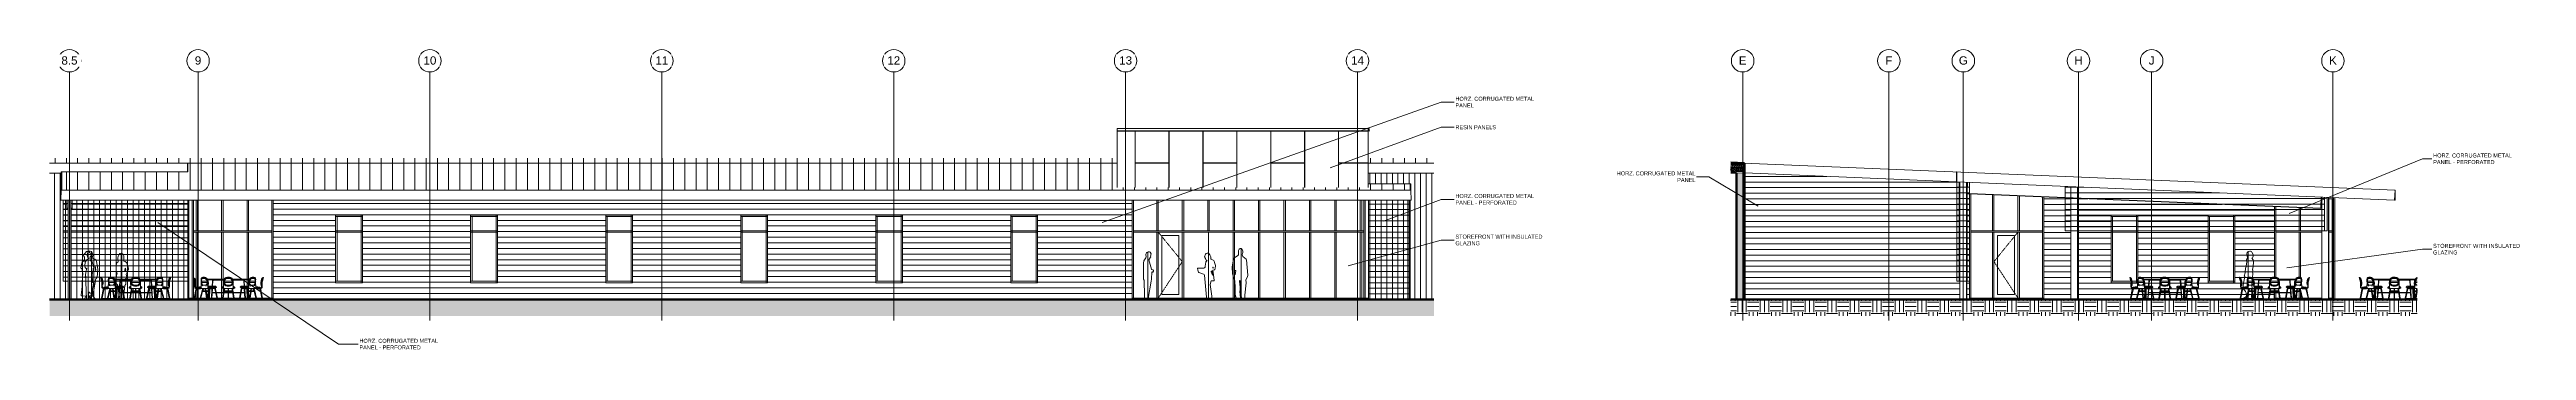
# Model space of a CAD drawing. Header units: inches. Extents: x 169 to 5088, y -73 to 356.
# Drawn here: x 169 to 3694, y -73 to 356 of the extents above; entities that cross this region are included whole.
import ezdxf

# ---------------------------------------------------------------- set-up
doc = ezdxf.new("R2010")
doc.units = ezdxf.units.IN
doc.header["$MEASUREMENT"] = 0
for name, pattern in [('Dash 1_16_', [0.125, 0.0625, -0.0625]), ('Grid Line 1_2_', [0.875, 0.5, -0.125, 0.125, -0.125]), ('Hidden 1_8_', [0.1875, 0.125, -0.0625])]:
    doc.linetypes.add(name, pattern=pattern)
for name, color, linetype, lineweight in [('A-ANNO-IDEN', 131, 'Continuous', 9), ('A-DETL-GENF', 92, 'Continuous', 9), ('A-DOOR', 31, 'Continuous', 18), ('A-GLAZ-CURT', 52, 'Continuous', 9), ('A-GLAZ-CWMG', 51, 'Continuous', 9), ('A-ROOF', 132, 'Continuous', 18), ('A-ROOF-OTLN', 132, 'Continuous', 9), ('A-ROOF-PATT', 132, 'Continuous', 18), ('A-WALL', 113, 'Continuous', 18), ('A-WALL-PATT', 111, 'Continuous', 18), ('C-TOPO', 7, 'Continuous', 9), ('I-FURN', 30, 'Continuous', 9), ('I-FURN-PNLS', 30, 'Continuous', 9), ('I-WALL', 2, 'Continuous', 18), ('L-SITE-WALL', 31, 'Continuous', 18), ('S-BEAM', 12, 'Continuous', 9), ('S-COLS', 52, 'Continuous', 9), ('S-GRID', 1, 'Continuous', 9), ('S-GRID-IDEN', 1, 'Continuous', 9)]:
    doc.layers.add(name, color=color, linetype=linetype, lineweight=lineweight)
doc.styles.add('Arial', font='arial.ttf', dxfattribs={"height": 11.802395})
doc.styles.add('Century Gothic', font='GOTHIC.TTF', dxfattribs={"height": 5.748447})
pattern_1 = [(0, (190.187, 0), (0, 8), [])]
pattern_2 = [(0, (1065.463, 0), (0, 7.554), []), (90, (1065.463, 0), (-7.554, 5e-16), [])]
pattern_3 = [(161.57, (1065.783, 0.32), (-2.5604962, -0.0005374), [0, -18.214, 2.022, 0]), (18.43, (1065.143, 0.32), (-2.5604962, 0.0005374), [0, -18.214, 2.022, 0]), (108.43, (1065.783, 0.32), (1.2792209, -6.40087673), [6.07, -14.166]), (71.57, (1065.143, 0.32), (1.2792209, 6.40087673), [6.07, -14.166])]
pattern_4 = [(0, (1065.463, 0), (16, 16), [16, -16]), (0, (1065.463, 6), (16, 16), [16, -16]), (0, (1065.463, 12), (16, 16), [16, -16]), (90, (1067.463, 14), (-16, 16), [16, -16]), (90, (1073.463, 14), (-16, 16), [16, -16]), (90, (1079.463, 14), (-16, 16), [16, -16])]
pattern_5 = [(0, (1017.576, 0), (0, 8), [])]

# ---------------------------------------------------------------- blocks, each defined once
blk = doc.blocks.new('System Panel - Exterior Glazing-436193-Building Elevation - North')
at = {"layer": 'A-GLAZ-CURT'}
for p, q in [((1818.1, 65.6), (1818.1, 96)), ((1818.1, 57.7), (1818.1, 65.6)), ((1818.1, 2.9), (1818.1, 57.7)), ((1818.1, 2), (1818.1, 2.9))]:
    blk.add_line(p, q, dxfattribs=at)
blk = doc.blocks.new('System Panel - Exterior Glazing-V1-Building Elevation - North')
at = {"layer": 'A-GLAZ-CURT'}
for p, q in [((1818.1, 96), (1818.1, 65.6)), ((1818.1, 65.6), (1818.1, 57.7)), ((1818.1, 57.7), (1818.1, 2.9)), ((1818.1, 2.9), (1818.1, 2))]:
    blk.add_line(p, q, dxfattribs=at)
blk = doc.blocks.new('Rectangular Mullion - Exterior 2_ x 4_5_-430003-Building Elevation - North')
at = {"layer": 'A-GLAZ-CWMG'}
for p, q in [((1727, 2), (1709.7, 2)), ((1731.5, 2), (1727, 2)), ((1732.5, 2), (1731.6, 2)), ((1745.7, 2), (1732.5, 2))]:
    blk.add_line(p, q, dxfattribs=at)
blk = doc.blocks.new('Rectangular Mullion - Exterior 2_ x 4_5_-430004-Building Elevation - North')
at = {"layer": 'A-GLAZ-CWMG'}
for p, q in [((1814.8, 2), (1781.9, 2)), ((1817.9, 2), (1814.8, 2)), ((1818, 2), (1817.9, 2)), ((1818.1, 2), (1818, 2))]:
    blk.add_line(p, q, dxfattribs=at)
blk = doc.blocks.new('Rectangular Mullion - Exterior 2_ x 4_5_-430005-Building Elevation - North')
at = {"layer": 'A-GLAZ-CWMG'}
for p, q in [((1823.1, 2), (1818.1, 2)), ((1854.3, 2), (1823.1, 2))]:
    blk.add_line(p, q, dxfattribs=at)
blk = doc.blocks.new('Rectangular Mullion - Exterior 2_ x 4_5_-430006-Building Elevation - North')
at = {"layer": 'A-GLAZ-CWMG'}
for p, q in [((1857.6, 2), (1854.3, 2)), ((1863.5, 2), (1857.6, 2)), ((1865.3, 2), (1863.5, 2)), ((1870, 2), (1865.3, 2)), ((1890.5, 2), (1870, 2))]:
    blk.add_line(p, q, dxfattribs=at)
blk = doc.blocks.new('Rectangular Mullion - Exterior 2_ x 4_5_-V2-Building Elevation - North')
at = {"layer": 'A-GLAZ-CWMG'}
blk.add_line((1926.7, 2), (1890.5, 2), dxfattribs=at)
blk = doc.blocks.new('Rectangular Mullion - Exterior 2_ x 4_5_-430019-Building Elevation - North')
at = {"layer": 'A-GLAZ-CWMG'}
for p, q in [((2039.3, 97), (2039.3, 2)), ((2041.3, 2), (2041.3, 97)), ((2041.3, 2), (2039.3, 2))]:
    blk.add_line(p, q, dxfattribs=at)
blk = doc.blocks.new('Rectangular Mullion - Exterior 2_ x 4_5_-430020-Building Elevation - North')
at = {"layer": 'A-GLAZ-CWMG'}
for p, q in [((2039.3, 141.6), (2039.3, 97)), ((2041.3, 97), (2041.3, 141.6))]:
    blk.add_line(p, q, dxfattribs=at)
blk = doc.blocks.new('Rectangular Mullion - Exterior 2_ x 4_5_-430021-Building Elevation - North')
at = {"layer": 'A-GLAZ-CWMG'}
blk.add_line((1711.7, 97), (1711.7, 141.6), dxfattribs=at)
blk = doc.blocks.new('Rectangular Mullion - Exterior 2_ x 4_5_-430022-Building Elevation - North')
at = {"layer": 'A-GLAZ-CWMG'}
for q in [(1711.7, 97), (1709.7, 2)]:
    blk.add_line((1711.7, 2), q, dxfattribs=at)
blk = doc.blocks.new('Rectangular Mullion - Exterior 2_ x 4_5_-430007-Building Elevation - North')
at = {"layer": 'A-GLAZ-CWMG'}
for p, q in [((1818.1, 98), (1781.9, 98)), ((1781.9, 96), (1818.1, 96))]:
    blk.add_line(p, q, dxfattribs=at)
blk = doc.blocks.new('Rectangular Mullion - Exterior 2_ x 4_5_-430008-Building Elevation - North')
at = {"layer": 'A-GLAZ-CWMG'}
for p, q in [((1780.9, 96), (1782.9, 96)), ((1780.9, 96), (1780.9, 2)), ((1782.9, 2), (1782.9, 96)), ((1782.9, 2), (1780.9, 2))]:
    blk.add_line(p, q, dxfattribs=at)
blk = doc.blocks.new('Rectangular Mullion - Exterior 2_ x 4_5_-V3-Building Elevation - North')
at = {"layer": 'A-GLAZ-CWMG'}
for p, q in [((1853.3, 96), (1855.3, 96)), ((1853.3, 96), (1853.3, 55.9)), ((1855.3, 59.5), (1855.3, 96)), ((1853.3, 55.9), (1853.3, 33.4)), ((1855.3, 41.2), (1855.3, 59.5)), ((1855.3, 39.7), (1855.3, 41.2)), ((1855.3, 28.7), (1855.3, 39.7)), ((1853.3, 33.4), (1853.3, 2)), ((1855.3, 2), (1853.3, 2)), ((1855.3, 2), (1855.3, 28.7))]:
    blk.add_line(p, q, dxfattribs=at)
blk = doc.blocks.new('Rectangular Mullion - Exterior 2_ x 4_5_-430009-Building Elevation - North')
at = {"layer": 'A-GLAZ-CWMG'}
for p, q in [((1780.9, 141.6), (1780.9, 98)), ((1782.9, 98), (1782.9, 141.6)), ((1782.9, 98), (1780.9, 98))]:
    blk.add_line(p, q, dxfattribs=at)
blk = doc.blocks.new('Rectangular Mullion - Exterior 2_ x 4_5_-651809-Building Elevation - North')
at = {"layer": 'A-GLAZ-CWMG'}
for q in [(2035.2, 2), (2041.3, 0)]:
    blk.add_line((2041.3, 2), q, dxfattribs=at)
blk = doc.blocks.new('Rectangular Mullion - Exterior 2_ x 4_5_-651810-Building Elevation - North')
at = {"layer": 'A-GLAZ-CWMG'}
for p, q in [((2039.3, 98), (2035.2, 98)), ((2035.2, 96), (2039.3, 96)), ((2039.3, 98), (2039.3, 96))]:
    blk.add_line(p, q, dxfattribs=at)
blk = doc.blocks.new('Rectangular Mullion - Exterior 2_ x 4_5_-651604-Building Elevation - North')
at = {"layer": 'A-GLAZ-CWMG'}
for p, q in [((2045.8, 2), (2041.3, 2)), ((2041.3, 2), (2041.3, 0)), ((2045.8, 0), (2045.8, 2))]:
    blk.add_line(p, q, dxfattribs=at)
blk = doc.blocks.new('Rectangular Mullion - Exterior 2_ x 4_5_-430046-Building Elevation - North')
at = {"layer": 'A-GLAZ-CWMG'}
for p, q in [((2041.3, 2), (2041.3, 97)), ((2045.8, 97), (2045.8, 2)), ((2045.8, 2), (2041.3, 2))]:
    blk.add_line(p, q, dxfattribs=at)
blk = doc.blocks.new('Rectangular Mullion - Exterior 2_ x 4_5_-651609-Building Elevation - North')
at = {"layer": 'A-GLAZ-CWMG'}
for p, q in [((2041.3, 97), (2041.3, 141.6)), ((2045.8, 141.6), (2045.8, 97))]:
    blk.add_line(p, q, dxfattribs=at)
blk = doc.blocks.new('Rectangular Mullion - Exterior 2_ x 4_5_-435683-Building Elevation - North')
at = {"layer": 'A-GLAZ-CWMG'}
blk.add_line((1153.6, 26), (1152.6, 26), dxfattribs=at)
blk = doc.blocks.new('Rectangular Mullion - Exterior 2_ x 4_5_-607530-Building Elevation - North')
at = {"layer": 'A-GLAZ-CWMG'}
blk.add_line((1188.7, 97), (1188.7, 24), dxfattribs=at)
blk = doc.blocks.new('Rectangular Mullion - Exterior 2_ x 4_5_-607531-Building Elevation - North')
at = {"layer": 'A-GLAZ-CWMG'}
for p in [(1152.6, 118), (1154.6, 97)]:
    blk.add_line(p, (1154.6, 118), dxfattribs=at)
blk = doc.blocks.new('Rectangular Mullion - Exterior 2_ x 4_5_-435685-Building Elevation - North')
at = {"layer": 'A-GLAZ-CWMG'}
blk.add_line((1153.6, 118), (1190.7, 118), dxfattribs=at)
blk = doc.blocks.new('Rectangular Mullion - Exterior 2_ x 4_5_-607528-Building Elevation - North')
at = {"layer": 'A-GLAZ-CWMG'}
for p, q in [((1188.7, 96), (1190.7, 96)), ((1188.7, 96), (1188.7, 26)), ((1190.7, 26), (1188.7, 26))]:
    blk.add_line(p, q, dxfattribs=at)
blk = doc.blocks.new('Rectangular Mullion - Exterior 2_ x 4_5_-435687-Building Elevation - North')
at = {"layer": 'A-GLAZ-CWMG'}
blk.add_line((1190.7, 26), (1153.6, 26), dxfattribs=at)
blk = doc.blocks.new('Rectangular Mullion - Exterior 2_ x 4_5_-435689-Building Elevation - North')
at = {"layer": 'A-GLAZ-CWMG'}
blk.add_line((1152.6, 118), (1153.6, 118), dxfattribs=at)
blk = doc.blocks.new('Rectangular Mullion - Exterior 2_ x 4_5_-V4-Building Elevation - North')
at = {"layer": 'A-GLAZ-CWMG'}
for p, q in [((1152.6, 96), (1154.6, 96)), ((1154.6, 26), (1154.6, 96)), ((1154.6, 26), (1152.6, 26))]:
    blk.add_line(p, q, dxfattribs=at)
blk = doc.blocks.new('Rectangular Mullion - Exterior 2_ x 4_5_-652327-Building Elevation - North')
at = {"layer": 'A-GLAZ-CWMG'}
for p, q in [((371.8, 2), (367.3, 2)), ((367.3, 2), (367.3, 0)), ((371.8, 0), (371.8, 2))]:
    blk.add_line(p, q, dxfattribs=at)
blk = doc.blocks.new('Rectangular Mullion - Exterior 2_ x 4_5_-V5-Building Elevation - North')
at = {"layer": 'A-GLAZ-CWMG'}
for p, q in [((367.3, 2), (367.3, 97)), ((371.8, 97), (371.8, 2)), ((371.8, 2), (367.3, 2))]:
    blk.add_line(p, q, dxfattribs=at)
blk = doc.blocks.new('Rectangular Mullion - Exterior 2_ x 4_5_-430012-Building Elevation - North')
at = {"layer": 'A-GLAZ-CWMG'}
for p, q in [((1711.7, 96), (1711.7, 98)), ((1745.7, 98), (1711.7, 98)), ((1711.7, 96), (1745.7, 96))]:
    blk.add_line(p, q, dxfattribs=at)
blk = doc.blocks.new('Door_Single_Storefront - one-561384-Building Elevation - North')
at = {"layer": 'A-DOOR', "linetype": 'Dash 1_16_', "lineweight": 9}
for p, q in [((1746.7, 96), (1780.9, 54)), ((1780.9, 54), (1746.7, 2))]:
    blk.add_line(p, q, dxfattribs=at)
at = {"layer": 'A-DOOR'}
for p, q in [((1751.7, 91), (1751.7, 7)), ((1751.7, 91), (1775.9, 91)), ((1775.9, 7), (1775.9, 91)), ((1751.7, 7), (1775.9, 7))]:
    blk.add_line(p, q, dxfattribs=at)
blk = doc.blocks.new('Rectangular Mullion - Exterior 2_ x 4_5_-435970-Building Elevation - North')
at = {"layer": 'A-GLAZ-CWMG'}
blk.add_line((1781.9, 2), (1745.7, 2), dxfattribs=at)
blk = doc.blocks.new('Rectangular Mullion - Exterior 2_ x 4_5_-435971-Building Elevation - North')
at = {"layer": 'A-GLAZ-CWMG'}
for p, q in [((1781.9, 98), (1745.7, 98)), ((1745.7, 96), (1781.9, 96))]:
    blk.add_line(p, q, dxfattribs=at)
blk = doc.blocks.new('Rectangular Mullion - Exterior 2_ x 4_5_-430056-Building Elevation - North')
at = {"layer": 'A-GLAZ-CWMG'}
for p, q in [((1744.7, 96), (1746.7, 96)), ((1744.7, 96), (1744.7, 2)), ((1746.7, 2), (1746.7, 96)), ((1746.7, 2), (1744.7, 2))]:
    blk.add_line(p, q, dxfattribs=at)
blk = doc.blocks.new('Rectangular Mullion - Exterior 2_ x 4_5_-435686-Building Elevation - North')
at = {"layer": 'A-GLAZ-CWMG'}
for p, q in [((1744.7, 141.6), (1744.7, 98)), ((1746.7, 98), (1746.7, 141.6)), ((1746.7, 98), (1744.7, 98))]:
    blk.add_line(p, q, dxfattribs=at)
blk = doc.blocks.new('Rectangular Mullion - Exterior 2_ x 4_5_-607549-Building Elevation - North')
at = {"layer": 'A-GLAZ-CWMG'}
blk.add_line((1573.1, 120), (1573.1, 97), dxfattribs=at)
blk = doc.blocks.new('Rectangular Mullion - Exterior 2_ x 4_5_-607550-Building Elevation - North')
at = {"layer": 'A-GLAZ-CWMG'}
for q in [(1538.9, 97), (1536.9, 26)]:
    blk.add_line((1538.9, 26), q, dxfattribs=at)
blk = doc.blocks.new('Rectangular Mullion - Exterior 2_ x 4_5_-607529-Building Elevation - North')
at = {"layer": 'A-GLAZ-CWMG'}
for p, q in [((1573.1, 118), (1575.1, 118)), ((1573.1, 118), (1573.1, 98)), ((1575.1, 98), (1573.1, 98))]:
    blk.add_line(p, q, dxfattribs=at)
blk = doc.blocks.new('Rectangular Mullion - Exterior 2_ x 4_5_-V6-Building Elevation - North')
at = {"layer": 'A-GLAZ-CWMG'}
for p, q in [((1536.9, 118), (1538.9, 118)), ((1538.9, 98), (1538.9, 118)), ((1538.9, 98), (1536.9, 98))]:
    blk.add_line(p, q, dxfattribs=at)
blk = doc.blocks.new('Rectangular Mullion - Exterior 2_ x 4_5_-435688-Building Elevation - North')
at = {"layer": 'A-GLAZ-CWMG'}
for p, q in [((1575.1, 98), (1537.9, 98)), ((1537.9, 96), (1575.1, 96))]:
    blk.add_line(p, q, dxfattribs=at)
blk = doc.blocks.new('Haworth_Pan-Table-Round - 59 dia-336015-Building Elevation - North')
at = {"layer": 'I-FURN-PNLS'}
for p, q in [((393.9, 29), (393.9, 28.7)), ((393.9, 29), (417.2, 29)), ((393.9, 28.7), (395.3, 28.2)), ((393.9, 28.7), (417.1, 28.7)), ((416.8, 28.2), (395.3, 28.2)), ((399, 0.2), (398.6, 0.1)), ((398.6, 0.1), (398.6, 0.1)), ((398.6, 0.1), (398.7, 0)), ((398.6, 0.1), (400.3, 0.1)), ((398.6, 0.1), (400.3, 0.1)), ((399, 0.2), (399.8, 0.2)), ((400.1, 15.3), (399.2, 1.3)), ((399.8, 1.3), (400.7, 15.4)), ((399.8, 0.2), (400, 0.2)), ((400.3, 0.1), (400, 0.2)), ((405.1, 10), (400.2, 10)), ((400.2, 9.6), (400.2, 9.8)), ((400.2, 9.8), (400.2, 9.8)), ((400.2, 9.5), (405.2, 9.5)), ((400.2, 0), (400.3, 0.1)), ((400.3, 0.1), (400.3, 0.1)), ((400.9, 26.4), (400.4, 19)), ((401, 19), (401.5, 26.4)), ((416.8, 28.1), (402.7, 28.1)), ((402.7, 27.5), (416.6, 27.5)), ((416.4, 10), (406.1, 10)), ((406.3, 9.5), (416.3, 9.5)), ((417.3, 9.5), (423.1, 9.5)), ((423.1, 10), (417.4, 10)), ((422.9, 0.2), (422.6, 0.1)), ((422.9, 0.2), (422.6, 0.1)), ((422.6, 0.1), (422.6, 0.1)), ((422.6, 0.1), (422.7, 0)), ((422.6, 0.1), (423.4, 0.1)), ((422.6, 0.1), (422.9, 0.1)), ((422.6, 0.1), (422.6, 0.1)), ((422.6, 0.1), (422.7, 0)), ((422.6, 0.1), (422.6, 0.1)), ((422.6, 0.1), (422.6, 0.1)), ((422.9, 0.2), (423.4, 0.2)), ((422.9, 0.1), (423.4, 0.1)), ((423.1, 15.8), (423.1, 12.2)), ((423.1, 15.8), (423.1, 12.2)), ((423.1, 11.5), (423.1, 0.7)), ((423.1, 11.5), (423.1, 10)), ((423.1, 9.5), (423.1, 0.7)), ((423.2, 0.7), (423.4, 0.7)), ((423.4, 0.7), (423.7, 0.7)), ((423.4, 0.2), (423.9, 0.2)), ((423.4, 0.1), (424.2, 0.1)), ((423.4, 0.1), (424.2, 0.1)), ((423.7, 12.2), (423.7, 15.8)), ((423.7, 12.2), (423.7, 15.8)), ((423.7, 0.7), (423.7, 11.5)), ((423.7, 10), (423.7, 11.5)), ((429.4, 10), (423.7, 10)), ((423.7, 9.5), (429.5, 9.5)), ((423.7, 0.7), (423.7, 9.5)), ((424.3, 0.1), (423.9, 0.2)), ((424.3, 0.1), (423.9, 0.2)), ((424.2, 0), (424.3, 0.1)), ((424.2, 0), (424.3, 0.1)), ((424.2, 0.1), (424.2, 0.1)), ((424.2, 0.1), (424.2, 0.1)), ((424.3, 0.1), (424.3, 0.1)), ((424.3, 0.1), (424.3, 0.1)), ((429.7, 29), (452.9, 29)), ((429.8, 28.7), (452.9, 28.7)), ((451.6, 28.2), (430, 28.2)), ((444.2, 28.1), (430, 28.1)), ((430.2, 27.5), (444.2, 27.5)), ((440.7, 10), (430.5, 10)), ((430.6, 9.5), (440.6, 9.5)), ((441.6, 9.5), (446.7, 9.5)), ((446.7, 10), (441.7, 10)), ((445.4, 26.4), (445.9, 19)), ((446.5, 19), (446, 26.4)), ((446.1, 15.4), (447.1, 1.3)), ((446.9, 0.2), (446.5, 0.1)), ((446.5, 0.1), (446.5, 0.1)), ((446.5, 0.1), (446.7, 0)), ((446.5, 0.1), (448.2, 0.1)), ((446.5, 0.1), (448.2, 0.1)), ((447.6, 1.3), (446.7, 15.3)), ((446.7, 9.8), (446.7, 9.8)), ((446.7, 9.8), (446.7, 9.6)), ((446.9, 0.2), (447.9, 0.2)), ((448.2, 0.1), (447.9, 0.2)), ((448.1, 0), (448.2, 0.1)), ((448.2, 0.1), (448.2, 0.1)), ((451.6, 28.2), (452.9, 28.7)), ((452.9, 28.7), (452.9, 29))]:
    blk.add_line(p, q, dxfattribs=at)
at = {"layer": 'I-FURN-PNLS', "flags": 128}
for points in [[(399, 0.2), (399, 0.2), (399, 0.2), (399, 0.3)], [(399.9, 0.3), (399.9, 0.3), (399.9, 0.2), (399.9, 0.2), (400, 0.2)], [(402.7, 28.1), (402.6, 28.1), (402.5, 28.1), (402.4, 28.1), (402.4, 28.1), (402.3, 28.1), (402.2, 28.1), (402.2, 28), (402.1, 28), (402, 28), (402, 28), (401.9, 27.9), (401.8, 27.9), (401.8, 27.9), (401.7, 27.8), (401.6, 27.8), (401.6, 27.8), (401.5, 27.7), (401.5, 27.7), (401.4, 27.6), (401.4, 27.6), (401.3, 27.5), (401.3, 27.5), (401.2, 27.4), (401.2, 27.3), (401.1, 27.3), (401.1, 27.2), (401.1, 27.2), (401, 27.1), (401, 27), (401, 27), (401, 26.9), (400.9, 26.8), (400.9, 26.8), (400.9, 26.7), (400.9, 26.6), (400.9, 26.6), (400.9, 26.5), (400.9, 26.4)], [(401.5, 26.4), (401.5, 26.4), (401.5, 26.5), (401.5, 26.5), (401.5, 26.6), (401.5, 26.6), (401.5, 26.7), (401.5, 26.7), (401.5, 26.8), (401.6, 26.8), (401.6, 26.9), (401.6, 26.9), (401.6, 26.9), (401.7, 27), (401.7, 27), (401.7, 27.1), (401.7, 27.1), (401.8, 27.1), (401.8, 27.2), (401.8, 27.2), (401.9, 27.2), (401.9, 27.3), (402, 27.3), (402, 27.3), (402, 27.4), (402.1, 27.4), (402.1, 27.4), (402.2, 27.4), (402.2, 27.4), (402.2, 27.5), (402.3, 27.5), (402.3, 27.5), (402.4, 27.5), (402.4, 27.5), (402.5, 27.5), (402.5, 27.5), (402.6, 27.5), (402.6, 27.5), (402.7, 27.5)], [(422.9, 0.2), (423, 0.2), (423, 0.2), (423, 0.3), (423, 0.3), (423, 0.3), (423, 0.3), (423.1, 0.3), (423.1, 0.4), (423.1, 0.4), (423.1, 0.4), (423.1, 0.4), (423.1, 0.4), (423.1, 0.5), (423.1, 0.5), (423.1, 0.5), (423.1, 0.5), (423.1, 0.5), (423.1, 0.6), (423.2, 0.6), (423.2, 0.6), (423.2, 0.6), (423.2, 0.7), (423.2, 0.7)], [(423, 0.3), (423, 0.3), (423, 0.3), (423, 0.3), (423.1, 0.3), (423.1, 0.4), (423.1, 0.4), (423.1, 0.4), (423.1, 0.4), (423.1, 0.4)], [(423.1, 0.5), (423.1, 0.5), (423.1, 0.5), (423.1, 0.5), (423.1, 0.6), (423.2, 0.6), (423.2, 0.6), (423.2, 0.6), (423.2, 0.7), (423.2, 0.7)], [(423.7, 0.7), (423.7, 0.6), (423.7, 0.6), (423.7, 0.6), (423.7, 0.6), (423.7, 0.6), (423.7, 0.5), (423.7, 0.5), (423.7, 0.5), (423.7, 0.5), (423.7, 0.4), (423.8, 0.4), (423.8, 0.4), (423.8, 0.4), (423.8, 0.4), (423.8, 0.3), (423.8, 0.3), (423.8, 0.3), (423.8, 0.3), (423.9, 0.3), (423.9, 0.3), (423.9, 0.2), (423.9, 0.2), (423.9, 0.2)], [(423.7, 0.6), (423.7, 0.6), (423.7, 0.6), (423.7, 0.6), (423.7, 0.6)], [(423.7, 0.4), (423.8, 0.4), (423.8, 0.4), (423.8, 0.4), (423.8, 0.4), (423.8, 0.3), (423.8, 0.3), (423.8, 0.3), (423.8, 0.3), (423.9, 0.3), (423.9, 0.3)], [(446, 26.4), (446, 26.5), (446, 26.6), (446, 26.7), (445.9, 26.7), (445.9, 26.8), (445.9, 26.9), (445.9, 26.9), (445.9, 27), (445.8, 27.1), (445.8, 27.1), (445.8, 27.2), (445.7, 27.3), (445.7, 27.3), (445.7, 27.4), (445.6, 27.4), (445.6, 27.5), (445.5, 27.5), (445.5, 27.6), (445.4, 27.6), (445.4, 27.7), (445.3, 27.7), (445.2, 27.8), (445.2, 27.8), (445.1, 27.9), (445.1, 27.9), (445, 27.9), (444.9, 28), (444.9, 28), (444.8, 28), (444.7, 28), (444.7, 28), (444.6, 28.1), (444.5, 28.1), (444.5, 28.1), (444.4, 28.1), (444.3, 28.1), (444.2, 28.1), (444.2, 28.1)], [(444.2, 27.5), (444.2, 27.5), (444.3, 27.5), (444.3, 27.5), (444.4, 27.5), (444.4, 27.5), (444.5, 27.5), (444.5, 27.5), (444.6, 27.5), (444.6, 27.5), (444.7, 27.4), (444.7, 27.4), (444.8, 27.4), (444.8, 27.4), (444.8, 27.3), (444.9, 27.3), (444.9, 27.3), (445, 27.3), (445, 27.2), (445, 27.2), (445.1, 27.2), (445.1, 27.1), (445.1, 27.1), (445.2, 27.1), (445.2, 27), (445.2, 27), (445.2, 26.9), (445.3, 26.9), (445.3, 26.8), (445.3, 26.8), (445.3, 26.8), (445.3, 26.7), (445.4, 26.7), (445.4, 26.6), (445.4, 26.6), (445.4, 26.5), (445.4, 26.5), (445.4, 26.4), (445.4, 26.4)], [(446.9, 0.2), (446.9, 0.2), (446.9, 0.2), (447, 0.3)], [(447.8, 0.3), (447.8, 0.3), (447.8, 0.2), (447.9, 0.2), (447.9, 0.2)]]:
    blk.add_lwpolyline(points, dxfattribs=at)
at = {"layer": 'I-FURN-PNLS'}
for start, end in [(180, 187.8973), (170.9521, 180), (352.105, 360), (0, 9.0479)]:
    blk.add_arc((423.4, 9.8), 0.286, start, end, dxfattribs=at)
for major_axis, start_param, end_param in [((-0.292, 0), 4.712389, 6.806784), ((0.292, 0), 3.141593, 3.665191), ((0.292, 0), 5.759587, 7.853982), ((-0.292, 0), 2.879793, 3.141593)]:
    blk.add_ellipse((423.4, 0.7), major_axis=major_axis, ratio=0.065635, start_param=start_param, end_param=end_param, dxfattribs=at)
blk = doc.blocks.new('Haworth_Chair_Hi-Pad_Chair - Chair-336017-Building Elevation - North')
at = {"layer": 'I-FURN'}
for p, q in [((414.4, 17.5), (414.3, 17.4)), ((414.3, 16.7), (414.3, 17.3)), ((414.3, 16.7), (414.4, 17.1)), ((414.3, 16.3), (414.3, 16.7)), ((414.4, 17.5), (414.4, 17.1)), ((414.8, 17.1), (414.4, 17.1)), ((414.6, 17.5), (414.7, 17.5)), ((414.6, 17.1), (414.6, 17.5)), ((414.8, 17.8), (414.8, 17.1)), ((415.3, 17.1), (414.8, 17.1)), ((414.9, 0.8), (414.8, 0.8)), ((414.8, 0.8), (414.8, 0)), ((415, 0.6), (414.9, 0.6)), ((417, 14), (415.1, 2)), ((415.1, 2), (415.1, 2)), ((415.3, 17.8), (415.3, 17.8)), ((415.3, 17.1), (415.3, 17.8)), ((415.6, 15.9), (419.3, 15.9)), ((416.1, 0.8), (415.9, 0.8)), ((416.1, 1.9), (417.6, 11.6)), ((416.1, 1.8), (416.1, 1.9)), ((416.1, 0), (416.1, 0.8)), ((416.2, 17.9), (416.2, 18.6)), ((416.5, 24.2), (416.3, 24.2)), ((416.5, 18.5), (416.4, 23.2)), ((416.4, 17.4), (416.4, 16.3)), ((416.5, 26.5), (416.5, 26.5)), ((416.5, 26.5), (416.5, 26.5)), ((416.5, 26.5), (416.8, 26.5)), ((416.5, 24.2), (416.6, 24.2)), ((416.6, 24.2), (416.6, 18.5)), ((416.7, 24.2), (416.6, 24.2)), ((416.7, 24.2), (417.9, 24.2)), ((417.2, 15.2), (417, 14)), ((417.3, 15.9), (417.2, 15.2)), ((417.3, 24.2), (417.9, 24.2)), ((417.4, 16.5), (417.4, 16.5)), ((417.5, 11.7), (417.5, 12.1)), ((429.2, 12.2), (417.6, 12.2)), ((417.6, 11.5), (429.2, 11.5)), ((417.8, 12.2), (418, 13.9)), ((417.9, 24.2), (429, 24.2)), ((418, 13.9), (418.2, 15)), ((418.1, 26.3), (428.8, 26.3)), ((418.2, 15.1), (418.3, 15.8)), ((418.2, 15), (418.2, 15)), ((418.4, 16.3), (418.4, 16.3)), ((419.2, 29.1), (419.1, 29)), ((419.3, 29), (419.1, 29)), ((419.5, 31.2), (419.5, 31.1)), ((419.8, 15.8), (419.8, 15.9)), ((419.8, 15.9), (419.8, 15.8)), ((419.8, 15.8), (427.1, 15.8)), ((425.1, 20.4), (421.8, 20.4)), ((421.8, 20.3), (425.1, 20.3)), ((425.1, 19.1), (421.8, 19.1)), ((422, 31.7), (424.9, 31.7)), ((424.9, 31.7), (422, 31.7)), ((422, 31.5), (424.9, 31.5)), ((424.9, 31.2), (422, 31.2)), ((422, 30), (424.9, 30)), ((424.9, 30), (422, 30)), ((427.1, 15.9), (427.1, 15.8)), ((427.1, 15.8), (427.1, 15.9)), ((427.4, 31.1), (427.3, 31.2)), ((427.7, 29), (427.6, 29)), ((427.6, 15.9), (431.2, 15.9)), ((427.7, 29), (427.7, 29)), ((428.4, 16.3), (428.4, 16.3)), ((428.4, 16.3), (428.4, 16.3)), ((428.5, 15.8), (428.7, 15.1)), ((428.7, 15), (428.8, 13.9)), ((428.8, 13.9), (429.1, 12.2)), ((429.3, 29), (428.9, 29.6)), ((429, 24.2), (430.2, 24.2)), ((429, 24.2), (429.6, 24.2)), ((429.2, 11.6), (430.7, 1.9)), ((429.4, 28.9), (429.3, 29)), ((429.4, 16.5), (429.4, 16.5)), ((429.4, 12.1), (429.4, 11.7)), ((429.6, 15.2), (429.5, 15.9)), ((429.6, 15.2), (429.6, 15.2)), ((429.8, 14), (429.6, 15.2)), ((429.9, 27.9), (429.8, 28.1)), ((431.7, 2), (429.8, 14)), ((430.4, 26.5), (430.1, 26.5)), ((430.2, 18.5), (430.3, 24.2)), ((430.3, 24.2), (430.2, 24.2)), ((430.3, 26.5), (430.4, 26.5)), ((430.3, 24.2), (430.4, 24.2)), ((430.4, 26.5), (430.4, 26.5)), ((430.4, 24.2), (430.5, 24.2)), ((430.4, 23.2), (430.4, 18.5)), ((430.4, 17.4), (430.4, 16.3)), ((430.7, 18.6), (430.7, 17.9)), ((430.7, 1.9), (430.8, 1.8)), ((430.8, 0.8), (430.8, 0)), ((430.9, 0.8), (430.8, 0.8)), ((431, 0.5), (431, 0.5)), ((431.6, 17.8), (431.6, 17.8)), ((431.6, 17.8), (431.6, 17.1)), ((432.5, 17.1), (431.6, 17.1)), ((431.7, 2), (431.7, 2)), ((432.1, 0.8), (431.9, 0.8)), ((432.1, 17.1), (432.1, 17.8)), ((432.1, 0), (432.1, 0.8)), ((432.2, 17.5), (432.2, 17.5)), ((432.2, 17.5), (432.2, 17.1)), ((432.5, 17.4), (432.5, 17.5)), ((432.5, 17.1), (432.5, 17.5)), ((432.5, 17.3), (432.5, 16.7)), ((432.5, 17.1), (432.5, 16.7)), ((432.5, 16.7), (432.5, 16.3))]:
    blk.add_line(p, q, dxfattribs=at)
at = {"layer": 'I-FURN', "flags": 128}
for points in [[(415.5, 15.9), (414.7, 16.1), (414.3, 16.3)], [(414.4, 17.1), (414.8, 16.9), (415.6, 16.7)], [(414.7, 17.7), (414.8, 17.8), (414.8, 17.8)], [(415.1, 2), (415.1, 2), (415.1, 2), (415.1, 1.9), (415.1, 1.9), (415.1, 1.8), (415.1, 1.8), (415.1, 1.8), (415.1, 1.7), (415.1, 1.7), (415.1, 1.6), (415.1, 1.6), (415.1, 1.6), (415, 1.5), (415, 1.5), (415, 1.5), (415, 1.4), (415, 1.4), (415, 1.3), (415, 1.3), (415, 1.3), (415, 1.2), (415, 1.2), (415, 1.2), (415, 1.2), (415, 1.1), (415, 1.1), (415, 1.1), (415, 1), (415, 1), (415, 1), (415, 1), (415, 1), (415, 0.9), (414.9, 0.9), (414.9, 0.9), (414.9, 0.9), (414.9, 0.9), (414.9, 0.9), (414.9, 0.9), (414.9, 0.9), (414.9, 0.9), (414.9, 0.8), (414.9, 0.8), (414.9, 0.8), (414.9, 0.8)], [(414.9, 0.8), (414.9, 0.8), (414.9, 0.8), (414.9, 0.9), (414.9, 0.9), (414.9, 0.9), (414.9, 0.9), (414.9, 0.9), (414.9, 0.9), (414.9, 0.9), (414.9, 0.9), (415, 0.9), (415, 1), (415, 1), (415, 1), (415, 1), (415, 1)], [(414.9, 0.8), (414.9, 0.8), (414.9, 0.8), (414.9, 0.8), (414.9, 0.8), (414.9, 0.8)], [(415, 1.1), (415, 1.1), (415, 1.1), (415, 1.1), (415, 1.2), (415, 1.2), (415, 1.2), (415, 1.3), (415, 1.3), (415, 1.3), (415, 1.4), (415, 1.4), (415, 1.4)], [(415, 0.5), (415, 0.5), (415, 0.5), (415, 0.5)], [(415.1, 0.4), (415.1, 0.4), (415.1, 0.4), (415, 0.4)], [(415.1, 1.8), (415.1, 1.8), (415.1, 1.9), (415.1, 1.9), (415.1, 1.9)], [(415.4, 18), (415.4, 18.2), (415.7, 18.5), (416, 18.6), (416.3, 18.7), (416.5, 18.8)], [(415.5, 0.3), (415.4, 0.3), (415.4, 0.3), (415.4, 0.3)], [(415.8, 0.4), (415.8, 0.4), (415.8, 0.4), (415.8, 0.4), (415.7, 0.4), (415.7, 0.4), (415.7, 0.3), (415.7, 0.3), (415.7, 0.3), (415.6, 0.3), (415.6, 0.3), (415.6, 0.3), (415.6, 0.3), (415.6, 0.3), (415.6, 0.3), (415.5, 0.3), (415.5, 0.3)], [(415.9, 0.7), (415.9, 0.7), (415.9, 0.7), (415.9, 0.7), (415.9, 0.7), (415.9, 0.7), (415.9, 0.7), (415.9, 0.7), (415.9, 0.7), (415.9, 0.8), (415.9, 0.8), (415.9, 0.8), (415.9, 0.8), (415.9, 0.8), (415.9, 0.8), (416, 0.9), (416, 0.9), (416, 0.9), (416, 0.9), (416, 1), (416, 1), (416, 1), (416, 1), (416, 1.1), (416, 1.1), (416, 1.1), (416, 1.2), (416, 1.2), (416, 1.2), (416, 1.3), (416, 1.3), (416, 1.4), (416, 1.4), (416, 1.4), (416, 1.5), (416.1, 1.5), (416.1, 1.5), (416.1, 1.6), (416.1, 1.6), (416.1, 1.7), (416.1, 1.7), (416.1, 1.7), (416.1, 1.8), (416.1, 1.8), (416.1, 1.9), (416.1, 1.9)], [(416.1, 1.8), (416.1, 1.8), (416.1, 1.7), (416.1, 1.7), (416.1, 1.6), (416.1, 1.6), (416.1, 1.6), (416.1, 1.5), (416.1, 1.5), (416, 1.4), (416, 1.4), (416, 1.4), (416, 1.3), (416, 1.3), (416, 1.3), (416, 1.2), (416, 1.2), (416, 1.2), (416, 1.1), (416, 1.1), (416, 1.1), (416, 1), (416, 1), (416, 1), (416, 0.9), (416, 0.9), (416, 0.9), (416, 0.9), (415.9, 0.8), (415.9, 0.8)], [(415.9, 0.7), (415.9, 0.7), (415.9, 0.7)], [(416.4, 17.4), (416.5, 17.8), (416.5, 18.1), (416.5, 18.5)], [(416.6, 18.5), (416.6, 17.9), (416.6, 17.3), (416.5, 16.7), (416.4, 16.3)], [(418.1, 26.3), (417.5, 26.4), (416.9, 26.4)], [(417.2, 28.3), (417, 28.1), (417, 27.9)], [(417.2, 15.2), (417.2, 15.2), (417.2, 15.2), (417.2, 15.2), (417.2, 15.2), (417.2, 15.1), (417.2, 15.1), (417.2, 15.1), (417.2, 15.1), (417.2, 15.1), (417.2, 15), (417.2, 15), (417.2, 15), (417.2, 14.9), (417.2, 14.9), (417.2, 14.9), (417.2, 14.8), (417.1, 14.8), (417.1, 14.7), (417.1, 14.7), (417.1, 14.6), (417.1, 14.6), (417.1, 14.5), (417.1, 14.5), (417.1, 14.4), (417.1, 14.4), (417.1, 14.3), (417.1, 14.3), (417.1, 14.2), (417.1, 14.2), (417, 14.1), (417, 14), (417, 14)], [(418, 29.6), (417.6, 29.2), (417.5, 29.1)], [(418, 13.9), (418, 13.9), (418, 14), (418, 14.1), (418.1, 14.1), (418.1, 14.2), (418.1, 14.2), (418.1, 14.3), (418.1, 14.3), (418.1, 14.4), (418.1, 14.4), (418.1, 14.5), (418.1, 14.5), (418.1, 14.6), (418.1, 14.6), (418.1, 14.7), (418.1, 14.7), (418.2, 14.7), (418.2, 14.8), (418.2, 14.8), (418.2, 14.8), (418.2, 14.9), (418.2, 14.9), (418.2, 14.9), (418.2, 14.9), (418.2, 15), (418.2, 15), (418.2, 15), (418.2, 15), (418.2, 15), (418.2, 15), (418.2, 15.1), (418.2, 15.1)], [(419.1, 30.6), (418.4, 30.1), (418.4, 30.1)], [(428.6, 30), (428.5, 30), (427.7, 30.7)], [(428.7, 15.1), (428.7, 15), (428.7, 15), (428.7, 15), (428.7, 15), (428.7, 15), (428.7, 15), (428.7, 14.9), (428.7, 14.9), (428.7, 14.9), (428.7, 14.9), (428.7, 14.8), (428.7, 14.8), (428.7, 14.8), (428.7, 14.7), (428.7, 14.7), (428.7, 14.7), (428.7, 14.6), (428.7, 14.6), (428.7, 14.5), (428.7, 14.5), (428.8, 14.4), (428.8, 14.4), (428.8, 14.3), (428.8, 14.3), (428.8, 14.2), (428.8, 14.2), (428.8, 14.1), (428.8, 14.1), (428.8, 14), (428.8, 13.9), (428.8, 13.9), (428.8, 13.9)], [(430, 26.4), (429.4, 26.4), (428.8, 26.3)], [(429.8, 14), (429.8, 14.1), (429.8, 14.2), (429.8, 14.2), (429.8, 14.3), (429.8, 14.3), (429.8, 14.4), (429.8, 14.4), (429.8, 14.5), (429.7, 14.5), (429.7, 14.6), (429.7, 14.6), (429.7, 14.7), (429.7, 14.7), (429.7, 14.8), (429.7, 14.8), (429.7, 14.8), (429.7, 14.9), (429.7, 14.9), (429.7, 15), (429.7, 15), (429.7, 15), (429.7, 15), (429.7, 15.1), (429.7, 15.1), (429.7, 15.1), (429.6, 15.1), (429.6, 15.2), (429.6, 15.2), (429.6, 15.2), (429.6, 15.2), (429.6, 15.2), (429.6, 15.2)], [(430.4, 16.3), (430.3, 16.7), (430.3, 17.3), (430.3, 17.9), (430.2, 18.5)], [(431.5, 18), (431.4, 18.2), (431.2, 18.5), (430.9, 18.6), (430.5, 18.7), (430.4, 18.8)], [(430.4, 18.5), (430.4, 18.1), (430.4, 17.8), (430.4, 17.4)], [(430.7, 1.9), (430.7, 1.8), (430.8, 1.8), (430.8, 1.8), (430.8, 1.7), (430.8, 1.7), (430.8, 1.6), (430.8, 1.6), (430.8, 1.6), (430.8, 1.5), (430.8, 1.5), (430.8, 1.4), (430.8, 1.4), (430.8, 1.4), (430.8, 1.3), (430.8, 1.3), (430.8, 1.3), (430.8, 1.2), (430.9, 1.2), (430.9, 1.2), (430.9, 1.1), (430.9, 1.1), (430.9, 1.1), (430.9, 1), (430.9, 1), (430.9, 1), (430.9, 0.9), (430.9, 0.9), (430.9, 0.9), (430.9, 0.9), (430.9, 0.8), (430.9, 0.8), (430.9, 0.8), (430.9, 0.8), (430.9, 0.8), (430.9, 0.8), (430.9, 0.7), (430.9, 0.7), (430.9, 0.7), (430.9, 0.7), (430.9, 0.7), (430.9, 0.7), (430.9, 0.7), (430.9, 0.7), (430.9, 0.7), (430.9, 0.7)], [(430.8, 1.6), (430.8, 1.7), (430.8, 1.7), (430.8, 1.7), (430.8, 1.8)], [(430.9, 0.9), (430.9, 0.9), (430.9, 1), (430.9, 1), (430.9, 1), (430.9, 1), (430.9, 1.1), (430.9, 1.1), (430.9, 1.1), (430.9, 1.2), (430.8, 1.2), (430.8, 1.2), (430.8, 1.3)], [(430.9, 0.8), (430.9, 0.8), (430.9, 0.8), (430.9, 0.8), (430.9, 0.8), (430.9, 0.8), (430.9, 0.9), (430.9, 0.9)], [(431.1, 0.4), (431.1, 0.4), (431.1, 0.4), (431.1, 0.4)], [(431.2, 0.3), (431.2, 0.3), (431.2, 0.3), (431.2, 0.3)], [(431.3, 16.7), (432.1, 16.9), (432.5, 17.1)], [(432.5, 16.3), (432.1, 16.1), (431.3, 15.9)], [(431.4, 0.3), (431.4, 0.3), (431.4, 0.3)], [(431.9, 0.8), (431.9, 0.8), (431.9, 0.8), (431.9, 0.9), (431.9, 0.9), (431.9, 0.9), (431.9, 0.9), (431.9, 0.9), (431.9, 0.9), (431.9, 0.9), (431.9, 0.9), (431.9, 0.9), (431.9, 1), (431.9, 1), (431.9, 1), (431.9, 1), (431.9, 1), (431.9, 1.1), (431.9, 1.1), (431.9, 1.1), (431.9, 1.1), (431.9, 1.2), (431.9, 1.2), (431.9, 1.2), (431.9, 1.3), (431.8, 1.3), (431.8, 1.3), (431.8, 1.4), (431.8, 1.4), (431.8, 1.4), (431.8, 1.5), (431.8, 1.5), (431.8, 1.5), (431.8, 1.6), (431.8, 1.6), (431.8, 1.7), (431.8, 1.7), (431.8, 1.7), (431.8, 1.8), (431.8, 1.8), (431.8, 1.9), (431.8, 1.9), (431.7, 1.9), (431.7, 2), (431.7, 2), (431.7, 2)], [(431.7, 2), (431.7, 1.9), (431.8, 1.9), (431.8, 1.8), (431.8, 1.8), (431.8, 1.8), (431.8, 1.7), (431.8, 1.7), (431.8, 1.6), (431.8, 1.6), (431.8, 1.6), (431.8, 1.5), (431.8, 1.5), (431.8, 1.4), (431.8, 1.4), (431.8, 1.4), (431.8, 1.3), (431.8, 1.3), (431.9, 1.3), (431.9, 1.2), (431.9, 1.2), (431.9, 1.2), (431.9, 1.2), (431.9, 1.1), (431.9, 1.1), (431.9, 1.1), (431.9, 1), (431.9, 1), (431.9, 1), (431.9, 1)], [(431.9, 0.5), (431.9, 0.5), (431.8, 0.5), (431.8, 0.5), (431.8, 0.5), (431.8, 0.5), (431.8, 0.4), (431.8, 0.4), (431.8, 0.4), (431.8, 0.4), (431.7, 0.4), (431.7, 0.4), (431.7, 0.4), (431.7, 0.3), (431.7, 0.3), (431.7, 0.3)], [(431.9, 0.9), (431.9, 0.9), (431.9, 0.9), (431.9, 0.9), (431.9, 0.9), (431.9, 0.8), (431.9, 0.8), (431.9, 0.8), (431.9, 0.8)], [(431.9, 0.8), (431.9, 0.8), (431.9, 0.8), (431.9, 0.8), (431.9, 0.8), (431.9, 0.7)], [(431.9, 0.6), (431.9, 0.6), (431.9, 0.6)], [(432.1, 17.7), (432.1, 17.8), (432.1, 17.8)]]:
    blk.add_lwpolyline(points, dxfattribs=at)
at = {"layer": 'I-FURN'}
for centre, end in [((415.4, 0.8), 356.1717), ((431.4, 0.8), 360)]:
    blk.add_arc(centre, 0.5, 180, end, dxfattribs=at)
for centre, major_axis, ratio, start_param, end_param in [((419.8, 16.7), (5.45, 0), 0.104528, 3.141593, 3.496124), ((419.8, 17.5), (5.42, 0), 0.104528, 2.8238, 3.141593), ((419.8, 16.8), (5.42, 0), 0.104528, 3.141593, 3.472833), ((419.8, 17.8), (5.03, 0), 0.104528, 2.693546, 3.141593), ((419.8, 17.1), (5.03, 0), 0.104528, 3.141593, 3.836), ((419.8, 17.1), (4.53, 0), 0.104528, 3.141593, 3.728092), ((419.8, 18.6), (3.61, 0), 0.104528, 2.748827, 3.12599), ((419.8, 17.9), (3.61, 0), 0.104528, 3.141593, 3.52166), ((431.4, 24.3), (15.1, 0), 0.981699, 2.994331, 3.149825), ((421.8, 24.2), (5.45, 0), 0.998706, 3.141593, 3.413176), ((422, 26.5), (-5.45, 0), 0.957815, 4.712389, 6.283185), ((431.4, 24.3), (14.9, 0), 0.981699, 2.991886, 3.148659), ((431.4, 24.2), (14.7, 0), 0.981699, 2.993058, 3.143521), ((421.8, 24.2), (5.06, 0), 0.998706, 3.141593, 4.712389), ((422, 26.5), (5.2, 0), 0.957815, 1.570796, 3.141593), ((417.5, 26.5), (0.733, 0), 0.287386, 3.205614, 3.775703), ((422, 26.4), (-5.06, 0), 0.957815, 4.712389, 6.283185), ((419.8, 16.3), (5.06, 0), 0.104528, 4.209281, 4.712389), ((431.4, 24.2), (13.5, 0), 0.981699, 2.980787, 3.141593), ((431, 24.2), (-13.1, 0), 0.998706, 6.279683, 6.283185), ((421.8, 24.2), (3.87, 0), 0.998706, 3.141593, 4.712389), ((422, 26.3), (3.87, 0), 0.957815, 1.570796, 3.141593), ((432.1, 24.2), (14.2, 0), 0.957815, 2.973137, 2.981205), ((422, 26.5), (5.42, 0), 0.957815, 1.570796, 2.094395), ((424.9, 26.5), (-5.45, 0), 0.957815, 3.141593, 4.712389), ((424.9, 26.5), (5.42, 0), 0.957815, 1.047198, 1.570796), ((424.9, 26.5), (5.2, 0), 0.957815, 0.523599, 1.570796), ((424.9, 26.4), (-5.06, 0), 0.957815, 3.141593, 4.712389), ((424.9, 26.3), (-3.87, 0), 0.957815, 3.141593, 4.712389), ((425.1, 24.2), (3.87, 0), 0.998706, 4.712389, 6.283185), ((425.1, 24.2), (5.06, 0), 0.998706, 4.712389, 6.283185), ((427.1, 16.3), (5.06, 0), 0.104528, 4.712389, 5.215497), ((414.8, 24.2), (14.2, 0), 0.957815, 0.160388, 0.168456), ((415.4, 24.2), (-13.5, 0), 0.981699, 3.141593, 3.302398), ((415.9, 24.2), (13.1, 0), 0.998706, 0, 0.003502), ((424.9, 26.5), (-5.2, 0), 0.957815, 3.141593, 3.403392), ((429.4, 26.5), (0.733, 0), 0.287386, 5.649075, 6.219164), ((415.4, 24.2), (14.7, 0), 0.981699, 6.281257, 6.43172), ((415.4, 24.3), (14.9, 0), 0.981699, 6.276119, 6.432892), ((425.1, 24.2), (5.45, 0), 0.998706, 6.011602, 6.283185), ((415.4, 24.3), (15.1, 0), 0.981699, 6.274953, 6.430447), ((427.1, 18.6), (3.61, 0), 0.104528, 0.015603, 0.392765), ((427.1, 17.9), (-3.61, 0), 0.104528, 2.761526, 3.141593), ((427.1, 17.1), (-4.53, 0), 0.104528, 2.555093, 3.141593), ((427.1, 17.1), (5.03, 0), 0.104528, 5.588778, 6.283185), ((427.1, 17.8), (-5.03, 0), 0.104528, 3.141593, 3.589639), ((427.1, 17.5), (-5.42, 0), 0.104528, 3.141593, 3.459385), ((427.1, 16.8), (5.42, 0), 0.104528, 5.951945, 6.283185), ((427.1, 16.7), (-5.45, 0), 0.104528, 2.787061, 3.141593)]:
    blk.add_ellipse(centre, major_axis=major_axis, ratio=ratio, start_param=start_param, end_param=end_param, dxfattribs=at)
for points in [[(416.4, 16.3), (416.4, 16.2), (416.2, 16.1), (416, 15.9), (415.7, 15.8), (415.6, 15.8), (415.5, 15.9)], [(416.9, 26.4), (416.8, 26.4), (416.8, 26.4), (416.7, 26.4), (416.7, 26.5), (416.7, 26.5)], [(417.9, 24.2), (417.9, 24.6), (417.9, 25.3), (418, 26), (418.1, 26.3)], [(418.4, 22.3), (418.3, 22.5), (418.1, 22.9), (417.9, 23.5), (417.9, 23.9), (417.9, 24.2)], [(418.3, 27.6), (418.4, 27.8), (418.5, 28), (418.6, 28.2)], [(419.1, 29), (419, 28.9), (418.8, 28.6), (418.7, 28.3), (418.6, 28.2)], [(428.2, 28.3), (428.1, 28.4), (428, 28.7), (427.8, 28.9), (427.7, 29)], [(428.8, 26.3), (428.8, 26), (428.9, 25.3), (429, 24.6), (429, 24.2)], [(430.1, 26.5), (430.1, 26.5), (430.1, 26.4), (430.1, 26.4), (430, 26.4), (430, 26.4)], [(431.3, 15.9), (431.3, 15.8), (431.1, 15.8), (430.9, 15.9), (430.7, 16.1), (430.5, 16.2), (430.4, 16.3)]]:
    blk.add_open_spline(points, degree=3, dxfattribs=at)
for points, knots in [([(415.6, 16.7), (415.6, 16.7), (415.7, 16.7), (415.9, 16.7), (416, 16.8), (416.1, 16.9), (416.2, 17), (416.3, 17.2), (416.4, 17.3), (416.4, 17.4)], [0, 0, 0, 0, 0.2, 0.4, 0.5, 0.6, 0.7, 0.8, 1, 1, 1, 1]), ([(418.1, 26.4), (418.1, 26.6), (418.2, 27), (418.3, 27.4), (418.3, 27.6)], [-1, -1, -1, -1, -0.6666667, -0.3420614, -0.3420614, -0.3420614, -0.3420614]), ([(421.8, 20.4), (421.5, 20.4), (421.1, 20.5), (420.5, 20.6), (420, 20.8), (419.4, 21.2), (418.9, 21.7), (418.6, 22.1), (418.5, 22.3)], [-1, -1, -1, -1, -0.8611111, -0.7916667, -0.7222222, -0.5833333, -0.4444444, -0.3373694, -0.3373694, -0.3373694, -0.3373694]), ([(419.3, 29), (419.4, 29.1), (419.6, 29.3), (420.1, 29.6), (420.5, 29.8), (420.8, 29.9)], [-1, -1, -1, -1, -0.85, -0.7, -0.4026645, -0.4026645, -0.4026645, -0.4026645]), ([(420.8, 29.9), (421, 29.9), (421.4, 30), (421.8, 30), (422, 30)], [-0.4, -0.4, -0.4, -0.4, -0.2, -0.0000754, -0.0000754, -0.0000754, -0.0000754]), ([(424.9, 30), (425, 30), (425.3, 30), (425.7, 30), (426, 29.9), (426.1, 29.9)], [-0.9999246, -0.9999246, -0.9999246, -0.9999246, -0.85, -0.7, -0.6, -0.6, -0.6, -0.6]), ([(428.4, 22.3), (428.3, 22.1), (428.1, 21.8), (427.6, 21.3), (427, 20.9), (426.4, 20.6), (425.8, 20.5), (425.3, 20.4), (425.1, 20.4)], [-0.6626306, -0.6626306, -0.6626306, -0.6626306, -0.5833333, -0.4444444, -0.3333333, -0.2222222, -0.1111111, 0, 0, 0, 0]), ([(426.1, 29.9), (426.3, 29.8), (426.6, 29.7), (427.1, 29.4), (427.4, 29.1), (427.6, 29)], [-0.5973355, -0.5973355, -0.5973355, -0.5973355, -0.4, -0.2, 0, 0, 0, 0]), ([(428.2, 28.3), (428.3, 28.1), (428.4, 27.9), (428.5, 27.7), (428.5, 27.7)], [-1, -1, -1, -1, -0.6666667, -0.6583886, -0.6583886, -0.6583886, -0.6583886]), ([(429, 24.2), (429, 23.9), (428.9, 23.5), (428.7, 22.9), (428.6, 22.6), (428.5, 22.4), (428.4, 22.3)], [-1, -1, -1, -1, -0.8611111, -0.7916667, -0.7222222, -0.6666667, -0.6666667, -0.6666667, -0.6666667]), ([(428.5, 27.7), (428.6, 27.5), (428.7, 27.1), (428.8, 26.7), (428.8, 26.4)], [-0.627581, -0.627581, -0.627581, -0.627581, -0.3333333, 0, 0, 0, 0]), ([(430.4, 17.4), (430.5, 17.3), (430.5, 17.2), (430.7, 17), (430.7, 16.9), (430.8, 16.8), (431, 16.7), (431.1, 16.7), (431.2, 16.7), (431.3, 16.7)], [0, 0, 0, 0, 0.2, 0.3, 0.4, 0.5, 0.6, 0.8, 1, 1, 1, 1])]:
    blk.add_open_spline(points, degree=3, knots=knots, dxfattribs=at)
blk = doc.blocks.new('Haworth_Chair_Hi-Pad_Chair - Chair-V7-Building Elevation - North')
at = {"layer": 'I-FURN'}
for p, q in [((373.6, 31.2), (373.9, 30)), ((375.1, 26.4), (373.6, 31.2)), ((374, 31.7), (373.9, 31.7)), ((375.5, 26.5), (373.9, 31.7)), ((373.9, 29.8), (373.9, 29.9)), ((375.6, 26.5), (374, 31.7)), ((374.1, 29.2), (374.1, 29.4)), ((374.2, 29), (374.2, 29.1)), ((374.3, 31.4), (374.4, 31.4)), ((375.9, 26.6), (374.4, 31.4)), ((374.7, 27.3), (374.6, 27.7)), ((377.2, 14.1), (374.7, 2.1)), ((374.9, 26.4), (375, 26.3)), ((375, 26.3), (374.9, 26.4)), ((375.4, 24.2), (375, 26.3)), ((375.5, 24.2), (375.1, 26.4)), ((375.2, 18.5), (375.5, 24.2)), ((375.2, 20.3), (375.3, 22.2)), ((375.2, 20.3), (375.3, 19.2)), ((375.3, 22.6), (375.3, 23.2)), ((375.4, 24.2), (375.4, 24.2)), ((375.4, 24.2), (375.5, 24.2)), ((375.4, 24.2), (375.4, 24.2)), ((375.6, 26.5), (375.5, 26.5)), ((375.9, 24.2), (375.5, 26.5)), ((375.5, 24.2), (375.9, 24.2)), ((375.6, 30.4), (375.6, 30.3)), ((375.6, 30.3), (375.6, 30.3)), ((375.6, 30.3), (375.6, 30.3)), ((375.7, 30.1), (375.6, 30.2)), ((376, 24.2), (375.6, 26.5)), ((375.7, 1.9), (378.2, 13.9)), ((375.7, 1.8), (375.7, 1.8)), ((375.9, 29.5), (375.8, 29.8)), ((375.8, 22.7), (375.9, 24.2)), ((376.3, 24.2), (375.9, 26.6)), ((375.9, 24.2), (376, 24.2)), ((376.1, 28.7), (376, 29)), ((376, 24.2), (376.3, 24.2)), ((376.3, 24.2), (376, 18.5)), ((376, 23), (376, 24.2)), ((383.3, 1.3), (376.2, 1.3)), ((383.3, 1.3), (376.2, 1.3)), ((376.2, 0.3), (376.7, 0.3)), ((376.2, 0.3), (376.7, 0.3)), ((376.4, 27.7), (376.3, 28)), ((376.3, 17.4), (376.3, 16.3)), ((376.7, 26.8), (376.6, 26.9)), ((376.7, 26.8), (376.7, 26.8)), ((376.7, 0), (376.7, 0.8)), ((376.7, 0.8), (378.7, 0.8)), ((377, 20.5), (376.9, 20.4)), ((377, 21.8), (377, 22.2)), ((377, 21.4), (377, 21.8)), ((377, 21), (377, 21.4)), ((377, 20.6), (377, 21)), ((377, 20.5), (377, 20.6)), ((377, 20.5), (377, 20.5)), ((377.1, 24.1), (377.1, 24.1)), ((377.1, 22.9), (377.1, 23.2)), ((377.2, 24.3), (377.2, 24.1)), ((378, 15.9), (377.3, 15.8)), ((377.3, 15.8), (378.5, 15.8)), ((377.3, 15.8), (378.5, 15.8)), ((378.5, 15.8), (377.3, 15.8)), ((378.5, 17.5), (378.5, 17.6)), ((378.5, 15.8), (378.7, 15.8)), ((382.2, 17.9), (378.6, 17.6)), ((378.6, 17.6), (378.7, 17.6)), ((378.7, 15.8), (382.3, 16.2)), ((378.7, 0.8), (378.7, 0)), ((378.7, 0.3), (384.3, 0.3)), ((378.7, 0.3), (384.3, 0.3)), ((385.1, 16.4), (378.9, 15.6)), ((385.1, 16.4), (378.9, 15.6)), ((379.1, 14.6), (388.6, 15.8)), ((379.1, 14.6), (388.6, 15.8)), ((379.1, 14.6), (379.1, 14.6)), ((382.3, 16.7), (380.4, 16.5)), ((380.5, 16.6), (382.3, 16.8)), ((384.5, 18.2), (382.2, 17.9)), ((384.5, 18.2), (382.2, 17.9)), ((384.8, 17), (382.3, 16.7)), ((382.3, 16.8), (382.4, 16.8)), ((382.3, 16.2), (385.1, 16.5)), ((382.5, 17.1), (384.7, 17.4)), ((382.5, 17.1), (382.5, 16.7)), ((382.5, 16.8), (384.8, 17.1)), ((382.5, 16.7), (382.5, 16.3)), ((382.5, 16.3), (385, 16.6)), ((391.8, 1.3), (384.4, 1.3)), ((391.8, 1.3), (384.4, 1.3)), ((386.6, 0.3), (389.2, 0.3)), ((386.6, 0.3), (389.2, 0.3)), ((389.2, 0), (389.2, 0.3)), ((390.6, 15.1), (390.6, 15)), ((390.6, 15), (391, 12.2)), ((391.1, 11.5), (392.3, 1.8)), ((391.2, 0.3), (391.2, 0)), ((391.2, 0.3), (391.8, 0.3)), ((391.2, 0.3), (391.8, 0.3)), ((391.6, 15.2), (391.6, 15.2)), ((391.6, 15.2), (391.6, 15.2)), ((392, 12.2), (391.6, 15.2)), ((391.8, 0.3), (391.8, 0.3)), ((391.8, 0.3), (391.8, 0.3)), ((393.3, 1.9), (392.1, 11.5))]:
    blk.add_line(p, q, dxfattribs=at)
at = {"layer": 'I-FURN', "flags": 128}
for points in [[(374.7, 2.1), (374.7, 2), (374.7, 1.9), (374.7, 1.9), (374.7, 1.8), (374.7, 1.8), (374.7, 1.8)], [(374.7, 2.1), (374.7, 2), (374.7, 1.9), (374.7, 1.9), (374.7, 1.8), (374.7, 1.8), (374.7, 1.8)], [(374.7, 1.8), (374.7, 1.7), (374.7, 1.6), (374.7, 1.6), (374.7, 1.5), (374.7, 1.5), (374.7, 1.4), (374.7, 1.3), (374.7, 1.3), (374.8, 1.2), (374.8, 1.2), (374.8, 1.1), (374.8, 1.1), (374.9, 1), (374.9, 1), (374.9, 0.9), (375, 0.9), (375, 0.8), (375, 0.8), (375.1, 0.7), (375.1, 0.7), (375.2, 0.6), (375.2, 0.6), (375.3, 0.6), (375.3, 0.5), (375.3, 0.5), (375.4, 0.5), (375.5, 0.4), (375.5, 0.4), (375.6, 0.4), (375.6, 0.4), (375.7, 0.3), (375.7, 0.3), (375.8, 0.3), (375.8, 0.3), (375.9, 0.3), (376, 0.3), (376, 0.3), (376.1, 0.3), (376.1, 0.3), (376.2, 0.3)], [(374.7, 1.8), (374.7, 1.7), (374.7, 1.6), (374.7, 1.6), (374.7, 1.5), (374.7, 1.5), (374.7, 1.4), (374.7, 1.3), (374.7, 1.3), (374.8, 1.2), (374.8, 1.2), (374.8, 1.1), (374.8, 1.1), (374.9, 1), (374.9, 1), (374.9, 0.9), (375, 0.9), (375, 0.8), (375, 0.8), (375.1, 0.7), (375.1, 0.7), (375.2, 0.6), (375.2, 0.6), (375.3, 0.6), (375.3, 0.5), (375.3, 0.5), (375.4, 0.5), (375.5, 0.4), (375.5, 0.4), (375.6, 0.4), (375.6, 0.4), (375.7, 0.3), (375.7, 0.3), (375.8, 0.3), (375.8, 0.3), (375.9, 0.3), (376, 0.3), (376, 0.3), (376.1, 0.3), (376.1, 0.3), (376.2, 0.3)], [(375.1, 26.4), (375, 26.4), (375, 26.3)], [(376.3, 16.3), (375.8, 16.7), (375.5, 17.3), (375.3, 17.9), (375.2, 18.5)], [(376.7, 26.8), (376.3, 27.9), (376.1, 28.8), (375.8, 29.6), (375.7, 30.1), (375.6, 30.3), (375.6, 30.3)], [(375.7, 1.8), (375.7, 1.8), (375.7, 1.8), (375.7, 1.8), (375.7, 1.8), (375.7, 1.8), (375.7, 1.9)], [(376.2, 1.3), (376.1, 1.3), (376.1, 1.3), (376.1, 1.3), (376.1, 1.3), (376.1, 1.3), (376, 1.3), (376, 1.3), (376, 1.3), (376, 1.3), (376, 1.3), (375.9, 1.3), (375.9, 1.3), (375.9, 1.3), (375.9, 1.3), (375.9, 1.4), (375.9, 1.4), (375.8, 1.4), (375.8, 1.4), (375.8, 1.4), (375.8, 1.4), (375.8, 1.4), (375.8, 1.4), (375.8, 1.5), (375.7, 1.5), (375.7, 1.5), (375.7, 1.5), (375.7, 1.5), (375.7, 1.5), (375.7, 1.6), (375.7, 1.6), (375.7, 1.6), (375.7, 1.6), (375.7, 1.6), (375.7, 1.7), (375.7, 1.7), (375.7, 1.7), (375.7, 1.7), (375.7, 1.7), (375.7, 1.7), (375.7, 1.8)], [(376, 18.5), (376.1, 18.1), (376.1, 17.8), (376.3, 17.4)], [(377.2, 24.1), (376.8, 26.2), (376.7, 26.8)], [(377, 20.5), (377, 20.6), (377, 21.1), (377, 21.9), (377.1, 22.8), (377.1, 23.8), (377.1, 24.1)], [(377, 20.5), (377, 20.5), (377, 20.5)], [(378.9, 15.6), (378.9, 15.6), (378.8, 15.6), (378.7, 15.6), (378.6, 15.6), (378.5, 15.5), (378.5, 15.5), (378.4, 15.5), (378.3, 15.5), (378.3, 15.4), (378.2, 15.4), (378.1, 15.3), (378, 15.3), (378, 15.2), (377.9, 15.2), (377.9, 15.1), (377.8, 15.1), (377.7, 15), (377.7, 15), (377.6, 14.9), (377.6, 14.9), (377.5, 14.8), (377.5, 14.7), (377.5, 14.7), (377.4, 14.6), (377.4, 14.5), (377.3, 14.5), (377.3, 14.4), (377.3, 14.3), (377.3, 14.2), (377.2, 14.2), (377.2, 14.1), (377.2, 14.1)], [(377.7, 15), (377.6, 14.9), (377.6, 14.9), (377.5, 14.8), (377.5, 14.7), (377.5, 14.7), (377.4, 14.6), (377.4, 14.5), (377.3, 14.5), (377.3, 14.4), (377.3, 14.3), (377.3, 14.2), (377.2, 14.2), (377.2, 14.1)], [(378.9, 15.6), (378.9, 15.6), (378.8, 15.6), (378.7, 15.6), (378.6, 15.6), (378.5, 15.5), (378.5, 15.5), (378.4, 15.5), (378.3, 15.5), (378.3, 15.4), (378.2, 15.4), (378.1, 15.3), (378, 15.3), (378, 15.2), (377.9, 15.2), (377.9, 15.1), (377.8, 15.1), (377.7, 15), (377.7, 15)], [(378, 16.7), (380.2, 16.9), (382.5, 17.1)], [(382.5, 16.3), (380.2, 16.1), (378, 15.9)], [(378.2, 13.9), (378.2, 13.9), (378.2, 13.9), (378.2, 14), (378.2, 14), (378.3, 14), (378.3, 14.1), (378.3, 14.1), (378.3, 14.2), (378.3, 14.2), (378.4, 14.2), (378.4, 14.2), (378.4, 14.3), (378.4, 14.3), (378.5, 14.3), (378.5, 14.4), (378.5, 14.4), (378.5, 14.4), (378.6, 14.4), (378.6, 14.5), (378.6, 14.5), (378.7, 14.5), (378.7, 14.5), (378.7, 14.5), (378.8, 14.6), (378.8, 14.6), (378.9, 14.6), (378.9, 14.6), (378.9, 14.6), (379, 14.6), (379, 14.6), (379.1, 14.6), (379.1, 14.6)], [(382.2, 17.9), (381.1, 17.8), (380.1, 17.7), (379.3, 17.6), (378.8, 17.6), (378.5, 17.6), (378.5, 17.6)], [(378.5, 17.6), (378.7, 17.6), (378.7, 17.6)], [(392.3, 1.8), (392.3, 1.7), (392.3, 1.7), (392.3, 1.7), (392.3, 1.7), (392.3, 1.7), (392.2, 1.6), (392.2, 1.6), (392.2, 1.6), (392.2, 1.6), (392.2, 1.6), (392.2, 1.5), (392.2, 1.5), (392.2, 1.5), (392.2, 1.5), (392.2, 1.5), (392.2, 1.5), (392.2, 1.4), (392.1, 1.4), (392.1, 1.4), (392.1, 1.4), (392.1, 1.4), (392.1, 1.4), (392.1, 1.4), (392.1, 1.4), (392, 1.3), (392, 1.3), (392, 1.3), (392, 1.3), (392, 1.3), (391.9, 1.3), (391.9, 1.3), (391.9, 1.3), (391.9, 1.3), (391.9, 1.3), (391.8, 1.3), (391.8, 1.3), (391.8, 1.3), (391.8, 1.3), (391.8, 1.3), (391.8, 1.3)], [(392.3, 1.8), (392.3, 1.8), (392.3, 1.8), (392.3, 1.8)], [(392.3, 1.8), (392.3, 1.8), (392.3, 1.8), (392.3, 1.8), (392.3, 1.8)], [(393.2, 1.3), (393.2, 1.3), (393.2, 1.4), (393.2, 1.4), (393.2, 1.5), (393.3, 1.6), (393.3, 1.6), (393.3, 1.7), (393.3, 1.7), (393.3, 1.8)], [(393.2, 1.3), (393.2, 1.3), (393.2, 1.4), (393.2, 1.4), (393.2, 1.5), (393.3, 1.6), (393.3, 1.6), (393.3, 1.7), (393.3, 1.7), (393.3, 1.8)], [(393.3, 1.8), (393.3, 1.8), (393.3, 1.9), (393.3, 1.9)], [(393.3, 1.8), (393.3, 1.8), (393.3, 1.9), (393.3, 1.9), (393.3, 1.9)]]:
    blk.add_lwpolyline(points, dxfattribs=at)
at = {"layer": 'I-FURN'}
for centre, radius, start, end in [((377.8, 16.3), 0.733, 211.4439, 222.3318), ((377.8, 16.3), 0.733, 211.4439, 222.3318), ((378.6, 16.7), 0.89, 97.696, 180.0678), ((378.6, 16.7), 0.89, 147.2412, 152.5605), ((378.6, 16.7), 0.89, 162.3186, 167.121), ((378.6, 16.7), 0.89, 132.6267, 138), ((378.6, 16.7), 0.89, 118.1648, 123.4395), ((378.6, 16.7), 0.89, 94.3184, 108.879), ((378.6, 16.7), 0.89, 97.696, 103.8045), ((378.6, 16.7), 0.89, 96.0072, 97.696), ((378.6, 16.7), 0.89, 94.3184, 97.696)]:
    blk.add_arc(centre, radius, start, end, dxfattribs=at)
for points, knots in [([(373.9, 30), (373.9, 30), (373.9, 30), (373.9, 30), (373.9, 29.9), (373.9, 29.9)], [-1, -1, -1, -1, -0.85, -0.7, -0.6, -0.6, -0.6, -0.6]), ([(373.9, 29.8), (373.9, 29.8), (374, 29.7), (374, 29.5), (374.1, 29.4)], [-0.5615421, -0.5615421, -0.5615421, -0.5615421, -0.4, -0.2, -0.2, -0.2, -0.2]), ([(374.4, 28.3), (374.4, 28.1), (374.5, 27.9), (374.6, 27.7), (374.6, 27.7)], [-1, -1, -1, -1, -0.6666667, -0.627581, -0.627581, -0.627581, -0.627581]), ([(374.7, 27.3), (374.7, 27.2), (374.8, 26.9), (374.9, 26.7), (374.9, 26.4)], [-0.4274822, -0.4274822, -0.4274822, -0.4274822, -0.3333333, 0, 0, 0, 0]), ([(375.5, 26.5), (375.4, 26.5), (375.3, 26.4), (375.2, 26.4), (375.1, 26.4), (375.1, 26.4)], [-0.9939019, -0.9939019, -0.9939019, -0.9939019, -0.6666667, -0.3333333, 0, 0, 0, 0]), ([(375.4, 24.2), (375.4, 23.9), (375.4, 23.6), (375.3, 23.3), (375.3, 23.2)], [-1, -1, -1, -1, -0.8611111, -0.8439483, -0.8439483, -0.8439483, -0.8439483]), ([(375.3, 22.6), (375.3, 22.6), (375.3, 22.5), (375.3, 22.4), (375.3, 22.3)], [-0.72899362, -0.72899362, -0.72899362, -0.72899362, -0.72222222, -0.66666667, -0.66666667, -0.66666667, -0.66666667]), ([(375.7, 30.1), (375.7, 30.2), (375.6, 30.3), (375.6, 30.3), (375.6, 30.3)], [-0.179561, -0.179561, -0.179561, -0.179561, -0.1111111, 0, 0, 0, 0]), ([(375.8, 29.7), (375.8, 29.8), (375.7, 29.9), (375.7, 30), (375.7, 30.1)], [-0.3568447, -0.3568447, -0.3568447, -0.3568447, -0.3333333, -0.2222222, -0.2222222, -0.2222222, -0.2222222]), ([(376, 29), (376, 29.2), (375.9, 29.3), (375.9, 29.5), (375.9, 29.5)], [-0.5669351, -0.5669351, -0.5669351, -0.5669351, -0.4444444, -0.4308409, -0.4308409, -0.4308409, -0.4308409]), ([(376.4, 26.8), (376.4, 26.8), (376.3, 26.7), (376.1, 26.7), (375.9, 26.6), (375.9, 26.6)], [-0.4917473, -0.4917473, -0.4917473, -0.4917473, -0.2857143, -0.1428571, 0, 0, 0, 0]), ([(376.3, 28), (376.3, 28.1), (376.2, 28.3), (376.1, 28.6), (376.1, 28.7)], [-0.7777778, -0.7777778, -0.7777778, -0.7777778, -0.7222222, -0.6336707, -0.6336707, -0.6336707, -0.6336707]), ([(376.3, 24.2), (376.4, 24.2), (376.6, 24.1), (376.9, 24.1), (377, 24.1), (377.1, 24.1), (377.2, 24.1), (377.2, 24.1), (377.2, 24.1)], [-1, -1, -1, -1, -0.785714, -0.571429, -0.428571, -0.285714, -0.142857, 0, 0, 0, 0]), ([(376.3, 17.4), (376.4, 17.3), (376.5, 17.2), (376.7, 17), (376.9, 16.9), (377, 16.8), (377.3, 16.7), (377.6, 16.7), (377.8, 16.7), (378, 16.7)], [0, 0, 0, 0, 0.2, 0.3, 0.4, 0.5, 0.6, 0.8, 1, 1, 1, 1]), ([(376.6, 26.9), (376.6, 27.1), (376.5, 27.4), (376.4, 27.7), (376.4, 27.7)], [-0.9805095, -0.9805095, -0.9805095, -0.9805095, -0.8611111, -0.8264241, -0.8264241, -0.8264241, -0.8264241]), ([(376.6, 26.8), (376.5, 26.8), (376.5, 26.8), (376.5, 26.8), (376.4, 26.8)], [-0.6597383, -0.6597383, -0.6597383, -0.6597383, -0.5714286, -0.494608, -0.494608, -0.494608, -0.494608]), ([(376.6, 26.8), (376.6, 26.8), (376.6, 26.8), (376.6, 26.8), (376.6, 26.8)], [-0.8185173, -0.8185173, -0.8185173, -0.8185173, -0.7857143, -0.6613737, -0.6613737, -0.6613737, -0.6613737]), ([(377, 22.2), (377, 22.3), (377.1, 22.5), (377.1, 22.7), (377.1, 22.9)], [-0.3585071, -0.3585071, -0.3585071, -0.3585071, -0.3333333, -0.2339223, -0.2339223, -0.2339223, -0.2339223]), ([(377, 20.6), (377, 20.6), (377, 20.6), (377, 20.7), (377, 20.7)], [-1, -1, -1, -1, -0.8611111, -0.8337235, -0.8337235, -0.8337235, -0.8337235]), ([(377.1, 23.2), (377.1, 23.3), (377.1, 23.6), (377.1, 23.9), (377.1, 24.1)], [-0.1726782, -0.1726782, -0.1726782, -0.1726782, -0.1111111, -0.0183689, -0.0183689, -0.0183689, -0.0183689])]:
    blk.add_open_spline(points, degree=3, knots=knots, dxfattribs=at)
for points in [[(374.1, 29.2), (374.1, 29.1), (374.2, 29.1), (374.2, 29)], [(374.4, 28.3), (374.4, 28.4), (374.3, 28.7), (374.2, 28.9), (374.2, 29)], [(375.3, 24.5), (375.4, 24.4), (375.4, 24.3), (375.4, 24.2)], [(375.9, 26.6), (375.8, 26.6), (375.8, 26.6), (375.7, 26.5), (375.6, 26.5), (375.6, 26.5)], [(378, 15.9), (377.9, 15.8), (377.6, 15.8), (377.1, 15.9), (376.7, 16.1), (376.4, 16.2), (376.3, 16.3)], [(377.2, 24.3), (377.1, 24.7), (376.9, 25.5), (376.8, 26.4), (376.7, 26.8)], [(376.7, 26.8), (376.7, 26.8), (376.7, 26.8), (376.7, 26.8)], [(377, 21.4), (377, 21.5), (377, 21.7), (377, 21.8)], [(377, 21), (377, 21), (377, 21), (377, 21)]]:
    blk.add_open_spline(points, degree=3, dxfattribs=at)
blk = doc.blocks.new('Haworth_Chair_Hi-Pad_Chair - Chair-336027-Building Elevation - North')
at = {"layer": 'I-FURN'}
for p, q in [((454.8, 11.5), (453.6, 1.9)), ((454.6, 1.8), (455.8, 11.5)), ((454.6, 1.7), (454.6, 1.8)), ((455.2, 15.2), (454.9, 12.2)), ((462.5, 1.3), (455.1, 1.3)), ((462.5, 1.3), (455.1, 1.3)), ((455.1, 0.3), (455.7, 0.3)), ((455.1, 0.3), (460.3, 0.3)), ((455.3, 15.2), (455.3, 15.2)), ((455.7, 0), (455.7, 0.3)), ((455.9, 12.2), (456.2, 15)), ((457.7, 0.3), (457.7, 0)), ((457.7, 0.3), (460.3, 0.3)), ((458.3, 15.8), (467.8, 14.6)), ((458.3, 15.8), (467.8, 14.6)), ((467.9, 15.6), (461.7, 16.4)), ((467.9, 15.6), (461.7, 16.4)), ((464.5, 16.2), (461.8, 16.5)), ((461.9, 16.6), (464.3, 16.3)), ((462.1, 17.1), (464.4, 16.8)), ((464.6, 16.7), (462.1, 17)), ((462.2, 17.4), (464.4, 17.1)), ((464.7, 17.9), (462.3, 18.2)), ((462.3, 18.2), (464.7, 17.9)), ((462.6, 0.3), (468.2, 0.3)), ((462.6, 0.3), (470.7, 0.3)), ((470.7, 1.3), (463.6, 1.3)), ((470.7, 1.3), (463.6, 1.3)), ((464.3, 16.3), (464.4, 16.7)), ((464.4, 16.7), (464.4, 17.1)), ((464.5, 16.8), (464.6, 16.8)), ((464.6, 16.8), (466.3, 16.6)), ((466.5, 16.5), (464.6, 16.7)), ((468.3, 17.6), (468.2, 17.6)), ((468.2, 0), (468.2, 0.8)), ((468.2, 0.8), (470.2, 0.8)), ((468.3, 17.6), (468.3, 17.6)), ((468.4, 15.8), (469.6, 15.8)), ((468.7, 13.9), (471.2, 1.9)), ((469.6, 15.8), (468.9, 15.9)), ((469.1, 11.8), (469.1, 11.8)), ((472.2, 2.1), (469.6, 14.1)), ((469.7, 24.1), (469.7, 24.3)), ((469.7, 24.1), (469.7, 24.1)), ((469.8, 23.2), (469.8, 22.9)), ((469.8, 22.2), (469.8, 21.8)), ((469.8, 21.8), (469.9, 21.4)), ((469.9, 21.4), (469.9, 21)), ((469.9, 21), (469.9, 20.6)), ((469.9, 20.6), (470, 20.6)), ((469.9, 20.6), (469.9, 20.5)), ((469.9, 20.5), (469.9, 20.5)), ((470.2, 26.9), (470.2, 26.8)), ((470.2, 26.8), (470.2, 26.8)), ((470.2, 0.8), (470.2, 0)), ((470.2, 0.3), (470.7, 0.3)), ((470.5, 28), (470.5, 27.7)), ((471, 26.6), (470.5, 24.2)), ((470.5, 24.2), (470.8, 24.2)), ((470.8, 18.5), (470.5, 24.2)), ((470.5, 16.3), (470.5, 17.4)), ((470.8, 29), (470.8, 28.7)), ((471.3, 26.5), (470.8, 24.2)), ((470.8, 24.2), (470.9, 23)), ((470.8, 24.2), (470.9, 24.2)), ((471.4, 26.5), (470.9, 24.2)), ((472.4, 31.4), (471, 26.6)), ((471.1, 29.8), (471, 29.5)), ((471, 24.2), (471.3, 24.2)), ((471, 24.2), (471, 22.7)), ((471.4, 30.3), (471.2, 30.3)), ((471.2, 30.3), (471.2, 30.3)), ((471.2, 30.2), (471.2, 30.1)), ((471.2, 1.8), (471.2, 1.8)), ((472.8, 31.7), (471.3, 26.5)), ((471.4, 26.5), (471.3, 26.5)), ((471.8, 26.4), (471.3, 24.2)), ((471.3, 24.2), (471.6, 18.5)), ((471.3, 24.2), (471.5, 24.2)), ((473, 31.7), (471.4, 26.5)), ((471.9, 26.3), (471.5, 24.2)), ((471.5, 24.2), (471.5, 24.2)), ((471.5, 24.2), (471.5, 24.2)), ((471.5, 23.2), (471.5, 22.6)), ((471.6, 22.2), (471.7, 20.3)), ((471.6, 20.4), (471.7, 20.4)), ((471.6, 19.1), (471.7, 20.3)), ((473.2, 31.2), (471.8, 26.4)), ((471.9, 26.3), (471.9, 26.4)), ((471.9, 26.4), (471.9, 26.3)), ((472.3, 27.7), (472.2, 27.3)), ((472.8, 29.4), (472.7, 29.2)), ((472.7, 29.1), (472.7, 29)), ((473, 31.7), (472.8, 31.7)), ((473, 30), (472.9, 30)), ((472.9, 29.9), (472.9, 29.8)), ((473, 30), (473.2, 31.2))]:
    blk.add_line(p, q, dxfattribs=at)
at = {"layer": 'I-FURN', "flags": 128}
for points in [[(453.6, 1.9), (453.6, 1.9), (453.6, 1.8), (453.6, 1.8), (453.6, 1.8)], [(453.6, 1.9), (453.6, 1.9), (453.6, 1.8), (453.6, 1.8), (453.6, 1.8)], [(453.6, 1.8), (453.6, 1.7), (453.6, 1.6), (453.6, 1.6), (453.6, 1.5), (453.6, 1.5), (453.6, 1.4), (453.7, 1.3), (453.7, 1.3)], [(453.6, 1.8), (453.6, 1.7), (453.6, 1.6), (453.6, 1.6), (453.6, 1.5), (453.6, 1.5), (453.6, 1.4), (453.7, 1.3), (453.7, 1.3)], [(454.6, 1.8), (454.6, 1.8), (454.6, 1.8)], [(454.6, 1.8), (454.6, 1.8), (454.6, 1.8), (454.6, 1.8), (454.6, 1.8)], [(455.1, 1.3), (455.1, 1.3), (455.1, 1.3), (455, 1.3), (455, 1.3), (455, 1.3), (455, 1.3), (455, 1.3), (454.9, 1.3), (454.9, 1.3), (454.9, 1.3), (454.9, 1.3), (454.9, 1.3), (454.8, 1.3), (454.8, 1.3), (454.8, 1.4), (454.8, 1.4), (454.8, 1.4), (454.8, 1.4), (454.7, 1.4), (454.7, 1.4), (454.7, 1.4), (454.7, 1.4), (454.7, 1.5), (454.7, 1.5), (454.7, 1.5), (454.7, 1.5), (454.7, 1.5), (454.6, 1.5), (454.6, 1.6), (454.6, 1.6), (454.6, 1.6), (454.6, 1.6), (454.6, 1.6), (454.6, 1.7), (454.6, 1.7), (454.6, 1.7), (454.6, 1.7), (454.6, 1.7), (454.6, 1.7), (454.6, 1.8)], [(455, 19), (455, 19), (455, 19)], [(455, 0.3), (455.1, 0.3), (455.1, 0.3)], [(455, 0.3), (455.1, 0.3), (455.1, 0.3)], [(455.3, 15.2), (455.3, 15.2), (455.2, 15.2)], [(468.8, 15.9), (466.6, 16.1), (464.3, 16.3)], [(464.4, 17.1), (466.7, 16.9), (468.9, 16.7)], [(464.7, 16.2), (464.6, 16.2), (464.5, 16.2)], [(464.7, 17.9), (464.8, 17.9), (465, 17.9), (465.1, 17.9)], [(468.3, 17.6), (468.3, 17.6), (468.3, 17.6), (468.3, 17.6), (468.3, 17.6), (468.3, 17.6), (468.2, 17.6), (468.2, 17.6), (468.1, 17.6), (468.1, 17.6), (468, 17.6), (468, 17.6), (467.9, 17.6), (467.8, 17.6), (467.8, 17.6), (467.7, 17.6), (467.6, 17.6), (467.5, 17.6), (467.4, 17.7), (467.3, 17.7), (467.2, 17.7), (467.1, 17.7), (467, 17.7), (466.9, 17.7), (466.8, 17.7), (466.7, 17.7), (466.5, 17.7), (466.4, 17.8), (466.3, 17.8), (466.2, 17.8), (466, 17.8), (465.9, 17.8), (465.7, 17.8), (465.6, 17.8), (465.5, 17.9), (465.3, 17.9), (465.2, 17.9), (465, 17.9), (464.9, 17.9), (464.7, 17.9), (464.7, 17.9)], [(464.9, 17.9), (464.8, 17.9), (464.7, 17.9)], [(464.7, 17.9), (464.8, 17.9), (464.9, 17.9)], [(464.9, 16.2), (464.8, 16.2), (464.7, 16.2)], [(465.1, 17.9), (465, 17.9), (464.9, 17.9)], [(464.9, 17.9), (465, 17.9), (465.1, 17.9)], [(468.4, 15.8), (468.2, 15.8), (467.9, 15.9), (467.3, 15.9), (466.6, 16), (465.8, 16.1), (464.9, 16.2)], [(465.1, 17.9), (465.9, 17.8), (466.7, 17.7), (467.3, 17.7), (467.8, 17.6), (468.2, 17.6), (468.3, 17.6)], [(467.8, 14.6), (467.8, 14.6), (467.9, 14.6), (467.9, 14.6), (468, 14.6), (468, 14.6), (468, 14.6), (468.1, 14.6), (468.1, 14.5), (468.1, 14.5), (468.2, 14.5), (468.2, 14.5), (468.2, 14.5), (468.3, 14.4), (468.3, 14.4), (468.3, 14.4), (468.4, 14.4), (468.4, 14.3), (468.4, 14.3), (468.5, 14.3), (468.5, 14.3), (468.5, 14.2), (468.5, 14.2), (468.5, 14.2), (468.6, 14.1), (468.6, 14.1), (468.6, 14), (468.6, 14), (468.6, 14), (468.6, 13.9), (468.6, 13.9), (468.7, 13.9), (468.7, 13.9)], [(469.2, 15), (469.1, 15), (469.1, 15.1), (469, 15.1), (468.9, 15.2), (468.9, 15.2), (468.8, 15.3), (468.7, 15.3), (468.7, 15.4), (468.6, 15.4), (468.5, 15.5), (468.5, 15.5), (468.4, 15.5), (468.3, 15.5), (468.2, 15.6), (468.2, 15.6), (468.1, 15.6), (468, 15.6), (467.9, 15.6), (467.9, 15.6)], [(469.6, 14.1), (469.6, 14.1), (469.6, 14.2), (469.6, 14.3), (469.5, 14.4), (469.5, 14.4), (469.5, 14.5), (469.4, 14.6), (469.4, 14.7), (469.4, 14.7), (469.3, 14.8), (469.3, 14.9), (469.2, 14.9), (469.2, 15), (469.1, 15), (469.1, 15.1), (469, 15.1), (468.9, 15.2), (468.9, 15.2), (468.8, 15.3), (468.7, 15.3), (468.7, 15.4), (468.6, 15.4), (468.5, 15.5), (468.5, 15.5), (468.4, 15.5), (468.3, 15.5), (468.2, 15.6), (468.2, 15.6), (468.1, 15.6), (468, 15.6), (467.9, 15.6), (467.9, 15.6)], [(468.2, 17.6), (468.2, 17.6), (468.2, 17.6), (468.3, 17.6), (468.3, 17.6), (468.3, 17.6), (468.3, 17.6), (468.3, 17.6), (468.3, 17.6)], [(468.3, 17.6), (468.4, 17.6), (468.4, 17.6), (468.4, 17.5), (468.5, 17.5), (468.5, 17.5), (468.5, 17.5), (468.6, 17.5), (468.6, 17.5), (468.6, 17.5), (468.7, 17.5), (468.7, 17.4), (468.7, 17.4)], [(468.3, 17.6), (468.3, 17.6), (468.3, 17.6)], [(468.8, 17.4), (468.8, 17.4), (468.8, 17.3), (468.9, 17.3)], [(468.9, 17.2), (469, 17.2), (469, 17.2), (469, 17.1), (469, 17.1), (469, 17.1), (469, 17), (469.1, 17), (469.1, 17), (469.1, 16.9), (469.1, 16.9)], [(469.1, 16.9), (469.1, 16.8), (469.1, 16.8), (469.1, 16.8), (469.1, 16.7), (469.1, 16.7)], [(469.6, 14.1), (469.6, 14.1), (469.6, 14.2), (469.6, 14.3), (469.5, 14.4), (469.5, 14.4), (469.5, 14.5), (469.4, 14.6), (469.4, 14.7), (469.4, 14.7), (469.3, 14.8), (469.3, 14.9), (469.2, 14.9), (469.2, 15)], [(470.2, 26.8), (470.1, 26.3), (470, 25.8), (469.9, 25.3), (469.8, 24.8), (469.7, 24.2), (469.7, 24.1)], [(469.7, 24.1), (469.7, 24), (469.7, 23.8), (469.7, 23.7), (469.7, 23.5), (469.8, 23.4), (469.8, 23.3), (469.8, 23.1), (469.8, 23), (469.8, 22.8), (469.8, 22.7), (469.8, 22.6), (469.8, 22.4), (469.8, 22.3), (469.8, 22.2), (469.8, 22.1), (469.8, 21.9), (469.8, 21.8), (469.8, 21.7), (469.8, 21.6), (469.8, 21.5), (469.9, 21.4), (469.9, 21.3), (469.9, 21.2), (469.9, 21.1), (469.9, 21.1), (469.9, 21), (469.9, 20.9), (469.9, 20.8), (469.9, 20.8), (469.9, 20.7), (469.9, 20.7), (469.9, 20.6), (469.9, 20.6), (469.9, 20.6), (469.9, 20.5), (469.9, 20.5), (469.9, 20.5), (469.9, 20.5), (469.9, 20.5), (469.9, 20.5)], [(469.9, 20.5), (469.9, 20.5), (469.9, 20.5), (469.9, 20.5), (469.9, 20.5), (469.9, 20.6)], [(470, 20), (470, 20.1), (470, 20.1), (470, 20.1), (470, 20.2), (470, 20.2), (470, 20.2), (469.9, 20.3), (469.9, 20.3), (469.9, 20.3), (469.9, 20.4), (469.9, 20.4), (469.9, 20.4), (469.9, 20.5), (469.9, 20.5)], [(471.2, 30.3), (471.2, 30.3), (471.2, 30.3), (471.2, 30.3), (471.2, 30.3), (471.2, 30.3), (471.2, 30.2), (471.2, 30.2), (471.2, 30.1), (471.2, 30.1), (471.2, 30.1), (471.1, 30), (471.1, 29.9), (471.1, 29.9), (471.1, 29.8), (471.1, 29.7), (471, 29.6), (471, 29.6), (471, 29.5), (471, 29.4), (470.9, 29.3), (470.9, 29.2), (470.9, 29.1), (470.8, 29), (470.8, 28.8), (470.8, 28.7), (470.7, 28.6), (470.7, 28.5), (470.7, 28.4), (470.6, 28.2), (470.6, 28.1), (470.5, 28), (470.5, 27.8), (470.5, 27.7), (470.4, 27.6), (470.4, 27.4), (470.3, 27.3), (470.3, 27.2), (470.3, 27), (470.2, 26.9), (470.2, 26.8)], [(470.8, 19.6), (470.7, 19.6), (470.7, 19.6), (470.7, 19.6), (470.6, 19.7), (470.6, 19.7), (470.6, 19.7), (470.5, 19.7), (470.5, 19.7), (470.5, 19.7), (470.4, 19.7), (470.4, 19.7), (470.4, 19.7), (470.3, 19.8), (470.3, 19.8)], [(470.5, 17.4), (470.7, 17.8), (470.8, 18.1), (470.8, 18.5)], [(471.6, 18.5), (471.6, 17.9), (471.4, 17.3), (471, 16.7), (470.5, 16.3)], [(470.7, 0.3), (470.8, 0.3), (470.8, 0.3), (470.9, 0.3), (470.9, 0.3), (471, 0.3), (471.1, 0.3), (471.1, 0.3), (471.2, 0.3), (471.2, 0.4), (471.3, 0.4), (471.3, 0.4), (471.4, 0.4), (471.4, 0.5), (471.5, 0.5), (471.5, 0.5), (471.6, 0.6), (471.6, 0.6), (471.7, 0.6), (471.7, 0.7), (471.8, 0.7), (471.8, 0.8), (471.9, 0.8), (471.9, 0.9), (471.9, 0.9), (472, 0.9), (472, 1), (472, 1.1), (472, 1.1), (472.1, 1.2), (472.1, 1.2), (472.1, 1.3), (472.1, 1.3), (472.2, 1.4), (472.2, 1.4), (472.2, 1.5), (472.2, 1.6), (472.2, 1.6), (472.2, 1.7), (472.2, 1.7), (472.2, 1.8)], [(470.7, 0.3), (470.8, 0.3), (470.8, 0.3), (470.9, 0.3), (470.9, 0.3), (471, 0.3), (471.1, 0.3), (471.1, 0.3), (471.2, 0.3), (471.2, 0.4), (471.3, 0.4), (471.3, 0.4), (471.4, 0.4), (471.4, 0.5), (471.5, 0.5), (471.5, 0.5), (471.6, 0.6), (471.6, 0.6), (471.7, 0.6), (471.7, 0.7), (471.8, 0.7), (471.8, 0.8), (471.9, 0.8), (471.9, 0.9), (471.9, 0.9), (472, 0.9), (472, 1), (472, 1.1), (472, 1.1), (472.1, 1.2), (472.1, 1.2), (472.1, 1.3), (472.1, 1.3), (472.2, 1.4), (472.2, 1.4), (472.2, 1.5), (472.2, 1.6), (472.2, 1.6), (472.2, 1.7), (472.2, 1.7), (472.2, 1.8)], [(471.2, 1.8), (471.2, 1.7), (471.2, 1.7), (471.2, 1.7), (471.2, 1.7), (471.2, 1.7), (471.2, 1.6), (471.2, 1.6), (471.2, 1.6), (471.2, 1.6), (471.2, 1.6), (471.2, 1.5), (471.1, 1.5), (471.1, 1.5), (471.1, 1.5), (471.1, 1.5), (471.1, 1.5), (471.1, 1.4), (471.1, 1.4), (471.1, 1.4), (471, 1.4), (471, 1.4), (471, 1.4), (471, 1.4), (471, 1.4), (471, 1.3), (471, 1.3), (470.9, 1.3), (470.9, 1.3), (470.9, 1.3), (470.9, 1.3), (470.9, 1.3), (470.8, 1.3), (470.8, 1.3), (470.8, 1.3), (470.8, 1.3), (470.8, 1.3), (470.7, 1.3), (470.7, 1.3), (470.7, 1.3), (470.7, 1.3)], [(471.2, 30.3), (471.3, 30.4), (471.3, 30.4), (471.3, 30.4), (471.3, 30.5), (471.3, 30.5), (471.3, 30.5), (471.3, 30.6), (471.4, 30.6), (471.4, 30.6), (471.4, 30.6), (471.4, 30.7), (471.5, 30.7)], [(471.2, 30.2), (471.2, 30.2), (471.2, 30.3), (471.2, 30.3), (471.2, 30.3), (471.2, 30.3), (471.2, 30.3), (471.2, 30.3)], [(471.2, 1.9), (471.2, 1.8), (471.2, 1.8), (471.2, 1.8), (471.2, 1.8), (471.2, 1.8), (471.2, 1.8)], [(471.6, 30.8), (471.6, 30.8), (471.7, 30.8), (471.7, 30.9), (471.7, 30.9), (471.8, 30.9)], [(471.8, 30.9), (471.8, 30.9), (471.9, 30.9), (471.9, 30.9), (471.9, 30.9), (472, 30.9), (472, 31), (472, 31), (472.1, 31), (472.1, 31), (472.1, 31), (472.2, 31), (472.2, 31), (472.2, 30.9), (472.3, 30.9)], [(471.9, 26.3), (471.8, 26.4), (471.8, 26.4)], [(472.2, 1.8), (472.2, 1.8), (472.2, 1.9), (472.2, 1.9), (472.2, 2), (472.2, 2.1)], [(472.2, 1.8), (472.2, 1.8), (472.2, 1.9), (472.2, 1.9), (472.2, 2), (472.2, 2.1), (472.2, 2.1)], [(472.4, 31.4), (472.4, 31.4), (472.5, 31.4), (472.5, 31.4), (472.5, 31.5), (472.5, 31.5), (472.5, 31.5), (472.6, 31.5), (472.6, 31.5), (472.6, 31.5), (472.6, 31.5)]]:
    blk.add_lwpolyline(points, dxfattribs=at)
at = {"layer": 'I-FURN'}
for centre, radius, start, end in [((468.2, 16.7), 0.89, 71.121, 85.6816), ((468.2, 16.7), 0.89, 82.304, 83.9928), ((468.2, 16.7), 0.89, 82.304, 85.6816), ((468.2, 16.7), 0.89, 76.1955, 82.304), ((468.2, 16.7), 0.89, 359.9322, 82.304), ((468.2, 16.7), 0.89, 56.5605, 61.8352), ((468.2, 16.7), 0.89, 42, 47.3733), ((468.2, 16.7), 0.89, 27.4395, 32.7588), ((468.2, 16.7), 0.89, 12.879, 17.6814), ((469, 16.3), 0.733, 317.6682, 328.5561), ((469, 16.3), 0.733, 317.6682, 328.5561)]:
    blk.add_arc(centre, radius, start, end, dxfattribs=at)
for points in [[(470.5, 16.3), (470.4, 16.2), (470.1, 16.1), (469.7, 15.9), (469.3, 15.8), (469, 15.8), (468.8, 15.9)], [(470.2, 26.8), (470.1, 26.4), (469.9, 25.5), (469.8, 24.7), (469.7, 24.3)], [(469.8, 21.8), (469.8, 21.7), (469.8, 21.5), (469.9, 21.4)], [(469.9, 21), (469.9, 21), (469.9, 21), (469.9, 21)], [(470.3, 24.1), (470.4, 24.2), (470.4, 24.2), (470.5, 24.2)], [(471.3, 26.5), (471.2, 26.5), (471.2, 26.5), (471.1, 26.6), (471, 26.6), (471, 26.6)], [(471.5, 24.2), (471.5, 24.3), (471.5, 24.4), (471.5, 24.5)], [(471.6, 22.3), (471.6, 22.4), (471.5, 22.5), (471.5, 22.6)], [(472.7, 29), (472.6, 28.9), (472.6, 28.7), (472.5, 28.4), (472.5, 28.3)], [(472.7, 29), (472.7, 29.1), (472.7, 29.1), (472.7, 29.2)], [(472.9, 29.9), (473, 29.9), (473, 30), (473, 30), (473, 30)]]:
    blk.add_open_spline(points, degree=3, dxfattribs=at)
for points, knots in [([(468.9, 16.7), (469, 16.7), (469.3, 16.7), (469.6, 16.7), (469.8, 16.8), (470, 16.9), (470.1, 17), (470.3, 17.2), (470.5, 17.3), (470.5, 17.4)], [0, 0, 0, 0, 0.2, 0.4, 0.5, 0.6, 0.7, 0.8, 1, 1, 1, 1]), ([(469.7, 24.1), (469.7, 23.8), (469.7, 23.5), (469.8, 23.3), (469.8, 23.2)], [-0.9816311, -0.9816311, -0.9816311, -0.9816311, -0.8611111, -0.8273218, -0.8273218, -0.8273218, -0.8273218]), ([(469.7, 24.1), (469.7, 24.1), (469.7, 24.1), (469.7, 24.1), (469.7, 24.1), (469.8, 24.1), (469.9, 24.1), (470, 24.1), (470.1, 24.1), (470.2, 24.1), (470.3, 24.1), (470.3, 24.1)], [-1, -1, -1, -1, -0.85, -0.775, -0.7, -0.625, -0.55, -0.4, -0.3, -0.2, -0.1453167, -0.1453167, -0.1453167, -0.1453167]), ([(469.8, 22.9), (469.8, 22.8), (469.8, 22.6), (469.8, 22.4), (469.8, 22.2)], [-0.7660777, -0.7660777, -0.7660777, -0.7660777, -0.7222222, -0.6414929, -0.6414929, -0.6414929, -0.6414929]), ([(469.9, 20.7), (469.9, 20.6), (469.9, 20.6), (469.9, 20.6), (469.9, 20.6)], [-0.1662765, -0.1662765, -0.1662765, -0.1662765, -0.1111111, 0, 0, 0, 0]), ([(470.5, 27.7), (470.4, 27.6), (470.4, 27.4), (470.3, 27.1), (470.2, 26.9)], [-0.1735759, -0.1735759, -0.1735759, -0.1735759, -0.1111111, -0.0194905, -0.0194905, -0.0194905, -0.0194905]), ([(470.3, 26.8), (470.3, 26.8), (470.3, 26.8), (470.2, 26.8), (470.2, 26.8), (470.2, 26.8)], [-0.3339625, -0.3339625, -0.3339625, -0.3339625, -0.3, -0.2, 0, 0, 0, 0]), ([(470.4, 26.8), (470.4, 26.8), (470.4, 26.8), (470.3, 26.8), (470.3, 26.8)], [-0.47598439, -0.47598439, -0.47598439, -0.47598439, -0.475, -0.4, -0.4, -0.4, -0.4]), ([(470.6, 26.7), (470.6, 26.7), (470.5, 26.7), (470.5, 26.8), (470.4, 26.8), (470.4, 26.8)], [-0.6697347, -0.6697347, -0.6697347, -0.6697347, -0.625, -0.55, -0.501113, -0.501113, -0.501113, -0.501113]), ([(470.8, 28.7), (470.7, 28.6), (470.7, 28.4), (470.6, 28.2), (470.5, 28)], [-0.3663293, -0.3663293, -0.3663293, -0.3663293, -0.3333333, -0.2222222, -0.2222222, -0.2222222, -0.2222222]), ([(471, 26.6), (470.9, 26.6), (470.8, 26.7), (470.7, 26.7), (470.6, 26.7), (470.6, 26.7), (470.6, 26.7)], [-1, -1, -1, -1, -0.85, -0.775, -0.7, -0.6823922, -0.6823922, -0.6823922, -0.6823922]), ([(471, 29.5), (471, 29.4), (470.9, 29.2), (470.8, 29), (470.8, 29)], [-0.5691591, -0.5691591, -0.5691591, -0.5691591, -0.4444444, -0.4330649, -0.4330649, -0.4330649, -0.4330649]), ([(471.2, 30.1), (471.2, 30), (471.1, 29.9), (471.1, 29.8), (471.1, 29.7)], [-0.7777778, -0.7777778, -0.7777778, -0.7777778, -0.7222222, -0.6431553, -0.6431553, -0.6431553, -0.6431553]), ([(471.2, 30.3), (471.2, 30.3), (471.2, 30.2), (471.2, 30.2), (471.2, 30.1)], [-1, -1, -1, -1, -0.8611111, -0.820439, -0.820439, -0.820439, -0.820439]), ([(471.8, 26.4), (471.7, 26.4), (471.6, 26.4), (471.5, 26.4), (471.4, 26.5), (471.4, 26.5)], [-1, -1, -1, -1, -0.6666667, -0.3333333, -0.0060981, -0.0060981, -0.0060981, -0.0060981]), ([(471.5, 23.2), (471.5, 23.3), (471.5, 23.6), (471.5, 23.9), (471.5, 24.2)], [-0.1560517, -0.1560517, -0.1560517, -0.1560517, -0.1111111, 0, 0, 0, 0]), ([(471.9, 26.4), (472, 26.7), (472.1, 26.9), (472.1, 27.2), (472.2, 27.3)], [-1, -1, -1, -1, -0.6666667, -0.5725178, -0.5725178, -0.5725178, -0.5725178]), ([(472.3, 27.7), (472.3, 27.7), (472.3, 27.9), (472.4, 28.1), (472.5, 28.3)], [-0.372419, -0.372419, -0.372419, -0.372419, -0.3333333, 0, 0, 0, 0]), ([(472.8, 29.4), (472.8, 29.4), (472.9, 29.6), (472.9, 29.7), (472.9, 29.8)], [-0.8, -0.8, -0.8, -0.8, -0.7, -0.4384579, -0.4384579, -0.4384579, -0.4384579])]:
    blk.add_open_spline(points, degree=3, knots=knots, dxfattribs=at)
blk = doc.blocks.new('Haworth_Chair_Hi-Pad_Chair - Chair-V8-Building Elevation - North')
at = {"layer": 'I-FURN'}
for p, q in [((386.4, 14.1), (383.3, 2.1)), ((384.3, 1.8), (386.8, 11.5)), ((384.3, 1.3), (384.3, 1.3)), ((384.3, 0.3), (384.3, 0)), ((384.3, 0.3), (384.9, 0.3)), ((394.4, 1.3), (384.3, 1.3)), ((384.7, 24.2), (384.5, 18.5)), ((384.8, 24.2), (384.7, 24.2)), ((384.8, 24.2), (385.5, 24.2)), ((385.2, 0.8), (385.1, 0.8)), ((385.2, 0), (385.2, 0.8)), ((385.2, 0.8), (386.6, 0.8)), ((385.4, 26.3), (393, 26.3)), ((385.5, 24.2), (393.4, 24.2)), ((385.6, 29.1), (385.6, 29)), ((385.7, 29), (385.6, 29)), ((385.6, 15.9), (387.9, 15.9)), ((394.7, 12.2), (386.6, 12.2)), ((386.6, 11.5), (394.7, 11.5)), ((386.6, 0.8), (386.6, 0)), ((386.6, 0.3), (393.7, 0.3)), ((386.8, 31.4), (387.3, 31.4)), ((387, 12.2), (387.4, 13.8)), ((387.3, 31.7), (387.2, 31.7)), ((389.3, 31.2), (387.2, 31.2)), ((387.3, 30), (389.4, 30)), ((389.4, 30), (387.3, 30)), ((387.4, 31.7), (389.5, 31.7)), ((389.4, 31.7), (387.4, 31.7)), ((387.4, 31.5), (389.5, 31.5)), ((388.9, 15.8), (387.9, 15.6)), ((388, 14.6), (395, 15.8)), ((390.5, 20.4), (388.1, 20.4)), ((388.1, 20.3), (390.5, 20.3)), ((388.2, 15.8), (393.4, 15.8)), ((389.6, 30), (389.4, 30)), ((389.9, 30.3), (389.6, 30.3)), ((390.5, 20.4), (390.7, 20.4)), ((390.7, 20.6), (391, 20.6)), ((391.6, 29), (391.5, 29)), ((391.6, 29), (391.6, 29.1)), ((391.6, 18.9), (391.7, 18.9)), ((393.1, 0.3), (393.1, 0)), ((393.4, 24.2), (394.3, 24.2)), ((393.4, 15.8), (394.2, 15.8)), ((394.2, 15.8), (393.4, 15.8)), ((393.7, 15.8), (394.5, 15.8)), ((393.8, 15.9), (396.7, 15.9)), ((394, 0.8), (393.9, 0.8)), ((394, 0), (394, 0.8)), ((394, 0.8), (394.8, 0.8)), ((394.4, 26.5), (394.2, 26.5)), ((394.2, 18.5), (394.4, 24.2)), ((394.4, 24.2), (394.3, 24.2)), ((394.8, 14), (394.3, 2)), ((394.5, 26.5), (394.4, 26.5)), ((394.5, 26.5), (394.4, 26.5)), ((394.4, 24.2), (394.7, 24.2)), ((394.7, 24.2), (394.9, 24.2)), ((395.1, 24.2), (394.8, 18.5)), ((394.9, 24.2), (395.1, 24.2)), ((394.9, 24.2), (394.9, 24.2)), ((395.1, 17.4), (395.1, 16.3)), ((395.3, 1.9), (395.8, 13.9)), ((395.4, 0.3), (395.4, 0)), ((395.6, 0.3), (395.6, 0)), ((396, 14.5), (395.7, 1.9)), ((406.7, 1.3), (395.7, 1.3)), ((395.7, 0.3), (396.2, 0.3)), ((395.9, 15.6), (396, 15.6)), ((398.1, 16), (396, 15.6)), ((396.1, 14.6), (403.4, 15.9)), ((396.1, 14.6), (396.1, 14.6)), ((396.5, 0.8), (396.4, 0.8)), ((396.5, 0), (396.5, 0.8)), ((396.5, 0.8), (397.9, 0.8)), ((396.7, 1.9), (397, 14.8)), ((397.9, 0.8), (397.9, 0)), ((397.9, 0.3), (405, 0.3)), ((398.5, 19), (403.7, 19)), ((403.7, 19), (398.6, 19)), ((403.7, 18.6), (399.4, 17.9)), ((399.5, 16.2), (400.2, 16.3)), ((404.4, 17.8), (400.1, 17.1)), ((400.9, 17.1), (400.2, 17.1)), ((400.4, 17.1), (404.7, 17.8)), ((400.7, 16.8), (400.8, 16.8)), ((405.1, 17.3), (400.8, 16.7)), ((400.9, 16.8), (405, 17.5)), ((404.8, 17.5), (400.9, 16.9)), ((400.9, 17.1), (400.9, 16.7)), ((400.9, 16.4), (404.8, 17)), ((400.9, 16.7), (400.9, 16.3)), ((404.1, 15), (406.8, 1.8)), ((404.4, 0.3), (404.4, 0)), ((407.8, 2), (405.1, 15.2)), ((405.3, 0.8), (405.2, 0.8)), ((405.3, 0), (405.3, 0.8)), ((405.3, 0.8), (406.7, 0.8)), ((406.6, 17.8), (406.6, 17.9)), ((406.7, 1.3), (406.7, 1.3)), ((406.7, 0.8), (406.7, 0))]:
    blk.add_line(p, q, dxfattribs=at)
at = {"layer": 'I-FURN', "flags": 128}
for points in [[(384.1, 0.3), (384.1, 0.3), (384, 0.3), (384, 0.3), (383.9, 0.4), (383.9, 0.4), (383.8, 0.4), (383.8, 0.4), (383.7, 0.5), (383.7, 0.5), (383.6, 0.6), (383.6, 0.6), (383.6, 0.6), (383.5, 0.7), (383.5, 0.7), (383.5, 0.8), (383.4, 0.8), (383.4, 0.9), (383.4, 0.9), (383.4, 1), (383.4, 1), (383.3, 1.1), (383.3, 1.1), (383.3, 1.2), (383.3, 1.2), (383.3, 1.3), (383.3, 1.3), (383.3, 1.4), (383.3, 1.4), (383.2, 1.5), (383.2, 1.5), (383.2, 1.6), (383.2, 1.6), (383.2, 1.7), (383.2, 1.7), (383.3, 1.8), (383.3, 1.8), (383.3, 1.9), (383.3, 1.9), (383.3, 2), (383.3, 2.1), (383.3, 2.1)], [(384.1, 0.3), (384.2, 0.3), (384.2, 0.3), (384.3, 0.3), (384.3, 0.3)], [(384.3, 1.3), (384.3, 1.3), (384.3, 1.3), (384.3, 1.3), (384.3, 1.3), (384.3, 1.3), (384.3, 1.3), (384.3, 1.3), (384.3, 1.3), (384.3, 1.3), (384.3, 1.3), (384.3, 1.3), (384.3, 1.3), (384.3, 1.3), (384.3, 1.3), (384.3, 1.3), (384.3, 1.4), (384.3, 1.4), (384.3, 1.4), (384.3, 1.4), (384.3, 1.4), (384.3, 1.4), (384.3, 1.5), (384.3, 1.5), (384.2, 1.5), (384.2, 1.5), (384.2, 1.5), (384.2, 1.6), (384.2, 1.6), (384.2, 1.6), (384.2, 1.6), (384.2, 1.7), (384.2, 1.7), (384.3, 1.7), (384.3, 1.7), (384.3, 1.8), (384.3, 1.8), (384.3, 1.8), (384.3, 1.8)], [(384.5, 18.5), (384.5, 17.9), (384.7, 17.3), (384.9, 16.7), (385.2, 16.3)], [(386.3, 31.2), (385.5, 30.6), (384.9, 29.8), (384.6, 28.9)], [(385.4, 26.3), (385, 26.4), (384.6, 26.4)], [(385.5, 21), (386.2, 20.1), (387, 19.4), (387, 19.4)], [(387.9, 15.6), (387.8, 15.6), (387.7, 15.6), (387.7, 15.6), (387.6, 15.6), (387.5, 15.5), (387.5, 15.5), (387.4, 15.5), (387.4, 15.4), (387.3, 15.4), (387.2, 15.3), (387.2, 15.3), (387.1, 15.3), (387.1, 15.2), (387, 15.2), (387, 15.1), (386.9, 15.1), (386.9, 15), (386.8, 14.9), (386.8, 14.9), (386.8, 14.8), (386.7, 14.8), (386.7, 14.7), (386.7, 14.6), (386.6, 14.6), (386.6, 14.5), (386.6, 14.4), (386.5, 14.4), (386.5, 14.3), (386.5, 14.2), (386.5, 14.2), (386.4, 14.1), (386.4, 14.1)], [(388, 14.6), (388, 14.6), (388, 14.6), (388, 14.6), (388, 14.6), (388, 14.6), (387.9, 14.6), (387.9, 14.6), (387.9, 14.6), (387.9, 14.6), (387.8, 14.5), (387.8, 14.5), (387.8, 14.5), (387.8, 14.5), (387.7, 14.5), (387.7, 14.4), (387.7, 14.4), (387.7, 14.4), (387.6, 14.3), (387.6, 14.3), (387.6, 14.3), (387.6, 14.2), (387.6, 14.2), (387.5, 14.2), (387.5, 14.1), (387.5, 14.1), (387.5, 14.1), (387.5, 14), (387.5, 14), (387.4, 13.9), (387.4, 13.9), (387.4, 13.8), (387.4, 13.8)], [(393.9, 26.4), (393.4, 26.4), (393, 26.3)], [(395.1, 16.3), (394.7, 16.7), (394.4, 17.3), (394.2, 17.9), (394.2, 18.5)], [(395.7, 0.3), (395.6, 0.3), (395.5, 0.3), (395.5, 0.3), (395.4, 0.3), (395.4, 0.3), (395.3, 0.3), (395.3, 0.3), (395.2, 0.4), (395.2, 0.4), (395.1, 0.4), (395.1, 0.4), (395, 0.5), (395, 0.5), (395, 0.5), (394.9, 0.6), (394.9, 0.6), (394.8, 0.6), (394.8, 0.7), (394.8, 0.7), (394.7, 0.8), (394.7, 0.8), (394.7, 0.8), (394.6, 0.9), (394.6, 0.9), (394.6, 1), (394.6, 1), (394.5, 1.1), (394.5, 1.1), (394.5, 1.2), (394.5, 1.2), (394.4, 1.3), (394.4, 1.3), (394.4, 1.4), (394.4, 1.4), (394.4, 1.5), (394.4, 1.5), (394.4, 1.6), (394.4, 1.6), (394.3, 1.7), (394.3, 1.7), (394.3, 1.8), (394.3, 1.8), (394.3, 1.9), (394.3, 2), (394.3, 2)], [(398.6, 19), (397.8, 19), (396.9, 18.9), (395.8, 18.8), (394.8, 18.8)], [(394.8, 18.5), (394.8, 18.1), (394.9, 17.8), (395.1, 17.4)], [(395.9, 15.6), (395.8, 15.6), (395.8, 15.6), (395.7, 15.5), (395.6, 15.5), (395.6, 15.5), (395.5, 15.5), (395.5, 15.4), (395.4, 15.4), (395.3, 15.3), (395.3, 15.3), (395.2, 15.2), (395.2, 15.2), (395.2, 15.1), (395.1, 15.1), (395.1, 15), (395, 15), (395, 14.9), (395, 14.8), (394.9, 14.8), (394.9, 14.7), (394.9, 14.6), (394.9, 14.6), (394.9, 14.5), (394.8, 14.4), (394.8, 14.4), (394.8, 14.3), (394.8, 14.2), (394.8, 14.1), (394.8, 14.1), (394.8, 14), (394.8, 14)], [(395.7, 1.3), (395.7, 1.3), (395.7, 1.3), (395.7, 1.3), (395.7, 1.3), (395.6, 1.3), (395.6, 1.3), (395.6, 1.3), (395.6, 1.3), (395.6, 1.3), (395.6, 1.3), (395.6, 1.3), (395.6, 1.3), (395.6, 1.3), (395.6, 1.3), (395.6, 1.3), (395.6, 1.3), (395.5, 1.3), (395.5, 1.4), (395.5, 1.4), (395.5, 1.4), (395.5, 1.4), (395.5, 1.4), (395.5, 1.4), (395.5, 1.4), (395.4, 1.5), (395.4, 1.5), (395.4, 1.5), (395.4, 1.5), (395.4, 1.6), (395.4, 1.6), (395.4, 1.6), (395.4, 1.6), (395.4, 1.7), (395.4, 1.7), (395.4, 1.7), (395.3, 1.7), (395.3, 1.8), (395.3, 1.8), (395.3, 1.8), (395.3, 1.8), (395.3, 1.9), (395.3, 1.9), (395.3, 1.9), (395.3, 1.9), (395.3, 1.9)], [(395.4, 0.3), (395.4, 0.3), (395.5, 0.3), (395.5, 0.3)], [(395.5, 1.4), (395.5, 1.4), (395.5, 1.4), (395.6, 1.4), (395.6, 1.4), (395.6, 1.4), (395.6, 1.5), (395.6, 1.5), (395.6, 1.5), (395.6, 1.5), (395.6, 1.6), (395.6, 1.6), (395.7, 1.6), (395.7, 1.6), (395.7, 1.7), (395.7, 1.7), (395.7, 1.7), (395.7, 1.7), (395.7, 1.8), (395.7, 1.8), (395.7, 1.8), (395.7, 1.8), (395.7, 1.9), (395.7, 1.9), (395.7, 1.9)], [(395.8, 15.9), (395.8, 15.8), (395.8, 15.8), (395.8, 15.8), (395.8, 15.8), (395.9, 15.8), (395.9, 15.8), (395.9, 15.7), (395.9, 15.7), (395.9, 15.7), (395.9, 15.7), (395.9, 15.6)], [(396.1, 14.6), (396.1, 14.6), (396.1, 14.6), (396.1, 14.6), (396.1, 14.6), (396.1, 14.6), (396, 14.6), (396, 14.6), (396, 14.6), (396, 14.6), (396, 14.6), (396, 14.5), (396, 14.5), (395.9, 14.5), (395.9, 14.5), (395.9, 14.5), (395.9, 14.4), (395.9, 14.4), (395.9, 14.4), (395.9, 14.4), (395.8, 14.3), (395.8, 14.3), (395.8, 14.3), (395.8, 14.2), (395.8, 14.2), (395.8, 14.2), (395.8, 14.1), (395.8, 14.1), (395.8, 14), (395.8, 14), (395.8, 14), (395.8, 13.9)], [(396.6, 1.3), (396.6, 1.3), (396.6, 1.4), (396.6, 1.4), (396.7, 1.5), (396.7, 1.5), (396.7, 1.6), (396.7, 1.6), (396.7, 1.7), (396.7, 1.7), (396.7, 1.8), (396.7, 1.8), (396.7, 1.9)], [(396.8, 16.7), (399, 16.9), (400.9, 17.1)], [(400.9, 16.3), (399, 16.1), (396.9, 15.9)], [(396.9, 15.9), (396.9, 15.8), (396.9, 15.8)], [(403.4, 15.9), (403.4, 15.9), (403.4, 15.9), (403.4, 15.9), (403.4, 15.9), (403.5, 15.9), (403.5, 15.9), (403.5, 15.9), (403.5, 15.9), (403.5, 15.9), (403.5, 15.9), (403.6, 15.9), (403.6, 15.9), (403.6, 15.9), (403.6, 15.8), (403.7, 15.8), (403.7, 15.8), (403.7, 15.8), (403.7, 15.8), (403.7, 15.8), (403.8, 15.7), (403.8, 15.7), (403.8, 15.7), (403.8, 15.6), (403.9, 15.6), (403.9, 15.6), (403.9, 15.6), (403.9, 15.5), (404, 15.5), (404, 15.4), (404, 15.4), (404, 15.4), (404, 15.3), (404.1, 15.3), (404.1, 15.2), (404.1, 15.2), (404.1, 15.2), (404.1, 15.1), (404.1, 15.1), (404.1, 15), (404.1, 15)], [(405.7, 18.1), (405.5, 18.5), (405.2, 18.8), (405, 18.9), (404.7, 18.9), (404.3, 19), (403.8, 19), (403.7, 19)], [(403.9, 16.8), (404, 16.8), (404, 16.8), (404.1, 16.7), (404.1, 16.7), (404.2, 16.7), (404.3, 16.6), (404.3, 16.6), (404.4, 16.5), (404.4, 16.5), (404.5, 16.4), (404.5, 16.4), (404.6, 16.3), (404.6, 16.3), (404.7, 16.2), (404.7, 16.2), (404.7, 16.1), (404.8, 16), (404.8, 16), (404.9, 15.9), (404.9, 15.9), (404.9, 15.8), (405, 15.7), (405, 15.7), (405, 15.6), (405, 15.5), (405.1, 15.4), (405.1, 15.4), (405.1, 15.3), (405.1, 15.2), (405.1, 15.2)], [(406.3, 17.8), (406.2, 18.1), (406.2, 18.2)], [(406.4, 17.6), (406.3, 17.3), (406.3, 17.3)], [(406.7, 1.3), (406.7, 1.3), (406.7, 1.3), (406.7, 1.3), (406.7, 1.3), (406.7, 1.3), (406.7, 1.3), (406.7, 1.3), (406.7, 1.3), (406.7, 1.3), (406.7, 1.3), (406.7, 1.3), (406.7, 1.3), (406.7, 1.3), (406.7, 1.3), (406.7, 1.3), (406.8, 1.4), (406.8, 1.4), (406.8, 1.4), (406.8, 1.4), (406.8, 1.4), (406.8, 1.4), (406.8, 1.5), (406.8, 1.5), (406.8, 1.5), (406.8, 1.5), (406.8, 1.5), (406.8, 1.6), (406.8, 1.6), (406.8, 1.6), (406.8, 1.6), (406.8, 1.7), (406.8, 1.7), (406.8, 1.7), (406.8, 1.7), (406.8, 1.8), (406.8, 1.8)], [(406.9, 0.3), (406.9, 0.3), (406.8, 0.3), (406.7, 0.3)], [(406.9, 0.3), (407, 0.3), (407, 0.3), (407.1, 0.3), (407.1, 0.4), (407.2, 0.4), (407.2, 0.4), (407.3, 0.4), (407.3, 0.5), (407.4, 0.5), (407.4, 0.6), (407.4, 0.6), (407.5, 0.6), (407.5, 0.7), (407.5, 0.7), (407.6, 0.8), (407.6, 0.8), (407.6, 0.9), (407.6, 0.9), (407.7, 1), (407.7, 1), (407.7, 1.1), (407.7, 1.1), (407.7, 1.2), (407.8, 1.2), (407.8, 1.3), (407.8, 1.3), (407.8, 1.4), (407.8, 1.4), (407.8, 1.5), (407.8, 1.5), (407.8, 1.6), (407.8, 1.6), (407.8, 1.7), (407.8, 1.7), (407.8, 1.8), (407.8, 1.8), (407.8, 1.9), (407.8, 1.9), (407.8, 2)]]:
    blk.add_lwpolyline(points, dxfattribs=at)
at = {"layer": 'I-FURN'}
for centre, major_axis, ratio, start_param, end_param in [((388.5, 26.5), (-2.13, 5.02), 0.677277, 6.003341, 7.574137), ((388.2, 26.4), (-1.98, 4.66), 0.677277, 6.003341, 7.574137), ((395.5, 24.3), (-4, 14.6), 0.694166, 1.235349, 1.316169), ((395.2, 24.2), (-3.9, 14.2), 0.694166, 1.234077, 1.384552), ((384.7, 0.8), (0, 0.5), 0.707107, 2.879793, 4.325742), ((388.4, 24.2), (0.36, 5.05), 0.706192, 1.62161, 2.564087), ((384.7, 0.8), (0, 0.5), 0.707107, 4.329384, 4.58741), ((388.1, 26.3), (-1.51, 3.57), 0.677277, 6.003341, 7.574137), ((395.8, 24.2), (-5.5, 13.1), 0.677277, 1.122496, 1.130564), ((395.1, 24.2), (-3.6, 13.1), 0.694166, 1.221806, 1.382611), ((394.8, 24.2), (0.9, 13), 0.706192, 1.618107, 1.62161), ((388.3, 24.2), (0.28, 3.86), 0.706192, 1.62161, 3.192406), ((388.5, 26.5), (-2.03, 4.79), 0.677277, 6.003341, 6.427467), ((386.6, 11.9), (0, 0.375), 0.707107, 0.785398, 2.210131), ((391.8, 16.3), (5.05, 0.38), 0.073913, 3.421136, 3.610085), ((388.6, 26.5), (-2.12, 4.99), 0.677277, 6.025553, 6.118983), ((391.8, 16.3), (5.05, 0.38), 0.073913, 3.617303, 3.924244), ((388.6, 16.3), (0, 0.733), 0.707107, 2.119597, 2.309626), ((388.6, 16.3), (0, 0.733), 0.707107, 2.119597, 2.309626), ((390.3, 26.4), (-1.98, 4.66), 0.677277, 4.432544, 6.003341), ((390.6, 26.5), (-2.13, 5.02), 0.677277, 4.432544, 6.003341), ((390.2, 26.3), (-1.51, 3.57), 0.677277, 5.698586, 6.003341), ((390.6, 26.5), (-2.12, 4.99), 0.677277, 4.432544, 6.003341), ((390.6, 26.5), (-2.03, 4.79), 0.677277, 4.432544, 6.003341), ((390.2, 26.3), (-1.51, 3.57), 0.677277, 4.432544, 5.689181), ((390.6, 24.2), (0.28, 3.86), 0.706192, 3.192406, 4.763202), ((390.7, 24.2), (0.36, 5.05), 0.706192, 3.820724, 4.763202), ((383.5, 24.2), (-5.5, 13.1), 0.677277, 4.592932, 4.601), ((383.8, 24.2), (-3.6, 13.1), 0.694166, 4.524204, 4.685009), ((393.8, 16.3), (0, 0.733), 0.707107, 2.119597, 2.309626), ((393.8, 16.3), (0, 0.733), 0.707107, 2.119611, 2.309626), ((384.1, 24.2), (0.9, 13), 0.706192, 4.763202, 4.766705), ((396.9, 16.3), (5.05, 0.38), 0.073913, 3.924244, 4.427352), ((393.6, 0.8), (0, 0.5), 0.707107, 2.879793, 4.325742), ((393.7, 26.5), (0.717, 0.152), 0.203213, 4.842133, 5.412222), ((383.9, 24.2), (-3.9, 14.2), 0.694166, 4.522268, 4.672738), ((393.6, 0.8), (0, 0.5), 0.707107, 4.329384, 4.58741), ((396.9, 16.2), (3.86, 0.29), 0.073913, 3.924244, 4.46807), ((384.2, 24.3), (-3.9, 14.3), 0.694166, 4.516011, 4.67396), ((384.2, 24.3), (-4, 14.6), 0.694166, 4.515971, 4.671466), ((384.2, 24.3), (-4, 14.5), 0.694166, 4.514055, 4.672549), ((394.9, 11.9), (0, 0.375), 0.707107, 0.924675, 2.094395), ((391, 24.2), (0.39, 5.44), 0.706192, 4.491619, 4.763202), ((391.1, 24.2), (0.39, 5.41), 0.706192, 4.544289, 4.763202), ((396, 18.6), (3.6, 0.27), 0.073913, 0.782652, 1.890459), ((396.8, 17.9), (3.6, 0.27), 0.073913, 4.177603, 5.495041), ((396, 0.8), (0, 0.5), 0.707107, 2.879793, 4.631832), ((396.9, 17.1), (4.52, 0.34), 0.073913, 4.545647, 5.495041), ((396.9, 17.1), (5.01, 0.37), 0.073913, 4.588253, 5.495041), ((396, 0.8), (0, 0.5), 0.707107, 4.632007, 4.712389), ((396.9, 16.7), (5.44, 0.4), 0.073913, 5.140509, 5.495041), ((396.9, 16.8), (5.41, 0.4), 0.073913, 5.163801, 5.495041), ((401.1, 18.6), (3.6, 0.27), 0.073913, 5.501123, 7.065837), ((401.2, 17.8), (4.52, 0.34), 0.073913, 5.495041, 6.429546), ((401.2, 17.8), (5.01, 0.37), 0.073913, 5.495041, 6.751678), ((401.2, 17.5), (5.16, 0.38), 0.073913, 5.495041, 6.280439), ((401.2, 17), (5.05, 0.38), 0.073913, 5.495041, 6.228652), ((404.9, 0.8), (0, 0.5), 0.707107, 2.879793, 4.631832), ((401.2, 17.5), (5.41, 0.4), 0.073913, 5.495041, 6.589285), ((401.2, 17.3), (5.44, 0.4), 0.073913, 5.495041, 6.280439), ((404.9, 0.8), (0, 0.5), 0.707107, 4.640589, 4.712389)]:
    blk.add_ellipse(centre, major_axis=major_axis, ratio=ratio, start_param=start_param, end_param=end_param, dxfattribs=at)
for points, knots in [([(385.2, 16.3), (385.2, 16.2), (385.3, 16.1), (385.4, 15.9), (385.6, 15.9), (385.7, 15.8), (385.7, 15.9)], [0, 0, 0, 0, 0.25, 0.5, 0.75, 0.9294851, 0.9294851, 0.9294851, 0.9294851]), ([(385.4, 26.4), (385.3, 26.6), (385.3, 27), (385.3, 27.4), (385.3, 27.6)], [-1, -1, -1, -1, -0.6666667, -0.3420614, -0.3420614, -0.3420614, -0.3420614]), ([(385.7, 29), (385.7, 29.1), (385.8, 29.2), (385.9, 29.3), (385.9, 29.4)], [-1, -1, -1, -1, -0.85, -0.8, -0.8, -0.8, -0.8]), ([(385.9, 29.4), (386, 29.4), (386.2, 29.6), (386.4, 29.8), (386.6, 29.9)], [-0.7907497, -0.7907497, -0.7907497, -0.7907497, -0.7, -0.4026645, -0.4026645, -0.4026645, -0.4026645]), ([(388.1, 20.4), (388, 20.4), (387.7, 20.5), (387.3, 20.6), (386.9, 20.8), (386.5, 21.2), (386.1, 21.7), (386, 22.1), (385.9, 22.3)], [-1, -1, -1, -1, -0.8611111, -0.7916667, -0.7222222, -0.5833333, -0.4444444, -0.3373694, -0.3373694, -0.3373694, -0.3373694]), ([(386.6, 29.9), (386.7, 29.9), (386.9, 30), (387.2, 30), (387.3, 30)], [-0.4, -0.4, -0.4, -0.4, -0.2, -0.0000771, -0.0000771, -0.0000771, -0.0000771]), ([(389.4, 30), (389.5, 30), (389.7, 30), (390, 30), (390.2, 29.9), (390.3, 29.9)], [-0.9999262, -0.9999262, -0.9999262, -0.9999262, -0.85, -0.7, -0.6, -0.6, -0.6, -0.6]), ([(390.3, 29.9), (390.4, 29.8), (390.7, 29.7), (391.1, 29.4), (391.4, 29.1), (391.5, 29)], [-0.5973355, -0.5973355, -0.5973355, -0.5973355, -0.4, -0.2, 0, 0, 0, 0]), ([(392.9, 22.3), (392.8, 22.1), (392.7, 21.8), (392.3, 21.3), (391.9, 20.9), (391.4, 20.6), (391, 20.5), (390.7, 20.4), (390.5, 20.4)], [-0.6626306, -0.6626306, -0.6626306, -0.6626306, -0.5833333, -0.4444444, -0.3333333, -0.2222222, -0.1111111, 0, 0, 0, 0]), ([(392.1, 28.3), (392.2, 28.1), (392.3, 27.9), (392.4, 27.7), (392.5, 27.7)], [-1, -1, -1, -1, -0.6666667, -0.6583886, -0.6583886, -0.6583886, -0.6583886]), ([(392.5, 27.7), (392.6, 27.5), (392.7, 27.1), (392.9, 26.7), (392.9, 26.4)], [-0.627581, -0.627581, -0.627581, -0.627581, -0.3333333, 0, 0, 0, 0]), ([(393.4, 24.2), (393.4, 23.9), (393.3, 23.5), (393.2, 22.9), (393.1, 22.6), (393, 22.4), (392.9, 22.3)], [-1, -1, -1, -1, -0.8611111, -0.7916667, -0.7222222, -0.6666667, -0.6666667, -0.6666667, -0.6666667]), ([(395.1, 17.4), (395.1, 17.3), (395.3, 17.2), (395.5, 17), (395.7, 16.9), (395.9, 16.8), (396.1, 16.7), (396.4, 16.7), (396.7, 16.7), (396.8, 16.7)], [0, 0, 0, 0, 0.2, 0.3, 0.4, 0.5, 0.6, 0.8, 1, 1, 1, 1])]:
    blk.add_open_spline(points, degree=3, knots=knots, dxfattribs=at)
for points in [[(385.3, 27.6), (385.3, 27.8), (385.3, 28), (385.4, 28.2)], [(385.6, 29), (385.5, 28.9), (385.4, 28.6), (385.4, 28.3), (385.4, 28.2)], [(385.5, 24.2), (385.5, 24.6), (385.4, 25.3), (385.4, 26), (385.4, 26.3)], [(385.9, 22.3), (385.8, 22.5), (385.7, 22.9), (385.6, 23.5), (385.5, 23.9), (385.5, 24.2)], [(392.1, 28.3), (392, 28.4), (391.9, 28.7), (391.7, 28.9), (391.6, 29)], [(393, 26.3), (393, 26), (393.2, 25.3), (393.3, 24.6), (393.4, 24.2)], [(394.3, 26.5), (394.2, 26.5), (394.1, 26.4), (394, 26.4), (393.9, 26.4), (393.9, 26.4)], [(396.9, 15.9), (396.8, 15.8), (396.5, 15.8), (396, 15.9), (395.5, 16.1), (395.2, 16.2), (395.1, 16.3)]]:
    blk.add_open_spline(points, degree=3, dxfattribs=at)
blk = doc.blocks.new('Haworth_Chair_Hi-Pad_Chair - Chair-V9-Building Elevation - North')
at = {"layer": 'I-FURN'}
for p, q in [((441.7, 15.2), (439.1, 2)), ((440.1, 1.8), (442.7, 15)), ((440.1, 0), (440.1, 0.8)), ((440.1, 0.8), (441.5, 0.8)), ((440.3, 17.9), (440.2, 17.8)), ((440.2, 1.3), (440.2, 1.3)), ((451.2, 1.3), (440.2, 1.3)), ((441.6, 0.8), (441.5, 0.8)), ((441.5, 0.8), (441.5, 0)), ((441.8, 17.5), (446, 16.8)), ((446.1, 16.7), (441.8, 17.3)), ((441.8, 0.3), (449, 0.3)), ((446, 16.9), (442, 17.5)), ((442, 17), (445.9, 16.4)), ((442.1, 17.8), (446.4, 17.1)), ((442.4, 0), (442.4, 0.3)), ((446.8, 17.1), (442.5, 17.8)), ((448.3, 19), (443.1, 19)), ((448.3, 19), (443.2, 19)), ((443.2, 18.6), (447.5, 17.9)), ((443.5, 15.9), (450.7, 14.6)), ((445.9, 16.7), (446, 17.1)), ((445.9, 16.3), (445.9, 16.7)), ((446.6, 17.1), (446, 17.1)), ((446.1, 16.8), (446.1, 16.8)), ((446.6, 16.3), (447.4, 16.2)), ((450.9, 15.6), (448.8, 16)), ((449, 0), (449, 0.8)), ((449, 0.8), (450.4, 0.8)), ((449.8, 14.8), (450.1, 1.9)), ((450.2, 15.9), (453.1, 15.9)), ((450.5, 0.8), (450.4, 0.8)), ((450.4, 0.8), (450.4, 0)), ((450.7, 14.6), (450.7, 14.6)), ((450.7, 0.3), (451.2, 0.3)), ((451.1, 1.9), (450.8, 14.5)), ((450.9, 15.6), (450.9, 15.6)), ((451.1, 13.9), (451.5, 1.9)), ((451.3, 0), (451.3, 0.3)), ((451.4, 0), (451.4, 0.3)), ((451.8, 24.2), (451.9, 24.2)), ((452, 18.5), (451.8, 24.2)), ((451.8, 16.3), (451.8, 17.4)), ((451.8, 15.8), (458.8, 14.6)), ((452.5, 15.8), (451.8, 15.8)), ((451.9, 24.2), (452, 24.2)), ((452, 24.2), (452.1, 24.2)), ((452.1, 24.2), (452.5, 24.2)), ((452.5, 2), (452.1, 14)), ((460.3, 12.2), (452.1, 12.2)), ((452.1, 0.8), (452.9, 0.8)), ((452.2, 11.5), (460.3, 11.5)), ((452.6, 26.5), (452.4, 26.5)), ((452.4, 26.5), (452.4, 26.5)), ((452.4, 26.5), (452.4, 26.5)), ((452.4, 15.8), (453.2, 15.8)), ((462.5, 1.3), (452.4, 1.3)), ((452.5, 24.2), (452.7, 18.5)), ((452.6, 24.2), (452.5, 24.2)), ((452.6, 24.2), (453.5, 24.2)), ((452.9, 0.8), (452.9, 0)), ((452.9, 0.8), (452.9, 0.8)), ((453.2, 0.3), (460.3, 0.3)), ((453.5, 24.2), (461.3, 24.2)), ((453.5, 15.8), (458.6, 15.8)), ((453.7, 0), (453.7, 0.3)), ((453.9, 26.3), (461.5, 26.3)), ((455.1, 18.9), (455.2, 18.9)), ((455.3, 29.1), (455.2, 29)), ((455.3, 29), (455.2, 29)), ((455.9, 20.6), (456.2, 20.6)), ((456.2, 20.4), (456.4, 20.4)), ((458.7, 20.4), (456.4, 20.4)), ((456.4, 20.3), (458.7, 20.3)), ((457.2, 30.3), (457, 30.3)), ((457.4, 30), (457.2, 30)), ((457.3, 31.7), (459.4, 31.7)), ((459.5, 31.7), (457.4, 31.7)), ((457.4, 31.5), (459.4, 31.5)), ((457.4, 30), (459.5, 30)), ((459.5, 30), (457.4, 30)), ((459.7, 31.2), (457.6, 31.2)), ((459, 15.6), (458, 15.8)), ((459, 15.9), (461.2, 15.9)), ((459.4, 13.8), (459.9, 12.2)), ((459.6, 31.7), (459.5, 31.7)), ((460.1, 31.4), (459.6, 31.4)), ((460.1, 11.5), (462.6, 1.8)), ((460.3, 0), (460.3, 0.8)), ((460.3, 0.8), (461.7, 0.8)), ((463.6, 2.1), (460.4, 14.1)), ((461.3, 29), (461.2, 29)), ((461.3, 29), (461.3, 29.1)), ((461.3, 24.2), (462.1, 24.2)), ((461.3, 24.2), (461.4, 24.2)), ((461.7, 0.8), (461.7, 0)), ((461.8, 0.8), (461.7, 0.8)), ((462, 0.3), (462.5, 0.3)), ((462.2, 24.2), (462.1, 24.2)), ((462.3, 18.5), (462.2, 24.2)), ((462.5, 1.3), (462.5, 1.3)), ((462.6, 0), (462.6, 0.3))]:
    blk.add_line(p, q, dxfattribs=at)
at = {"layer": 'I-FURN', "flags": 128}
for points in [[(439.9, 0.3), (439.9, 0.3), (439.8, 0.3), (439.8, 0.3), (439.7, 0.4), (439.7, 0.4), (439.6, 0.4), (439.6, 0.4), (439.5, 0.5), (439.5, 0.5), (439.5, 0.6), (439.4, 0.6), (439.4, 0.6), (439.4, 0.7), (439.3, 0.7), (439.3, 0.8), (439.3, 0.8), (439.2, 0.9), (439.2, 0.9), (439.2, 1), (439.2, 1), (439.1, 1.1), (439.1, 1.1), (439.1, 1.2), (439.1, 1.2), (439.1, 1.3), (439.1, 1.3), (439.1, 1.4), (439.1, 1.4), (439.1, 1.5), (439.1, 1.5), (439.1, 1.6), (439.1, 1.6), (439.1, 1.7), (439.1, 1.7), (439.1, 1.8), (439.1, 1.8), (439.1, 1.9), (439.1, 1.9), (439.1, 2)], [(439.9, 0.3), (440, 0.3), (440.1, 0.3), (440.1, 0.3)], [(440.2, 1.3), (440.2, 1.3), (440.2, 1.3), (440.2, 1.3), (440.2, 1.3), (440.2, 1.3), (440.2, 1.3), (440.2, 1.3), (440.1, 1.3), (440.1, 1.3), (440.1, 1.3), (440.1, 1.3), (440.1, 1.3), (440.1, 1.3), (440.1, 1.3), (440.1, 1.3), (440.1, 1.4), (440.1, 1.4), (440.1, 1.4), (440.1, 1.4), (440.1, 1.4), (440.1, 1.4), (440.1, 1.5), (440.1, 1.5), (440.1, 1.5), (440.1, 1.5), (440.1, 1.5), (440.1, 1.6), (440.1, 1.6), (440.1, 1.6), (440.1, 1.6), (440.1, 1.7), (440.1, 1.7), (440.1, 1.7), (440.1, 1.7), (440.1, 1.8), (440.1, 1.8)], [(440.5, 17.8), (440.7, 18.1), (440.7, 18.2)], [(440.5, 17.6), (440.6, 17.3), (440.6, 17.3)], [(441.2, 18.1), (441.4, 18.5), (441.6, 18.8), (441.9, 18.9), (442.2, 18.9), (442.5, 19), (443.1, 19), (443.1, 19)], [(443, 16.8), (442.9, 16.8), (442.8, 16.8), (442.8, 16.7), (442.7, 16.7), (442.6, 16.7), (442.6, 16.6), (442.5, 16.6), (442.5, 16.5), (442.4, 16.5), (442.4, 16.4), (442.3, 16.4), (442.3, 16.3), (442.2, 16.3), (442.2, 16.2), (442.1, 16.2), (442.1, 16.1), (442.1, 16), (442, 16), (442, 15.9), (442, 15.9), (441.9, 15.8), (441.9, 15.7), (441.9, 15.7), (441.8, 15.6), (441.8, 15.5), (441.8, 15.4), (441.8, 15.4), (441.8, 15.3), (441.7, 15.2), (441.7, 15.2)], [(442.9, 19), (442.5, 18.9), (442.2, 18.9), (442.1, 18.8), (442.3, 18.8), (442.6, 18.7), (443.1, 18.6)], [(443.5, 15.9), (443.5, 15.9), (443.4, 15.9), (443.4, 15.9), (443.4, 15.9), (443.4, 15.9), (443.4, 15.9), (443.4, 15.9), (443.4, 15.9), (443.3, 15.9), (443.3, 15.9), (443.3, 15.9), (443.3, 15.9), (443.3, 15.9), (443.2, 15.8), (443.2, 15.8), (443.2, 15.8), (443.2, 15.8), (443.1, 15.8), (443.1, 15.8), (443.1, 15.7), (443.1, 15.7), (443, 15.7), (443, 15.6), (443, 15.6), (443, 15.6), (442.9, 15.6), (442.9, 15.5), (442.9, 15.5), (442.9, 15.4), (442.9, 15.4), (442.8, 15.4), (442.8, 15.3), (442.8, 15.3), (442.8, 15.2), (442.8, 15.2), (442.8, 15.2), (442.7, 15.1), (442.7, 15.1), (442.7, 15), (442.7, 15)], [(443.1, 19), (443, 19), (443, 19)], [(443.2, 19), (443.1, 19), (443.1, 19)], [(443.1, 18.6), (443.1, 18.6), (443.2, 18.6)], [(449.9, 15.9), (447.8, 16.1), (445.9, 16.3)], [(446, 17.1), (447.9, 16.9), (450, 16.7)], [(447.5, 17.9), (447.6, 17.9), (447.6, 17.9)], [(447.6, 17.9), (447.7, 17.9), (447.8, 17.9)], [(447.8, 17.9), (448.5, 17.8), (449.3, 17.7), (450.1, 17.7), (451, 17.6), (451.8, 17.6), (451.9, 17.6)], [(448.3, 19), (449, 19), (450, 18.9), (451.1, 18.8), (452, 18.8)], [(449.9, 15.9), (449.9, 15.8), (449.9, 15.8)], [(450.3, 1.3), (450.2, 1.3), (450.2, 1.4), (450.2, 1.4), (450.2, 1.5), (450.2, 1.5), (450.2, 1.6), (450.2, 1.6), (450.2, 1.7), (450.2, 1.7), (450.2, 1.8), (450.1, 1.8), (450.1, 1.9)], [(450.7, 14.6), (450.7, 14.6), (450.8, 14.6), (450.8, 14.6), (450.8, 14.6), (450.8, 14.6), (450.8, 14.6), (450.8, 14.6), (450.8, 14.6), (450.8, 14.6), (450.9, 14.6), (450.9, 14.5), (450.9, 14.5), (450.9, 14.5), (450.9, 14.5), (450.9, 14.5), (451, 14.4), (451, 14.4), (451, 14.4), (451, 14.4), (451, 14.3), (451, 14.3), (451, 14.3), (451, 14.2), (451, 14.2), (451.1, 14.2), (451.1, 14.1), (451.1, 14.1), (451.1, 14), (451.1, 14), (451.1, 14), (451.1, 13.9)], [(451.8, 15.8), (450.9, 15.9), (450.8, 15.9)], [(451.1, 15.8), (451, 15.8), (451, 15.8), (451, 15.8), (451, 15.8), (451, 15.8), (451, 15.7), (451, 15.7), (450.9, 15.7), (450.9, 15.7), (450.9, 15.6)], [(450.9, 15.6), (451, 15.6), (451.1, 15.6), (451.1, 15.5), (451.2, 15.5), (451.3, 15.5), (451.3, 15.5), (451.4, 15.4), (451.5, 15.4), (451.5, 15.3), (451.6, 15.3), (451.6, 15.2), (451.7, 15.2), (451.7, 15.1), (451.7, 15.1), (451.8, 15), (451.8, 15), (451.8, 14.9), (451.9, 14.8), (451.9, 14.8), (451.9, 14.7), (452, 14.6), (452, 14.6), (452, 14.5), (452, 14.4), (452, 14.4), (452.1, 14.3), (452.1, 14.2), (452.1, 14.1), (452.1, 14.1), (452.1, 14), (452.1, 14)], [(451.3, 1.4), (451.3, 1.4), (451.3, 1.4), (451.3, 1.4), (451.3, 1.4), (451.3, 1.4), (451.3, 1.5), (451.2, 1.5), (451.2, 1.5), (451.2, 1.5), (451.2, 1.6), (451.2, 1.6), (451.2, 1.6), (451.2, 1.6), (451.2, 1.7), (451.2, 1.7), (451.2, 1.7), (451.2, 1.7), (451.2, 1.8), (451.2, 1.8), (451.2, 1.8), (451.1, 1.8), (451.1, 1.9), (451.1, 1.9), (451.1, 1.9)], [(451.2, 0.3), (451.3, 0.3), (451.3, 0.3), (451.4, 0.3), (451.4, 0.3), (451.5, 0.3), (451.5, 0.3), (451.6, 0.3), (451.6, 0.4), (451.7, 0.4), (451.7, 0.4), (451.8, 0.4), (451.8, 0.5), (451.9, 0.5), (451.9, 0.5), (451.9, 0.6), (452, 0.6), (452, 0.6), (452.1, 0.7), (452.1, 0.7), (452.1, 0.8), (452.2, 0.8), (452.2, 0.8), (452.2, 0.9), (452.3, 0.9), (452.3, 1), (452.3, 1), (452.3, 1.1), (452.4, 1.1), (452.4, 1.2), (452.4, 1.2), (452.4, 1.3), (452.4, 1.3), (452.4, 1.4), (452.5, 1.4), (452.5, 1.5), (452.5, 1.5), (452.5, 1.6), (452.5, 1.6), (452.5, 1.7), (452.5, 1.7), (452.5, 1.8), (452.5, 1.8), (452.5, 1.9), (452.5, 2), (452.5, 2)], [(451.2, 1.3), (451.2, 1.3), (451.2, 1.3), (451.2, 1.3), (451.2, 1.3), (451.2, 1.3), (451.2, 1.3), (451.2, 1.3), (451.2, 1.3), (451.2, 1.3), (451.2, 1.3), (451.2, 1.3), (451.3, 1.3), (451.3, 1.3), (451.3, 1.3), (451.3, 1.3), (451.3, 1.3), (451.3, 1.3), (451.3, 1.4), (451.3, 1.4), (451.3, 1.4), (451.4, 1.4), (451.4, 1.4), (451.4, 1.4), (451.4, 1.4), (451.4, 1.5), (451.4, 1.5), (451.4, 1.5), (451.4, 1.5), (451.5, 1.6), (451.5, 1.6), (451.5, 1.6), (451.5, 1.6), (451.5, 1.7), (451.5, 1.7), (451.5, 1.7), (451.5, 1.7), (451.5, 1.8), (451.5, 1.8), (451.5, 1.8), (451.5, 1.8), (451.5, 1.9), (451.5, 1.9), (451.5, 1.9), (451.5, 1.9), (451.5, 1.9)], [(451.4, 0.3), (451.4, 0.3), (451.4, 0.3), (451.3, 0.3)], [(451.8, 17.4), (451.9, 17.8), (452, 18.1), (452, 18.5)], [(452.7, 18.5), (452.7, 17.9), (452.5, 17.3), (452.2, 16.7), (451.8, 16.3)], [(453.9, 26.3), (453.4, 26.4), (453, 26.4)], [(458.8, 14.6), (458.8, 14.6), (458.8, 14.6), (458.9, 14.6), (458.9, 14.6), (458.9, 14.6), (458.9, 14.6), (458.9, 14.6), (459, 14.6), (459, 14.6), (459, 14.5), (459, 14.5), (459.1, 14.5), (459.1, 14.5), (459.1, 14.5), (459.1, 14.4), (459.2, 14.4), (459.2, 14.4), (459.2, 14.3), (459.2, 14.3), (459.3, 14.3), (459.3, 14.2), (459.3, 14.2), (459.3, 14.2), (459.3, 14.1), (459.4, 14.1), (459.4, 14.1), (459.4, 14), (459.4, 14), (459.4, 13.9), (459.4, 13.9), (459.4, 13.8), (459.4, 13.8)], [(459, 15.6), (459, 15.6), (459.1, 15.6), (459.2, 15.6), (459.2, 15.6), (459.3, 15.5), (459.4, 15.5), (459.4, 15.5), (459.5, 15.4), (459.5, 15.4), (459.6, 15.3), (459.7, 15.3), (459.7, 15.3), (459.8, 15.2), (459.8, 15.2), (459.9, 15.1), (459.9, 15.1), (460, 15), (460, 14.9), (460, 14.9), (460.1, 14.8), (460.1, 14.8), (460.2, 14.7), (460.2, 14.6), (460.2, 14.6), (460.3, 14.5), (460.3, 14.4), (460.3, 14.4), (460.3, 14.3), (460.4, 14.2), (460.4, 14.2), (460.4, 14.1), (460.4, 14.1)], [(459.8, 19.4), (460.6, 19.9), (461.3, 20.8), (461.4, 21)], [(460.6, 31.2), (461.4, 30.6), (461.9, 29.8), (462.2, 28.9)], [(462.2, 26.4), (461.9, 26.4), (461.5, 26.3)], [(461.7, 16.3), (462, 16.7), (462.2, 17.3), (462.3, 17.9), (462.3, 18.5)], [(462.5, 1.3), (462.5, 1.3), (462.5, 1.3), (462.5, 1.3), (462.5, 1.3), (462.5, 1.3), (462.5, 1.3), (462.5, 1.3), (462.5, 1.3), (462.5, 1.3), (462.5, 1.3), (462.5, 1.3), (462.5, 1.3), (462.6, 1.3), (462.6, 1.3), (462.6, 1.3), (462.6, 1.4), (462.6, 1.4), (462.6, 1.4), (462.6, 1.4), (462.6, 1.4), (462.6, 1.4), (462.6, 1.5), (462.6, 1.5), (462.6, 1.5), (462.6, 1.5), (462.6, 1.5), (462.6, 1.6), (462.6, 1.6), (462.6, 1.6), (462.6, 1.6), (462.6, 1.7), (462.6, 1.7), (462.6, 1.7), (462.6, 1.7), (462.6, 1.8), (462.6, 1.8), (462.6, 1.8), (462.6, 1.8)], [(462.7, 0.3), (462.7, 0.3), (462.6, 0.3), (462.6, 0.3), (462.5, 0.3)], [(462.7, 0.3), (462.8, 0.3), (462.8, 0.3), (462.9, 0.3), (462.9, 0.4), (463, 0.4), (463, 0.4), (463.1, 0.4), (463.1, 0.5), (463.2, 0.5), (463.2, 0.6), (463.2, 0.6), (463.3, 0.6), (463.3, 0.7), (463.4, 0.7), (463.4, 0.8), (463.4, 0.8), (463.4, 0.9), (463.5, 0.9), (463.5, 1), (463.5, 1), (463.5, 1.1), (463.5, 1.1), (463.6, 1.2), (463.6, 1.2), (463.6, 1.3), (463.6, 1.3), (463.6, 1.4), (463.6, 1.4), (463.6, 1.5), (463.6, 1.5), (463.6, 1.6), (463.6, 1.6), (463.6, 1.7), (463.6, 1.7), (463.6, 1.8), (463.6, 1.8), (463.6, 1.9), (463.6, 1.9), (463.6, 2), (463.6, 2.1), (463.6, 2.1)]]:
    blk.add_lwpolyline(points, dxfattribs=at)
at = {"layer": 'I-FURN'}
for centre, major_axis, ratio, start_param, end_param in [((445.7, 17.5), (-5.41, 0.4), 0.073913, 5.977086, 7.07133), ((445.7, 17.8), (-5.01, 0.37), 0.073913, 5.814693, 7.07133), ((445.7, 17.3), (-5.44, 0.4), 0.073913, 0.002747, 0.788145), ((445.7, 17.5), (-5.16, 0.38), 0.073913, 0.002747, 0.788145), ((445.6, 17), (-5.05, 0.38), 0.073913, 0.054534, 0.788145), ((445.7, 17.8), (-4.52, 0.34), 0.073913, 6.136569, 7.07133), ((442, 0.8), (0, 0.5), 0.707107, 1.570796, 1.642596), ((442, 0.8), (0, 0.5), 0.707107, 1.651354, 3.403392), ((450, 16.8), (-5.41, 0.4), 0.073913, 0.788145, 1.119385), ((450, 16.7), (-5.44, 0.4), 0.073913, 0.788145, 1.142676), ((450, 17.1), (-5.01, 0.37), 0.073913, 0.788145, 1.694932), ((450, 17.1), (-4.52, 0.34), 0.073913, 0.788145, 1.737538), ((450.9, 18.6), (-3.6, 0.27), 0.073913, 5.448036, 5.500534), ((450.9, 18.6), (-3.6, 0.27), 0.073913, 5.395565, 5.448036), ((450.9, 18.6), (-3.6, 0.27), 0.073913, 4.394881, 5.395565), ((450.8, 0.8), (0, 0.5), 0.707107, 1.570796, 1.651178), ((450.8, 0.8), (0, 0.5), 0.707107, 1.651354, 3.403392), ((449.9, 16.3), (-5.05, 0.38), 0.073913, 1.855833, 2.358941), ((462.6, 24.3), (4, 14.5), 0.694166, 1.610636, 1.76913), ((455.8, 24.2), (-0.39, 5.41), 0.706192, 1.519983, 1.738896), ((462.7, 24.3), (4, 14.6), 0.694166, 1.61172, 1.767214), ((455.9, 24.2), (-0.39, 5.44), 0.706192, 1.519983, 1.791566), ((451.9, 11.9), (0, 0.375), 0.707107, 4.18879, 5.35851), ((462.7, 24.3), (3.9, 14.3), 0.694166, 1.609225, 1.767174), ((456.3, 26.5), (2.13, 5.02), 0.677277, 0.279845, 1.850641), ((456.2, 26.5), (2.12, 4.99), 0.677277, 0.279845, 1.850641), ((456.3, 26.5), (2.03, 4.79), 0.677277, 0.279845, 1.850641), ((453.1, 26.5), (-0.717, 0.152), 0.203213, 0.870964, 1.441052), ((463, 24.2), (3.9, 14.2), 0.694166, 1.610447, 1.760917), ((456.1, 24.2), (-0.36, 5.05), 0.706192, 1.519983, 2.462461), ((456.6, 26.4), (1.98, 4.66), 0.677277, 0.279845, 1.850641), ((453.3, 0.8), (0, 0.5), 0.707107, 1.695776, 1.953801), ((453.3, 0.8), (0, 0.5), 0.707107, 1.957443, 3.403392), ((463, 24.2), (3.6, 13.1), 0.694166, 1.598176, 1.758982), ((462.7, 24.2), (-0.9, 13), 0.706192, 1.516481, 1.519983), ((456.2, 24.2), (-0.28, 3.86), 0.706192, 1.519983, 3.090779), ((453.1, 16.3), (0, 0.733), 0.707107, 3.973559, 4.163589), ((453.1, 16.3), (0, 0.733), 0.707107, 3.973559, 4.163574), ((456.6, 26.3), (1.51, 3.57), 0.677277, 0.594004, 1.850641), ((463.3, 24.2), (5.5, 13.1), 0.677277, 1.682185, 1.690253), ((456.6, 26.3), (1.51, 3.57), 0.677277, 0.279845, 0.584599), ((458.2, 16.3), (0, 0.733), 0.707107, 3.973559, 4.163589), ((458.2, 16.3), (0, 0.733), 0.707107, 3.973559, 4.163589), ((455.1, 16.3), (-5.05, 0.38), 0.073913, 2.358941, 2.862049), ((458.6, 24.2), (-0.28, 3.86), 0.706192, 3.090779, 4.661576), ((458.4, 26.5), (2.03, 4.79), 0.677277, 6.138904, 6.56303), ((458.4, 26.5), (2.13, 5.02), 0.677277, 4.992234, 6.56303), ((458.3, 26.5), (2.12, 4.99), 0.677277, 0.164203, 0.257632), ((458.7, 26.3), (1.51, 3.57), 0.677277, 4.992234, 6.56303), ((458.6, 26.4), (1.98, 4.66), 0.677277, 4.992234, 6.56303), ((460.3, 11.9), (0, 0.375), 0.707107, 4.073054, 5.497787), ((458.5, 24.2), (-0.36, 5.05), 0.706192, 3.719098, 4.661576), ((451.7, 24.2), (3.6, 13.1), 0.694166, 4.900574, 5.061379), ((452.1, 24.2), (-0.9, 13), 0.706192, 4.661576, 4.665078), ((451.1, 24.2), (5.5, 13.1), 0.677277, 5.152621, 5.160689), ((462.1, 0.8), (0, 0.5), 0.707107, 1.695776, 1.953801), ((462.1, 0.8), (0, 0.5), 0.707107, 1.957443, 3.403392), ((451.7, 24.2), (3.9, 14.2), 0.694166, 4.898634, 5.049109), ((451.4, 24.3), (4, 14.6), 0.694166, 4.967016, 5.047836)]:
    blk.add_ellipse(centre, major_axis=major_axis, ratio=ratio, start_param=start_param, end_param=end_param, dxfattribs=at)
for points in [[(451.8, 16.3), (451.7, 16.2), (451.4, 16.1), (450.9, 15.9), (450.4, 15.8), (450.1, 15.8), (449.9, 15.9)], [(453, 26.4), (452.9, 26.4), (452.8, 26.4), (452.7, 26.4), (452.6, 26.5), (452.6, 26.5)], [(453.5, 24.2), (453.5, 24.6), (453.6, 25.3), (453.8, 26), (453.9, 26.3)], [(453.9, 22.3), (453.9, 22.5), (453.7, 22.9), (453.5, 23.5), (453.5, 23.9), (453.5, 24.2)], [(455.2, 29), (455.1, 28.9), (455, 28.7), (454.8, 28.4), (454.8, 28.3)], [(460.9, 29.4), (461, 29.3), (461.1, 29.1), (461.2, 29)], [(461.5, 28.2), (461.5, 28.3), (461.4, 28.6), (461.3, 28.9), (461.3, 29)], [(461.5, 26.3), (461.5, 26), (461.4, 25.3), (461.4, 24.6), (461.3, 24.2)], [(461.5, 28.2), (461.5, 28), (461.5, 27.8), (461.6, 27.6)]]:
    blk.add_open_spline(points, degree=3, dxfattribs=at)
for points, knots in [([(450, 16.7), (450.1, 16.7), (450.4, 16.7), (450.7, 16.7), (451, 16.8), (451.2, 16.9), (451.3, 17), (451.6, 17.2), (451.7, 17.3), (451.8, 17.4)], [0, 0, 0, 0, 0.2, 0.4, 0.5, 0.6, 0.7, 0.8, 1, 1, 1, 1]), ([(453.9, 26.4), (454, 26.7), (454.1, 27.1), (454.3, 27.5), (454.4, 27.7)], [-1, -1, -1, -1, -0.6666667, -0.372419, -0.372419, -0.372419, -0.372419]), ([(456.4, 20.4), (456.2, 20.4), (455.9, 20.5), (455.5, 20.6), (455.1, 20.8), (454.7, 21.2), (454.3, 21.7), (454, 22.1), (453.9, 22.3)], [-1, -1, -1, -1, -0.8611111, -0.7916667, -0.7222222, -0.5833333, -0.4444444, -0.3373694, -0.3373694, -0.3373694, -0.3373694]), ([(454.4, 27.7), (454.4, 27.7), (454.5, 27.9), (454.6, 28.1), (454.8, 28.3)], [-0.3416114, -0.3416114, -0.3416114, -0.3416114, -0.3333333, 0, 0, 0, 0]), ([(455.3, 29), (455.4, 29.1), (455.6, 29.3), (456, 29.6), (456.4, 29.8), (456.6, 29.9)], [-1, -1, -1, -1, -0.85, -0.7, -0.4026645, -0.4026645, -0.4026645, -0.4026645]), ([(456.6, 29.9), (456.7, 29.9), (457, 30), (457.3, 30), (457.4, 30)], [-0.4, -0.4, -0.4, -0.4, -0.2, -0.0000738, -0.0000738, -0.0000738, -0.0000738]), ([(461, 22.3), (460.9, 22.1), (460.8, 21.8), (460.4, 21.3), (460, 20.9), (459.6, 20.6), (459.2, 20.5), (458.9, 20.4), (458.7, 20.4)], [-0.6626306, -0.6626306, -0.6626306, -0.6626306, -0.5833333, -0.4444444, -0.3333333, -0.2222222, -0.1111111, 0, 0, 0, 0]), ([(459.5, 30), (459.6, 30), (459.8, 30), (460.1, 30), (460.2, 29.9), (460.3, 29.9)], [-0.9999229, -0.9999229, -0.9999229, -0.9999229, -0.85, -0.7, -0.6, -0.6, -0.6, -0.6]), ([(460.3, 29.9), (460.4, 29.8), (460.6, 29.7), (460.8, 29.5), (460.9, 29.4)], [-0.5973355, -0.5973355, -0.5973355, -0.5973355, -0.4, -0.2092503, -0.2092503, -0.2092503, -0.2092503]), ([(461.3, 24.2), (461.3, 23.9), (461.3, 23.5), (461.2, 22.9), (461.1, 22.6), (461, 22.4), (461, 22.3)], [-1, -1, -1, -1, -0.8611111, -0.7916667, -0.7222222, -0.6666667, -0.6666667, -0.6666667, -0.6666667]), ([(461.2, 15.9), (461.2, 15.8), (461.3, 15.9), (461.4, 15.9), (461.6, 16.1), (461.6, 16.2), (461.7, 16.3)], [0.0705149, 0.0705149, 0.0705149, 0.0705149, 0.25, 0.5, 0.75, 1, 1, 1, 1]), ([(461.6, 27.6), (461.6, 27.4), (461.6, 27), (461.5, 26.6), (461.5, 26.4)], [-0.6579386, -0.6579386, -0.6579386, -0.6579386, -0.3333333, 0, 0, 0, 0])]:
    blk.add_open_spline(points, degree=3, knots=knots, dxfattribs=at)
blk = doc.blocks.new('W-Wide Flange-Column - W10X15-649674-Building Elevation - North')
at = {"layer": 'S-COLS', "linetype": 'Hidden 1_8_'}
for p, q in [((197.2, 0), (197.2, 141.6)), ((197.5, 141.6), (197.5, 0))]:
    blk.add_line(p, q, dxfattribs=at)
blk = doc.blocks.new('W-Wide Flange - W18X50-653633-Building Elevation - North')
at = {"layer": 'S-BEAM'}
for p, q in [((193.7, 141.6), (193.7, 130)), ((201.2, 130), (201.2, 141.6)), ((195.3, 130), (193.7, 130)), ((193.7, 130), (193.7, 129.5)), ((193.7, 129.5), (195.3, 129.5)), ((201.2, 130), (199.3, 130)), ((199.3, 129.5), (201.2, 129.5)), ((201.2, 129.5), (201.2, 130))]:
    blk.add_line(p, q, dxfattribs=at)
blk = doc.blocks.new('Rectangular Mullion - Exterior 2_ x 4_5_-626716-Building Elevation - North')
at = {"layer": 'A-GLAZ-CWMG'}
for p, q in [((367.3, 97), (367.3, 141.6)), ((371.8, 141.6), (371.8, 97))]:
    blk.add_line(p, q, dxfattribs=at)
blk = doc.blocks.new('Rectangular Mullion - Exterior 2_ x 4_5_-430027-Building Elevation - North')
at = {"layer": 'A-GLAZ-CWMG'}
for p, q in [((451.1, 2), (451.5, 2)), ((452.5, 2), (453.6, 2)), ((454.6, 2), (462.5, 2)), ((463.6, 2), (471.2, 2)), ((472.2, 2), (487.2, 2))]:
    blk.add_line(p, q, dxfattribs=at)
blk = doc.blocks.new('Rectangular Mullion - Exterior 2_ x 4_5_-430028-Building Elevation - North')
at = {"layer": 'A-GLAZ-CWMG'}
for p, q in [((378.7, 2), (383.3, 2)), ((384.3, 2), (392.2, 2)), ((393.2, 2), (394.3, 2)), ((395.3, 2), (395.7, 2)), ((396.7, 2), (399.3, 2)), ((399.8, 2), (406.7, 2)), ((407.8, 2), (414.9, 2))]:
    blk.add_line(p, q, dxfattribs=at)
blk = doc.blocks.new('Rectangular Mullion - Exterior 2_ x 4_5_-652332-Building Elevation - North')
at = {"layer": 'A-GLAZ-CWMG'}
for p, q in [((371.8, 0), (371.8, 2)), ((371.8, 2), (374.7, 2)), ((375.7, 2), (378.7, 2))]:
    blk.add_line(p, q, dxfattribs=at)
blk = doc.blocks.new('Rectangular Mullion - Exterior 2_ x 4_5_-V10-Building Elevation - North')
at = {"layer": 'A-GLAZ-CWMG'}
for p, q in [((371.8, 97), (371.8, 2)), ((373.8, 97), (373.8, 31.4)), ((373.8, 2), (371.8, 2)), ((373.8, 30.3), (373.8, 2))]:
    blk.add_line(p, q, dxfattribs=at)
blk = doc.blocks.new('Rectangular Mullion - Exterior 2_ x 4_5_-430049-Building Elevation - North')
at = {"layer": 'A-GLAZ-CWMG'}
for p, q in [((485.2, 2), (485.2, 97)), ((487.2, 2), (485.2, 2))]:
    blk.add_line(p, q, dxfattribs=at)
blk = doc.blocks.new('Rectangular Mullion - Exterior 2_ x 4_5_-430031-Building Elevation - North')
at = {"layer": 'A-GLAZ-CWMG'}
for p, q in [((414.9, 98), (378.7, 98)), ((414.9, 96), (378.7, 96))]:
    blk.add_line(p, q, dxfattribs=at)
blk = doc.blocks.new('Rectangular Mullion - Exterior 2_ x 4_5_-652333-Building Elevation - North')
at = {"layer": 'A-GLAZ-CWMG'}
for p, q in [((373.8, 96), (373.8, 98)), ((378.7, 98), (373.8, 98)), ((378.7, 96), (373.8, 96))]:
    blk.add_line(p, q, dxfattribs=at)
blk = doc.blocks.new('Rectangular Mullion - Exterior 2_ x 4_5_-430033-Building Elevation - North')
at = {"layer": 'A-GLAZ-CWMG'}
for p, q in [((413.9, 96), (415.9, 96)), ((413.9, 96), (413.9, 29)), ((415.9, 96), (415.9, 29)), ((413.9, 28.2), (413.9, 28.1)), ((413.9, 27.5), (413.9, 10)), ((413.9, 9.5), (413.9, 2)), ((415.1, 2), (413.9, 2)), ((415.9, 28.2), (415.9, 28.1)), ((415.9, 27.5), (415.9, 18.6)), ((415.9, 15.9), (415.9, 10)), ((415.9, 9.5), (415.9, 7.1))]:
    blk.add_line(p, q, dxfattribs=at)
blk = doc.blocks.new('Rectangular Mullion - Exterior 2_ x 4_5_-436887-Building Elevation - North')
at = {"layer": 'A-GLAZ-CWMG'}
for p, q in [((485.2, 98), (451.1, 98)), ((485.2, 96), (451.1, 96)), ((485.2, 98), (485.2, 96))]:
    blk.add_line(p, q, dxfattribs=at)
blk = doc.blocks.new('Rectangular Mullion - Exterior 2_ x 4_5_-430036-Building Elevation - North')
at = {"layer": 'A-GLAZ-CWMG'}
for p, q in [((414.9, 2), (415.1, 2)), ((416.1, 2), (423.1, 2)), ((423.7, 2), (430.7, 2)), ((431.7, 2), (439.1, 2)), ((440.1, 2), (447, 2)), ((447.6, 2), (450.1, 2))]:
    blk.add_line(p, q, dxfattribs=at)
blk = doc.blocks.new('Rectangular Mullion - Exterior 2_ x 4_5_-430037-Building Elevation - North')
at = {"layer": 'A-GLAZ-CWMG'}
for p, q in [((451.1, 98), (414.9, 98)), ((451.1, 96), (414.9, 96))]:
    blk.add_line(p, q, dxfattribs=at)
blk = doc.blocks.new('Rectangular Mullion - Exterior 2_ x 4_5_-430038-Building Elevation - North')
at = {"layer": 'A-GLAZ-CWMG'}
for p, q in [((450.1, 96), (452.1, 96)), ((450.1, 96), (450.1, 29)), ((452.1, 96), (452.1, 29)), ((450.1, 28.2), (450.1, 18.9)), ((450.1, 2.8), (450.1, 2)), ((451.5, 2), (451.1, 2)), ((452.1, 28.4), (452.1, 25.4)), ((452.1, 15.8), (452.1, 12.8))]:
    blk.add_line(p, q, dxfattribs=at)
blk = doc.blocks.new('Rectangular Mullion - Exterior 2_ x 4_5_-V11-Building Elevation - North')
at = {"layer": 'A-GLAZ-CWMG'}
for p, q in [((377.7, 96), (379.7, 96)), ((377.7, 96), (377.7, 16.8)), ((379.7, 96), (379.7, 17.7)), ((377.7, 15.8), (377.7, 15)), ((377.7, 11.7), (377.7, 2)), ((379.7, 2), (377.7, 2)), ((379.7, 15.9), (379.7, 15.7)), ((379.7, 14.7), (379.7, 2))]:
    blk.add_line(p, q, dxfattribs=at)
blk = doc.blocks.new('Rectangular Mullion - Exterior 2_ x 4_5_-626704-Building Elevation - North')
at = {"layer": 'A-GLAZ-CWMG'}
for p, q in [((371.8, 141.6), (371.8, 97)), ((373.8, 141.6), (373.8, 97))]:
    blk.add_line(p, q, dxfattribs=at)
blk = doc.blocks.new('Rectangular Mullion - Exterior 2_ x 4_5_-626705-Building Elevation - North')
at = {"layer": 'A-GLAZ-CWMG'}
blk.add_line((485.2, 97), (485.2, 141.6), dxfattribs=at)
blk = doc.blocks.new('Rectangular Mullion - Exterior 2_ x 4_5_-626700-Building Elevation - North')
at = {"layer": 'A-GLAZ-CWMG'}
for p, q in [((413.9, 141.6), (413.9, 98)), ((415.9, 141.6), (415.9, 98)), ((415.9, 98), (413.9, 98))]:
    blk.add_line(p, q, dxfattribs=at)
blk = doc.blocks.new('RPC Female - Florence-635732-Building Elevation - North')
at = {"layer": 'A-DETL-GENF', "color": 57}
for p, q in [((263.5, 29.7), (265.2, 37.9)), ((263.8, 48.3), (264.3, 50.9)), ((263.8, 39.4), (263.8, 48.3)), ((263.9, 39.1), (263.8, 39.4)), ((264.1, 38.9), (263.9, 39.1)), ((264.2, 38.6), (264.1, 38.9)), ((264.4, 38.3), (264.2, 38.6)), ((264.3, 50.9), (265.2, 52.8)), ((264.6, 38.1), (264.4, 38.3)), ((264.9, 38), (264.6, 38.1)), ((265.2, 37.9), (264.9, 38)), ((265.2, 52.8), (266.6, 53.6)), ((266.3, 59.1), (266.7, 61.6)), ((266.6, 53.6), (266.3, 59.1)), ((266.7, 61.6), (267.5, 63.8)), ((267.5, 63.8), (268.8, 65.4)), ((268.8, 65.4), (270.7, 66)), ((270.7, 66), (272.8, 65.3)), ((271, 65.1), (271, 65.8)), ((271, 65.8), (271, 65.7)), ((271, 63.8), (271, 65.1)), ((271, 61.9), (271, 63.8)), ((271, 53.5), (271, 61.9)), ((271, 51.8), (271, 53.5)), ((271, 50), (271, 51.8)), ((271, 40.7), (271, 50)), ((271, 40.2), (271, 40.7)), ((271, 39.8), (271, 40.2)), ((271, 38.9), (271, 39.8)), ((271, 38.6), (271, 38.9)), ((271, 38.3), (271, 38.6)), ((271, 35.6), (271, 38.3)), ((271, 20.3), (271, 35.6)), ((272.8, 65.3), (274, 63.8)), ((274, 63.8), (274.7, 61.6)), ((274.7, 61.6), (274.8, 54.6)), ((274.8, 54.6), (276.8, 54)), ((276.6, 44.2), (276.2, 41.8)), ((276.2, 41.8), (276.3, 40.6)), ((276.3, 40.6), (276.9, 40.8)), ((276.6, 44.2), (276.9, 44.7)), ((276.8, 54), (278.4, 52.5)), ((277.3, 42), (276.9, 44.7)), ((276.9, 40.8), (277.2, 41.3)), ((277.2, 41.3), (277.3, 42)), ((281, 41.8), (277.8, 36.1)), ((277.8, 36.1), (278.6, 33.8)), ((278.4, 52.5), (280.3, 48.1)), ((280.3, 48.1), (281.1, 43)), ((281.1, 43), (281, 41.8)), ((263.9, 28.5), (263.5, 29.7)), ((264, 22.8), (263.9, 28.5)), ((264.5, 21.9), (264, 22.8)), ((265.7, 21.4), (264.5, 21.9)), ((268.4, 3.5), (265.7, 21.4)), ((266.5, 0.4), (266.6, 0.8)), ((266.7, 0), (266.5, 0.4)), ((266.6, 0.8), (268.2, 2.8)), ((268.2, 2.8), (268.4, 3.5)), ((272, 21.1), (270.3, 21.1)), ((270.3, 21.1), (270.4, 0)), ((271, 20.1), (271, 21.1)), ((271, 19.3), (271, 21.1)), ((271, 21.1), (271, 18.5)), ((271, 16.8), (271, 20.3)), ((271, 20.1), (271, 4.8)), ((271, 18.3), (271, 19.3)), ((271, 18.5), (271, 6.6)), ((271, 16.4), (271, 18.3)), ((271, 0), (271, 16.8)), ((271, 2.4), (271, 16.4)), ((271, 6.6), (271, 5.2)), ((271, 5.2), (271, 3)), ((271, 4.8), (271, 1.8)), ((271, 3), (271, 2.3)), ((271, 1.5), (271, 2.4)), ((271, 2.3), (271, 1.8)), ((271, 1.8), (271, 0.4)), ((271, 1.8), (271, 0.6)), ((271, 0.8), (271, 1.5)), ((271, 0.4), (271, 0.8)), ((271, 0.6), (271, 0)), ((271, 0.5), (271, 0.6)), ((271, 0.6), (271, 0.6)), ((271, 0.6), (271, 0.5)), ((271, 0), (271, 0.5)), ((271, 0.5), (271, 0)), ((271.7, 0), (272, 21.1)), ((276.2, 20), (274, 2.8)), ((274, 2.8), (274.1, 2.4)), ((274.1, 2.4), (274.5, 2)), ((274.5, 2), (276.5, 0.5)), ((277.3, 21.7), (276.2, 20)), ((276.5, 0.5), (276.8, 0)), ((277.3, 29.8), (277.1, 29.4)), ((277.1, 29.4), (277.4, 22.7)), ((278.3, 30.5), (277.3, 29.8)), ((277.4, 22.7), (277.3, 21.7)), ((278.7, 31.1), (278.3, 30.5)), ((278.6, 33.8), (278.9, 32.2)), ((278.9, 32.2), (278.7, 31.1)), ((280.5, 0), (280.6, 0))]:
    blk.add_line(p, q, dxfattribs=at)
at = {"layer": 'A-DETL-GENF', "color": 253}
for p, q in [((271, 65.7), (271, 65.3)), ((271, 65.3), (271, 64.6)), ((271, 64.6), (271, 63.6)), ((271, 63.6), (271, 62.5)), ((271, 62.5), (271, 56.3)), ((271, 56.3), (271, 55.7)), ((271, 55.7), (271, 55.5)), ((271, 55.5), (271, 55.1)), ((271, 55.1), (271, 54.4)), ((271, 54.4), (271, 53.8)), ((271, 53.8), (271, 53.2)), ((271, 53.2), (271, 50.4)), ((271, 50.4), (271, 49.1)), ((271, 49.1), (271, 48.9)), ((271, 48.9), (271, 48.7)), ((271, 48.7), (271, 48.6)), ((271, 48.6), (271, 48.4)), ((271, 48.4), (271, 48.3)), ((271, 48.3), (271, 48.1)), ((271, 48.1), (271, 46.9)), ((271, 46.9), (271, 43.3)), ((271, 43.3), (271, 38.7)), ((271, 38.7), (271, 38.3)), ((271, 38.3), (271, 38)), ((271, 38), (271, 37.5)), ((271, 37.5), (271, 36.4)), ((271, 36.4), (271, 35.8)), ((271, 35.8), (271, 35.4)), ((271, 35.4), (271, 35.2)), ((271, 35.2), (271, 33.7)), ((271, 33.7), (271, 31.5)), ((271, 31.5), (271, 25.6)), ((271, 25.6), (271, 21.1)), ((271, 21.1), (271, 21.5)), ((271, 21.1), (271, 21.5))]:
    blk.add_line(p, q, dxfattribs=at)
blk = doc.blocks.new('RPC Female - Lisa-635734-Building Elevation - North')
at = {"layer": 'A-DETL-GENF', "color": 57}
for p, q in [((1802.6, 44.5), (1802.5, 44.5)), ((1802.5, 44.5), (1802.5, 44.5)), ((1802.5, 44.5), (1803.1, 41.8)), ((1802.7, 44.6), (1802.6, 44.5)), ((1805, 44.7), (1802.7, 44.6)), ((1803.1, 41.8), (1804, 38.8)), ((1804, 38.8), (1804.3, 38.6)), ((1804.3, 38.6), (1811.3, 36.2)), ((1811.5, 44.5), (1805, 44.7)), ((1811.3, 36.2), (1812.2, 35.6)), ((1812.7, 45), (1811.5, 44.5)), ((1812.2, 35.6), (1812.5, 34.9)), ((1812.9, 62.4), (1812.7, 61.5)), ((1812.7, 61.5), (1812.8, 60.6)), ((1813.4, 45.9), (1812.7, 45)), ((1812.8, 60.6), (1813, 59.8)), ((1813.4, 63.4), (1812.9, 62.4)), ((1813, 59.8), (1813.9, 58.4)), ((1814.1, 64.5), (1813.4, 63.4)), ((1813.7, 47.3), (1813.4, 45.9)), ((1814.2, 53.2), (1813.7, 47.3)), ((1813.9, 58.4), (1814.3, 56.9)), ((1815.1, 65.5), (1814.1, 64.5)), ((1814.4, 53.5), (1814.2, 53.2)), ((1814.3, 56.9), (1814.4, 56.8)), ((1814.4, 56.8), (1814.4, 56.8)), ((1814.4, 56.8), (1814.4, 56.7)), ((1814.4, 56.7), (1814.5, 56.7)), ((1816, 55.2), (1814.4, 53.5)), ((1814.5, 56.7), (1814.5, 56.7)), ((1814.5, 56.7), (1814.6, 56.7)), ((1814.6, 56.7), (1814.8, 56.6)), ((1814.8, 56.6), (1815.5, 55.7)), ((1816.5, 66), (1815.1, 65.5)), ((1815.5, 55.7), (1815.6, 55.6)), ((1815.6, 55.6), (1815.8, 55.5)), ((1815.8, 55.5), (1816.1, 55.5)), ((1816.2, 55.4), (1816, 55.2)), ((1816.1, 55.5), (1816.2, 55.4)), ((1817.8, 65.8), (1816.5, 66)), ((1819.1, 65), (1817.8, 65.8)), ((1820.1, 63.8), (1819.1, 65)), ((1821.4, 61), (1820.1, 63.8)), ((1821.6, 59.9), (1821.4, 61)), ((1821.5, 59.6), (1821.6, 59.9)), ((1821.5, 58.6), (1821.5, 59.6)), ((1821.6, 58.3), (1821.5, 58.6)), ((1821.7, 58), (1821.6, 58.3)), ((1821.8, 57.7), (1821.7, 58)), ((1822.2, 57.3), (1821.8, 57.7)), ((1822.1, 39.9), (1823.3, 40.8)), ((1822.2, 39.6), (1822.1, 39.9)), ((1825.1, 55.9), (1822.2, 57.3)), ((1822.5, 39), (1822.2, 39.6)), ((1822.8, 38.2), (1822.5, 39)), ((1823.1, 37.3), (1822.8, 38.2)), ((1823.4, 36.4), (1823.1, 37.3)), ((1824.4, 37), (1823.3, 40.8)), ((1823.6, 35.5), (1823.4, 36.4)), ((1823.7, 34.8), (1823.6, 35.5)), ((1824.2, 45.5), (1824.3, 45.8)), ((1824.2, 45), (1824.2, 45.5)), ((1824.2, 44.8), (1824.2, 45)), ((1824.4, 44.7), (1824.2, 44.8)), ((1824.2, 41.6), (1826.7, 42.4)), ((1825.4, 35.4), (1824.2, 41.6)), ((1824.4, 36), (1824.2, 35.2)), ((1824.3, 45.8), (1824.5, 46)), ((1824.6, 44.8), (1824.4, 44.7)), ((1824.4, 37), (1824.4, 36)), ((1824.5, 46), (1824.6, 46)), ((1824.7, 45.9), (1824.6, 46)), ((1824.7, 45), (1824.6, 44.8)), ((1824.7, 45.9), (1824.8, 45.7)), ((1824.8, 45.2), (1824.7, 45)), ((1824.8, 45.7), (1824.8, 45.5)), ((1824.8, 45.5), (1824.8, 45.2)), ((1825.6, 55.5), (1825.1, 55.9)), ((1826.4, 27.2), (1825.4, 35.4)), ((1826.3, 54.4), (1825.6, 55.5)), ((1827, 52.6), (1826.3, 54.4)), ((1826.7, 42.4), (1827.1, 42.7)), ((1828, 48.3), (1827, 52.6)), ((1827.1, 42.7), (1827.4, 43)), ((1827.4, 43), (1827.9, 44.3)), ((1827.9, 44.3), (1828, 48.3)), ((1812.5, 34.9), (1815.4, 3.3)), ((1813.2, 0.4), (1813, 0)), ((1813.5, 0.8), (1813.2, 0.4)), ((1814.5, 1.6), (1813.5, 0.8)), ((1814.9, 2.1), (1814.5, 1.6)), ((1815.2, 2.7), (1814.9, 2.1)), ((1815.4, 3.3), (1815.2, 2.7)), ((1817.5, 0.9), (1817.6, 1.2)), ((1817.5, 0.7), (1817.5, 0.9)), ((1817.6, 0.7), (1817.5, 0.7)), ((1817.5, 0.7), (1817.5, 0.7)), ((1817.6, 1.2), (1817.7, 1.3)), ((1817.7, 0.8), (1817.6, 0.7)), ((1817.7, 1.3), (1817.8, 1.4)), ((1817.9, 1.1), (1817.7, 0.8)), ((1817.9, 1.4), (1817.8, 1.5)), ((1817.8, 1.4), (1817.8, 1.5)), ((1817.9, 1.4), (1817.9, 1.3)), ((1817.9, 1.3), (1817.9, 1.1)), ((1820.6, 21.2), (1822.1, 26.4)), ((1823.1, 4.6), (1820.6, 21.2)), ((1822.1, 26.4), (1824.9, 26.4)), ((1823.1, 1.6), (1822.6, 0)), ((1823.1, 1.6), (1823.1, 4.6)), ((1824.2, 35.2), (1823.7, 34.8)), ((1824.9, 26.4), (1825.6, 26.5)), ((1825.6, 26.5), (1826.1, 26.8)), ((1826.1, 26.8), (1826.4, 27.2))]:
    blk.add_line(p, q, dxfattribs=at)
blk = doc.blocks.new('RPC Female - Tina-635744-Building Elevation - North')
at = {"layer": 'A-DETL-GENF', "color": 57}
for p, q in [((213.6, 45.2), (215.6, 53.7)), ((213.6, 44.8), (213.6, 45.2)), ((213.8, 44.5), (213.6, 44.8)), ((214.1, 44.3), (213.8, 44.5)), ((214.4, 44.2), (214.1, 44.3)), ((214.7, 44.1), (214.4, 44.2)), ((214.9, 43.9), (214.7, 44.1)), ((215.1, 43.7), (214.9, 43.9)), ((215.2, 43.3), (215.1, 43.7)), ((215.3, 42.9), (215.2, 43.3)), ((215.2, 41.9), (215.3, 42.3)), ((215.2, 41.6), (215.2, 41.9)), ((215.2, 41.2), (215.2, 41.6)), ((215.7, 39.6), (215.2, 41.2)), ((215.3, 42.6), (215.3, 42.9)), ((215.3, 42.3), (215.3, 42.6)), ((215.5, 24.9), (216.5, 37.4)), ((215.6, 53.7), (215.9, 54)), ((216.5, 37.4), (215.7, 39.6)), ((215.9, 54), (216.3, 54.2)), ((216.3, 54.2), (216.9, 54.4)), ((216.9, 54.4), (217.5, 54.6)), ((217.4, 63.1), (217.5, 63.8)), ((217.7, 61.8), (217.4, 63.1)), ((217.5, 63.8), (217.7, 64.1)), ((217.5, 54.6), (218.1, 54.7)), ((217.7, 64.1), (219.6, 65.9)), ((218.9, 60.1), (217.7, 61.8)), ((218.1, 54.7), (218.5, 55)), ((218.5, 59.4), (218.7, 59.8)), ((218.5, 56.6), (218.5, 59.4)), ((218.5, 56.4), (218.5, 56.6)), ((218.6, 56.3), (218.5, 56.4)), ((218.5, 55), (218.7, 55.3)), ((218.7, 56.1), (218.6, 56.3)), ((218.7, 59.8), (218.9, 60.1)), ((218.8, 55.6), (218.7, 56.1)), ((218.7, 55.3), (218.8, 55.6)), ((219.6, 65.9), (220, 66.5)), ((220, 66.5), (221.1, 67.9)), ((221.1, 67.9), (221.6, 68.2)), ((221.6, 68.2), (224.3, 68.4)), ((223.8, 68.4), (223.8, 68.5)), ((223.8, 68.5), (223.8, 68.5)), ((223.8, 68.5), (223.8, 68.4)), ((223.8, 67), (223.8, 67.5)), ((223.8, 64.4), (223.8, 67)), ((223.8, 63.9), (223.8, 64.4)), ((223.8, 63.5), (223.8, 63.9)), ((223.8, 62.1), (223.8, 63.5)), ((223.8, 61.7), (223.8, 62.1)), ((223.8, 60.1), (223.8, 61.7)), ((223.8, 59.8), (223.8, 60.1)), ((223.8, 59.6), (223.8, 59.8)), ((223.8, 56.2), (223.8, 59.7)), ((223.8, 59.7), (223.8, 59.4)), ((223.8, 59.5), (223.8, 59.6)), ((223.8, 59.4), (223.8, 59.5)), ((223.8, 59.4), (223.8, 59.4)), ((223.8, 55.4), (223.8, 56.2)), ((223.8, 54.8), (223.8, 55.4)), ((223.8, 54.2), (223.8, 54.8)), ((223.8, 53.7), (223.8, 54.2)), ((223.8, 53.4), (223.8, 53.7)), ((223.8, 53.1), (223.8, 53.4)), ((223.8, 52.7), (223.8, 53.1)), ((223.8, 50.9), (223.8, 52.7)), ((223.8, 50.4), (223.8, 50.9)), ((223.8, 49.9), (223.8, 50.4)), ((223.8, 35.8), (223.8, 49.9)), ((223.8, 30), (223.8, 35.8)), ((224.3, 68.4), (225, 68.3)), ((225, 68.3), (225.5, 68.1)), ((225.5, 68.1), (225.8, 67.8)), ((225.8, 67.8), (226, 66.6)), ((226, 66.6), (227.7, 65.8)), ((227.1, 61.1), (226.9, 60.7)), ((226.9, 60.7), (226.9, 59.3)), ((226.9, 59.3), (227, 58.4)), ((227, 58.4), (227.2, 55.8)), ((228.2, 63.3), (227.1, 61.1)), ((227.2, 55.8), (227.1, 55)), ((227.1, 55), (227.5, 54.9)), ((227.5, 54.9), (227.9, 54.8)), ((227.7, 65.8), (227.9, 65.5)), ((227.9, 65.5), (228.1, 65.1)), ((227.9, 54.8), (228.3, 54.6)), ((228.1, 65.1), (228.3, 64.1)), ((228.3, 64.1), (228.2, 63.3)), ((228.3, 54.6), (228.7, 54.5)), ((228.7, 54.5), (229.1, 54.3)), ((229.1, 54.3), (229.4, 54.1)), ((229.4, 54.1), (229.6, 53.9)), ((230.9, 42.5), (229.4, 35.8)), ((229.4, 35.8), (230, 24.7)), ((229.6, 53.9), (231.8, 45.5)), ((231.1, 44.2), (230.9, 43.8)), ((230.9, 43.8), (230.9, 43.4)), ((230.9, 43.4), (230.9, 42.9)), ((230.9, 42.9), (230.9, 42.5)), ((231.2, 44.4), (231.1, 44.2)), ((231.3, 44.5), (231.2, 44.4)), ((231.5, 44.7), (231.3, 44.5)), ((231.6, 44.8), (231.5, 44.7)), ((231.7, 45), (231.6, 44.8)), ((231.8, 45.2), (231.7, 45)), ((231.8, 45.5), (231.8, 45.2)), ((214, 6.3), (215.3, 18.5)), ((214.1, 5.5), (214, 6.3)), ((214.8, 5.1), (214.1, 5.5)), ((215.8, 4.9), (214.8, 5.1)), ((215.3, 18.5), (215.5, 24.9)), ((220.5, 5.4), (215.8, 4.9)), ((219.1, 1.5), (220.5, 4.9)), ((219.1, 1.5), (219.1, 0)), ((220.5, 4.9), (220.5, 5.4)), ((223.8, 28.7), (223.8, 30)), ((223.8, 25), (223.8, 28.7)), ((223.8, 24), (223.8, 25)), ((223.8, 14.7), (223.8, 24)), ((223.8, 7.7), (223.8, 14.7)), ((223.8, 6.1), (223.8, 7.7)), ((223.8, 5.6), (223.8, 6.1)), ((223.8, 5.3), (223.8, 5.6)), ((223.8, 4.7), (223.8, 5.3)), ((223.8, 5.3), (223.8, 5.3)), ((223.8, 4.2), (223.8, 4.7)), ((223.8, 4.6), (223.8, 4.5)), ((223.8, 4.6), (223.8, 4.6)), ((223.8, 4.5), (223.8, 4.3)), ((223.8, 4.3), (223.8, 4)), ((223.8, 2.8), (223.8, 4.2)), ((223.8, 4), (223.8, 3.5)), ((223.8, 3.5), (223.8, 3.3)), ((223.8, 2.2), (223.8, 2.8)), ((223.8, 1.6), (223.8, 2.2)), ((223.8, 1.4), (223.8, 1.6)), ((223.8, 0.3), (223.8, 1.4)), ((223.8, 0.3), (223.8, 0)), ((226.1, 5.1), (226, 4.6)), ((226, 4.6), (227.8, 1.5)), ((229.9, 5.1), (226.1, 5.1)), ((227.8, 1.5), (228, 0.7)), ((228, 0.7), (228, 0)), ((230.4, 5.3), (229.9, 5.1)), ((230, 24.7), (230.1, 24.5)), ((231.4, 23.4), (230, 15.7)), ((230, 15.7), (230.3, 7.7)), ((230.1, 24.5), (230.2, 24.4)), ((230.2, 24.4), (230.5, 24.3)), ((230.3, 7.7), (230.4, 7.4)), ((230.4, 7.4), (230.6, 7)), ((230.7, 5.7), (230.4, 5.3)), ((230.5, 24.3), (230.8, 24.3)), ((230.6, 7), (230.7, 6.7)), ((230.7, 6.7), (230.7, 6.4)), ((230.7, 6.4), (230.8, 6)), ((230.8, 6), (230.7, 5.7)), ((230.8, 24.3), (231, 24.1)), ((231, 24.1), (231.2, 23.9)), ((231.2, 23.9), (231.4, 23.4))]:
    blk.add_line(p, q, dxfattribs=at)
at = {"layer": 'A-DETL-GENF', "color": 253}
for p, q in [((223.8, 68.4), (223.8, 68.1)), ((223.8, 67.5), (223.8, 68.4)), ((223.8, 68.1), (223.8, 66.8)), ((223.8, 66.8), (223.8, 66.3)), ((223.8, 66.4), (223.8, 66.3)), ((223.8, 66.3), (223.8, 66.4)), ((223.8, 66.3), (223.8, 66)), ((223.8, 66), (223.8, 66.3)), ((223.8, 66.3), (223.8, 66)), ((223.8, 66), (223.8, 65.8)), ((223.8, 65.8), (223.8, 65.4)), ((223.8, 65.4), (223.8, 65)), ((223.8, 65), (223.8, 64.9)), ((223.8, 64.9), (223.8, 64.4)), ((223.8, 64.4), (223.8, 64)), ((223.8, 64), (223.8, 63.5)), ((223.8, 63.5), (223.8, 63)), ((223.8, 63), (223.8, 61)), ((223.8, 61), (223.8, 60.7)), ((223.8, 60.7), (223.8, 58.6)), ((223.8, 58.6), (223.8, 58.3)), ((223.8, 58.3), (223.8, 58.2)), ((223.8, 58.1), (223.8, 54.2)), ((223.8, 54.2), (223.8, 53.9)), ((223.8, 53.9), (223.8, 52.7)), ((223.8, 52.7), (223.8, 48.8)), ((223.8, 48.8), (223.8, 39)), ((223.8, 39), (223.8, 32.7)), ((223.8, 32.7), (223.8, 31.8)), ((223.8, 31.8), (223.8, 31.1)), ((223.8, 31.1), (223.8, 29)), ((223.8, 29), (223.8, 28.5)), ((223.8, 28.5), (223.8, 25.6)), ((223.8, 25.6), (223.8, 24.6)), ((223.8, 24.6), (223.8, 20.9)), ((223.8, 20.9), (223.8, 17.8)), ((223.8, 17.8), (223.8, 17.3)), ((223.8, 17.3), (223.8, 16.8)), ((223.8, 16.8), (223.8, 16.1)), ((223.8, 16.1), (223.8, 16.1)), ((223.8, 16.1), (223.8, 8.3)), ((223.8, 8.3), (223.8, 7.4)), ((223.8, 7.4), (223.8, 6.7)), ((223.8, 6.7), (223.8, 6)), ((223.8, 6), (223.8, 5.1)), ((223.8, 5.1), (223.8, 5.1)), ((223.8, 5.1), (223.8, 4.6)), ((223.8, 3.5), (223.8, 4.7)), ((223.8, 4.6), (223.8, 4.7)), ((223.8, 4.6), (223.8, 3.9)), ((223.8, 3.9), (223.8, 2.9)), ((223.8, 3.2), (223.8, 3.5)), ((223.8, 3.3), (223.8, 3.2)), ((223.8, 3.1), (223.8, 3.2)), ((223.8, 3.2), (223.8, 3.1)), ((223.8, 2.9), (223.8, 1.3)), ((223.8, 1.3), (223.8, 1.2)), ((223.8, 1.2), (223.8, 1)), ((223.8, 1), (223.8, 0.7)), ((223.8, 0.7), (223.8, 0.5)), ((223.8, 0.5), (223.8, 0.3)), ((223.8, 0.3), (223.8, 0.1)), ((223.8, 0.1), (223.8, 0))]:
    blk.add_line(p, q, dxfattribs=at)
blk = doc.blocks.new('RPC Female - YinYin-635730-Building Elevation - North')
at = {"layer": 'A-DETL-GENF', "color": 253}
for p, q in [((219.3, 48.2), (219.8, 53.4)), ((219.7, 45.6), (219.3, 48.2)), ((220, 44.9), (219.7, 45.6)), ((219.7, 31), (220.4, 39.2)), ((219.8, 53.4), (222.1, 56.7)), ((220.5, 44.4), (220, 44.9)), ((220.4, 39.2), (222.1, 44.5)), ((221.2, 44.3), (220.5, 44.4)), ((222.1, 44.5), (221.2, 44.3)), ((222.1, 56.7), (222.2, 56.8)), ((222.2, 56.8), (222.7, 56.9)), ((222.5, 63.3), (222.6, 64.2)), ((222.5, 62.5), (222.5, 63.3)), ((222.9, 61), (222.5, 62.5)), ((222.6, 64.2), (223.2, 65.9)), ((222.7, 56.9), (223.2, 57.2)), ((223.6, 59.7), (222.9, 61)), ((223.2, 65.9), (223.5, 67)), ((223.2, 57.2), (224.6, 58.6)), ((223.5, 67), (223.9, 67.6)), ((224.7, 58.7), (223.6, 59.7)), ((223.9, 67.6), (224.4, 68.2)), ((224.4, 68.2), (224.8, 68.4)), ((224.7, 58.6), (224.7, 58.7)), ((228.5, 68.1), (228.5, 67.3)), ((228.5, 67.3), (228.5, 66.9)), ((228.5, 66.9), (228.5, 66.5)), ((228.5, 66.5), (228.5, 65.5)), ((228.5, 65.5), (228.5, 59.6)), ((228.5, 59.6), (228.5, 59.4)), ((228.5, 59.4), (228.5, 59.2)), ((228.5, 59.2), (228.5, 59)), ((228.5, 59), (228.5, 56.7)), ((228.5, 56.7), (228.5, 56.4)), ((228.5, 56.4), (228.5, 56.2)), ((228.5, 56.2), (228.5, 54.6)), ((228.5, 53.9), (228.5, 54.6)), ((228.5, 46.7), (228.5, 53.9)), ((228.5, 43.2), (228.5, 46.7)), ((228.5, 42.5), (228.5, 43.2)), ((228.5, 41.8), (228.5, 42.5)), ((228.5, 39), (228.5, 41.8)), ((228.5, 37.5), (228.5, 39)), ((228.5, 36.8), (228.5, 37.5)), ((228.5, 22.2), (228.5, 36.8)), ((219.8, 31.1), (219.7, 31)), ((219.9, 31.4), (219.8, 31.1)), ((220, 31.8), (219.9, 31.4)), ((220.2, 32.3), (220, 31.8)), ((220.3, 32.7), (220.2, 32.3)), ((220.4, 33.1), (220.3, 32.7)), ((220.5, 33.2), (220.4, 33.1)), ((220.8, 24.7), (220.5, 33.2)), ((221.7, 0.4), (220.8, 24.7)), ((221.8, 0), (221.7, 0.4)), ((225.1, 10.7), (224.2, 6)), ((224.2, 6), (225.6, 1.2)), ((225.3, 10.4), (225.1, 10.7)), ((225.7, 10), (225.3, 10.4)), ((225.6, 0.4), (225.4, 0)), ((225.6, 1.2), (225.6, 0.4)), ((226.4, 9.6), (225.7, 10)), ((227.1, 9.2), (226.4, 9.6)), ((227.7, 8.9), (227.1, 9.2)), ((227.3, 0), (227.6, 1.3)), ((227.6, 1.3), (227.6, 1.7)), ((228.2, 8.6), (227.7, 8.9)), ((228, 5.1), (228.1, 5.7)), ((228.1, 5.7), (228.2, 7)), ((228.3, 8.5), (228.2, 8.6)), ((228.2, 7), (228.3, 8)), ((228.3, 8), (228.3, 8.5)), ((228.5, 14.4), (228.5, 22.2)), ((228.5, 5.1), (228.5, 14.4)), ((228.5, 8.2), (228.5, 8.3)), ((228.5, 8.3), (228.5, 8.3)), ((228.5, 8.3), (228.5, 8.3)), ((228.5, 8.3), (228.5, 8.1)), ((228.5, 8.1), (228.5, 8.2)), ((228.5, 7.9), (228.5, 8.1)), ((228.5, 8.1), (228.5, 7.7)), ((228.5, 7.9), (228.5, 6.1)), ((228.5, 7.7), (228.5, 7.3)), ((228.5, 7.3), (228.5, 6.8)), ((228.5, 6.8), (228.5, 6.4)), ((228.5, 6.4), (228.5, 6.1)), ((228.5, 6.1), (228.5, 6.1)), ((228.5, 5.1), (228.5, 4.6)), ((228.5, 4.6), (228.5, 3.8)), ((228.5, 3.8), (228.5, 3)), ((228.5, 3), (228.5, 2.3)), ((228.5, 2.3), (228.5, 1.6)), ((228.5, 1.6), (228.5, 0.8)), ((228.5, 0.8), (228.5, 0)), ((230.8, 6.2), (230.6, 5.6))]:
    blk.add_line(p, q, dxfattribs=at)
at = {"layer": 'A-DETL-GENF', "color": 57}
for p, q in [((224.8, 68.4), (225.5, 68.7)), ((225.5, 68.7), (226.9, 69)), ((226.9, 69), (228, 68.6)), ((228, 68.6), (229, 67.8)), ((228.5, 68.9), (228.5, 69)), ((228.5, 69), (228.5, 68.1)), ((228.5, 68.4), (228.5, 68.9)), ((228.5, 67.5), (228.5, 68.4)), ((228.5, 63.9), (228.5, 67.5)), ((228.5, 61.6), (228.5, 63.9)), ((228.5, 60.2), (228.5, 61.6)), ((228.5, 59.6), (228.5, 60.2)), ((228.5, 59.1), (228.5, 59.6)), ((228.5, 58.8), (228.5, 59.1)), ((228.5, 56.7), (228.5, 58.8)), ((228.5, 54.6), (228.5, 56.7)), ((229, 67.8), (229.8, 66.7)), ((230.7, 62.7), (229.5, 59.6)), ((229.5, 59.6), (229.5, 59.2)), ((229.5, 59.2), (229.8, 58.8)), ((229.8, 66.7), (230.6, 64)), ((229.8, 58.8), (233.3, 57.6)), ((230.6, 64), (230.7, 62.7)), ((233.3, 57.6), (234.9, 56.3)), ((234.3, 45.8), (233.7, 47)), ((233.7, 47), (234.3, 41.6)), ((234.9, 41.9), (234.3, 45.8)), ((234.3, 41.6), (234.6, 41.2)), ((234.9, 41.9), (234.6, 41.2)), ((234.9, 56.3), (236, 54.6)), ((236, 54.6), (237.6, 42.9)), ((237.6, 42.9), (236.8, 31.8)), ((227.6, 1.7), (227.8, 2.7)), ((227.8, 2.7), (228, 4.3)), ((228, 4.3), (228, 5.1)), ((228.5, 0), (228.5, 5.1)), ((230.6, 5.6), (230.6, 5.5)), ((230.6, 5.5), (230.8, 4.6)), ((231.7, 11), (230.8, 6.2)), ((230.8, 4.6), (231.3, 3.8)), ((231.3, 3.8), (234, 0.8)), ((234.6, 30), (231.7, 11)), ((234, 0.8), (234.2, 0)), ((235.5, 30.1), (234.6, 30)), ((235.8, 30.2), (235.5, 30.1)), ((236, 30.4), (235.8, 30.2)), ((236.3, 30.6), (236, 30.4)), ((236.4, 30.8), (236.3, 30.6)), ((236.8, 31.8), (236.4, 30.8))]:
    blk.add_line(p, q, dxfattribs=at)
at = {"layer": 'A-DETL-GENF', "color": 9}
for p, q in [((228.5, 54.6), (228.5, 53.3)), ((228.5, 53.3), (228.5, 45.3)), ((228.5, 45.3), (228.5, 45.2)), ((228.5, 45.2), (228.5, 37.9)), ((228.5, 37.9), (228.5, 33.1)), ((228.5, 33.4), (228.5, 20.4)), ((228.5, 33.4), (228.5, 33.4)), ((228.5, 33.3), (228.5, 33.4)), ((228.5, 33.3), (228.5, 33.3)), ((228.5, 33.2), (228.5, 33.3)), ((228.5, 33.1), (228.5, 33.2)), ((228.5, 33.1), (228.5, 33.1)), ((228.5, 33.1), (228.5, 33.1)), ((228.5, 20.4), (228.5, 15.2)), ((228.5, 15.2), (228.5, 14.7)), ((228.5, 14.7), (228.5, 11.4)), ((228.5, 11.4), (228.5, 9.6)), ((228.5, 9.6), (228.5, 9.1)), ((228.5, 9.1), (228.5, 8.2)), ((228.5, 8.2), (228.5, 5.6)), ((228.5, 5.6), (228.5, 5.1))]:
    blk.add_line(p, q, dxfattribs=at)
blk = doc.blocks.new('RPC Male - Dwayne-635738-Building Elevation - North')
at = {"layer": 'A-DETL-GENF', "color": 57}
for p, q in [((1725.5, 51.6), (1726.4, 54.9)), ((1725.9, 29), (1725.5, 51.6)), ((1726.4, 54.9), (1729.2, 59.3)), ((1729.2, 64.5), (1729.4, 65.5)), ((1729.5, 60.3), (1729.2, 64.5)), ((1729.2, 59.3), (1729.5, 60.3)), ((1729.4, 65.5), (1729.9, 66.4)), ((1729.9, 66.4), (1730.6, 67.1)), ((1730.6, 67.1), (1731.4, 67.6)), ((1731.4, 67.6), (1732.5, 67.9)), ((1732, 67.8), (1732, 68.1)), ((1732, 68.1), (1732, 67.9)), ((1732, 67.9), (1732, 67.5)), ((1732, 67.5), (1732, 66.9)), ((1732, 66.9), (1732, 66.3)), ((1732, 66.3), (1732, 64.9)), ((1732, 64.9), (1732, 61.8)), ((1732, 61.8), (1732, 59.7)), ((1732, 59.7), (1732, 59.2)), ((1732, 59.2), (1732, 58.7)), ((1732, 58.7), (1732, 58.2)), ((1732, 58.2), (1732, 57.7)), ((1732, 57.7), (1732, 57.4)), ((1732, 57.4), (1732, 55.4)), ((1732, 55.4), (1732, 54.8)), ((1732, 54.8), (1732, 53.2)), ((1732, 53.2), (1732, 50.6)), ((1732, 50.6), (1732, 47.6)), ((1732, 47.6), (1732, 44.3)), ((1732, 44.3), (1732, 36.5)), ((1732, 36.5), (1732, 33.2)), ((1732.5, 67.9), (1733.7, 68)), ((1735.9, 60.3), (1733.3, 56.7)), ((1733.3, 56.7), (1737, 43.3)), ((1733.7, 68), (1734.2, 67.9)), ((1734.2, 67.9), (1735.2, 67.3)), ((1735.2, 67.3), (1736.3, 65.9)), ((1736.5, 65.1), (1735.9, 61.6)), ((1735.9, 61.6), (1736, 61)), ((1736, 61), (1735.9, 60.3)), ((1736.3, 65.9), (1736.4, 65.6)), ((1736.4, 65.6), (1736.5, 65.1)), ((1737.7, 39.4), (1736.9, 29.1)), ((1737, 43.3), (1737.3, 42.9)), ((1737.3, 42.9), (1739.3, 42.2)), ((1738.3, 39.1), (1737.7, 39.4)), ((1738.8, 39.1), (1738.3, 39.1)), ((1739.3, 39.3), (1738.8, 39.1)), ((1739.3, 42.2), (1739.7, 41.9)), ((1739.7, 39.7), (1739.3, 39.3)), ((1739.7, 41.9), (1740, 41.4)), ((1740, 40.2), (1739.7, 39.7)), ((1740, 41.4), (1740.1, 40.8)), ((1740.1, 40.8), (1740, 40.2)), ((1725.9, 28.7), (1725.9, 29)), ((1726.1, 28.4), (1725.9, 28.7)), ((1726.2, 28.2), (1726.1, 28.4)), ((1726.4, 27.9), (1726.2, 28.2)), ((1726.6, 27.8), (1726.4, 27.9)), ((1726.7, 27.6), (1726.6, 27.8)), ((1726.7, 27.4), (1726.7, 27.6)), ((1727, 5.3), (1726.7, 27.4)), ((1727, 0), (1727, 5.3)), ((1732, 33.2), (1732, 29.8)), ((1732, 29.8), (1732, 29.2)), ((1732, 29.2), (1732, 28.5)), ((1732, 28.5), (1732, 28.3)), ((1732, 28.3), (1732, 28.1)), ((1732, 28.1), (1732, 28.2)), ((1732, 28.2), (1732, 0.5)), ((1732, 28.1), (1732, 28.1)), ((1732, 28.1), (1732, 28.1)), ((1732, 28.1), (1732, 28.1)), ((1732, 28.1), (1732, 28.1)), ((1732, 0), (1732, 26.5)), ((1732, 26.5), (1732, 21.4)), ((1732, 0.5), (1732, 0)), ((1736.7, 26), (1732.5, 1.7)), ((1732.5, 1.7), (1732.8, 1.1)), ((1732.8, 1.1), (1733.4, 0.6)), ((1733.4, 0.6), (1734.8, 0)), ((1736.9, 29.1), (1736.7, 26))]:
    blk.add_line(p, q, dxfattribs=at)
at = {"layer": 'A-DETL-GENF', "color": 253}
for p, q in [((1732, 67.4), (1732, 67.8)), ((1732, 67.8), (1732, 67.8)), ((1732, 66.9), (1732, 67.4)), ((1732, 66.4), (1732, 66.9)), ((1732, 64.6), (1732, 66.4)), ((1732, 64.5), (1732, 64.6)), ((1732, 64.4), (1732, 64.5)), ((1732, 64.3), (1732, 64.4)), ((1732, 64.2), (1732, 64.3)), ((1732, 63.7), (1732, 64.2)), ((1732, 58.4), (1732, 63.7)), ((1732, 57.2), (1732, 58.4)), ((1732, 56.5), (1732, 57.2)), ((1732, 56.2), (1732, 56.5)), ((1732, 56), (1732, 56.2)), ((1732, 55.4), (1732, 56)), ((1732, 54.4), (1732, 55.4)), ((1732, 53.4), (1732, 54.4)), ((1732, 42.3), (1732, 53.4)), ((1732, 41.7), (1732, 42.3)), ((1732, 41.1), (1732, 41.7)), ((1732, 40.6), (1732, 41.1)), ((1732, 40.2), (1732, 40.6)), ((1732, 39.9), (1732, 40.2)), ((1732, 39.6), (1732, 39.9)), ((1732, 39.3), (1732, 39.6)), ((1732, 39.1), (1732, 39.3)), ((1732, 38.8), (1732, 39.1)), ((1732, 38.4), (1732, 38.8)), ((1732, 38), (1732, 38.4)), ((1732, 27.3), (1732, 38)), ((1732, 27.1), (1732, 27.3)), ((1732, 27), (1732, 27.1)), ((1732, 1.6), (1732, 27)), ((1732, 21.4), (1732, 2.8)), ((1732, 2.8), (1732, 1.6)), ((1732, 0), (1732, 1.6)), ((1732, 1.6), (1732, 0))]:
    blk.add_line(p, q, dxfattribs=at)
blk = doc.blocks.new('RPC Male - LaRon-635742-Building Elevation - North')
at = {"layer": 'A-DETL-GENF', "color": 57}
for p, q in [((1861, 69.9), (1861.4, 71)), ((1861.4, 71), (1862.1, 71.9)), ((1862.1, 71.9), (1863.2, 72.5)), ((1863.2, 72.5), (1864.5, 72.8)), ((1864.5, 72.8), (1865.4, 72.1)), ((1865.4, 72.1), (1866.1, 71.3)), ((1866.1, 71.3), (1866.7, 70.2)), ((1851.9, 46.1), (1853.1, 55.3)), ((1852.4, 36.5), (1851.9, 46.1)), ((1854.2, 30.5), (1852.4, 36.5)), ((1853.1, 55.3), (1854.3, 58.3)), ((1854.3, 58.3), (1855.3, 59.5)), ((1855.1, 41.2), (1856, 35.4)), ((1855.1, 41.2), (1857.3, 41.2)), ((1855.3, 59.5), (1860, 62.6)), ((1856, 35.4), (1857.3, 41.2)), ((1860, 62.6), (1861, 63.8)), ((1860.7, 68.6), (1861, 69.9)), ((1860.8, 65.9), (1860.7, 68.6)), ((1861, 65), (1860.8, 65.9)), ((1861.1, 64.4), (1861, 65)), ((1861, 63.8), (1861.1, 64.1)), ((1861.1, 64.1), (1861.1, 64.4)), ((1864.8, 56.6), (1864.8, 63.8)), ((1864.8, 41.8), (1864.8, 56.6)), ((1864.8, 41.5), (1864.8, 41.8)), ((1864.8, 41.2), (1864.8, 41.5)), ((1864.8, 40.6), (1864.8, 41.2)), ((1864.8, 40.5), (1864.8, 40.6)), ((1864.8, 35.4), (1864.8, 40.5)), ((1864.8, 26.2), (1864.8, 35.4)), ((1866.6, 65.3), (1866.1, 64.2)), ((1866.1, 64.2), (1866.1, 63.9)), ((1866.1, 63.9), (1866.1, 63.5)), ((1866.1, 63.5), (1866.5, 62.3)), ((1866.5, 62.3), (1867.3, 61.2)), ((1866.7, 65.6), (1866.6, 65.3)), ((1866.7, 70.2), (1867.1, 69)), ((1867.2, 66.6), (1866.7, 65.6)), ((1867.1, 69), (1867.3, 67.8)), ((1867.3, 67.8), (1867.2, 66.6)), ((1867.3, 61.2), (1871.7, 57.6)), ((1871.7, 57.6), (1872.4, 56.5)), ((1872.4, 56.5), (1874.3, 34.9)), ((1855.3, 28.9), (1854.2, 30.5)), ((1855.4, 28.5), (1855.3, 28.9)), ((1855.6, 26.6), (1855.4, 28.5)), ((1855.8, 23.7), (1855.6, 26.6)), ((1856, 20.2), (1855.8, 23.7)), ((1856.1, 16.5), (1856, 20.2)), ((1856.2, 13.1), (1856.1, 16.5)), ((1856.2, 10.3), (1856.2, 13.1)), ((1856.4, 8.5), (1856.2, 10.3)), ((1856.4, 7.3), (1856.4, 8.5)), ((1856.5, 6.4), (1856.4, 7.3)), ((1856.6, 5.7), (1856.5, 6.4)), ((1856.7, 5.1), (1856.6, 5.7)), ((1856.8, 4.5), (1856.7, 5.1)), ((1857, 3.8), (1856.8, 4.5)), ((1857.2, 3), (1857, 3.8)), ((1857.4, 2.5), (1857.2, 3)), ((1857.6, 2), (1857.4, 2.5)), ((1857.8, 1.5), (1857.6, 2)), ((1858, 1.1), (1857.8, 1.5)), ((1858.2, 0.8), (1858, 1.1)), ((1858.1, 0), (1858.4, 0.5)), ((1858.3, 0.6), (1858.2, 0.8)), ((1858.4, 0.5), (1858.3, 0.6)), ((1862.4, 26.2), (1862.9, 27.8)), ((1862.4, 26.2), (1863.1, 17.6)), ((1863.2, 14.1), (1862.7, 11.4)), ((1862.7, 11.4), (1863.7, 2.4)), ((1863.7, 2.4), (1862.7, 0)), ((1863.5, 26), (1862.9, 27.8)), ((1863.1, 17.6), (1863.2, 17.2)), ((1863.7, 20.2), (1863.2, 14.1)), ((1863.7, 20.2), (1863.2, 14.1)), ((1863.2, 17.2), (1863.3, 17.6)), ((1865.6, 0), (1863.2, 14.1)), ((1863.3, 17.6), (1863.5, 18.7)), ((1863.7, 20.2), (1863.5, 26)), ((1863.5, 18.7), (1863.7, 20.2)), ((1864.8, 10.2), (1864.8, 26.2)), ((1864.8, 8.6), (1864.8, 10.2)), ((1864.8, 3.2), (1864.8, 8.6)), ((1864.8, 4.6), (1864.8, 7.8)), ((1864.8, 0.1), (1864.8, 7.8)), ((1864.8, 4.6), (1864.8, 3.7)), ((1864.8, 4.6), (1864.8, 1.8)), ((1864.8, 3.7), (1864.8, 1.2)), ((1864.8, 2.8), (1864.8, 3.2)), ((1864.8, 2.8), (1864.8, 0)), ((1864.8, 1.8), (1864.8, 1.4)), ((1864.8, 1.4), (1864.8, 1.1)), ((1864.8, 1.2), (1864.8, 0.1)), ((1864.8, 1.1), (1864.8, 0.8)), ((1864.8, 0.8), (1864.8, 0.5)), ((1864.8, 0.5), (1864.8, 0.3)), ((1864.8, 0.3), (1864.8, 0)), ((1864.8, 0), (1864.8, 0)), ((1871.7, 23.9), (1869.7, 6)), ((1869.7, 6), (1870.1, 0)), ((1873.9, 32.4), (1871.3, 28.2)), ((1871.3, 28.2), (1871.7, 23.9)), ((1874.3, 34.9), (1873.9, 32.4))]:
    blk.add_line(p, q, dxfattribs=at)
at = {"layer": 'A-DETL-GENF', "color": 253}
for p, q in [((1864.8, 72), (1864.8, 72.2)), ((1864.8, 72.2), (1864.8, 72.2)), ((1864.8, 72.2), (1864.8, 71.9)), ((1864.8, 71.4), (1864.8, 72)), ((1864.8, 71.9), (1864.8, 70.5)), ((1864.8, 70.5), (1864.8, 71.4)), ((1864.8, 70.5), (1864.8, 69.2)), ((1864.8, 69.4), (1864.8, 70.5)), ((1864.8, 65.3), (1864.8, 69.4)), ((1864.8, 69.2), (1864.8, 65.1)), ((1864.8, 65.1), (1864.8, 65.3)), ((1864.8, 63.9), (1864.8, 65.1)), ((1864.8, 65.1), (1864.8, 63.1)), ((1864.8, 63.8), (1864.8, 63.9)), ((1864.8, 63.1), (1864.8, 62.7)), ((1864.8, 62.7), (1864.8, 61.6)), ((1864.8, 61.6), (1864.8, 61.3)), ((1864.8, 61.3), (1864.8, 60.9)), ((1864.8, 60.9), (1864.8, 43.5)), ((1864.8, 43.5), (1864.8, 41.4)), ((1864.8, 41.4), (1864.8, 39.6)), ((1864.8, 39.6), (1864.8, 39.6)), ((1864.8, 39.6), (1864.8, 39.6)), ((1864.8, 39.6), (1864.8, 39.6)), ((1864.8, 39.6), (1864.8, 39.5)), ((1864.8, 39.5), (1864.8, 39.4)), ((1864.8, 39.4), (1864.8, 39.3)), ((1864.8, 39.3), (1864.8, 39)), ((1864.8, 39), (1864.8, 32.7)), ((1864.8, 32.7), (1864.8, 31.5)), ((1864.8, 31.5), (1864.8, 30.8)), ((1864.8, 30.8), (1864.8, 29.7)), ((1864.8, 29.7), (1864.8, 29.1)), ((1864.8, 29.1), (1864.8, 28)), ((1864.8, 28), (1864.8, 12.1)), ((1864.8, 12.1), (1864.8, 4.6))]:
    blk.add_line(p, q, dxfattribs=at)
blk = doc.blocks.new('Haworth_Pan-Table-Round - 59 dia-V12-Building Elevation - North')
at = {"layer": 'I-FURN-PNLS'}
for p, q in [((261.9, 29), (261.9, 28.7)), ((261.9, 29), (263.7, 29)), ((261.9, 28.7), (263.3, 28.2)), ((261.9, 28.7), (263.8, 28.7)), ((263.8, 28.2), (263.3, 28.2)), ((263.7, 29), (269, 29)), ((263.8, 28.7), (272.6, 28.7)), ((277.1, 28.2), (263.8, 28.2)), ((267, 0.2), (266.6, 0.1)), ((266.6, 0.1), (266.6, 0.1)), ((266.6, 0.1), (266.7, 0)), ((266.6, 0.1), (268.3, 0.1)), ((266.6, 0.1), (268.3, 0.1)), ((266.6, 0.1), (266.6, 0.1)), ((267, 0.2), (268, 0.2)), ((267.7, 8.1), (267.2, 1.6)), ((267.2, 1.6), (267.2, 1.3)), ((268.1, 15.3), (267.7, 8.1)), ((267.8, 1.3), (267.9, 2.4)), ((267.9, 2.4), (268.1, 5.3)), ((268.3, 0.1), (268, 0.2)), ((268.1, 5.3), (268.7, 15.4)), ((270.4, 10), (268.2, 10)), ((268.2, 9.6), (268.2, 9.8)), ((268.2, 9.8), (268.2, 9.8)), ((268.2, 9.5), (269, 9.5)), ((268.2, 0), (268.3, 0.1)), ((268.3, 0.1), (268.3, 0.1)), ((268.9, 26.4), (268.4, 19)), ((269, 29), (277.1, 29)), ((269, 19), (269.5, 26.4)), ((269, 9.5), (270.4, 9.5)), ((271.8, 10), (270.4, 10)), ((270.4, 9.5), (271.8, 9.5)), ((277.1, 28.1), (270.7, 28.1)), ((270.7, 27.5), (277.2, 27.5)), ((273.1, 10), (271.8, 10)), ((271.8, 9.5), (273.2, 9.5)), ((272.6, 28.7), (277.1, 28.7)), ((274.9, 10), (274.1, 10)), ((274.3, 9.5), (274.8, 9.5)), ((274.8, 9.5), (284.3, 9.5)), ((284.4, 10), (274.9, 10)), ((277.1, 29), (285.2, 29)), ((277.1, 28.7), (285.1, 28.7)), ((284.8, 28.2), (277.1, 28.2)), ((284.8, 28.1), (277.1, 28.1)), ((277.2, 27.5), (284.6, 27.5)), ((285.3, 9.5), (291.1, 9.5)), ((291.1, 10), (285.4, 10)), ((290.9, 0.2), (290.6, 0.1)), ((290.9, 0.2), (290.6, 0.1)), ((290.6, 0.1), (290.6, 0.1)), ((290.6, 0.1), (290.7, 0)), ((290.6, 0.1), (291.4, 0.1)), ((290.6, 0.1), (291.4, 0.1)), ((290.6, 0.1), (290.6, 0.1)), ((290.6, 0.1), (290.7, 0)), ((290.6, 0.1), (290.6, 0.1)), ((290.6, 0.1), (290.6, 0.1)), ((290.9, 0.2), (291.4, 0.2)), ((291.1, 15.8), (291.1, 12.2)), ((291.1, 15.8), (291.1, 12.2)), ((291.1, 11.5), (291.1, 0.7)), ((291.1, 11.5), (291.1, 10)), ((291.1, 9.5), (291.1, 0.7)), ((291.2, 0.7), (291.4, 0.7)), ((291.4, 0.7), (291.7, 0.7)), ((291.4, 0.2), (291.9, 0.2)), ((291.4, 0.1), (292.2, 0.1)), ((291.4, 0.1), (292.2, 0.1)), ((291.7, 12.2), (291.7, 15.8)), ((291.7, 12.2), (291.7, 15.8)), ((291.7, 0.7), (291.7, 11.5)), ((291.7, 10), (291.7, 11.5)), ((297.4, 10), (291.7, 10)), ((291.7, 9.5), (297.5, 9.5)), ((291.7, 0.7), (291.7, 9.5)), ((292.3, 0.1), (291.9, 0.2)), ((292.3, 0.1), (291.9, 0.2)), ((292.2, 0), (292.3, 0.1)), ((292.2, 0), (292.3, 0.1)), ((292.2, 0.1), (292.2, 0.1)), ((292.2, 0.1), (292.2, 0.1)), ((292.3, 0.1), (292.3, 0.1)), ((292.3, 0.1), (292.3, 0.1)), ((297.7, 29), (320.9, 29)), ((297.8, 28.7), (320.9, 28.7)), ((319.6, 28.2), (298, 28.2)), ((312.2, 28.1), (298, 28.1)), ((298.2, 27.5), (312.2, 27.5)), ((308.7, 10), (298.5, 10)), ((298.6, 9.5), (308.6, 9.5)), ((309.6, 9.5), (314.7, 9.5)), ((314.7, 10), (309.7, 10)), ((313.4, 26.4), (313.9, 19)), ((314.5, 19), (314, 26.4)), ((314.1, 15.4), (315.1, 1.3)), ((314.9, 0.2), (314.5, 0.1)), ((314.5, 0.1), (314.5, 0.1)), ((314.5, 0.1), (314.7, 0)), ((314.5, 0.1), (316.2, 0.1)), ((314.5, 0.1), (316.2, 0.1)), ((315.6, 1.3), (314.7, 15.3)), ((314.7, 9.8), (314.7, 9.8)), ((314.7, 9.8), (314.7, 9.6)), ((314.9, 0.2), (315.9, 0.2)), ((316.2, 0.1), (315.9, 0.2)), ((316.1, 0), (316.2, 0.1)), ((316.2, 0.1), (316.2, 0.1)), ((319.6, 28.2), (320.9, 28.7)), ((320.9, 28.7), (320.9, 29))]:
    blk.add_line(p, q, dxfattribs=at)
at = {"layer": 'I-FURN-PNLS', "flags": 128}
for points in [[(267, 0.2), (267, 0.2), (267, 0.2), (267, 0.3)], [(267.9, 0.3), (267.9, 0.3), (267.9, 0.2), (267.9, 0.2), (268, 0.2)], [(270.7, 28.1), (270.6, 28.1), (270.5, 28.1), (270.4, 28.1), (270.4, 28.1), (270.3, 28.1), (270.2, 28.1), (270.2, 28), (270.1, 28), (270, 28), (270, 28), (269.9, 27.9), (269.8, 27.9), (269.8, 27.9), (269.7, 27.8), (269.6, 27.8), (269.6, 27.8), (269.5, 27.7), (269.5, 27.7), (269.4, 27.6), (269.4, 27.6), (269.3, 27.5), (269.3, 27.5), (269.2, 27.4), (269.2, 27.3), (269.1, 27.3), (269.1, 27.2), (269.1, 27.2), (269, 27.1), (269, 27), (269, 27), (269, 26.9), (268.9, 26.8), (268.9, 26.8), (268.9, 26.7), (268.9, 26.6), (268.9, 26.6), (268.9, 26.5), (268.9, 26.4)], [(269.5, 26.4), (269.5, 26.4), (269.5, 26.5), (269.5, 26.5), (269.5, 26.6), (269.5, 26.6), (269.5, 26.7), (269.5, 26.7), (269.5, 26.8), (269.6, 26.8), (269.6, 26.9), (269.6, 26.9), (269.6, 26.9), (269.7, 27), (269.7, 27), (269.7, 27.1), (269.7, 27.1), (269.8, 27.1), (269.8, 27.2), (269.8, 27.2), (269.9, 27.2), (269.9, 27.3), (270, 27.3), (270, 27.3), (270, 27.4), (270.1, 27.4), (270.1, 27.4), (270.2, 27.4), (270.2, 27.4), (270.2, 27.5), (270.3, 27.5), (270.3, 27.5), (270.4, 27.5), (270.4, 27.5), (270.5, 27.5), (270.5, 27.5), (270.6, 27.5), (270.6, 27.5), (270.7, 27.5)], [(290.9, 0.2), (291, 0.2), (291, 0.2), (291, 0.3), (291, 0.3), (291, 0.3), (291, 0.3), (291.1, 0.3), (291.1, 0.4), (291.1, 0.4), (291.1, 0.4), (291.1, 0.4), (291.1, 0.4), (291.1, 0.5), (291.1, 0.5), (291.1, 0.5), (291.1, 0.5), (291.1, 0.5), (291.1, 0.6), (291.2, 0.6), (291.2, 0.6), (291.2, 0.6), (291.2, 0.7), (291.2, 0.7)], [(291, 0.3), (291, 0.3), (291, 0.3), (291, 0.3), (291.1, 0.3), (291.1, 0.4), (291.1, 0.4), (291.1, 0.4), (291.1, 0.4), (291.1, 0.4)], [(291.1, 0.5), (291.1, 0.5), (291.1, 0.5), (291.1, 0.5), (291.1, 0.6), (291.2, 0.6), (291.2, 0.6), (291.2, 0.6), (291.2, 0.7), (291.2, 0.7)], [(291.7, 0.7), (291.7, 0.6), (291.7, 0.6), (291.7, 0.6), (291.7, 0.6), (291.7, 0.6), (291.7, 0.5), (291.7, 0.5), (291.7, 0.5), (291.7, 0.5), (291.7, 0.4), (291.8, 0.4), (291.8, 0.4), (291.8, 0.4), (291.8, 0.4), (291.8, 0.3), (291.8, 0.3), (291.8, 0.3), (291.8, 0.3), (291.9, 0.3), (291.9, 0.3), (291.9, 0.2), (291.9, 0.2), (291.9, 0.2)], [(291.7, 0.6), (291.7, 0.6), (291.7, 0.6), (291.7, 0.6), (291.7, 0.6)], [(291.7, 0.4), (291.8, 0.4), (291.8, 0.4), (291.8, 0.4), (291.8, 0.4), (291.8, 0.3), (291.8, 0.3), (291.8, 0.3), (291.8, 0.3), (291.9, 0.3), (291.9, 0.3)], [(314, 26.4), (314, 26.5), (314, 26.6), (314, 26.7), (313.9, 26.7), (313.9, 26.8), (313.9, 26.9), (313.9, 26.9), (313.9, 27), (313.8, 27.1), (313.8, 27.1), (313.8, 27.2), (313.7, 27.3), (313.7, 27.3), (313.7, 27.4), (313.6, 27.4), (313.6, 27.5), (313.5, 27.5), (313.5, 27.6), (313.4, 27.6), (313.4, 27.7), (313.3, 27.7), (313.2, 27.8), (313.2, 27.8), (313.1, 27.9), (313.1, 27.9), (313, 27.9), (312.9, 28), (312.9, 28), (312.8, 28), (312.7, 28), (312.7, 28), (312.6, 28.1), (312.5, 28.1), (312.5, 28.1), (312.4, 28.1), (312.3, 28.1), (312.2, 28.1), (312.2, 28.1)], [(312.2, 27.5), (312.2, 27.5), (312.3, 27.5), (312.3, 27.5), (312.4, 27.5), (312.4, 27.5), (312.5, 27.5), (312.5, 27.5), (312.6, 27.5), (312.6, 27.5), (312.7, 27.4), (312.7, 27.4), (312.8, 27.4), (312.8, 27.4), (312.8, 27.3), (312.9, 27.3), (312.9, 27.3), (313, 27.3), (313, 27.2), (313, 27.2), (313.1, 27.2), (313.1, 27.1), (313.1, 27.1), (313.2, 27.1), (313.2, 27), (313.2, 27), (313.2, 26.9), (313.3, 26.9), (313.3, 26.8), (313.3, 26.8), (313.3, 26.8), (313.3, 26.7), (313.4, 26.7), (313.4, 26.6), (313.4, 26.6), (313.4, 26.5), (313.4, 26.5), (313.4, 26.4), (313.4, 26.4)], [(314.9, 0.2), (314.9, 0.2), (314.9, 0.2), (315, 0.3)], [(315.8, 0.3), (315.8, 0.3), (315.8, 0.2), (315.9, 0.2), (315.9, 0.2)]]:
    blk.add_lwpolyline(points, dxfattribs=at)
at = {"layer": 'I-FURN-PNLS'}
for start, end in [(180, 187.8973), (170.9521, 180), (352.105, 360), (0, 9.0479)]:
    blk.add_arc((291.4, 9.8), 0.286, start, end, dxfattribs=at)
for major_axis, start_param, end_param in [((-0.292, 0), 4.712389, 6.806784), ((0.292, 0), 3.141593, 3.665191), ((0.292, 0), 5.759587, 7.853982), ((-0.292, 0), 2.879793, 3.141593)]:
    blk.add_ellipse((291.4, 0.7), major_axis=major_axis, ratio=0.065635, start_param=start_param, end_param=end_param, dxfattribs=at)
blk = doc.blocks.new('Haworth_Chair_Hi-Pad_Chair - Chair-V13-Building Elevation - North')
at = {"layer": 'I-FURN'}
for p, q in [((282.4, 17.5), (282.3, 17.4)), ((282.3, 16.7), (282.3, 17.3)), ((282.3, 16.7), (282.4, 17.1)), ((282.3, 16.3), (282.3, 16.7)), ((282.4, 17.5), (282.4, 17.1)), ((282.8, 17.1), (282.4, 17.1)), ((282.6, 17.5), (282.7, 17.5)), ((282.6, 17.1), (282.6, 17.5)), ((282.8, 17.8), (282.8, 17.1)), ((283.3, 17.1), (282.8, 17.1)), ((282.9, 0.8), (282.8, 0.8)), ((282.8, 0.8), (282.8, 0)), ((283, 0.6), (282.9, 0.6)), ((285, 14), (283.1, 2)), ((283.1, 2), (283.1, 2)), ((283.3, 17.8), (283.3, 17.8)), ((283.3, 17.1), (283.3, 17.8)), ((283.6, 15.9), (287.3, 15.9)), ((284.1, 0.8), (283.9, 0.8)), ((284.1, 1.9), (285.6, 11.6)), ((284.1, 1.8), (284.1, 1.9)), ((284.1, 0), (284.1, 0.8)), ((284.2, 17.9), (284.2, 18.6)), ((284.5, 24.2), (284.3, 24.2)), ((284.5, 18.5), (284.4, 23.2)), ((284.4, 17.4), (284.4, 16.3)), ((284.5, 26.5), (284.5, 26.5)), ((284.5, 26.5), (284.5, 26.5)), ((284.5, 26.5), (284.8, 26.5)), ((284.5, 24.2), (284.6, 24.2)), ((284.6, 24.2), (284.6, 18.5)), ((284.7, 24.2), (284.6, 24.2)), ((284.7, 24.2), (285.9, 24.2)), ((285.2, 15.2), (285, 14)), ((285.3, 15.9), (285.2, 15.2)), ((285.3, 24.2), (285.9, 24.2)), ((285.4, 16.5), (285.4, 16.5)), ((285.5, 11.7), (285.5, 12.1)), ((297.2, 12.2), (285.6, 12.2)), ((285.6, 11.5), (297.2, 11.5)), ((285.8, 12.2), (286, 13.9)), ((285.9, 24.2), (297, 24.2)), ((286, 13.9), (286.2, 15)), ((286.1, 26.3), (296.8, 26.3)), ((286.2, 15.1), (286.3, 15.8)), ((286.2, 15), (286.2, 15)), ((286.4, 16.3), (286.4, 16.3)), ((287.2, 29.1), (287.1, 29)), ((287.3, 29), (287.1, 29)), ((287.5, 31.2), (287.5, 31.1)), ((287.8, 15.8), (287.8, 15.9)), ((287.8, 15.9), (287.8, 15.8)), ((287.8, 15.8), (295.1, 15.8)), ((293.1, 20.4), (289.8, 20.4)), ((289.8, 20.3), (293.1, 20.3)), ((293.1, 19.1), (289.8, 19.1)), ((290, 31.7), (292.9, 31.7)), ((292.9, 31.7), (290, 31.7)), ((290, 31.5), (292.9, 31.5)), ((292.9, 31.2), (290, 31.2)), ((290, 30), (292.9, 30)), ((292.9, 30), (290, 30)), ((295.1, 15.9), (295.1, 15.8)), ((295.1, 15.8), (295.1, 15.9)), ((295.4, 31.1), (295.3, 31.2)), ((295.7, 29), (295.6, 29)), ((295.6, 15.9), (299.2, 15.9)), ((295.7, 29), (295.7, 29)), ((296.4, 16.3), (296.4, 16.3)), ((296.4, 16.3), (296.4, 16.3)), ((296.5, 15.8), (296.7, 15.1)), ((296.7, 15), (296.8, 13.9)), ((296.8, 13.9), (297.1, 12.2)), ((297.3, 29), (296.9, 29.6)), ((297, 24.2), (298.2, 24.2)), ((297, 24.2), (297.6, 24.2)), ((297.2, 11.6), (298.7, 1.9)), ((297.4, 28.9), (297.3, 29)), ((297.4, 16.5), (297.4, 16.5)), ((297.4, 12.1), (297.4, 11.7)), ((297.6, 15.2), (297.5, 15.9)), ((297.6, 15.2), (297.6, 15.2)), ((297.8, 14), (297.6, 15.2)), ((297.9, 27.9), (297.8, 28.1)), ((299.7, 2), (297.8, 14)), ((298.4, 26.5), (298.1, 26.5)), ((298.2, 18.5), (298.3, 24.2)), ((298.3, 24.2), (298.2, 24.2)), ((298.3, 26.5), (298.4, 26.5)), ((298.3, 24.2), (298.4, 24.2)), ((298.4, 26.5), (298.4, 26.5)), ((298.4, 24.2), (298.5, 24.2)), ((298.4, 23.2), (298.4, 18.5)), ((298.4, 17.4), (298.4, 16.3)), ((298.7, 18.6), (298.7, 17.9)), ((298.7, 1.9), (298.8, 1.8)), ((298.8, 0.8), (298.8, 0)), ((298.9, 0.8), (298.8, 0.8)), ((299, 0.5), (299, 0.5)), ((299.6, 17.8), (299.6, 17.8)), ((299.6, 17.8), (299.6, 17.1)), ((300.5, 17.1), (299.6, 17.1)), ((299.7, 2), (299.7, 2)), ((300.1, 0.8), (299.9, 0.8)), ((300.1, 17.1), (300.1, 17.8)), ((300.1, 0), (300.1, 0.8)), ((300.2, 17.5), (300.2, 17.5)), ((300.2, 17.5), (300.2, 17.1)), ((300.5, 17.4), (300.5, 17.5)), ((300.5, 17.1), (300.5, 17.5)), ((300.5, 17.3), (300.5, 16.7)), ((300.5, 17.1), (300.5, 16.7)), ((300.5, 16.7), (300.5, 16.3))]:
    blk.add_line(p, q, dxfattribs=at)
at = {"layer": 'I-FURN', "flags": 128}
for points in [[(283.5, 15.9), (282.7, 16.1), (282.3, 16.3)], [(282.4, 17.1), (282.8, 16.9), (283.6, 16.7)], [(282.7, 17.7), (282.8, 17.8), (282.8, 17.8)], [(283.1, 2), (283.1, 2), (283.1, 2), (283.1, 1.9), (283.1, 1.9), (283.1, 1.8), (283.1, 1.8), (283.1, 1.8), (283.1, 1.7), (283.1, 1.7), (283.1, 1.6), (283.1, 1.6), (283.1, 1.6), (283, 1.5), (283, 1.5), (283, 1.5), (283, 1.4), (283, 1.4), (283, 1.3), (283, 1.3), (283, 1.3), (283, 1.2), (283, 1.2), (283, 1.2), (283, 1.2), (283, 1.1), (283, 1.1), (283, 1.1), (283, 1), (283, 1), (283, 1), (283, 1), (283, 1), (283, 0.9), (282.9, 0.9), (282.9, 0.9), (282.9, 0.9), (282.9, 0.9), (282.9, 0.9), (282.9, 0.9), (282.9, 0.9), (282.9, 0.9), (282.9, 0.8), (282.9, 0.8), (282.9, 0.8), (282.9, 0.8)], [(282.9, 0.8), (282.9, 0.8), (282.9, 0.8), (282.9, 0.9), (282.9, 0.9), (282.9, 0.9), (282.9, 0.9), (282.9, 0.9), (282.9, 0.9), (282.9, 0.9), (282.9, 0.9), (283, 0.9), (283, 1), (283, 1), (283, 1), (283, 1), (283, 1)], [(282.9, 0.8), (282.9, 0.8), (282.9, 0.8), (282.9, 0.8), (282.9, 0.8), (282.9, 0.8)], [(283, 1.1), (283, 1.1), (283, 1.1), (283, 1.1), (283, 1.2), (283, 1.2), (283, 1.2), (283, 1.3), (283, 1.3), (283, 1.3), (283, 1.4), (283, 1.4), (283, 1.4)], [(283, 0.5), (283, 0.5), (283, 0.5), (283, 0.5)], [(283.1, 0.4), (283.1, 0.4), (283.1, 0.4), (283, 0.4)], [(283.1, 1.8), (283.1, 1.8), (283.1, 1.9), (283.1, 1.9), (283.1, 1.9)], [(283.4, 18), (283.4, 18.2), (283.7, 18.5), (284, 18.6), (284.3, 18.7), (284.5, 18.8)], [(283.5, 0.3), (283.4, 0.3), (283.4, 0.3), (283.4, 0.3)], [(283.8, 0.4), (283.8, 0.4), (283.8, 0.4), (283.8, 0.4), (283.7, 0.4), (283.7, 0.4), (283.7, 0.3), (283.7, 0.3), (283.7, 0.3), (283.6, 0.3), (283.6, 0.3), (283.6, 0.3), (283.6, 0.3), (283.6, 0.3), (283.6, 0.3), (283.5, 0.3), (283.5, 0.3)], [(283.9, 0.7), (283.9, 0.7), (283.9, 0.7), (283.9, 0.7), (283.9, 0.7), (283.9, 0.7), (283.9, 0.7), (283.9, 0.7), (283.9, 0.7), (283.9, 0.8), (283.9, 0.8), (283.9, 0.8), (283.9, 0.8), (283.9, 0.8), (283.9, 0.8), (284, 0.9), (284, 0.9), (284, 0.9), (284, 0.9), (284, 1), (284, 1), (284, 1), (284, 1), (284, 1.1), (284, 1.1), (284, 1.1), (284, 1.2), (284, 1.2), (284, 1.2), (284, 1.3), (284, 1.3), (284, 1.4), (284, 1.4), (284, 1.4), (284, 1.5), (284.1, 1.5), (284.1, 1.5), (284.1, 1.6), (284.1, 1.6), (284.1, 1.7), (284.1, 1.7), (284.1, 1.7), (284.1, 1.8), (284.1, 1.8), (284.1, 1.9), (284.1, 1.9)], [(284.1, 1.8), (284.1, 1.8), (284.1, 1.7), (284.1, 1.7), (284.1, 1.6), (284.1, 1.6), (284.1, 1.6), (284.1, 1.5), (284.1, 1.5), (284, 1.4), (284, 1.4), (284, 1.4), (284, 1.3), (284, 1.3), (284, 1.3), (284, 1.2), (284, 1.2), (284, 1.2), (284, 1.1), (284, 1.1), (284, 1.1), (284, 1), (284, 1), (284, 1), (284, 0.9), (284, 0.9), (284, 0.9), (284, 0.9), (283.9, 0.8), (283.9, 0.8)], [(283.9, 0.7), (283.9, 0.7), (283.9, 0.7)], [(284.4, 17.4), (284.5, 17.8), (284.5, 18.1), (284.5, 18.5)], [(284.6, 18.5), (284.6, 17.9), (284.6, 17.3), (284.5, 16.7), (284.4, 16.3)], [(286.1, 26.3), (285.5, 26.4), (284.9, 26.4)], [(285.2, 28.3), (285, 28.1), (285, 27.9)], [(285.2, 15.2), (285.2, 15.2), (285.2, 15.2), (285.2, 15.2), (285.2, 15.2), (285.2, 15.1), (285.2, 15.1), (285.2, 15.1), (285.2, 15.1), (285.2, 15.1), (285.2, 15), (285.2, 15), (285.2, 15), (285.2, 14.9), (285.2, 14.9), (285.2, 14.9), (285.2, 14.8), (285.1, 14.8), (285.1, 14.7), (285.1, 14.7), (285.1, 14.6), (285.1, 14.6), (285.1, 14.5), (285.1, 14.5), (285.1, 14.4), (285.1, 14.4), (285.1, 14.3), (285.1, 14.3), (285.1, 14.2), (285.1, 14.2), (285, 14.1), (285, 14), (285, 14)], [(286, 29.6), (285.6, 29.2), (285.5, 29.1)], [(286, 13.9), (286, 13.9), (286, 14), (286, 14.1), (286.1, 14.1), (286.1, 14.2), (286.1, 14.2), (286.1, 14.3), (286.1, 14.3), (286.1, 14.4), (286.1, 14.4), (286.1, 14.5), (286.1, 14.5), (286.1, 14.6), (286.1, 14.6), (286.1, 14.7), (286.1, 14.7), (286.2, 14.7), (286.2, 14.8), (286.2, 14.8), (286.2, 14.8), (286.2, 14.9), (286.2, 14.9), (286.2, 14.9), (286.2, 14.9), (286.2, 15), (286.2, 15), (286.2, 15), (286.2, 15), (286.2, 15), (286.2, 15), (286.2, 15.1), (286.2, 15.1)], [(287.1, 30.6), (286.4, 30.1), (286.4, 30.1)], [(296.6, 30), (296.5, 30), (295.7, 30.7)], [(296.7, 15.1), (296.7, 15), (296.7, 15), (296.7, 15), (296.7, 15), (296.7, 15), (296.7, 15), (296.7, 14.9), (296.7, 14.9), (296.7, 14.9), (296.7, 14.9), (296.7, 14.8), (296.7, 14.8), (296.7, 14.8), (296.7, 14.7), (296.7, 14.7), (296.7, 14.7), (296.7, 14.6), (296.7, 14.6), (296.7, 14.5), (296.7, 14.5), (296.8, 14.4), (296.8, 14.4), (296.8, 14.3), (296.8, 14.3), (296.8, 14.2), (296.8, 14.2), (296.8, 14.1), (296.8, 14.1), (296.8, 14), (296.8, 13.9), (296.8, 13.9), (296.8, 13.9)], [(298, 26.4), (297.4, 26.4), (296.8, 26.3)], [(297.8, 14), (297.8, 14.1), (297.8, 14.2), (297.8, 14.2), (297.8, 14.3), (297.8, 14.3), (297.8, 14.4), (297.8, 14.4), (297.8, 14.5), (297.7, 14.5), (297.7, 14.6), (297.7, 14.6), (297.7, 14.7), (297.7, 14.7), (297.7, 14.8), (297.7, 14.8), (297.7, 14.8), (297.7, 14.9), (297.7, 14.9), (297.7, 15), (297.7, 15), (297.7, 15), (297.7, 15), (297.7, 15.1), (297.7, 15.1), (297.7, 15.1), (297.6, 15.1), (297.6, 15.2), (297.6, 15.2), (297.6, 15.2), (297.6, 15.2), (297.6, 15.2), (297.6, 15.2)], [(298.4, 16.3), (298.3, 16.7), (298.3, 17.3), (298.3, 17.9), (298.2, 18.5)], [(299.5, 18), (299.4, 18.2), (299.2, 18.5), (298.9, 18.6), (298.5, 18.7), (298.4, 18.8)], [(298.4, 18.5), (298.4, 18.1), (298.4, 17.8), (298.4, 17.4)], [(298.7, 1.9), (298.7, 1.8), (298.8, 1.8), (298.8, 1.8), (298.8, 1.7), (298.8, 1.7), (298.8, 1.6), (298.8, 1.6), (298.8, 1.6), (298.8, 1.5), (298.8, 1.5), (298.8, 1.4), (298.8, 1.4), (298.8, 1.4), (298.8, 1.3), (298.8, 1.3), (298.8, 1.3), (298.8, 1.2), (298.9, 1.2), (298.9, 1.2), (298.9, 1.1), (298.9, 1.1), (298.9, 1.1), (298.9, 1), (298.9, 1), (298.9, 1), (298.9, 0.9), (298.9, 0.9), (298.9, 0.9), (298.9, 0.9), (298.9, 0.8), (298.9, 0.8), (298.9, 0.8), (298.9, 0.8), (298.9, 0.8), (298.9, 0.8), (298.9, 0.7), (298.9, 0.7), (298.9, 0.7), (298.9, 0.7), (298.9, 0.7), (298.9, 0.7), (298.9, 0.7), (298.9, 0.7), (298.9, 0.7), (298.9, 0.7)], [(298.8, 1.6), (298.8, 1.7), (298.8, 1.7), (298.8, 1.7), (298.8, 1.8)], [(298.9, 0.9), (298.9, 0.9), (298.9, 1), (298.9, 1), (298.9, 1), (298.9, 1), (298.9, 1.1), (298.9, 1.1), (298.9, 1.1), (298.9, 1.2), (298.8, 1.2), (298.8, 1.2), (298.8, 1.3)], [(298.9, 0.8), (298.9, 0.8), (298.9, 0.8), (298.9, 0.8), (298.9, 0.8), (298.9, 0.8), (298.9, 0.9), (298.9, 0.9)], [(299.1, 0.4), (299.1, 0.4), (299.1, 0.4), (299.1, 0.4)], [(299.2, 0.3), (299.2, 0.3), (299.2, 0.3), (299.2, 0.3)], [(299.3, 16.7), (300.1, 16.9), (300.5, 17.1)], [(300.5, 16.3), (300.1, 16.1), (299.3, 15.9)], [(299.4, 0.3), (299.4, 0.3), (299.4, 0.3)], [(299.9, 0.8), (299.9, 0.8), (299.9, 0.8), (299.9, 0.9), (299.9, 0.9), (299.9, 0.9), (299.9, 0.9), (299.9, 0.9), (299.9, 0.9), (299.9, 0.9), (299.9, 0.9), (299.9, 0.9), (299.9, 1), (299.9, 1), (299.9, 1), (299.9, 1), (299.9, 1), (299.9, 1.1), (299.9, 1.1), (299.9, 1.1), (299.9, 1.1), (299.9, 1.2), (299.9, 1.2), (299.9, 1.2), (299.9, 1.3), (299.8, 1.3), (299.8, 1.3), (299.8, 1.4), (299.8, 1.4), (299.8, 1.4), (299.8, 1.5), (299.8, 1.5), (299.8, 1.5), (299.8, 1.6), (299.8, 1.6), (299.8, 1.7), (299.8, 1.7), (299.8, 1.7), (299.8, 1.8), (299.8, 1.8), (299.8, 1.9), (299.8, 1.9), (299.7, 1.9), (299.7, 2), (299.7, 2), (299.7, 2)], [(299.7, 2), (299.7, 1.9), (299.8, 1.9), (299.8, 1.8), (299.8, 1.8), (299.8, 1.8), (299.8, 1.7), (299.8, 1.7), (299.8, 1.6), (299.8, 1.6), (299.8, 1.6), (299.8, 1.5), (299.8, 1.5), (299.8, 1.4), (299.8, 1.4), (299.8, 1.4), (299.8, 1.3), (299.8, 1.3), (299.9, 1.3), (299.9, 1.2), (299.9, 1.2), (299.9, 1.2), (299.9, 1.2), (299.9, 1.1), (299.9, 1.1), (299.9, 1.1), (299.9, 1), (299.9, 1), (299.9, 1), (299.9, 1)], [(299.9, 0.5), (299.9, 0.5), (299.8, 0.5), (299.8, 0.5), (299.8, 0.5), (299.8, 0.5), (299.8, 0.4), (299.8, 0.4), (299.8, 0.4), (299.8, 0.4), (299.7, 0.4), (299.7, 0.4), (299.7, 0.4), (299.7, 0.3), (299.7, 0.3), (299.7, 0.3)], [(299.9, 0.9), (299.9, 0.9), (299.9, 0.9), (299.9, 0.9), (299.9, 0.9), (299.9, 0.8), (299.9, 0.8), (299.9, 0.8), (299.9, 0.8)], [(299.9, 0.8), (299.9, 0.8), (299.9, 0.8), (299.9, 0.8), (299.9, 0.8), (299.9, 0.7)], [(299.9, 0.6), (299.9, 0.6), (299.9, 0.6)], [(300.1, 17.7), (300.1, 17.8), (300.1, 17.8)]]:
    blk.add_lwpolyline(points, dxfattribs=at)
at = {"layer": 'I-FURN'}
for centre, end in [((283.4, 0.8), 356.1717), ((299.4, 0.8), 360)]:
    blk.add_arc(centre, 0.5, 180, end, dxfattribs=at)
for centre, major_axis, ratio, start_param, end_param in [((287.8, 16.7), (5.45, 0), 0.104528, 3.141593, 3.398502), ((287.8, 17.5), (5.42, 0), 0.104528, 2.8238, 3.141593), ((287.8, 16.8), (5.42, 0), 0.104528, 3.141593, 3.472833), ((287.8, 16.7), (5.45, 0), 0.104528, 3.403392, 3.496124), ((287.8, 17.8), (5.03, 0), 0.104528, 2.693546, 3.141593), ((287.8, 17.1), (5.03, 0), 0.104528, 3.141593, 3.836), ((287.8, 17.1), (4.53, 0), 0.104528, 3.141593, 3.728092), ((287.8, 18.6), (3.61, 0), 0.104528, 2.748827, 3.12599), ((287.8, 17.9), (3.61, 0), 0.104528, 3.141593, 3.52166), ((299.4, 24.3), (15.1, 0), 0.981699, 2.994331, 3.149825), ((289.8, 24.2), (-5.45, 0), 0.998706, 0, 0.271583), ((290, 26.5), (5.45, 0), 0.957815, 1.570796, 3.141593), ((299.4, 24.3), (14.9, 0), 0.981699, 2.991886, 3.148659), ((299.4, 24.2), (14.7, 0), 0.981699, 2.993058, 3.143521), ((289.8, 24.2), (-5.06, 0), 0.998706, 0, 1.570796), ((290, 26.5), (5.2, 0), 0.957815, 1.570796, 3.141593), ((285.5, 26.5), (0.733, 0), 0.287386, 3.205614, 3.775703), ((290, 26.4), (5.06, 0), 0.957815, 1.570796, 3.141593), ((287.8, 16.3), (5.06, 0), 0.104528, 4.209281, 4.712389), ((299.4, 24.2), (13.5, 0), 0.981699, 2.980787, 3.141593), ((299, 24.2), (-13.1, 0), 0.998706, 6.279683, 6.283185), ((289.8, 24.2), (-3.87, 0), 0.998706, 0, 1.570796), ((290, 26.3), (3.87, 0), 0.957815, 1.570796, 3.141593), ((300.1, 24.2), (14.2, 0), 0.957815, 2.973137, 2.981205), ((290, 26.5), (5.42, 0), 0.957815, 1.570796, 2.094395), ((292.9, 26.5), (-5.45, 0), 0.957815, 3.141593, 4.712389), ((292.9, 26.5), (5.42, 0), 0.957815, 1.047198, 1.570796), ((292.9, 26.5), (5.2, 0), 0.957815, 0.523599, 1.570796), ((292.9, 26.4), (-5.06, 0), 0.957815, 3.141593, 4.712389), ((292.9, 26.3), (-3.87, 0), 0.957815, 3.141593, 4.712389), ((293.1, 24.2), (-3.87, 0), 0.998706, 1.570796, 3.141593), ((293.1, 24.2), (-5.06, 0), 0.998706, 1.570796, 3.141593), ((295.1, 16.3), (5.06, 0), 0.104528, 4.712389, 5.215497), ((282.8, 24.2), (14.2, 0), 0.957815, 0.160388, 0.168456), ((283.4, 24.2), (-13.5, 0), 0.981699, 3.141593, 3.302398), ((283.9, 24.2), (13.1, 0), 0.998706, 0, 0.003502), ((292.9, 26.5), (-5.2, 0), 0.957815, 3.141593, 3.403392), ((297.4, 26.5), (0.733, 0), 0.287386, 5.649075, 6.219164), ((283.4, 24.2), (14.7, 0), 0.981699, 6.281257, 6.43172), ((283.4, 24.3), (14.9, 0), 0.981699, 6.276119, 6.432892), ((293.1, 24.2), (5.45, 0), 0.998706, 6.011602, 6.283185), ((283.4, 24.3), (15.1, 0), 0.981699, 6.274953, 6.430447), ((295.1, 18.6), (3.61, 0), 0.104528, 0.015603, 0.392765), ((295.1, 17.9), (-3.61, 0), 0.104528, 2.761526, 3.141593), ((295.1, 17.1), (-4.53, 0), 0.104528, 2.555093, 3.141593), ((295.1, 17.1), (5.03, 0), 0.104528, 5.588778, 6.283185), ((295.1, 17.8), (-5.03, 0), 0.104528, 3.141593, 3.589639), ((295.1, 17.5), (-5.42, 0), 0.104528, 3.141593, 3.459385), ((295.1, 16.8), (5.42, 0), 0.104528, 5.951945, 6.283185), ((295.1, 16.7), (-5.45, 0), 0.104528, 2.787061, 3.141593)]:
    blk.add_ellipse(centre, major_axis=major_axis, ratio=ratio, start_param=start_param, end_param=end_param, dxfattribs=at)
for points in [[(284.4, 16.3), (284.4, 16.2), (284.2, 16.1), (284, 15.9), (283.7, 15.8), (283.6, 15.8), (283.5, 15.9)], [(284.9, 26.4), (284.8, 26.4), (284.8, 26.4), (284.7, 26.4), (284.7, 26.5), (284.7, 26.5)], [(285.9, 24.2), (285.9, 24.6), (285.9, 25.3), (286, 26), (286.1, 26.3)], [(286.4, 22.3), (286.3, 22.5), (286.1, 22.9), (285.9, 23.5), (285.9, 23.9), (285.9, 24.2)], [(286.3, 27.6), (286.4, 27.8), (286.5, 28), (286.6, 28.2)], [(287.1, 29), (287, 28.9), (286.8, 28.6), (286.7, 28.3), (286.6, 28.2)], [(296.2, 28.3), (296.1, 28.4), (296, 28.7), (295.8, 28.9), (295.7, 29)], [(296.8, 26.3), (296.8, 26), (296.9, 25.3), (297, 24.6), (297, 24.2)], [(298.1, 26.5), (298.1, 26.5), (298.1, 26.4), (298.1, 26.4), (298, 26.4), (298, 26.4)], [(299.3, 15.9), (299.3, 15.8), (299.1, 15.8), (298.9, 15.9), (298.7, 16.1), (298.5, 16.2), (298.4, 16.3)]]:
    blk.add_open_spline(points, degree=3, dxfattribs=at)
for points, knots in [([(283.6, 16.7), (283.6, 16.7), (283.7, 16.7), (283.9, 16.7), (284, 16.8), (284.1, 16.9), (284.2, 17), (284.3, 17.2), (284.4, 17.3), (284.4, 17.4)], [0, 0, 0, 0, 0.2, 0.4, 0.5, 0.6, 0.7, 0.8, 1, 1, 1, 1]), ([(286.1, 26.4), (286.1, 26.6), (286.2, 27), (286.3, 27.4), (286.3, 27.6)], [-1, -1, -1, -1, -0.6666667, -0.3420614, -0.3420614, -0.3420614, -0.3420614]), ([(289.8, 20.4), (289.5, 20.4), (289.1, 20.5), (288.5, 20.6), (288, 20.8), (287.4, 21.2), (286.9, 21.7), (286.6, 22.1), (286.5, 22.3)], [-1, -1, -1, -1, -0.8611111, -0.7916667, -0.7222222, -0.5833333, -0.4444444, -0.3373694, -0.3373694, -0.3373694, -0.3373694]), ([(287.3, 29), (287.4, 29.1), (287.6, 29.3), (288.1, 29.6), (288.5, 29.8), (288.8, 29.9)], [-1, -1, -1, -1, -0.85, -0.7, -0.4026645, -0.4026645, -0.4026645, -0.4026645]), ([(288.8, 29.9), (289, 29.9), (289.4, 30), (289.8, 30), (290, 30)], [-0.4, -0.4, -0.4, -0.4, -0.2, -0.0000754, -0.0000754, -0.0000754, -0.0000754]), ([(292.9, 30), (293, 30), (293.3, 30), (293.7, 30), (294, 29.9), (294.1, 29.9)], [-0.9999246, -0.9999246, -0.9999246, -0.9999246, -0.85, -0.7, -0.6, -0.6, -0.6, -0.6]), ([(296.4, 22.3), (296.3, 22.1), (296.1, 21.8), (295.6, 21.3), (295, 20.9), (294.4, 20.6), (293.8, 20.5), (293.3, 20.4), (293.1, 20.4)], [-0.6626306, -0.6626306, -0.6626306, -0.6626306, -0.5833333, -0.4444444, -0.3333333, -0.2222222, -0.1111111, 0, 0, 0, 0]), ([(294.1, 29.9), (294.3, 29.8), (294.6, 29.7), (295.1, 29.4), (295.4, 29.1), (295.6, 29)], [-0.5973355, -0.5973355, -0.5973355, -0.5973355, -0.4, -0.2, 0, 0, 0, 0]), ([(296.2, 28.3), (296.3, 28.1), (296.4, 27.9), (296.5, 27.7), (296.5, 27.7)], [-1, -1, -1, -1, -0.6666667, -0.6583886, -0.6583886, -0.6583886, -0.6583886]), ([(297, 24.2), (297, 23.9), (296.9, 23.5), (296.7, 22.9), (296.6, 22.6), (296.5, 22.4), (296.4, 22.3)], [-1, -1, -1, -1, -0.8611111, -0.7916667, -0.7222222, -0.6666667, -0.6666667, -0.6666667, -0.6666667]), ([(296.5, 27.7), (296.6, 27.5), (296.7, 27.1), (296.8, 26.7), (296.8, 26.4)], [-0.627581, -0.627581, -0.627581, -0.627581, -0.3333333, 0, 0, 0, 0]), ([(298.4, 17.4), (298.5, 17.3), (298.5, 17.2), (298.7, 17), (298.7, 16.9), (298.8, 16.8), (299, 16.7), (299.1, 16.7), (299.2, 16.7), (299.3, 16.7)], [0, 0, 0, 0, 0.2, 0.3, 0.4, 0.5, 0.6, 0.8, 1, 1, 1, 1])]:
    blk.add_open_spline(points, degree=3, knots=knots, dxfattribs=at)
blk = doc.blocks.new('Haworth_Chair_Hi-Pad_Chair - Chair-V14-Building Elevation - North')
at = {"layer": 'I-FURN'}
for p, q in [((241.6, 31.2), (241.9, 30)), ((243.1, 26.4), (241.6, 31.2)), ((242, 31.7), (241.9, 31.7)), ((243.5, 26.5), (241.9, 31.7)), ((241.9, 29.8), (241.9, 29.9)), ((243.6, 26.5), (242, 31.7)), ((242.1, 29.2), (242.1, 29.4)), ((242.2, 29), (242.2, 29.1)), ((242.3, 31.4), (242.4, 31.4)), ((243.9, 26.6), (242.4, 31.4)), ((242.7, 27.3), (242.6, 27.7)), ((245.2, 14.1), (242.7, 2.1)), ((242.9, 26.4), (243, 26.3)), ((243, 26.3), (242.9, 26.4)), ((243.4, 24.2), (243, 26.3)), ((243.5, 24.2), (243.1, 26.4)), ((243.2, 18.5), (243.5, 24.2)), ((243.2, 20.3), (243.3, 22.2)), ((243.2, 20.3), (243.3, 19.2)), ((243.3, 22.6), (243.3, 23.2)), ((243.4, 24.2), (243.4, 24.2)), ((243.4, 24.2), (243.5, 24.2)), ((243.4, 24.2), (243.4, 24.2)), ((243.6, 26.5), (243.5, 26.5)), ((243.9, 24.2), (243.5, 26.5)), ((243.5, 24.2), (243.9, 24.2)), ((243.6, 30.4), (243.6, 30.3)), ((243.6, 30.3), (243.6, 30.3)), ((243.6, 30.3), (243.6, 30.3)), ((243.7, 30.1), (243.6, 30.2)), ((244, 24.2), (243.6, 26.5)), ((243.7, 1.9), (246.2, 13.9)), ((243.7, 1.8), (243.7, 1.8)), ((243.9, 29.5), (243.8, 29.8)), ((243.8, 22.7), (243.9, 24.2)), ((244.3, 24.2), (243.9, 26.6)), ((243.9, 24.2), (244, 24.2)), ((244.1, 28.7), (244, 29)), ((244, 24.2), (244.3, 24.2)), ((244.3, 24.2), (244, 18.5)), ((244, 23), (244, 24.2)), ((251.3, 1.3), (244.2, 1.3)), ((251.3, 1.3), (244.2, 1.3)), ((244.2, 0.3), (244.7, 0.3)), ((244.2, 0.3), (244.7, 0.3)), ((244.4, 27.7), (244.3, 28)), ((244.3, 17.4), (244.3, 16.3)), ((244.7, 26.8), (244.6, 26.9)), ((244.7, 26.8), (244.7, 26.8)), ((244.7, 0), (244.7, 0.8)), ((244.7, 0.8), (246.7, 0.8)), ((245, 20.5), (244.9, 20.4)), ((245, 21.8), (245, 22.2)), ((245, 21.4), (245, 21.8)), ((245, 21), (245, 21.4)), ((245, 20.6), (245, 21)), ((245, 20.5), (245, 20.6)), ((245, 20.5), (245, 20.5)), ((245.1, 24.1), (245.1, 24.1)), ((245.1, 22.9), (245.1, 23.2)), ((245.2, 24.3), (245.2, 24.1)), ((246, 15.9), (245.3, 15.8)), ((245.3, 15.8), (246.5, 15.8)), ((245.3, 15.8), (246.5, 15.8)), ((246.5, 15.8), (245.3, 15.8)), ((246.5, 17.5), (246.5, 17.6)), ((246.5, 15.8), (250.3, 16.2)), ((250.2, 17.9), (246.6, 17.6)), ((246.6, 17.6), (246.7, 17.6)), ((246.7, 0.8), (246.7, 0)), ((246.7, 0.3), (252.3, 0.3)), ((246.7, 0.3), (252.3, 0.3)), ((253.1, 16.4), (246.9, 15.6)), ((253.1, 16.4), (246.9, 15.6)), ((247.1, 14.6), (256.6, 15.8)), ((247.1, 14.6), (256.6, 15.8)), ((247.1, 14.6), (247.1, 14.6)), ((250.3, 16.7), (248.4, 16.5)), ((248.5, 16.6), (250.3, 16.8)), ((252.5, 18.2), (250.2, 17.9)), ((252.5, 18.2), (250.2, 17.9)), ((252.8, 17), (250.3, 16.7)), ((250.3, 16.8), (250.4, 16.8)), ((250.3, 16.2), (253.1, 16.5)), ((250.5, 17.1), (252.7, 17.4)), ((250.5, 17.1), (250.5, 16.7)), ((250.5, 16.8), (252.8, 17.1)), ((250.5, 16.7), (250.5, 16.3)), ((250.5, 16.3), (253, 16.6)), ((259.8, 1.3), (252.4, 1.3)), ((259.8, 1.3), (252.4, 1.3)), ((254.6, 0.3), (257.2, 0.3)), ((254.6, 0.3), (257.2, 0.3)), ((257.2, 0), (257.2, 0.3)), ((258.6, 15.1), (258.6, 15)), ((258.6, 15), (259, 12.2)), ((259.1, 11.5), (260.3, 1.8)), ((259.2, 0.3), (259.2, 0)), ((259.2, 0.3), (259.8, 0.3)), ((259.2, 0.3), (259.8, 0.3)), ((259.6, 15.2), (259.6, 15.2)), ((259.6, 15.2), (259.6, 15.2)), ((260, 12.2), (259.6, 15.2)), ((259.8, 0.3), (259.8, 0.3)), ((259.8, 0.3), (259.8, 0.3)), ((261.3, 1.9), (260.1, 11.5))]:
    blk.add_line(p, q, dxfattribs=at)
at = {"layer": 'I-FURN', "flags": 128}
for points in [[(242.7, 2.1), (242.7, 2), (242.7, 1.9), (242.7, 1.9), (242.7, 1.8), (242.7, 1.8), (242.7, 1.8)], [(242.7, 2.1), (242.7, 2), (242.7, 1.9), (242.7, 1.9), (242.7, 1.8), (242.7, 1.8), (242.7, 1.8)], [(242.7, 1.8), (242.7, 1.7), (242.7, 1.6), (242.7, 1.6), (242.7, 1.5), (242.7, 1.5), (242.7, 1.4), (242.7, 1.3), (242.7, 1.3), (242.8, 1.2), (242.8, 1.2), (242.8, 1.1), (242.8, 1.1), (242.9, 1), (242.9, 1), (242.9, 0.9), (243, 0.9), (243, 0.8), (243, 0.8), (243.1, 0.7), (243.1, 0.7), (243.2, 0.6), (243.2, 0.6), (243.3, 0.6), (243.3, 0.5), (243.3, 0.5), (243.4, 0.5), (243.5, 0.4), (243.5, 0.4), (243.6, 0.4), (243.6, 0.4), (243.7, 0.3), (243.7, 0.3), (243.8, 0.3), (243.8, 0.3), (243.9, 0.3), (244, 0.3), (244, 0.3), (244.1, 0.3), (244.1, 0.3), (244.2, 0.3)], [(242.7, 1.8), (242.7, 1.7), (242.7, 1.6), (242.7, 1.6), (242.7, 1.5), (242.7, 1.5), (242.7, 1.4), (242.7, 1.3), (242.7, 1.3), (242.8, 1.2), (242.8, 1.2), (242.8, 1.1), (242.8, 1.1), (242.9, 1), (242.9, 1), (242.9, 0.9), (243, 0.9), (243, 0.8), (243, 0.8), (243.1, 0.7), (243.1, 0.7), (243.2, 0.6), (243.2, 0.6), (243.3, 0.6), (243.3, 0.5), (243.3, 0.5), (243.4, 0.5), (243.5, 0.4), (243.5, 0.4), (243.6, 0.4), (243.6, 0.4), (243.7, 0.3), (243.7, 0.3), (243.8, 0.3), (243.8, 0.3), (243.9, 0.3), (244, 0.3), (244, 0.3), (244.1, 0.3), (244.1, 0.3), (244.2, 0.3)], [(243.1, 26.4), (243, 26.4), (243, 26.3)], [(244.3, 16.3), (243.8, 16.7), (243.5, 17.3), (243.3, 17.9), (243.2, 18.5)], [(244.7, 26.8), (244.3, 27.9), (244.1, 28.8), (243.8, 29.6), (243.7, 30.1), (243.6, 30.3), (243.6, 30.3)], [(243.7, 1.8), (243.7, 1.8), (243.7, 1.8), (243.7, 1.8), (243.7, 1.8), (243.7, 1.8), (243.7, 1.9)], [(244.2, 1.3), (244.1, 1.3), (244.1, 1.3), (244.1, 1.3), (244.1, 1.3), (244.1, 1.3), (244, 1.3), (244, 1.3), (244, 1.3), (244, 1.3), (244, 1.3), (243.9, 1.3), (243.9, 1.3), (243.9, 1.3), (243.9, 1.3), (243.9, 1.4), (243.9, 1.4), (243.8, 1.4), (243.8, 1.4), (243.8, 1.4), (243.8, 1.4), (243.8, 1.4), (243.8, 1.4), (243.8, 1.5), (243.7, 1.5), (243.7, 1.5), (243.7, 1.5), (243.7, 1.5), (243.7, 1.5), (243.7, 1.6), (243.7, 1.6), (243.7, 1.6), (243.7, 1.6), (243.7, 1.6), (243.7, 1.7), (243.7, 1.7), (243.7, 1.7), (243.7, 1.7), (243.7, 1.7), (243.7, 1.7), (243.7, 1.8)], [(244, 18.5), (244.1, 18.1), (244.1, 17.8), (244.3, 17.4)], [(245.2, 24.1), (244.8, 26.2), (244.7, 26.8)], [(245, 20.5), (245, 20.6), (245, 21.1), (245, 21.9), (245.1, 22.8), (245.1, 23.8), (245.1, 24.1)], [(245, 20.5), (245, 20.5), (245, 20.5)], [(246.9, 15.6), (246.9, 15.6), (246.8, 15.6), (246.7, 15.6), (246.6, 15.6), (246.5, 15.5), (246.5, 15.5), (246.4, 15.5), (246.3, 15.5), (246.3, 15.4), (246.2, 15.4), (246.1, 15.3), (246, 15.3), (246, 15.2), (245.9, 15.2), (245.9, 15.1), (245.8, 15.1), (245.7, 15), (245.7, 15), (245.6, 14.9), (245.6, 14.9), (245.5, 14.8), (245.5, 14.7), (245.5, 14.7), (245.4, 14.6), (245.4, 14.5), (245.3, 14.5), (245.3, 14.4), (245.3, 14.3), (245.3, 14.2), (245.2, 14.2), (245.2, 14.1), (245.2, 14.1)], [(245.7, 15), (245.6, 14.9), (245.6, 14.9), (245.5, 14.8), (245.5, 14.7), (245.5, 14.7), (245.4, 14.6), (245.4, 14.5), (245.3, 14.5), (245.3, 14.4), (245.3, 14.3), (245.3, 14.2), (245.2, 14.2), (245.2, 14.1)], [(246.9, 15.6), (246.9, 15.6), (246.8, 15.6), (246.7, 15.6), (246.6, 15.6), (246.5, 15.5), (246.5, 15.5), (246.4, 15.5), (246.3, 15.5), (246.3, 15.4), (246.2, 15.4), (246.1, 15.3), (246, 15.3), (246, 15.2), (245.9, 15.2), (245.9, 15.1), (245.8, 15.1), (245.7, 15), (245.7, 15)], [(246, 16.7), (248.2, 16.9), (250.5, 17.1)], [(250.5, 16.3), (248.2, 16.1), (246, 15.9)], [(246.2, 13.9), (246.2, 13.9), (246.2, 13.9), (246.2, 14), (246.2, 14), (246.3, 14), (246.3, 14.1), (246.3, 14.1), (246.3, 14.2), (246.3, 14.2), (246.4, 14.2), (246.4, 14.2), (246.4, 14.3), (246.4, 14.3), (246.5, 14.3), (246.5, 14.4), (246.5, 14.4), (246.5, 14.4), (246.6, 14.4), (246.6, 14.5), (246.6, 14.5), (246.7, 14.5), (246.7, 14.5), (246.7, 14.5), (246.8, 14.6), (246.8, 14.6), (246.9, 14.6), (246.9, 14.6), (246.9, 14.6), (247, 14.6), (247, 14.6), (247.1, 14.6), (247.1, 14.6)], [(250.2, 17.9), (249.1, 17.8), (248.1, 17.7), (247.3, 17.6), (246.8, 17.6), (246.5, 17.6), (246.5, 17.6)], [(246.5, 17.6), (246.7, 17.6), (246.7, 17.6)], [(260.3, 1.8), (260.3, 1.7), (260.3, 1.7), (260.3, 1.7), (260.3, 1.7), (260.3, 1.7), (260.2, 1.6), (260.2, 1.6), (260.2, 1.6), (260.2, 1.6), (260.2, 1.6), (260.2, 1.5), (260.2, 1.5), (260.2, 1.5), (260.2, 1.5), (260.2, 1.5), (260.2, 1.5), (260.2, 1.4), (260.1, 1.4), (260.1, 1.4), (260.1, 1.4), (260.1, 1.4), (260.1, 1.4), (260.1, 1.4), (260.1, 1.4), (260, 1.3), (260, 1.3), (260, 1.3), (260, 1.3), (260, 1.3), (259.9, 1.3), (259.9, 1.3), (259.9, 1.3), (259.9, 1.3), (259.9, 1.3), (259.8, 1.3), (259.8, 1.3), (259.8, 1.3), (259.8, 1.3), (259.8, 1.3), (259.8, 1.3)], [(260.3, 1.8), (260.3, 1.8), (260.3, 1.8), (260.3, 1.8)], [(260.3, 1.8), (260.3, 1.8), (260.3, 1.8), (260.3, 1.8), (260.3, 1.8)], [(261.2, 1.3), (261.2, 1.3), (261.2, 1.4), (261.2, 1.4), (261.2, 1.5), (261.3, 1.6), (261.3, 1.6), (261.3, 1.7), (261.3, 1.7), (261.3, 1.8)], [(261.2, 1.3), (261.2, 1.3), (261.2, 1.4), (261.2, 1.4), (261.2, 1.5), (261.3, 1.6), (261.3, 1.6), (261.3, 1.7), (261.3, 1.7), (261.3, 1.8)], [(261.3, 1.8), (261.3, 1.8), (261.3, 1.9), (261.3, 1.9)], [(261.3, 1.8), (261.3, 1.8), (261.3, 1.9), (261.3, 1.9), (261.3, 1.9)]]:
    blk.add_lwpolyline(points, dxfattribs=at)
at = {"layer": 'I-FURN'}
for centre, radius, start, end in [((245.8, 16.3), 0.733, 211.4439, 222.3318), ((245.8, 16.3), 0.733, 211.4439, 222.3318), ((246.6, 16.7), 0.89, 97.696, 180.0678), ((246.6, 16.7), 0.89, 147.2412, 152.5605), ((246.6, 16.7), 0.89, 162.3186, 167.121), ((246.6, 16.7), 0.89, 132.6267, 138), ((246.6, 16.7), 0.89, 118.1648, 123.4395), ((246.6, 16.7), 0.89, 94.3184, 108.879), ((246.6, 16.7), 0.89, 97.696, 103.8045), ((246.6, 16.7), 0.89, 96.0072, 97.696), ((246.6, 16.7), 0.89, 94.3184, 97.696)]:
    blk.add_arc(centre, radius, start, end, dxfattribs=at)
for points, knots in [([(241.9, 30), (241.9, 30), (241.9, 30), (241.9, 30), (241.9, 29.9), (241.9, 29.9)], [-1, -1, -1, -1, -0.85, -0.7, -0.6, -0.6, -0.6, -0.6]), ([(241.9, 29.8), (241.9, 29.8), (242, 29.7), (242, 29.5), (242.1, 29.4)], [-0.5615421, -0.5615421, -0.5615421, -0.5615421, -0.4, -0.2, -0.2, -0.2, -0.2]), ([(242.4, 28.3), (242.4, 28.1), (242.5, 27.9), (242.6, 27.7), (242.6, 27.7)], [-1, -1, -1, -1, -0.6666667, -0.627581, -0.627581, -0.627581, -0.627581]), ([(242.7, 27.3), (242.7, 27.2), (242.8, 26.9), (242.9, 26.7), (242.9, 26.4)], [-0.4274822, -0.4274822, -0.4274822, -0.4274822, -0.3333333, 0, 0, 0, 0]), ([(243.5, 26.5), (243.4, 26.5), (243.3, 26.4), (243.2, 26.4), (243.1, 26.4), (243.1, 26.4)], [-0.9939019, -0.9939019, -0.9939019, -0.9939019, -0.6666667, -0.3333333, 0, 0, 0, 0]), ([(243.4, 24.2), (243.4, 23.9), (243.4, 23.6), (243.3, 23.3), (243.3, 23.2)], [-1, -1, -1, -1, -0.8611111, -0.8439483, -0.8439483, -0.8439483, -0.8439483]), ([(243.3, 22.6), (243.3, 22.6), (243.3, 22.5), (243.3, 22.4), (243.3, 22.3)], [-0.72899362, -0.72899362, -0.72899362, -0.72899362, -0.72222222, -0.66666667, -0.66666667, -0.66666667, -0.66666667]), ([(243.7, 30.1), (243.7, 30.2), (243.6, 30.3), (243.6, 30.3), (243.6, 30.3)], [-0.179561, -0.179561, -0.179561, -0.179561, -0.1111111, 0, 0, 0, 0]), ([(243.8, 29.7), (243.8, 29.8), (243.7, 29.9), (243.7, 30), (243.7, 30.1)], [-0.3568447, -0.3568447, -0.3568447, -0.3568447, -0.3333333, -0.2222222, -0.2222222, -0.2222222, -0.2222222]), ([(244, 29), (244, 29.2), (243.9, 29.3), (243.9, 29.5), (243.9, 29.5)], [-0.5669351, -0.5669351, -0.5669351, -0.5669351, -0.4444444, -0.4308409, -0.4308409, -0.4308409, -0.4308409]), ([(244.4, 26.8), (244.4, 26.8), (244.3, 26.7), (244.1, 26.7), (243.9, 26.6), (243.9, 26.6)], [-0.4917473, -0.4917473, -0.4917473, -0.4917473, -0.2857143, -0.1428571, 0, 0, 0, 0]), ([(244.3, 28), (244.3, 28.1), (244.2, 28.3), (244.1, 28.6), (244.1, 28.7)], [-0.7777778, -0.7777778, -0.7777778, -0.7777778, -0.7222222, -0.6336707, -0.6336707, -0.6336707, -0.6336707]), ([(244.3, 24.2), (244.4, 24.2), (244.6, 24.1), (244.9, 24.1), (245, 24.1), (245.1, 24.1), (245.2, 24.1), (245.2, 24.1), (245.2, 24.1)], [-1, -1, -1, -1, -0.785714, -0.571429, -0.428571, -0.285714, -0.142857, 0, 0, 0, 0]), ([(244.3, 17.4), (244.4, 17.3), (244.5, 17.2), (244.7, 17), (244.9, 16.9), (245, 16.8), (245.3, 16.7), (245.6, 16.7), (245.8, 16.7), (246, 16.7)], [0, 0, 0, 0, 0.2, 0.3, 0.4, 0.5, 0.6, 0.8, 1, 1, 1, 1]), ([(244.6, 26.9), (244.6, 27.1), (244.5, 27.4), (244.4, 27.7), (244.4, 27.7)], [-0.9805095, -0.9805095, -0.9805095, -0.9805095, -0.8611111, -0.8264241, -0.8264241, -0.8264241, -0.8264241]), ([(244.6, 26.8), (244.5, 26.8), (244.5, 26.8), (244.5, 26.8), (244.4, 26.8)], [-0.6597383, -0.6597383, -0.6597383, -0.6597383, -0.5714286, -0.494608, -0.494608, -0.494608, -0.494608]), ([(244.6, 26.8), (244.6, 26.8), (244.6, 26.8), (244.6, 26.8), (244.6, 26.8)], [-0.8185173, -0.8185173, -0.8185173, -0.8185173, -0.7857143, -0.6613737, -0.6613737, -0.6613737, -0.6613737]), ([(245, 22.2), (245, 22.3), (245.1, 22.5), (245.1, 22.7), (245.1, 22.9)], [-0.3585071, -0.3585071, -0.3585071, -0.3585071, -0.3333333, -0.2339223, -0.2339223, -0.2339223, -0.2339223]), ([(245, 20.6), (245, 20.6), (245, 20.6), (245, 20.7), (245, 20.7)], [-1, -1, -1, -1, -0.8611111, -0.8337235, -0.8337235, -0.8337235, -0.8337235]), ([(245.1, 23.2), (245.1, 23.3), (245.1, 23.6), (245.1, 23.9), (245.1, 24.1)], [-0.1726782, -0.1726782, -0.1726782, -0.1726782, -0.1111111, -0.0183689, -0.0183689, -0.0183689, -0.0183689])]:
    blk.add_open_spline(points, degree=3, knots=knots, dxfattribs=at)
for points in [[(242.1, 29.2), (242.1, 29.1), (242.2, 29.1), (242.2, 29)], [(242.4, 28.3), (242.4, 28.4), (242.3, 28.7), (242.2, 28.9), (242.2, 29)], [(243.3, 24.5), (243.4, 24.4), (243.4, 24.3), (243.4, 24.2)], [(243.9, 26.6), (243.8, 26.6), (243.8, 26.6), (243.7, 26.5), (243.6, 26.5), (243.6, 26.5)], [(246, 15.9), (245.9, 15.8), (245.6, 15.8), (245.1, 15.9), (244.7, 16.1), (244.4, 16.2), (244.3, 16.3)], [(245.2, 24.3), (245.1, 24.7), (244.9, 25.5), (244.8, 26.4), (244.7, 26.8)], [(244.7, 26.8), (244.7, 26.8), (244.7, 26.8), (244.7, 26.8)], [(245, 21.4), (245, 21.5), (245, 21.7), (245, 21.8)], [(245, 21), (245, 21), (245, 21), (245, 21)]]:
    blk.add_open_spline(points, degree=3, dxfattribs=at)
blk = doc.blocks.new('Haworth_Chair_Hi-Pad_Chair - Chair-V15-Building Elevation - North')
at = {"layer": 'I-FURN'}
for p, q in [((322.8, 11.5), (321.6, 1.9)), ((322.6, 1.8), (323.8, 11.5)), ((322.6, 1.7), (322.6, 1.8)), ((323.2, 15.2), (322.9, 12.2)), ((330.5, 1.3), (323.1, 1.3)), ((330.5, 1.3), (323.1, 1.3)), ((323.1, 0.3), (323.7, 0.3)), ((323.1, 0.3), (328.3, 0.3)), ((323.3, 15.2), (323.3, 15.2)), ((323.7, 0), (323.7, 0.3)), ((323.9, 12.2), (324.2, 15)), ((325.7, 0.3), (325.7, 0)), ((325.7, 0.3), (328.3, 0.3)), ((326.3, 15.8), (335.8, 14.6)), ((326.3, 15.8), (335.8, 14.6)), ((335.9, 15.6), (329.7, 16.4)), ((335.9, 15.6), (329.7, 16.4)), ((332.5, 16.2), (329.8, 16.5)), ((329.9, 16.6), (332.3, 16.3)), ((330.1, 17.1), (332.4, 16.8)), ((332.6, 16.7), (330.1, 17)), ((330.2, 17.4), (332.4, 17.1)), ((332.7, 17.9), (330.3, 18.2)), ((330.3, 18.2), (332.7, 17.9)), ((330.6, 0.3), (336.2, 0.3)), ((330.6, 0.3), (338.7, 0.3)), ((338.7, 1.3), (331.6, 1.3)), ((338.7, 1.3), (331.6, 1.3)), ((332.3, 16.3), (332.4, 16.7)), ((332.4, 16.7), (332.4, 17.1)), ((332.5, 16.8), (332.6, 16.8)), ((332.6, 16.8), (334.3, 16.6)), ((334.4, 16.5), (332.6, 16.7)), ((336.3, 17.6), (336.2, 17.6)), ((336.2, 0), (336.2, 0.8)), ((336.2, 0.8), (338.2, 0.8)), ((336.3, 17.6), (336.3, 17.6)), ((336.4, 15.8), (337.6, 15.8)), ((336.7, 13.9), (339.2, 1.9)), ((337.6, 15.8), (336.9, 15.9)), ((340.2, 2.1), (337.6, 14.1)), ((337.7, 24.1), (337.7, 24.3)), ((337.7, 24.1), (337.7, 24.1)), ((337.8, 23.2), (337.8, 22.9)), ((337.8, 22.2), (337.8, 21.8)), ((337.8, 21.8), (337.9, 21.4)), ((337.9, 21.4), (337.9, 21)), ((337.9, 21), (337.9, 20.6)), ((337.9, 20.6), (338, 20.6)), ((337.9, 20.6), (337.9, 20.5)), ((337.9, 20.5), (337.9, 20.5)), ((338.2, 26.9), (338.2, 26.8)), ((338.2, 26.8), (338.2, 26.8)), ((338.2, 0.8), (338.2, 0)), ((338.2, 0.3), (338.7, 0.3)), ((338.3, 26.8), (338.3, 26.8)), ((338.5, 28), (338.5, 27.7)), ((339, 26.6), (338.5, 24.2)), ((338.5, 24.2), (338.8, 24.2)), ((338.8, 18.5), (338.5, 24.2)), ((338.5, 16.3), (338.5, 17.4)), ((338.8, 29), (338.8, 28.7)), ((339.3, 26.5), (338.8, 24.2)), ((338.8, 24.2), (338.9, 23)), ((338.8, 24.2), (338.9, 24.2)), ((339.4, 26.5), (338.9, 24.2)), ((340.4, 31.4), (339, 26.6)), ((339.1, 29.8), (339, 29.5)), ((339, 24.2), (339.3, 24.2)), ((339, 24.2), (339, 22.7)), ((339.4, 30.3), (339.2, 30.3)), ((339.2, 30.3), (339.2, 30.3)), ((339.2, 30.2), (339.2, 30.1)), ((339.2, 1.8), (339.2, 1.8)), ((340.8, 31.7), (339.3, 26.5)), ((339.4, 26.5), (339.3, 26.5)), ((339.8, 26.4), (339.3, 24.2)), ((339.3, 24.2), (339.6, 18.5)), ((339.3, 24.2), (339.5, 24.2)), ((341, 31.7), (339.4, 26.5)), ((339.9, 26.3), (339.5, 24.2)), ((339.5, 24.2), (339.5, 24.2)), ((339.5, 24.2), (339.5, 24.2)), ((339.5, 23.2), (339.5, 22.6)), ((339.6, 22.2), (339.7, 20.3)), ((339.6, 20.4), (339.7, 20.4)), ((339.6, 19.1), (339.7, 20.3)), ((341.2, 31.2), (339.8, 26.4)), ((339.9, 26.3), (339.9, 26.4)), ((339.9, 26.4), (339.9, 26.3)), ((340.3, 27.7), (340.2, 27.3)), ((340.8, 29.4), (340.7, 29.2)), ((340.7, 29.1), (340.7, 29)), ((341, 31.7), (340.8, 31.7)), ((341, 30), (340.9, 30)), ((340.9, 29.9), (340.9, 29.8)), ((341, 30), (341.2, 31.2))]:
    blk.add_line(p, q, dxfattribs=at)
at = {"layer": 'I-FURN', "flags": 128}
for points in [[(321.6, 1.9), (321.6, 1.9), (321.6, 1.8), (321.6, 1.8), (321.6, 1.8)], [(321.6, 1.9), (321.6, 1.9), (321.6, 1.8), (321.6, 1.8), (321.6, 1.8)], [(321.6, 1.8), (321.6, 1.7), (321.6, 1.6), (321.6, 1.6), (321.6, 1.5), (321.6, 1.5), (321.6, 1.4), (321.7, 1.3), (321.7, 1.3)], [(321.6, 1.8), (321.6, 1.7), (321.6, 1.6), (321.6, 1.6), (321.6, 1.5), (321.6, 1.5), (321.6, 1.4), (321.7, 1.3), (321.7, 1.3)], [(322.6, 1.8), (322.6, 1.8), (322.6, 1.8)], [(322.6, 1.8), (322.6, 1.8), (322.6, 1.8), (322.6, 1.8), (322.6, 1.8)], [(323.1, 1.3), (323.1, 1.3), (323.1, 1.3), (323, 1.3), (323, 1.3), (323, 1.3), (323, 1.3), (323, 1.3), (322.9, 1.3), (322.9, 1.3), (322.9, 1.3), (322.9, 1.3), (322.9, 1.3), (322.8, 1.3), (322.8, 1.3), (322.8, 1.4), (322.8, 1.4), (322.8, 1.4), (322.8, 1.4), (322.7, 1.4), (322.7, 1.4), (322.7, 1.4), (322.7, 1.4), (322.7, 1.5), (322.7, 1.5), (322.7, 1.5), (322.7, 1.5), (322.7, 1.5), (322.6, 1.5), (322.6, 1.6), (322.6, 1.6), (322.6, 1.6), (322.6, 1.6), (322.6, 1.6), (322.6, 1.7), (322.6, 1.7), (322.6, 1.7), (322.6, 1.7), (322.6, 1.7), (322.6, 1.7), (322.6, 1.8)], [(323, 19), (323, 19), (323, 19)], [(323, 0.3), (323.1, 0.3), (323.1, 0.3)], [(323, 0.3), (323.1, 0.3), (323.1, 0.3)], [(323.3, 15.2), (323.3, 15.2), (323.2, 15.2)], [(336.8, 15.9), (334.6, 16.1), (332.3, 16.3)], [(332.4, 17.1), (334.7, 16.9), (336.9, 16.7)], [(332.7, 16.2), (332.6, 16.2), (332.5, 16.2)], [(332.7, 17.9), (332.8, 17.9), (333, 17.9), (333.1, 17.9)], [(336.3, 17.6), (336.3, 17.6), (336.3, 17.6), (336.3, 17.6), (336.3, 17.6), (336.3, 17.6), (336.2, 17.6), (336.2, 17.6), (336.1, 17.6), (336.1, 17.6), (336, 17.6), (336, 17.6), (335.9, 17.6), (335.8, 17.6), (335.8, 17.6), (335.7, 17.6), (335.6, 17.6), (335.5, 17.6), (335.4, 17.7), (335.3, 17.7), (335.2, 17.7), (335.1, 17.7), (335, 17.7), (334.9, 17.7), (334.8, 17.7), (334.7, 17.7), (334.5, 17.7), (334.4, 17.8), (334.3, 17.8), (334.2, 17.8), (334, 17.8), (333.9, 17.8), (333.7, 17.8), (333.6, 17.8), (333.5, 17.9), (333.3, 17.9), (333.2, 17.9), (333, 17.9), (332.9, 17.9), (332.7, 17.9), (332.7, 17.9)], [(332.9, 17.9), (332.8, 17.9), (332.7, 17.9)], [(332.7, 17.9), (332.8, 17.9), (332.9, 17.9)], [(332.9, 16.2), (332.8, 16.2), (332.7, 16.2)], [(333.1, 17.9), (333, 17.9), (332.9, 17.9)], [(332.9, 17.9), (333, 17.9), (333.1, 17.9)], [(336.4, 15.8), (336.2, 15.8), (335.9, 15.9), (335.3, 15.9), (334.6, 16), (333.8, 16.1), (332.9, 16.2)], [(333.1, 17.9), (333.9, 17.8), (334.7, 17.7), (335.3, 17.7), (335.8, 17.6), (336.2, 17.6), (336.3, 17.6)], [(335.8, 14.6), (335.8, 14.6), (335.9, 14.6), (335.9, 14.6), (336, 14.6), (336, 14.6), (336, 14.6), (336.1, 14.6), (336.1, 14.5), (336.1, 14.5), (336.2, 14.5), (336.2, 14.5), (336.2, 14.5), (336.3, 14.4), (336.3, 14.4), (336.3, 14.4), (336.4, 14.4), (336.4, 14.3), (336.4, 14.3), (336.5, 14.3), (336.5, 14.3), (336.5, 14.2), (336.5, 14.2), (336.5, 14.2), (336.6, 14.1), (336.6, 14.1), (336.6, 14), (336.6, 14), (336.6, 14), (336.6, 13.9), (336.6, 13.9), (336.7, 13.9), (336.7, 13.9)], [(337.2, 15), (337.1, 15), (337.1, 15.1), (337, 15.1), (336.9, 15.2), (336.9, 15.2), (336.8, 15.3), (336.7, 15.3), (336.7, 15.4), (336.6, 15.4), (336.5, 15.5), (336.5, 15.5), (336.4, 15.5), (336.3, 15.5), (336.2, 15.6), (336.2, 15.6), (336.1, 15.6), (336, 15.6), (335.9, 15.6), (335.9, 15.6)], [(337.6, 14.1), (337.6, 14.1), (337.6, 14.2), (337.6, 14.3), (337.5, 14.4), (337.5, 14.4), (337.5, 14.5), (337.4, 14.6), (337.4, 14.7), (337.4, 14.7), (337.3, 14.8), (337.3, 14.9), (337.2, 14.9), (337.2, 15), (337.1, 15), (337.1, 15.1), (337, 15.1), (336.9, 15.2), (336.9, 15.2), (336.8, 15.3), (336.7, 15.3), (336.7, 15.4), (336.6, 15.4), (336.5, 15.5), (336.5, 15.5), (336.4, 15.5), (336.3, 15.5), (336.2, 15.6), (336.2, 15.6), (336.1, 15.6), (336, 15.6), (335.9, 15.6), (335.9, 15.6)], [(336.2, 17.6), (336.2, 17.6), (336.2, 17.6), (336.3, 17.6), (336.3, 17.6), (336.3, 17.6), (336.3, 17.6), (336.3, 17.6), (336.3, 17.6)], [(336.3, 17.6), (336.4, 17.6), (336.4, 17.6), (336.4, 17.5), (336.5, 17.5), (336.5, 17.5), (336.5, 17.5), (336.6, 17.5), (336.6, 17.5), (336.6, 17.5), (336.7, 17.5), (336.7, 17.4), (336.7, 17.4)], [(336.3, 17.6), (336.3, 17.6), (336.3, 17.6)], [(336.8, 17.4), (336.8, 17.4), (336.8, 17.3), (336.9, 17.3)], [(336.9, 17.2), (337, 17.2), (337, 17.2), (337, 17.1), (337, 17.1), (337, 17.1), (337, 17), (337.1, 17), (337.1, 17), (337.1, 16.9), (337.1, 16.9), (337.1, 16.9), (337.1, 16.8), (337.1, 16.8), (337.1, 16.8), (337.1, 16.7), (337.1, 16.7)], [(337.6, 14.1), (337.6, 14.1), (337.6, 14.2), (337.6, 14.3), (337.5, 14.4), (337.5, 14.4), (337.5, 14.5), (337.4, 14.6), (337.4, 14.7), (337.4, 14.7), (337.3, 14.8), (337.3, 14.9), (337.2, 14.9), (337.2, 15)], [(338.2, 26.8), (338.1, 26.3), (338, 25.8), (337.9, 25.3), (337.8, 24.8), (337.7, 24.2), (337.7, 24.1)], [(337.7, 24.1), (337.7, 24), (337.7, 23.8), (337.7, 23.7), (337.7, 23.5), (337.8, 23.4), (337.8, 23.3), (337.8, 23.1), (337.8, 23), (337.8, 22.8), (337.8, 22.7), (337.8, 22.6), (337.8, 22.4), (337.8, 22.3), (337.8, 22.2), (337.8, 22.1), (337.8, 21.9), (337.8, 21.8), (337.8, 21.7), (337.8, 21.6), (337.8, 21.5), (337.9, 21.4), (337.9, 21.3), (337.9, 21.2), (337.9, 21.1), (337.9, 21.1), (337.9, 21), (337.9, 20.9), (337.9, 20.8), (337.9, 20.8), (337.9, 20.7), (337.9, 20.7), (337.9, 20.6), (337.9, 20.6), (337.9, 20.6), (337.9, 20.5), (337.9, 20.5), (337.9, 20.5), (337.9, 20.5), (337.9, 20.5), (337.9, 20.5)], [(337.9, 20.5), (337.9, 20.5), (337.9, 20.5), (337.9, 20.5), (337.9, 20.5), (337.9, 20.6)], [(338, 20), (338, 20.1), (338, 20.1), (338, 20.1), (338, 20.2), (338, 20.2), (338, 20.2), (337.9, 20.3), (337.9, 20.3), (337.9, 20.3), (337.9, 20.4), (337.9, 20.4), (337.9, 20.4), (337.9, 20.5), (337.9, 20.5)], [(339.2, 30.3), (339.2, 30.3), (339.2, 30.3), (339.2, 30.3), (339.2, 30.3), (339.2, 30.3), (339.2, 30.2), (339.2, 30.2), (339.2, 30.1), (339.2, 30.1), (339.2, 30.1), (339.1, 30), (339.1, 29.9), (339.1, 29.9), (339.1, 29.8), (339.1, 29.7), (339, 29.6), (339, 29.6), (339, 29.5), (339, 29.4), (338.9, 29.3), (338.9, 29.2), (338.9, 29.1), (338.8, 29), (338.8, 28.8), (338.8, 28.7), (338.7, 28.6), (338.7, 28.5), (338.7, 28.4), (338.6, 28.2), (338.6, 28.1), (338.5, 28), (338.5, 27.8), (338.5, 27.7), (338.4, 27.6), (338.4, 27.4), (338.3, 27.3), (338.3, 27.2), (338.3, 27), (338.2, 26.9), (338.2, 26.8)], [(338.8, 19.6), (338.7, 19.6), (338.7, 19.6), (338.7, 19.6), (338.6, 19.7), (338.6, 19.7), (338.6, 19.7), (338.5, 19.7), (338.5, 19.7), (338.5, 19.7), (338.4, 19.7), (338.4, 19.7), (338.4, 19.7), (338.3, 19.8), (338.3, 19.8)], [(338.5, 17.4), (338.7, 17.8), (338.8, 18.1), (338.8, 18.5)], [(339.6, 18.5), (339.6, 17.9), (339.4, 17.3), (339, 16.7), (338.5, 16.3)], [(338.7, 0.3), (338.8, 0.3), (338.8, 0.3), (338.9, 0.3), (338.9, 0.3), (339, 0.3), (339.1, 0.3), (339.1, 0.3), (339.2, 0.3), (339.2, 0.4), (339.3, 0.4), (339.3, 0.4), (339.4, 0.4), (339.4, 0.5), (339.5, 0.5), (339.5, 0.5), (339.6, 0.6), (339.6, 0.6), (339.7, 0.6), (339.7, 0.7), (339.8, 0.7), (339.8, 0.8), (339.9, 0.8), (339.9, 0.9), (339.9, 0.9), (340, 0.9), (340, 1), (340, 1.1), (340, 1.1), (340.1, 1.2), (340.1, 1.2), (340.1, 1.3), (340.1, 1.3), (340.2, 1.4), (340.2, 1.4), (340.2, 1.5), (340.2, 1.6), (340.2, 1.6), (340.2, 1.7), (340.2, 1.7), (340.2, 1.8)], [(338.7, 0.3), (338.8, 0.3), (338.8, 0.3), (338.9, 0.3), (338.9, 0.3), (339, 0.3), (339.1, 0.3), (339.1, 0.3), (339.2, 0.3), (339.2, 0.4), (339.3, 0.4), (339.3, 0.4), (339.4, 0.4), (339.4, 0.5), (339.5, 0.5), (339.5, 0.5), (339.6, 0.6), (339.6, 0.6), (339.7, 0.6), (339.7, 0.7), (339.8, 0.7), (339.8, 0.8), (339.9, 0.8), (339.9, 0.9), (339.9, 0.9), (340, 0.9), (340, 1), (340, 1.1), (340, 1.1), (340.1, 1.2), (340.1, 1.2), (340.1, 1.3), (340.1, 1.3), (340.2, 1.4), (340.2, 1.4), (340.2, 1.5), (340.2, 1.6), (340.2, 1.6), (340.2, 1.7), (340.2, 1.7), (340.2, 1.8)], [(339.2, 1.8), (339.2, 1.7), (339.2, 1.7), (339.2, 1.7), (339.2, 1.7), (339.2, 1.7), (339.2, 1.6), (339.2, 1.6), (339.2, 1.6), (339.2, 1.6), (339.2, 1.6), (339.2, 1.5), (339.1, 1.5), (339.1, 1.5), (339.1, 1.5), (339.1, 1.5), (339.1, 1.5), (339.1, 1.4), (339.1, 1.4), (339.1, 1.4), (339, 1.4), (339, 1.4), (339, 1.4), (339, 1.4), (339, 1.4), (339, 1.3), (339, 1.3), (338.9, 1.3), (338.9, 1.3), (338.9, 1.3), (338.9, 1.3), (338.9, 1.3), (338.8, 1.3), (338.8, 1.3), (338.8, 1.3), (338.8, 1.3), (338.8, 1.3), (338.7, 1.3), (338.7, 1.3), (338.7, 1.3), (338.7, 1.3)], [(339.2, 30.3), (339.3, 30.4), (339.3, 30.4), (339.3, 30.4), (339.3, 30.5), (339.3, 30.5), (339.3, 30.5), (339.3, 30.6), (339.4, 30.6), (339.4, 30.6), (339.4, 30.6), (339.4, 30.7), (339.5, 30.7)], [(339.2, 30.2), (339.2, 30.2), (339.2, 30.3), (339.2, 30.3), (339.2, 30.3), (339.2, 30.3), (339.2, 30.3), (339.2, 30.3)], [(339.2, 1.9), (339.2, 1.8), (339.2, 1.8), (339.2, 1.8), (339.2, 1.8), (339.2, 1.8), (339.2, 1.8)], [(339.6, 30.8), (339.6, 30.8), (339.7, 30.8), (339.7, 30.9), (339.7, 30.9), (339.8, 30.9)], [(339.8, 30.9), (339.8, 30.9), (339.9, 30.9), (339.9, 30.9), (339.9, 30.9), (340, 30.9), (340, 31), (340, 31), (340.1, 31), (340.1, 31), (340.1, 31), (340.2, 31), (340.2, 31), (340.2, 30.9), (340.3, 30.9)], [(339.9, 26.3), (339.8, 26.4), (339.8, 26.4)], [(340.2, 1.8), (340.2, 1.8), (340.2, 1.9), (340.2, 1.9), (340.2, 2), (340.2, 2.1)], [(340.2, 1.8), (340.2, 1.8), (340.2, 1.9), (340.2, 1.9), (340.2, 2), (340.2, 2.1), (340.2, 2.1)], [(340.4, 31.4), (340.4, 31.4), (340.5, 31.4), (340.5, 31.4), (340.5, 31.5), (340.5, 31.5), (340.5, 31.5), (340.6, 31.5), (340.6, 31.5), (340.6, 31.5), (340.6, 31.5)]]:
    blk.add_lwpolyline(points, dxfattribs=at)
at = {"layer": 'I-FURN'}
for centre, radius, start, end in [((336.2, 16.7), 0.89, 71.121, 85.6816), ((336.2, 16.7), 0.89, 82.304, 83.1194), ((336.2, 16.7), 0.89, 82.304, 85.6816), ((336.2, 16.7), 0.89, 76.1955, 82.304), ((336.2, 16.7), 0.89, 359.9322, 82.304), ((336.2, 16.7), 0.89, 56.5605, 61.8352), ((336.2, 16.7), 0.89, 42, 47.3733), ((336.2, 16.7), 0.89, 27.4395, 32.7588), ((336.2, 16.7), 0.89, 12.879, 17.6814), ((337, 16.3), 0.733, 317.6682, 328.5561), ((337, 16.3), 0.733, 317.6682, 328.5561)]:
    blk.add_arc(centre, radius, start, end, dxfattribs=at)
for points in [[(338.5, 16.3), (338.4, 16.2), (338.1, 16.1), (337.7, 15.9), (337.3, 15.8), (337, 15.8), (336.8, 15.9)], [(338.2, 26.8), (338.1, 26.4), (337.9, 25.5), (337.8, 24.7), (337.7, 24.3)], [(337.8, 21.8), (337.8, 21.7), (337.8, 21.5), (337.9, 21.4)], [(337.9, 21), (337.9, 21), (337.9, 21), (337.9, 21)], [(338.3, 24.1), (338.4, 24.2), (338.4, 24.2), (338.5, 24.2)], [(339.3, 26.5), (339.2, 26.5), (339.2, 26.5), (339.1, 26.6), (339, 26.6), (339, 26.6)], [(339.5, 24.2), (339.5, 24.3), (339.5, 24.4), (339.5, 24.5)], [(339.6, 22.3), (339.6, 22.4), (339.5, 22.5), (339.5, 22.6)], [(340.7, 29), (340.6, 28.9), (340.6, 28.7), (340.5, 28.4), (340.5, 28.3)], [(340.7, 29), (340.7, 29.1), (340.7, 29.1), (340.7, 29.2)], [(340.9, 29.9), (341, 29.9), (341, 30), (341, 30), (341, 30)]]:
    blk.add_open_spline(points, degree=3, dxfattribs=at)
for points, knots in [([(336.9, 16.7), (337, 16.7), (337.3, 16.7), (337.6, 16.7), (337.8, 16.8), (338, 16.9), (338.1, 17), (338.3, 17.2), (338.5, 17.3), (338.5, 17.4)], [0, 0, 0, 0, 0.2, 0.4, 0.5, 0.6, 0.7, 0.8, 1, 1, 1, 1]), ([(337.7, 24.1), (337.7, 23.8), (337.7, 23.5), (337.8, 23.3), (337.8, 23.2)], [-0.9816311, -0.9816311, -0.9816311, -0.9816311, -0.8611111, -0.8273218, -0.8273218, -0.8273218, -0.8273218]), ([(337.7, 24.1), (337.7, 24.1), (337.7, 24.1), (337.7, 24.1), (337.7, 24.1), (337.8, 24.1), (337.9, 24.1), (338, 24.1), (338.1, 24.1), (338.2, 24.1), (338.3, 24.1), (338.3, 24.1)], [-1, -1, -1, -1, -0.85, -0.775, -0.7, -0.625, -0.55, -0.4, -0.3, -0.2, -0.1453167, -0.1453167, -0.1453167, -0.1453167]), ([(337.8, 22.9), (337.8, 22.8), (337.8, 22.6), (337.8, 22.4), (337.8, 22.2)], [-0.7660777, -0.7660777, -0.7660777, -0.7660777, -0.7222222, -0.6414929, -0.6414929, -0.6414929, -0.6414929]), ([(337.9, 20.7), (337.9, 20.6), (337.9, 20.6), (337.9, 20.6), (337.9, 20.6)], [-0.1662765, -0.1662765, -0.1662765, -0.1662765, -0.1111111, 0, 0, 0, 0]), ([(338.5, 27.7), (338.4, 27.6), (338.4, 27.4), (338.3, 27.1), (338.2, 26.9)], [-0.1735759, -0.1735759, -0.1735759, -0.1735759, -0.1111111, -0.0194905, -0.0194905, -0.0194905, -0.0194905]), ([(338.3, 26.8), (338.2, 26.8), (338.2, 26.8), (338.2, 26.8), (338.2, 26.8)], [-0.2751053, -0.2751053, -0.2751053, -0.2751053, -0.2, 0, 0, 0, 0]), ([(338.4, 26.8), (338.4, 26.8), (338.4, 26.8), (338.3, 26.8), (338.3, 26.8)], [-0.47598439, -0.47598439, -0.47598439, -0.47598439, -0.475, -0.4, -0.4, -0.4, -0.4]), ([(338.6, 26.7), (338.6, 26.7), (338.5, 26.7), (338.5, 26.8), (338.4, 26.8), (338.4, 26.8)], [-0.6697347, -0.6697347, -0.6697347, -0.6697347, -0.625, -0.55, -0.501113, -0.501113, -0.501113, -0.501113]), ([(338.8, 28.7), (338.7, 28.6), (338.7, 28.4), (338.6, 28.2), (338.5, 28)], [-0.3663293, -0.3663293, -0.3663293, -0.3663293, -0.3333333, -0.2222222, -0.2222222, -0.2222222, -0.2222222]), ([(339, 26.6), (338.9, 26.6), (338.8, 26.7), (338.7, 26.7), (338.6, 26.7), (338.6, 26.7), (338.6, 26.7)], [-1, -1, -1, -1, -0.85, -0.775, -0.7, -0.6823922, -0.6823922, -0.6823922, -0.6823922]), ([(339, 29.5), (339, 29.4), (338.9, 29.2), (338.8, 29), (338.8, 29)], [-0.5691591, -0.5691591, -0.5691591, -0.5691591, -0.4444444, -0.4330649, -0.4330649, -0.4330649, -0.4330649]), ([(339.2, 30.1), (339.2, 30), (339.1, 29.9), (339.1, 29.8), (339.1, 29.7)], [-0.7777778, -0.7777778, -0.7777778, -0.7777778, -0.7222222, -0.6431553, -0.6431553, -0.6431553, -0.6431553]), ([(339.2, 30.3), (339.2, 30.3), (339.2, 30.2), (339.2, 30.2), (339.2, 30.1)], [-1, -1, -1, -1, -0.8611111, -0.820439, -0.820439, -0.820439, -0.820439]), ([(339.8, 26.4), (339.7, 26.4), (339.6, 26.4), (339.5, 26.4), (339.4, 26.5), (339.4, 26.5)], [-1, -1, -1, -1, -0.6666667, -0.3333333, -0.0060981, -0.0060981, -0.0060981, -0.0060981]), ([(339.5, 23.2), (339.5, 23.3), (339.5, 23.6), (339.5, 23.9), (339.5, 24.2)], [-0.1560517, -0.1560517, -0.1560517, -0.1560517, -0.1111111, 0, 0, 0, 0]), ([(339.9, 26.4), (340, 26.7), (340.1, 26.9), (340.1, 27.2), (340.2, 27.3)], [-1, -1, -1, -1, -0.6666667, -0.5725178, -0.5725178, -0.5725178, -0.5725178]), ([(340.3, 27.7), (340.3, 27.7), (340.3, 27.9), (340.4, 28.1), (340.5, 28.3)], [-0.372419, -0.372419, -0.372419, -0.372419, -0.3333333, 0, 0, 0, 0]), ([(340.8, 29.4), (340.8, 29.4), (340.9, 29.6), (340.9, 29.7), (340.9, 29.8)], [-0.8, -0.8, -0.8, -0.8, -0.7, -0.4384579, -0.4384579, -0.4384579, -0.4384579])]:
    blk.add_open_spline(points, degree=3, knots=knots, dxfattribs=at)
blk = doc.blocks.new('Haworth_Chair_Hi-Pad_Chair - Chair-V16-Building Elevation - North')
at = {"layer": 'I-FURN'}
for p, q in [((254.4, 14.1), (251.3, 2.1)), ((252.3, 1.8), (254.8, 11.5)), ((252.3, 1.3), (252.3, 1.3)), ((252.3, 0.3), (252.3, 0)), ((252.3, 0.3), (252.9, 0.3)), ((262.4, 1.3), (252.3, 1.3)), ((252.7, 24.2), (252.5, 18.5)), ((252.8, 24.2), (252.7, 24.2)), ((252.8, 24.2), (253.5, 24.2)), ((253.2, 0.8), (253.1, 0.8)), ((253.2, 0), (253.2, 0.8)), ((253.2, 0.8), (254.6, 0.8)), ((253.4, 26.3), (261, 26.3)), ((253.5, 24.2), (261.4, 24.2)), ((253.6, 29.1), (253.6, 29)), ((253.7, 29), (253.6, 29)), ((253.6, 15.9), (255.9, 15.9)), ((262.7, 12.2), (254.6, 12.2)), ((254.6, 11.5), (262.7, 11.5)), ((254.6, 0.8), (254.6, 0)), ((254.6, 0.3), (261.7, 0.3)), ((254.8, 31.4), (255.3, 31.4)), ((255, 12.2), (255.4, 13.8)), ((255.3, 31.7), (255.2, 31.7)), ((257.3, 31.2), (255.2, 31.2)), ((255.3, 30), (257.4, 30)), ((257.4, 30), (255.3, 30)), ((255.4, 31.7), (257.5, 31.7)), ((257.4, 31.7), (255.4, 31.7)), ((255.4, 31.5), (257.5, 31.5)), ((256.9, 15.8), (255.9, 15.6)), ((256, 14.6), (263, 15.8)), ((258.5, 20.4), (256.1, 20.4)), ((256.1, 20.3), (258.5, 20.3)), ((256.2, 15.8), (261.4, 15.8)), ((257.6, 30), (257.4, 30)), ((257.9, 30.3), (257.6, 30.3)), ((258.5, 20.4), (258.7, 20.4)), ((258.7, 20.6), (259, 20.6)), ((259.6, 29), (259.5, 29)), ((259.6, 29), (259.6, 29.1)), ((259.6, 18.9), (259.7, 18.9)), ((261.1, 0.3), (261.1, 0)), ((261.4, 24.2), (262.3, 24.2)), ((261.4, 15.8), (262.2, 15.8)), ((262.2, 15.8), (261.4, 15.8)), ((261.7, 15.8), (262.5, 15.8)), ((261.8, 15.9), (264.7, 15.9)), ((262, 0.8), (261.9, 0.8)), ((262, 0), (262, 0.8)), ((262, 0.8), (262.8, 0.8)), ((262.4, 26.5), (262.2, 26.5)), ((262.2, 18.5), (262.4, 24.2)), ((262.4, 24.2), (262.3, 24.2)), ((262.8, 14), (262.3, 2)), ((262.5, 26.5), (262.4, 26.5)), ((262.5, 26.5), (262.4, 26.5)), ((262.4, 24.2), (262.7, 24.2)), ((262.7, 24.2), (262.9, 24.2)), ((263.1, 24.2), (262.8, 18.5)), ((262.9, 24.2), (263.1, 24.2)), ((262.9, 24.2), (262.9, 24.2)), ((263.1, 17.4), (263.1, 16.3)), ((263.3, 1.9), (263.8, 13.9)), ((263.4, 0.3), (263.4, 0)), ((263.6, 0.3), (263.6, 0)), ((264, 14.5), (263.7, 1.9)), ((267, 1.3), (263.7, 1.3)), ((263.7, 0.3), (264.2, 0.3)), ((263.9, 15.6), (264, 15.6)), ((266.1, 16), (264, 15.6)), ((264.1, 14.6), (266.6, 15.1)), ((264.1, 14.6), (264.1, 14.6)), ((264.5, 0.8), (264.4, 0.8)), ((264.5, 0), (264.5, 0.8)), ((264.5, 0.8), (265.9, 0.8)), ((264.7, 1.9), (265, 14.8)), ((264.8, 16.7), (266.4, 16.8)), ((266.5, 16), (264.9, 15.9)), ((265.9, 0.8), (265.9, 0)), ((265.9, 0.3), (266.6, 0.3)), ((266.6, 19), (266, 19)), ((266.5, 19), (270.3, 19)), ((270.3, 19), (266.6, 19)), ((266.6, 15.1), (270.3, 15.7)), ((266.6, 0.3), (270.4, 0.3)), ((270.4, 1.3), (267, 1.3)), ((270.3, 18.4), (267.4, 17.9)), ((267.5, 16.2), (268.2, 16.3)), ((270.3, 17.5), (268.1, 17.1)), ((268.9, 17.1), (268.2, 17.1)), ((268.4, 17.1), (270.3, 17.4)), ((268.7, 16.8), (268.8, 16.8)), ((270.3, 16.9), (268.8, 16.7)), ((268.9, 17.1), (268.9, 16.7)), ((268.9, 16.8), (270.3, 17.1)), ((270.3, 17.1), (268.9, 16.9)), ((268.9, 16.7), (268.9, 16.3)), ((268.9, 16.4), (270.3, 16.6)), ((271.7, 19), (270.3, 19)), ((270.3, 19), (271.7, 19)), ((271.7, 18.6), (270.3, 18.4)), ((272, 17.7), (270.3, 17.5)), ((270.3, 17.4), (272, 17.6)), ((270.3, 17.1), (272, 17.3)), ((272, 17.3), (270.3, 17.1)), ((272, 17.2), (270.3, 16.9)), ((270.3, 16.6), (272, 16.8)), ((270.3, 15.7), (271.4, 15.9)), ((271.7, 1.3), (270.4, 1.3)), ((270.4, 0.3), (271.7, 0.3)), ((274.7, 1.3), (271.7, 1.3)), ((271.7, 0.3), (273, 0.3)), ((271.9, 16.8), (272, 16.8)), ((272, 17.6), (272.7, 17.8)), ((272.4, 17.8), (272, 17.7)), ((272, 17.3), (273, 17.5)), ((272.8, 17.5), (272, 17.3)), ((273.1, 17.3), (272, 17.2)), ((272, 16.8), (272.8, 17)), ((272.1, 15), (274.2, 4.6)), ((272.4, 0.3), (272.4, 0)), ((274.6, 7.7), (273.1, 15.2)), ((273.3, 0.8), (273.2, 0.8)), ((273.3, 0), (273.3, 0.8)), ((273.3, 0.8), (274.7, 0.8)), ((274.2, 4.6), (274.8, 1.8)), ((274.6, 17.8), (274.6, 17.9)), ((275.8, 2), (274.6, 7.7)), ((274.7, 1.3), (274.7, 1.3)), ((274.7, 0.8), (274.7, 0)), ((274.8, 1.8), (274.8, 1.8))]:
    blk.add_line(p, q, dxfattribs=at)
at = {"layer": 'I-FURN', "flags": 128}
for points in [[(252.1, 0.3), (252.1, 0.3), (252, 0.3), (252, 0.3), (251.9, 0.4), (251.9, 0.4), (251.8, 0.4), (251.8, 0.4), (251.7, 0.5), (251.7, 0.5), (251.6, 0.6), (251.6, 0.6), (251.6, 0.6), (251.5, 0.7), (251.5, 0.7), (251.5, 0.8), (251.4, 0.8), (251.4, 0.9), (251.4, 0.9), (251.4, 1), (251.4, 1), (251.3, 1.1), (251.3, 1.1), (251.3, 1.2), (251.3, 1.2), (251.3, 1.3), (251.3, 1.3), (251.3, 1.4), (251.3, 1.4), (251.2, 1.5), (251.2, 1.5), (251.2, 1.6), (251.2, 1.6), (251.2, 1.7), (251.2, 1.7), (251.3, 1.8), (251.3, 1.8), (251.3, 1.9), (251.3, 1.9), (251.3, 2), (251.3, 2.1), (251.3, 2.1)], [(252.1, 0.3), (252.2, 0.3), (252.2, 0.3), (252.3, 0.3), (252.3, 0.3)], [(252.3, 1.3), (252.3, 1.3), (252.3, 1.3), (252.3, 1.3), (252.3, 1.3), (252.3, 1.3), (252.3, 1.3), (252.3, 1.3), (252.3, 1.3), (252.3, 1.3), (252.3, 1.3), (252.3, 1.3), (252.3, 1.3), (252.3, 1.3), (252.3, 1.3), (252.3, 1.3), (252.3, 1.4), (252.3, 1.4), (252.3, 1.4), (252.3, 1.4), (252.3, 1.4), (252.3, 1.4), (252.3, 1.5), (252.3, 1.5), (252.2, 1.5), (252.2, 1.5), (252.2, 1.5), (252.2, 1.6), (252.2, 1.6), (252.2, 1.6), (252.2, 1.6), (252.2, 1.7), (252.2, 1.7), (252.3, 1.7), (252.3, 1.7), (252.3, 1.8), (252.3, 1.8), (252.3, 1.8), (252.3, 1.8)], [(252.5, 18.5), (252.5, 17.9), (252.7, 17.3), (252.9, 16.7), (253.2, 16.3)], [(254.3, 31.2), (253.5, 30.6), (252.9, 29.8), (252.6, 28.9)], [(253.4, 26.3), (253, 26.4), (252.6, 26.4)], [(253.5, 21), (254.2, 20.1), (255, 19.4), (255, 19.4)], [(255.9, 15.6), (255.8, 15.6), (255.7, 15.6), (255.7, 15.6), (255.6, 15.6), (255.5, 15.5), (255.5, 15.5), (255.4, 15.5), (255.4, 15.4), (255.3, 15.4), (255.2, 15.3), (255.2, 15.3), (255.1, 15.3), (255.1, 15.2), (255, 15.2), (255, 15.1), (254.9, 15.1), (254.9, 15), (254.8, 14.9), (254.8, 14.9), (254.8, 14.8), (254.7, 14.8), (254.7, 14.7), (254.7, 14.6), (254.6, 14.6), (254.6, 14.5), (254.6, 14.4), (254.5, 14.4), (254.5, 14.3), (254.5, 14.2), (254.5, 14.2), (254.4, 14.1), (254.4, 14.1)], [(256, 14.6), (256, 14.6), (256, 14.6), (256, 14.6), (256, 14.6), (256, 14.6), (255.9, 14.6), (255.9, 14.6), (255.9, 14.6), (255.9, 14.6), (255.8, 14.5), (255.8, 14.5), (255.8, 14.5), (255.8, 14.5), (255.7, 14.5), (255.7, 14.4), (255.7, 14.4), (255.7, 14.4), (255.6, 14.3), (255.6, 14.3), (255.6, 14.3), (255.6, 14.2), (255.6, 14.2), (255.5, 14.2), (255.5, 14.1), (255.5, 14.1), (255.5, 14.1), (255.5, 14), (255.5, 14), (255.4, 13.9), (255.4, 13.9), (255.4, 13.8), (255.4, 13.8)], [(261.9, 26.4), (261.4, 26.4), (261, 26.3)], [(263.1, 16.3), (262.7, 16.7), (262.4, 17.3), (262.2, 17.9), (262.2, 18.5)], [(263.7, 0.3), (263.6, 0.3), (263.5, 0.3), (263.5, 0.3), (263.4, 0.3), (263.4, 0.3), (263.3, 0.3), (263.3, 0.3), (263.2, 0.4), (263.2, 0.4), (263.1, 0.4), (263.1, 0.4), (263, 0.5), (263, 0.5), (263, 0.5), (262.9, 0.6), (262.9, 0.6), (262.8, 0.6), (262.8, 0.7), (262.8, 0.7), (262.7, 0.8), (262.7, 0.8), (262.7, 0.8), (262.6, 0.9), (262.6, 0.9), (262.6, 1), (262.6, 1), (262.5, 1.1), (262.5, 1.1), (262.5, 1.2), (262.5, 1.2), (262.4, 1.3), (262.4, 1.3), (262.4, 1.4), (262.4, 1.4), (262.4, 1.5), (262.4, 1.5), (262.4, 1.6), (262.4, 1.6), (262.3, 1.7), (262.3, 1.7), (262.3, 1.8), (262.3, 1.8), (262.3, 1.9), (262.3, 2), (262.3, 2)], [(266, 19), (265.8, 19), (264.9, 18.9), (263.8, 18.8), (262.8, 18.8)], [(262.8, 18.5), (262.8, 18.1), (262.9, 17.8), (263.1, 17.4)], [(263.9, 15.6), (263.8, 15.6), (263.8, 15.6), (263.7, 15.5), (263.6, 15.5), (263.6, 15.5), (263.5, 15.5), (263.5, 15.4), (263.4, 15.4), (263.3, 15.3), (263.3, 15.3), (263.2, 15.2), (263.2, 15.2), (263.2, 15.1), (263.1, 15.1), (263.1, 15), (263, 15), (263, 14.9), (263, 14.8), (262.9, 14.8), (262.9, 14.7), (262.9, 14.6), (262.9, 14.6), (262.9, 14.5), (262.8, 14.4), (262.8, 14.4), (262.8, 14.3), (262.8, 14.2), (262.8, 14.1), (262.8, 14.1), (262.8, 14), (262.8, 14)], [(263.7, 1.3), (263.7, 1.3), (263.7, 1.3), (263.7, 1.3), (263.7, 1.3), (263.6, 1.3), (263.6, 1.3), (263.6, 1.3), (263.6, 1.3), (263.6, 1.3), (263.6, 1.3), (263.6, 1.3), (263.6, 1.3), (263.6, 1.3), (263.6, 1.3), (263.6, 1.3), (263.6, 1.3), (263.5, 1.3), (263.5, 1.4), (263.5, 1.4), (263.5, 1.4), (263.5, 1.4), (263.5, 1.4), (263.5, 1.4), (263.5, 1.4), (263.4, 1.5), (263.4, 1.5), (263.4, 1.5), (263.4, 1.5), (263.4, 1.6), (263.4, 1.6), (263.4, 1.6), (263.4, 1.6), (263.4, 1.7), (263.4, 1.7), (263.4, 1.7), (263.3, 1.7), (263.3, 1.8), (263.3, 1.8), (263.3, 1.8), (263.3, 1.8), (263.3, 1.9), (263.3, 1.9), (263.3, 1.9), (263.3, 1.9), (263.3, 1.9)], [(263.4, 0.3), (263.4, 0.3), (263.5, 0.3), (263.5, 0.3)], [(263.5, 1.4), (263.5, 1.4), (263.5, 1.4), (263.6, 1.4), (263.6, 1.4), (263.6, 1.4), (263.6, 1.5), (263.6, 1.5), (263.6, 1.5), (263.6, 1.5), (263.6, 1.6), (263.6, 1.6), (263.7, 1.6), (263.7, 1.6), (263.7, 1.7), (263.7, 1.7), (263.7, 1.7), (263.7, 1.7), (263.7, 1.8), (263.7, 1.8), (263.7, 1.8), (263.7, 1.8), (263.7, 1.9), (263.7, 1.9), (263.7, 1.9)], [(263.8, 15.9), (263.8, 15.8), (263.8, 15.8), (263.8, 15.8), (263.8, 15.8), (263.9, 15.8), (263.9, 15.8), (263.9, 15.7), (263.9, 15.7), (263.9, 15.7), (263.9, 15.7), (263.9, 15.6)], [(264.1, 14.6), (264.1, 14.6), (264.1, 14.6), (264.1, 14.6), (264.1, 14.6), (264.1, 14.6), (264, 14.6), (264, 14.6), (264, 14.6), (264, 14.6), (264, 14.6), (264, 14.5), (264, 14.5), (263.9, 14.5), (263.9, 14.5), (263.9, 14.5), (263.9, 14.4), (263.9, 14.4), (263.9, 14.4), (263.9, 14.4), (263.8, 14.3), (263.8, 14.3), (263.8, 14.3), (263.8, 14.2), (263.8, 14.2), (263.8, 14.2), (263.8, 14.1), (263.8, 14.1), (263.8, 14), (263.8, 14), (263.8, 14), (263.8, 13.9)], [(264.6, 1.3), (264.6, 1.3), (264.6, 1.4), (264.6, 1.4), (264.7, 1.5), (264.7, 1.5), (264.7, 1.6), (264.7, 1.6), (264.7, 1.7), (264.7, 1.7), (264.7, 1.8), (264.7, 1.8), (264.7, 1.9)], [(264.9, 15.9), (264.9, 15.8), (264.9, 15.8)], [(266.4, 16.8), (267, 16.9), (268.9, 17.1)], [(268.9, 16.3), (267, 16.1), (266.5, 16)], [(271.4, 15.9), (271.4, 15.9), (271.4, 15.9), (271.4, 15.9), (271.4, 15.9), (271.5, 15.9), (271.5, 15.9), (271.5, 15.9), (271.5, 15.9), (271.5, 15.9), (271.5, 15.9), (271.6, 15.9), (271.6, 15.9), (271.6, 15.9), (271.6, 15.8), (271.7, 15.8), (271.7, 15.8), (271.7, 15.8), (271.7, 15.8), (271.7, 15.8), (271.8, 15.7), (271.8, 15.7), (271.8, 15.7), (271.8, 15.6), (271.9, 15.6), (271.9, 15.6), (271.9, 15.6)], [(272, 19), (271.8, 19), (271.7, 19)], [(271.9, 15.5), (272, 15.5), (272, 15.4), (272, 15.4), (272, 15.4), (272, 15.3), (272.1, 15.3), (272.1, 15.2), (272.1, 15.2), (272.1, 15.2), (272.1, 15.1), (272.1, 15.1), (272.1, 15), (272.1, 15)], [(273.7, 18.1), (273.5, 18.5), (273.2, 18.8), (273, 18.9), (272.7, 18.9), (272.3, 19), (272, 19)], [(272, 16.8), (272, 16.8), (272.1, 16.7), (272.1, 16.7), (272.2, 16.7), (272.3, 16.6), (272.3, 16.6), (272.4, 16.5), (272.4, 16.5), (272.5, 16.4), (272.5, 16.4)], [(272.5, 16.4), (272.6, 16.3), (272.6, 16.3), (272.7, 16.2), (272.7, 16.2), (272.7, 16.1), (272.8, 16), (272.8, 16), (272.9, 15.9), (272.9, 15.9), (272.9, 15.8), (273, 15.7), (273, 15.7), (273, 15.6), (273, 15.5), (273.1, 15.4), (273.1, 15.4), (273.1, 15.3), (273.1, 15.2), (273.1, 15.2)], [(274.3, 17.8), (274.2, 18.1), (274.2, 18.2)], [(274.4, 17.6), (274.3, 17.3), (274.3, 17.3)], [(274.7, 1.3), (274.7, 1.3), (274.7, 1.3), (274.7, 1.3), (274.7, 1.3), (274.7, 1.3), (274.7, 1.3), (274.7, 1.3), (274.7, 1.3), (274.7, 1.3), (274.7, 1.3), (274.7, 1.3), (274.7, 1.3), (274.7, 1.3), (274.7, 1.3), (274.7, 1.3), (274.8, 1.4), (274.8, 1.4), (274.8, 1.4), (274.8, 1.4), (274.8, 1.4), (274.8, 1.4), (274.8, 1.5), (274.8, 1.5), (274.8, 1.5), (274.8, 1.5), (274.8, 1.5), (274.8, 1.6), (274.8, 1.6), (274.8, 1.6), (274.8, 1.6), (274.8, 1.7), (274.8, 1.7), (274.8, 1.7), (274.8, 1.7), (274.8, 1.8)], [(274.9, 0.3), (274.9, 0.3), (274.8, 0.3), (274.7, 0.3)], [(274.9, 0.3), (275, 0.3), (275, 0.3)], [(275, 0.3), (275.1, 0.3), (275.1, 0.4), (275.2, 0.4), (275.2, 0.4), (275.3, 0.4), (275.3, 0.5), (275.4, 0.5), (275.4, 0.6), (275.4, 0.6), (275.5, 0.6), (275.5, 0.7), (275.5, 0.7), (275.6, 0.8), (275.6, 0.8), (275.6, 0.9), (275.6, 0.9), (275.7, 1), (275.7, 1), (275.7, 1.1)], [(275.7, 1.1), (275.7, 1.1), (275.7, 1.2), (275.8, 1.2), (275.8, 1.3), (275.8, 1.3), (275.8, 1.4), (275.8, 1.4), (275.8, 1.5), (275.8, 1.5), (275.8, 1.6), (275.8, 1.6), (275.8, 1.7), (275.8, 1.7), (275.8, 1.8), (275.8, 1.8), (275.8, 1.9), (275.8, 1.9), (275.8, 2)]]:
    blk.add_lwpolyline(points, dxfattribs=at)
at = {"layer": 'I-FURN'}
for centre, major_axis, ratio, start_param, end_param in [((256.5, 26.5), (-2.13, 5.02), 0.677277, 6.003341, 7.574137), ((256.2, 26.4), (-1.98, 4.66), 0.677277, 6.003341, 7.574137), ((263.5, 24.3), (-4, 14.6), 0.694166, 1.235349, 1.316169), ((263.2, 24.2), (-3.9, 14.2), 0.694166, 1.234077, 1.384552), ((252.7, 0.8), (0, 0.5), 0.707107, 2.879793, 4.325742), ((256.4, 24.2), (0.36, 5.05), 0.706192, 1.62161, 2.564087), ((252.7, 0.8), (0, 0.5), 0.707107, 4.329384, 4.58741), ((256.1, 26.3), (-1.51, 3.57), 0.677277, 6.003341, 7.574137), ((263.8, 24.2), (-5.5, 13.1), 0.677277, 1.122496, 1.130564), ((263.1, 24.2), (-3.6, 13.1), 0.694166, 1.221806, 1.382611), ((262.8, 24.2), (0.9, 13), 0.706192, 1.618107, 1.62161), ((256.3, 24.2), (0.28, 3.86), 0.706192, 1.62161, 3.192406), ((256.5, 26.5), (-2.03, 4.79), 0.677277, 6.003341, 6.427467), ((254.6, 11.9), (0, 0.375), 0.707107, 0.785398, 2.210131), ((259.8, 16.3), (5.05, 0.38), 0.073913, 3.421136, 3.924244), ((256.6, 26.5), (-2.12, 4.99), 0.677277, 6.025553, 6.118983), ((256.6, 16.3), (0, 0.733), 0.707107, 2.119597, 2.309626), ((256.6, 16.3), (0, 0.733), 0.707107, 2.119597, 2.309626), ((258.3, 26.4), (-1.98, 4.66), 0.677277, 4.432544, 6.003341), ((258.6, 26.5), (-2.13, 5.02), 0.677277, 4.432544, 6.003341), ((258.2, 26.3), (-1.51, 3.57), 0.677277, 5.698586, 6.003341), ((258.6, 26.5), (-2.12, 4.99), 0.677277, 4.432544, 6.003341), ((258.6, 26.5), (-2.03, 4.79), 0.677277, 4.432544, 6.003341), ((258.2, 26.3), (-1.51, 3.57), 0.677277, 4.432544, 5.689181), ((258.6, 24.2), (0.28, 3.86), 0.706192, 3.192406, 4.763202), ((258.7, 24.2), (0.36, 5.05), 0.706192, 3.820724, 4.763202), ((251.5, 24.2), (-5.5, 13.1), 0.677277, 4.592932, 4.601), ((251.8, 24.2), (-3.6, 13.1), 0.694166, 4.524204, 4.685009), ((261.8, 16.3), (0, 0.733), 0.707107, 2.083839, 2.309626), ((261.8, 16.3), (0, 0.733), 0.707107, 2.119611, 2.309626), ((261.8, 16.3), (0, 0.733), 0.707107, 2.083587, 2.119597), ((252.1, 24.2), (0.9, 13), 0.706192, 4.763202, 4.766705), ((264.9, 16.3), (5.05, 0.38), 0.073913, 3.924244, 4.427352), ((261.6, 0.8), (0, 0.5), 0.707107, 2.879793, 4.325742), ((261.7, 26.5), (0.717, 0.152), 0.203213, 4.842133, 5.412222), ((251.9, 24.2), (-3.9, 14.2), 0.694166, 4.522268, 4.672738), ((261.6, 0.8), (0, 0.5), 0.707107, 4.329384, 4.58741), ((264.9, 16.2), (3.86, 0.29), 0.073913, 3.924244, 4.46807), ((252.2, 24.3), (-3.9, 14.3), 0.694166, 4.516011, 4.67396), ((252.2, 24.3), (-4, 14.6), 0.694166, 4.515971, 4.671466), ((252.2, 24.3), (-4, 14.5), 0.694166, 4.514055, 4.672549), ((262.9, 11.9), (0, 0.375), 0.707107, 0.924675, 2.094395), ((259, 24.2), (0.39, 5.44), 0.706192, 4.491619, 4.763202), ((259.1, 24.2), (0.39, 5.41), 0.706192, 4.544289, 4.763202), ((264, 18.6), (3.6, 0.27), 0.073913, 0.950999, 1.890459), ((264.8, 17.9), (3.6, 0.27), 0.073913, 4.177603, 5.105136), ((264, 0.8), (0, 0.5), 0.707107, 2.879793, 4.631832), ((264.9, 17.1), (4.52, 0.34), 0.073913, 4.545647, 5.039834), ((264.9, 17.1), (5.01, 0.37), 0.073913, 4.588253, 5.007098), ((264, 0.8), (0, 0.5), 0.707107, 4.632007, 4.712389), ((264, 18.6), (3.6, 0.27), 0.073913, 0.782652, 0.950999), ((264.8, 17.9), (3.6, 0.27), 0.073913, 5.105136, 5.495041), ((264.9, 17.1), (4.52, 0.34), 0.073913, 5.039834, 5.495041), ((264.9, 17.1), (5.01, 0.37), 0.073913, 5.007098, 5.495041), ((264.9, 16.7), (5.44, 0.4), 0.073913, 5.140509, 5.495041), ((264.9, 16.8), (5.41, 0.4), 0.073913, 5.163801, 5.495041), ((269.1, 18.6), (3.6, 0.27), 0.073913, 0.624308, 0.782652), ((269.1, 18.6), (3.6, 0.27), 0.073913, 5.495041, 5.645493), ((269.1, 18.6), (3.6, 0.27), 0.073913, 5.645493, 6.907494), ((269.2, 17.8), (4.52, 0.34), 0.073913, 5.49659, 6.429546), ((269.2, 17.8), (5.01, 0.37), 0.073913, 5.495041, 6.751678), ((269.2, 17.5), (5.16, 0.38), 0.073913, 5.495041, 6.280439), ((269.2, 17), (5.05, 0.38), 0.073913, 5.495041, 6.228652), ((272.9, 0.8), (0, 0.5), 0.707107, 2.879793, 4.631832), ((269.2, 17.5), (5.41, 0.4), 0.073913, 5.495041, 6.589285), ((269.2, 17.3), (5.44, 0.4), 0.073913, 5.495041, 6.280439), ((272.9, 0.8), (0, 0.5), 0.707107, 4.640589, 4.712389)]:
    blk.add_ellipse(centre, major_axis=major_axis, ratio=ratio, start_param=start_param, end_param=end_param, dxfattribs=at)
for points, knots in [([(253.2, 16.3), (253.2, 16.2), (253.3, 16.1), (253.4, 15.9), (253.6, 15.9), (253.7, 15.8), (253.7, 15.9)], [0, 0, 0, 0, 0.25, 0.5, 0.75, 0.9294851, 0.9294851, 0.9294851, 0.9294851]), ([(253.4, 26.4), (253.3, 26.6), (253.3, 27), (253.3, 27.4), (253.3, 27.6)], [-1, -1, -1, -1, -0.6666667, -0.3420614, -0.3420614, -0.3420614, -0.3420614]), ([(253.7, 29), (253.7, 29.1), (253.8, 29.2), (253.9, 29.3), (253.9, 29.4)], [-1, -1, -1, -1, -0.85, -0.8, -0.8, -0.8, -0.8]), ([(253.9, 29.4), (254, 29.4), (254.2, 29.6), (254.4, 29.8), (254.6, 29.9)], [-0.7907497, -0.7907497, -0.7907497, -0.7907497, -0.7, -0.4026645, -0.4026645, -0.4026645, -0.4026645]), ([(256.1, 20.4), (256, 20.4), (255.7, 20.5), (255.3, 20.6), (254.9, 20.8), (254.5, 21.2), (254.1, 21.7), (254, 22.1), (253.9, 22.3)], [-1, -1, -1, -1, -0.8611111, -0.7916667, -0.7222222, -0.5833333, -0.4444444, -0.3373694, -0.3373694, -0.3373694, -0.3373694]), ([(254.6, 29.9), (254.7, 29.9), (254.9, 30), (255.2, 30), (255.3, 30)], [-0.4, -0.4, -0.4, -0.4, -0.2, -0.0000771, -0.0000771, -0.0000771, -0.0000771]), ([(257.4, 30), (257.5, 30), (257.7, 30), (258, 30), (258.2, 29.9), (258.3, 29.9)], [-1, -1, -1, -1, -0.85, -0.7, -0.6, -0.6, -0.6, -0.6]), ([(258.3, 29.9), (258.4, 29.8), (258.7, 29.7), (259.1, 29.4), (259.4, 29.1), (259.5, 29)], [-0.5973355, -0.5973355, -0.5973355, -0.5973355, -0.4, -0.2, 0, 0, 0, 0]), ([(260.9, 22.3), (260.8, 22.1), (260.7, 21.8), (260.3, 21.3), (259.9, 20.9), (259.4, 20.6), (259, 20.5), (258.7, 20.4), (258.5, 20.4)], [-0.6626306, -0.6626306, -0.6626306, -0.6626306, -0.5833333, -0.4444444, -0.3333333, -0.2222222, -0.1111111, 0, 0, 0, 0]), ([(260.1, 28.3), (260.2, 28.1), (260.3, 27.9), (260.4, 27.7), (260.5, 27.7)], [-1, -1, -1, -1, -0.6666667, -0.6583886, -0.6583886, -0.6583886, -0.6583886]), ([(260.5, 27.7), (260.6, 27.5), (260.7, 27.1), (260.9, 26.7), (260.9, 26.4)], [-0.627581, -0.627581, -0.627581, -0.627581, -0.3333333, 0, 0, 0, 0]), ([(261.4, 24.2), (261.4, 23.9), (261.3, 23.5), (261.2, 22.9), (261.1, 22.6), (261, 22.4), (260.9, 22.3)], [-1, -1, -1, -1, -0.8611111, -0.7916667, -0.7222222, -0.6666667, -0.6666667, -0.6666667, -0.6666667]), ([(263.1, 17.4), (263.1, 17.3), (263.3, 17.2), (263.5, 17), (263.7, 16.9), (263.9, 16.8), (264.1, 16.7), (264.4, 16.7), (264.7, 16.7), (264.8, 16.7)], [0, 0, 0, 0, 0.2, 0.3, 0.4, 0.5, 0.6, 0.8, 1, 1, 1, 1])]:
    blk.add_open_spline(points, degree=3, knots=knots, dxfattribs=at)
for points in [[(253.3, 27.6), (253.3, 27.8), (253.3, 28), (253.4, 28.2)], [(253.6, 29), (253.5, 28.9), (253.4, 28.6), (253.4, 28.3), (253.4, 28.2)], [(253.5, 24.2), (253.5, 24.6), (253.4, 25.3), (253.4, 26), (253.4, 26.3)], [(253.9, 22.3), (253.8, 22.5), (253.7, 22.9), (253.6, 23.5), (253.5, 23.9), (253.5, 24.2)], [(260.1, 28.3), (260, 28.4), (259.9, 28.7), (259.7, 28.9), (259.6, 29)], [(261, 26.3), (261, 26), (261.2, 25.3), (261.3, 24.6), (261.4, 24.2)], [(262.3, 26.5), (262.2, 26.5), (262.1, 26.4), (262, 26.4), (261.9, 26.4), (261.9, 26.4)], [(264.9, 15.9), (264.8, 15.8), (264.5, 15.8), (264, 15.9), (263.5, 16.1), (263.2, 16.2), (263.1, 16.3)]]:
    blk.add_open_spline(points, degree=3, dxfattribs=at)
blk = doc.blocks.new('Haworth_Chair_Hi-Pad_Chair - Chair-V17-Building Elevation - North')
at = {"layer": 'I-FURN'}
for p, q in [((307.1, 1.7), (307.1, 2)), ((307.2, 1), (307.1, 1.1)), ((307.9, 0.3), (307.8, 0.3)), ((307.9, 0.3), (308.1, 0.3)), ((308.1, 1.4), (308.1, 1.6)), ((315.1, 1.3), (308.2, 1.3)), ((309.4, 18.5), (309.4, 18.6)), ((310, 15.9), (310, 15.9)), ((310.5, 16.5), (310.4, 16.5)), ((310.4, 0.3), (314.9, 0.3)), ((318.3, 1.3), (315.6, 1.3)), ((315.8, 0.3), (317, 0.3)), ((318, 15.9), (317.9, 15.8)), ((318.2, 1.4), (318.2, 1.5)), ((318.9, 15.6), (318.9, 15.6)), ((318.9, 14.5), (319, 14.3)), ((319.2, 1.6), (319.1, 1.9)), ((319.3, 1.4), (319.2, 1.6)), ((319.3, 1.4), (319.5, 1.6)), ((319.5, 1.6), (319.5, 1.9)), ((321.7, 1.3), (320.4, 1.3)), ((320.5, 1.9), (320.5, 2)), ((321.7, 0.3), (323.7, 0.3)), ((330.5, 1.3), (323.1, 1.3)), ((325.7, 0.3), (328.3, 0.3)), ((326.8, 14.6), (327, 14.5)), ((327.1, 14.5), (327.3, 14.1)), ((327.6, 31.7), (327.5, 31.7))]:
    blk.add_line(p, q, dxfattribs=at)
at = {"layer": 'I-FURN', "flags": 128}
for points in [[(307.5, 0.5), (307.5, 0.6), (307.4, 0.6)], [(308.6, 18.1), (308.7, 18.1), (308.7, 18.2)], [(308.6, 17.4), (308.6, 17.3), (308.6, 17.3)], [(309.6, 18.8), (309.9, 18.9), (310.2, 18.9), (310.3, 18.9)], [(310.4, 18.9), (310.5, 19), (311.1, 19), (311.1, 19)], [(311.2, 15.8), (311, 15.6), (310.8, 15.2)], [(316.3, 19), (317, 19), (318, 18.9), (319.1, 18.8), (320, 18.8)], [(319.1, 15.8), (319, 15.8), (318.9, 15.6)], [(319.9, 14.8), (319.9, 14.8), (319.9, 14.7)], [(320.1, 14.1), (320.1, 14.1), (320.1, 14)], [(320.4, 1.4), (320.5, 1.4), (320.5, 1.5)], [(327.5, 15.4), (327.6, 15.4), (327.6, 15.3)], [(328, 14.9), (328.1, 14.9), (328.1, 14.8)], [(328.4, 14.2), (328.4, 14.2), (328.4, 14.1)], [(330.6, 1.3), (330.6, 1.7), (330.6, 1.8)], [(331.6, 1.6), (331.6, 1.7), (331.6, 2.1)]]:
    blk.add_lwpolyline(points, dxfattribs=at)
at = {"layer": 'I-FURN'}
for centre, major_axis, ratio, start_param, end_param in [((313.7, 17.5), (-5.41, 0.4), 0.073913, 6.024132, 6.263325), ((313.6, 17), (-5.05, 0.38), 0.073913, 0.054534, 0.159826), ((313.7, 17.8), (-5.01, 0.37), 0.073913, 6.128852, 6.237512), ((326.4, 26.5), (2.13, 5.02), 0.677277, 0.018045, 0.279845), ((326.3, 26.5), (2.12, 4.99), 0.677277, 0.165973, 0.258014)]:
    blk.add_ellipse(centre, major_axis=major_axis, ratio=ratio, start_param=start_param, end_param=end_param, dxfattribs=at)
blk = doc.blocks.new('Haworth_Chair_Hi-Pad_Chair - Chair-V18-Building Elevation - North')
at = {"layer": 'I-FURN'}
for p, q in [((309.7, 15.2), (307.1, 2)), ((308.1, 1.8), (310.7, 15)), ((308.1, 0), (308.1, 0.8)), ((308.1, 0.8), (309.5, 0.8)), ((308.3, 17.9), (308.2, 17.8)), ((308.2, 1.3), (308.2, 1.3)), ((319.2, 1.3), (308.2, 1.3)), ((309.6, 0.8), (309.5, 0.8)), ((309.5, 0.8), (309.5, 0)), ((309.8, 17.5), (314, 16.8)), ((314.1, 16.7), (309.8, 17.3)), ((309.8, 0.3), (317, 0.3)), ((314, 16.9), (310, 17.5)), ((310, 17), (313.9, 16.4)), ((310.1, 17.8), (314.4, 17.1)), ((310.4, 0), (310.4, 0.3)), ((314.8, 17.1), (310.5, 17.8)), ((316.3, 19), (311.1, 19)), ((316.3, 19), (311.2, 19)), ((311.2, 18.6), (315.5, 17.9)), ((311.5, 15.9), (318.7, 14.6)), ((313.9, 16.7), (314, 17.1)), ((313.9, 16.3), (313.9, 16.7)), ((314.6, 17.1), (314, 17.1)), ((314.1, 16.8), (314.1, 16.8)), ((314.6, 16.3), (315.4, 16.2)), ((318.9, 15.6), (316.8, 16)), ((317, 0), (317, 0.8)), ((317, 0.8), (318.4, 0.8)), ((317.8, 14.8), (318.1, 1.9)), ((318.2, 15.9), (321.1, 15.9)), ((318.5, 0.8), (318.4, 0.8)), ((318.4, 0.8), (318.4, 0)), ((318.7, 14.6), (318.7, 14.6)), ((318.7, 0.3), (319.2, 0.3)), ((319.1, 1.9), (318.8, 14.5)), ((318.9, 15.6), (318.9, 15.6)), ((319.1, 13.9), (319.5, 1.9)), ((319.3, 0), (319.3, 0.3)), ((319.4, 0), (319.4, 0.3)), ((319.8, 24.2), (319.9, 24.2)), ((320, 18.5), (319.8, 24.2)), ((319.8, 16.3), (319.8, 17.4)), ((319.8, 15.8), (326.8, 14.6)), ((319.9, 24.2), (320, 24.2)), ((320, 24.2), (320.1, 24.2)), ((320.1, 24.2), (320.5, 24.2)), ((320.5, 2), (320.1, 14)), ((328.3, 12.2), (320.1, 12.2)), ((320.1, 0.8), (320.9, 0.8)), ((320.2, 11.5), (328.3, 11.5)), ((320.6, 26.5), (320.4, 26.5)), ((320.4, 26.5), (320.4, 26.5)), ((320.4, 26.5), (320.4, 26.5)), ((320.4, 15.8), (321.2, 15.8)), ((330.5, 1.3), (320.4, 1.3)), ((320.5, 24.2), (320.7, 18.5)), ((320.6, 24.2), (320.5, 24.2)), ((320.6, 24.2), (321.5, 24.2)), ((320.9, 0.8), (320.9, 0)), ((320.9, 0.8), (320.9, 0.8)), ((321.2, 0.3), (328.3, 0.3)), ((321.5, 24.2), (329.3, 24.2)), ((321.5, 15.8), (326.6, 15.8)), ((321.7, 0), (321.7, 0.3)), ((321.9, 26.3), (329.5, 26.3)), ((323.1, 18.9), (323.2, 18.9)), ((323.3, 29.1), (323.2, 29)), ((323.3, 29), (323.2, 29)), ((323.9, 20.6), (324.2, 20.6)), ((324.2, 20.4), (324.4, 20.4)), ((326.7, 20.4), (324.4, 20.4)), ((324.4, 20.3), (326.7, 20.3)), ((325.2, 30.3), (325, 30.3)), ((325.4, 30), (325.2, 30)), ((325.3, 31.7), (327.4, 31.7)), ((327.5, 31.7), (325.4, 31.7)), ((325.4, 31.5), (327.4, 31.5)), ((325.4, 30), (327.5, 30)), ((327.5, 30), (325.4, 30)), ((327.7, 31.2), (325.6, 31.2)), ((327, 15.6), (326, 15.8)), ((327, 15.9), (329.2, 15.9)), ((327.4, 13.8), (327.9, 12.2)), ((327.6, 31.7), (327.5, 31.7)), ((328.1, 31.4), (327.6, 31.4)), ((328.1, 11.5), (330.6, 1.8)), ((328.3, 0), (328.3, 0.8)), ((328.3, 0.8), (329.7, 0.8)), ((331.6, 2.1), (328.4, 14.1)), ((329.3, 29), (329.2, 29)), ((329.3, 29), (329.3, 29.1)), ((329.3, 24.2), (330.1, 24.2)), ((329.7, 0.8), (329.7, 0)), ((329.8, 0.8), (329.7, 0.8)), ((330, 0.3), (330.5, 0.3)), ((330.2, 24.2), (330.1, 24.2)), ((330.3, 18.5), (330.2, 24.2)), ((330.5, 1.3), (330.5, 1.3)), ((330.6, 0), (330.6, 0.3))]:
    blk.add_line(p, q, dxfattribs=at)
at = {"layer": 'I-FURN', "flags": 128}
for points in [[(307.9, 0.3), (307.9, 0.3), (307.8, 0.3), (307.8, 0.3), (307.7, 0.4), (307.7, 0.4), (307.6, 0.4), (307.6, 0.4), (307.5, 0.5), (307.5, 0.5), (307.5, 0.6), (307.4, 0.6), (307.4, 0.6), (307.4, 0.7), (307.3, 0.7), (307.3, 0.8), (307.3, 0.8), (307.2, 0.9), (307.2, 0.9), (307.2, 1), (307.2, 1), (307.1, 1.1), (307.1, 1.1), (307.1, 1.2), (307.1, 1.2), (307.1, 1.3), (307.1, 1.3), (307.1, 1.4), (307.1, 1.4), (307.1, 1.5), (307.1, 1.5), (307.1, 1.6), (307.1, 1.6), (307.1, 1.7), (307.1, 1.7), (307.1, 1.8), (307.1, 1.8), (307.1, 1.9), (307.1, 1.9), (307.1, 2)], [(307.9, 0.3), (308, 0.3), (308.1, 0.3), (308.1, 0.3)], [(308.2, 1.3), (308.2, 1.3), (308.2, 1.3), (308.2, 1.3), (308.2, 1.3), (308.2, 1.3), (308.2, 1.3), (308.2, 1.3), (308.1, 1.3), (308.1, 1.3), (308.1, 1.3), (308.1, 1.3), (308.1, 1.3), (308.1, 1.3), (308.1, 1.3), (308.1, 1.3), (308.1, 1.4), (308.1, 1.4), (308.1, 1.4), (308.1, 1.4), (308.1, 1.4), (308.1, 1.4), (308.1, 1.5), (308.1, 1.5), (308.1, 1.5), (308.1, 1.5), (308.1, 1.5), (308.1, 1.6), (308.1, 1.6), (308.1, 1.6), (308.1, 1.6), (308.1, 1.7), (308.1, 1.7), (308.1, 1.7), (308.1, 1.7), (308.1, 1.8), (308.1, 1.8)], [(308.5, 17.8), (308.7, 18.1), (308.7, 18.2)], [(308.5, 17.6), (308.6, 17.3), (308.6, 17.3)], [(309.2, 18.1), (309.4, 18.5), (309.6, 18.8), (309.9, 18.9), (310.2, 18.9), (310.5, 19), (311.1, 19), (311.1, 19)], [(311, 16.8), (310.9, 16.8), (310.8, 16.8), (310.8, 16.7), (310.7, 16.7), (310.6, 16.7), (310.6, 16.6), (310.5, 16.6), (310.5, 16.5), (310.4, 16.5), (310.4, 16.4), (310.3, 16.4), (310.3, 16.3), (310.2, 16.3), (310.2, 16.2), (310.1, 16.2), (310.1, 16.1), (310.1, 16), (310, 16), (310, 15.9), (310, 15.9), (309.9, 15.8), (309.9, 15.7), (309.9, 15.7), (309.8, 15.6), (309.8, 15.5), (309.8, 15.4), (309.8, 15.4), (309.8, 15.3), (309.7, 15.2), (309.7, 15.2)], [(310.9, 19), (310.5, 18.9), (310.2, 18.9), (310.1, 18.8), (310.3, 18.8), (310.6, 18.7), (311.1, 18.6)], [(311.5, 15.9), (311.5, 15.9), (311.4, 15.9), (311.4, 15.9), (311.4, 15.9), (311.4, 15.9), (311.4, 15.9), (311.4, 15.9), (311.4, 15.9), (311.3, 15.9), (311.3, 15.9), (311.3, 15.9), (311.3, 15.9), (311.3, 15.9), (311.2, 15.8), (311.2, 15.8), (311.2, 15.8), (311.2, 15.8), (311.1, 15.8), (311.1, 15.8), (311.1, 15.7), (311.1, 15.7), (311, 15.7), (311, 15.6), (311, 15.6), (311, 15.6), (310.9, 15.6), (310.9, 15.5), (310.9, 15.5), (310.9, 15.4), (310.9, 15.4), (310.8, 15.4), (310.8, 15.3), (310.8, 15.3), (310.8, 15.2), (310.8, 15.2), (310.8, 15.2), (310.7, 15.1), (310.7, 15.1), (310.7, 15), (310.7, 15)], [(311.1, 19), (311, 19), (311, 19)], [(311.2, 19), (311.1, 19), (311.1, 19)], [(311.1, 18.6), (311.1, 18.6), (311.2, 18.6)], [(317.9, 15.9), (315.8, 16.1), (313.9, 16.3)], [(314, 17.1), (315.9, 16.9), (318, 16.7)], [(315.5, 17.9), (315.6, 17.9), (315.6, 17.9)], [(315.6, 17.9), (315.7, 17.9), (315.8, 17.9)], [(315.8, 17.9), (316.5, 17.8), (317.3, 17.7), (318.1, 17.7), (319, 17.6), (319.8, 17.6), (319.9, 17.6)], [(316.3, 19), (317, 19), (318, 18.9), (319.1, 18.8), (320, 18.8)], [(317.9, 15.9), (317.9, 15.8), (317.9, 15.8)], [(318.3, 1.3), (318.2, 1.3), (318.2, 1.4), (318.2, 1.4), (318.2, 1.5), (318.2, 1.5), (318.2, 1.6), (318.2, 1.6), (318.2, 1.7), (318.2, 1.7), (318.2, 1.8), (318.1, 1.8), (318.1, 1.9)], [(318.7, 14.6), (318.7, 14.6), (318.8, 14.6), (318.8, 14.6), (318.8, 14.6), (318.8, 14.6), (318.8, 14.6), (318.8, 14.6), (318.8, 14.6), (318.8, 14.6), (318.9, 14.6), (318.9, 14.5), (318.9, 14.5), (318.9, 14.5), (318.9, 14.5), (318.9, 14.5), (319, 14.4), (319, 14.4), (319, 14.4), (319, 14.4), (319, 14.3), (319, 14.3), (319, 14.3), (319, 14.2), (319, 14.2), (319.1, 14.2), (319.1, 14.1), (319.1, 14.1), (319.1, 14), (319.1, 14), (319.1, 14), (319.1, 13.9)], [(320.5, 15.8), (319.8, 15.8), (318.9, 15.9), (318.8, 15.9)], [(319.1, 15.8), (319, 15.8), (319, 15.8), (319, 15.8), (319, 15.8), (319, 15.8), (319, 15.7), (319, 15.7), (318.9, 15.7), (318.9, 15.7), (318.9, 15.6)], [(318.9, 15.6), (319, 15.6), (319.1, 15.6), (319.1, 15.5), (319.2, 15.5), (319.3, 15.5), (319.3, 15.5), (319.4, 15.4), (319.5, 15.4), (319.5, 15.3), (319.6, 15.3), (319.6, 15.2), (319.7, 15.2), (319.7, 15.1), (319.7, 15.1), (319.8, 15), (319.8, 15), (319.8, 14.9), (319.9, 14.8), (319.9, 14.8), (319.9, 14.7), (320, 14.6), (320, 14.6), (320, 14.5), (320, 14.4), (320, 14.4), (320.1, 14.3), (320.1, 14.2), (320.1, 14.1), (320.1, 14.1), (320.1, 14), (320.1, 14)], [(319.3, 1.4), (319.3, 1.4), (319.3, 1.4), (319.3, 1.4), (319.3, 1.4), (319.3, 1.4), (319.3, 1.5), (319.2, 1.5), (319.2, 1.5), (319.2, 1.5), (319.2, 1.6), (319.2, 1.6), (319.2, 1.6), (319.2, 1.6), (319.2, 1.7), (319.2, 1.7), (319.2, 1.7), (319.2, 1.7), (319.2, 1.8), (319.2, 1.8), (319.2, 1.8), (319.1, 1.8), (319.1, 1.9), (319.1, 1.9), (319.1, 1.9)], [(319.2, 0.3), (319.3, 0.3), (319.3, 0.3), (319.4, 0.3), (319.4, 0.3), (319.5, 0.3), (319.5, 0.3), (319.6, 0.3), (319.6, 0.4), (319.7, 0.4), (319.7, 0.4), (319.8, 0.4), (319.8, 0.5), (319.9, 0.5), (319.9, 0.5), (319.9, 0.6), (320, 0.6), (320, 0.6), (320.1, 0.7), (320.1, 0.7), (320.1, 0.8), (320.2, 0.8), (320.2, 0.8), (320.2, 0.9), (320.3, 0.9), (320.3, 1), (320.3, 1), (320.3, 1.1), (320.4, 1.1), (320.4, 1.2), (320.4, 1.2), (320.4, 1.3), (320.4, 1.3), (320.4, 1.4), (320.5, 1.4), (320.5, 1.5), (320.5, 1.5), (320.5, 1.6), (320.5, 1.6), (320.5, 1.7), (320.5, 1.7), (320.5, 1.8), (320.5, 1.8), (320.5, 1.9), (320.5, 2), (320.5, 2)], [(319.2, 1.3), (319.2, 1.3), (319.2, 1.3), (319.2, 1.3), (319.2, 1.3), (319.2, 1.3), (319.2, 1.3), (319.2, 1.3), (319.2, 1.3), (319.2, 1.3), (319.2, 1.3), (319.2, 1.3), (319.3, 1.3), (319.3, 1.3), (319.3, 1.3), (319.3, 1.3), (319.3, 1.3), (319.3, 1.3), (319.3, 1.4), (319.3, 1.4), (319.3, 1.4), (319.4, 1.4), (319.4, 1.4), (319.4, 1.4), (319.4, 1.4), (319.4, 1.5), (319.4, 1.5), (319.4, 1.5), (319.4, 1.5), (319.5, 1.6), (319.5, 1.6), (319.5, 1.6), (319.5, 1.6), (319.5, 1.7), (319.5, 1.7), (319.5, 1.7), (319.5, 1.7), (319.5, 1.8), (319.5, 1.8), (319.5, 1.8), (319.5, 1.8), (319.5, 1.9), (319.5, 1.9), (319.5, 1.9), (319.5, 1.9), (319.5, 1.9)], [(319.4, 0.3), (319.4, 0.3), (319.4, 0.3), (319.3, 0.3)], [(319.8, 17.4), (319.9, 17.8), (320, 18.1), (320, 18.5)], [(320.7, 18.5), (320.7, 17.9), (320.5, 17.3), (320.2, 16.7), (319.8, 16.3)], [(321.9, 26.3), (321.4, 26.4), (321, 26.4)], [(326.8, 14.6), (326.8, 14.6), (326.8, 14.6), (326.9, 14.6), (326.9, 14.6), (326.9, 14.6), (326.9, 14.6), (326.9, 14.6), (327, 14.6), (327, 14.6), (327, 14.5), (327, 14.5), (327.1, 14.5), (327.1, 14.5), (327.1, 14.5), (327.1, 14.4), (327.2, 14.4), (327.2, 14.4), (327.2, 14.3), (327.2, 14.3), (327.3, 14.3), (327.3, 14.2), (327.3, 14.2), (327.3, 14.2), (327.3, 14.1), (327.4, 14.1), (327.4, 14.1), (327.4, 14), (327.4, 14), (327.4, 13.9), (327.4, 13.9), (327.4, 13.8), (327.4, 13.8)], [(327, 15.6), (327, 15.6), (327.1, 15.6), (327.2, 15.6), (327.2, 15.6), (327.3, 15.5), (327.4, 15.5), (327.4, 15.5), (327.5, 15.4), (327.5, 15.4), (327.6, 15.3), (327.7, 15.3), (327.7, 15.3), (327.8, 15.2), (327.8, 15.2), (327.9, 15.1), (327.9, 15.1), (328, 15), (328, 14.9), (328, 14.9), (328.1, 14.8), (328.1, 14.8), (328.2, 14.7), (328.2, 14.6), (328.2, 14.6), (328.3, 14.5), (328.3, 14.4), (328.3, 14.4), (328.3, 14.3), (328.4, 14.2), (328.4, 14.2), (328.4, 14.1), (328.4, 14.1)], [(327.8, 19.4), (328.6, 19.9), (329.3, 20.8), (329.4, 21)], [(328.6, 31.2), (329.4, 30.6), (329.9, 29.8), (330.2, 28.9)], [(330.2, 26.4), (329.9, 26.4), (329.5, 26.3)], [(329.7, 16.3), (330, 16.7), (330.2, 17.3), (330.3, 17.9), (330.3, 18.5)], [(330.5, 1.3), (330.5, 1.3), (330.5, 1.3), (330.5, 1.3), (330.5, 1.3), (330.5, 1.3), (330.5, 1.3), (330.5, 1.3), (330.5, 1.3), (330.5, 1.3), (330.5, 1.3), (330.5, 1.3), (330.5, 1.3), (330.6, 1.3), (330.6, 1.3), (330.6, 1.3), (330.6, 1.4), (330.6, 1.4), (330.6, 1.4), (330.6, 1.4), (330.6, 1.4), (330.6, 1.4), (330.6, 1.5), (330.6, 1.5), (330.6, 1.5), (330.6, 1.5), (330.6, 1.5), (330.6, 1.6), (330.6, 1.6), (330.6, 1.6), (330.6, 1.6), (330.6, 1.7), (330.6, 1.7), (330.6, 1.7), (330.6, 1.7), (330.6, 1.8), (330.6, 1.8), (330.6, 1.8), (330.6, 1.8)], [(330.7, 0.3), (330.7, 0.3), (330.6, 0.3), (330.6, 0.3), (330.5, 0.3)], [(330.7, 0.3), (330.8, 0.3), (330.8, 0.3), (330.9, 0.3), (330.9, 0.4), (331, 0.4), (331, 0.4), (331.1, 0.4), (331.1, 0.5), (331.2, 0.5), (331.2, 0.6), (331.2, 0.6), (331.3, 0.6), (331.3, 0.7), (331.4, 0.7), (331.4, 0.8), (331.4, 0.8), (331.4, 0.9), (331.5, 0.9), (331.5, 1), (331.5, 1), (331.5, 1.1), (331.5, 1.1), (331.6, 1.2), (331.6, 1.2), (331.6, 1.3), (331.6, 1.3), (331.6, 1.4), (331.6, 1.4), (331.6, 1.5), (331.6, 1.5), (331.6, 1.6), (331.6, 1.6), (331.6, 1.7), (331.6, 1.7), (331.6, 1.8), (331.6, 1.8), (331.6, 1.9), (331.6, 1.9), (331.6, 2), (331.6, 2.1), (331.6, 2.1)]]:
    blk.add_lwpolyline(points, dxfattribs=at)
at = {"layer": 'I-FURN'}
for centre, major_axis, ratio, start_param, end_param in [((313.7, 17.5), (-5.41, 0.4), 0.073913, 5.977086, 7.07133), ((313.7, 17.8), (-5.01, 0.37), 0.073913, 5.814693, 7.07133), ((313.7, 17.3), (-5.44, 0.4), 0.073913, 0.002747, 0.788145), ((313.7, 17.5), (-5.16, 0.38), 0.073913, 0.002747, 0.788145), ((313.6, 17), (-5.05, 0.38), 0.073913, 0.054534, 0.788145), ((313.7, 17.8), (-4.52, 0.34), 0.073913, 6.136569, 7.07133), ((310, 0.8), (0, 0.5), 0.707107, 1.570796, 1.642596), ((310, 0.8), (0, 0.5), 0.707107, 1.651354, 3.403392), ((318, 16.8), (-5.41, 0.4), 0.073913, 0.788145, 1.119385), ((318, 16.7), (-5.44, 0.4), 0.073913, 0.788145, 1.142676), ((318, 17.1), (-5.01, 0.37), 0.073913, 0.788145, 1.694932), ((318, 17.1), (-4.52, 0.34), 0.073913, 0.788145, 1.737538), ((318.9, 18.6), (-3.6, 0.27), 0.073913, 5.448036, 5.500534), ((318.9, 18.6), (-3.6, 0.27), 0.073913, 5.395565, 5.448036), ((318.9, 18.6), (-3.6, 0.27), 0.073913, 4.394881, 5.395565), ((318.8, 0.8), (0, 0.5), 0.707107, 1.570796, 1.651178), ((318.8, 0.8), (0, 0.5), 0.707107, 1.651354, 3.403392), ((317.9, 16.3), (-5.05, 0.38), 0.073913, 1.855833, 2.358941), ((330.6, 24.3), (4, 14.5), 0.694166, 1.610636, 1.76913), ((323.8, 24.2), (-0.39, 5.41), 0.706192, 1.519983, 1.738896), ((330.7, 24.3), (4, 14.6), 0.694166, 1.61172, 1.767214), ((323.9, 24.2), (-0.39, 5.44), 0.706192, 1.519983, 1.791566), ((319.9, 11.9), (0, 0.375), 0.707107, 4.18879, 5.35851), ((330.7, 24.3), (3.9, 14.3), 0.694166, 1.609225, 1.767174), ((324.3, 26.5), (2.13, 5.02), 0.677277, 0.279845, 1.850641), ((324.2, 26.5), (2.12, 4.99), 0.677277, 0.279845, 1.850641), ((324.3, 26.5), (2.03, 4.79), 0.677277, 0.279845, 1.850641), ((321.1, 26.5), (-0.717, 0.152), 0.203213, 0.870964, 1.441052), ((331, 24.2), (3.9, 14.2), 0.694166, 1.610447, 1.760917), ((324.1, 24.2), (-0.36, 5.05), 0.706192, 1.519983, 2.462461), ((324.6, 26.4), (1.98, 4.66), 0.677277, 0.279845, 1.850641), ((321.3, 0.8), (0, 0.5), 0.707107, 1.695776, 1.953801), ((321.3, 0.8), (0, 0.5), 0.707107, 1.957443, 3.403392), ((331, 24.2), (3.6, 13.1), 0.694166, 1.598176, 1.758982), ((330.7, 24.2), (-0.9, 13), 0.706192, 1.516481, 1.519983), ((324.2, 24.2), (-0.28, 3.86), 0.706192, 1.519983, 3.090779), ((321.1, 16.3), (0, 0.733), 0.707107, 3.973559, 4.163589), ((321.1, 16.3), (0, 0.733), 0.707107, 3.973559, 4.163574), ((324.6, 26.3), (1.51, 3.57), 0.677277, 0.594004, 1.850641), ((331.3, 24.2), (5.5, 13.1), 0.677277, 1.682185, 1.690253), ((324.6, 26.3), (1.51, 3.57), 0.677277, 0.279845, 0.584599), ((326.2, 16.3), (0, 0.733), 0.707107, 3.973559, 4.163589), ((326.2, 16.3), (0, 0.733), 0.707107, 3.973559, 4.163589), ((323.1, 16.3), (-5.05, 0.38), 0.073913, 2.358941, 2.862049), ((326.6, 24.2), (-0.28, 3.86), 0.706192, 3.090779, 4.661576), ((326.4, 26.5), (2.03, 4.79), 0.677277, 6.138904, 6.56303), ((326.4, 26.5), (2.13, 5.02), 0.677277, 4.992234, 6.56303), ((326.3, 26.5), (2.12, 4.99), 0.677277, 0.164203, 0.257632), ((326.7, 26.3), (1.51, 3.57), 0.677277, 4.992234, 6.56303), ((326.6, 26.4), (1.98, 4.66), 0.677277, 4.992234, 6.56303), ((328.3, 11.9), (0, 0.375), 0.707107, 4.073054, 5.497787), ((326.5, 24.2), (-0.36, 5.05), 0.706192, 3.719098, 4.661576), ((319.7, 24.2), (3.6, 13.1), 0.694166, 4.900574, 5.061379), ((320.1, 24.2), (-0.9, 13), 0.706192, 4.661576, 4.665078), ((319.1, 24.2), (5.5, 13.1), 0.677277, 5.152621, 5.160689), ((330.1, 0.8), (0, 0.5), 0.707107, 1.695776, 1.953801), ((330.1, 0.8), (0, 0.5), 0.707107, 1.957443, 3.403392), ((319.7, 24.2), (3.9, 14.2), 0.694166, 4.898634, 5.049109), ((319.4, 24.3), (4, 14.6), 0.694166, 4.967016, 5.047836)]:
    blk.add_ellipse(centre, major_axis=major_axis, ratio=ratio, start_param=start_param, end_param=end_param, dxfattribs=at)
for points in [[(319.8, 16.3), (319.7, 16.2), (319.4, 16.1), (318.9, 15.9), (318.4, 15.8), (318.1, 15.8), (317.9, 15.9)], [(321, 26.4), (320.9, 26.4), (320.8, 26.4), (320.7, 26.4), (320.6, 26.5), (320.6, 26.5)], [(321.5, 24.2), (321.5, 24.6), (321.6, 25.3), (321.8, 26), (321.9, 26.3)], [(321.9, 22.3), (321.9, 22.5), (321.7, 22.9), (321.5, 23.5), (321.5, 23.9), (321.5, 24.2)], [(323.2, 29), (323.1, 28.9), (323, 28.7), (322.8, 28.4), (322.8, 28.3)], [(328.9, 29.4), (329, 29.3), (329.1, 29.1), (329.2, 29)], [(329.5, 28.2), (329.5, 28.3), (329.4, 28.6), (329.3, 28.9), (329.3, 29)], [(329.5, 26.3), (329.5, 26), (329.4, 25.3), (329.4, 24.6), (329.3, 24.2)], [(329.5, 28.2), (329.5, 28), (329.5, 27.8), (329.6, 27.6)]]:
    blk.add_open_spline(points, degree=3, dxfattribs=at)
for points, knots in [([(318, 16.7), (318.1, 16.7), (318.4, 16.7), (318.7, 16.7), (319, 16.8), (319.2, 16.9), (319.3, 17), (319.6, 17.2), (319.7, 17.3), (319.8, 17.4)], [0, 0, 0, 0, 0.2, 0.4, 0.5, 0.6, 0.7, 0.8, 1, 1, 1, 1]), ([(321.9, 26.4), (322, 26.7), (322.1, 27.1), (322.3, 27.5), (322.4, 27.7)], [-1, -1, -1, -1, -0.6666667, -0.372419, -0.372419, -0.372419, -0.372419]), ([(324.4, 20.4), (324.2, 20.4), (323.9, 20.5), (323.5, 20.6), (323.1, 20.8), (322.7, 21.2), (322.3, 21.7), (322, 22.1), (321.9, 22.3)], [-1, -1, -1, -1, -0.8611111, -0.7916667, -0.7222222, -0.5833333, -0.4444444, -0.3373694, -0.3373694, -0.3373694, -0.3373694]), ([(322.4, 27.7), (322.4, 27.7), (322.5, 27.9), (322.6, 28.1), (322.8, 28.3)], [-0.3416114, -0.3416114, -0.3416114, -0.3416114, -0.3333333, 0, 0, 0, 0]), ([(323.3, 29), (323.4, 29.1), (323.6, 29.3), (324, 29.6), (324.4, 29.8), (324.6, 29.9)], [-1, -1, -1, -1, -0.85, -0.7, -0.4026645, -0.4026645, -0.4026645, -0.4026645]), ([(324.6, 29.9), (324.7, 29.9), (325, 30), (325.3, 30), (325.4, 30)], [-0.4, -0.4, -0.4, -0.4, -0.2, -0.0000738, -0.0000738, -0.0000738, -0.0000738]), ([(329, 22.3), (328.9, 22.1), (328.8, 21.8), (328.4, 21.3), (328, 20.9), (327.6, 20.6), (327.2, 20.5), (326.9, 20.4), (326.7, 20.4)], [-0.6626306, -0.6626306, -0.6626306, -0.6626306, -0.5833333, -0.4444444, -0.3333333, -0.2222222, -0.1111111, 0, 0, 0, 0]), ([(327.5, 30), (327.6, 30), (327.8, 30), (328.1, 30), (328.2, 29.9), (328.3, 29.9)], [-0.9999229, -0.9999229, -0.9999229, -0.9999229, -0.85, -0.7, -0.6, -0.6, -0.6, -0.6]), ([(328.3, 29.9), (328.4, 29.8), (328.6, 29.7), (328.8, 29.5), (328.9, 29.4)], [-0.5973355, -0.5973355, -0.5973355, -0.5973355, -0.4, -0.2092503, -0.2092503, -0.2092503, -0.2092503]), ([(329.3, 24.2), (329.3, 23.9), (329.3, 23.5), (329.2, 22.9), (329.1, 22.6), (329, 22.4), (329, 22.3)], [-1, -1, -1, -1, -0.8611111, -0.7916667, -0.7222222, -0.6666667, -0.6666667, -0.6666667, -0.6666667]), ([(329.2, 15.9), (329.2, 15.8), (329.3, 15.9), (329.4, 15.9), (329.6, 16.1), (329.6, 16.2), (329.7, 16.3)], [0.0705149, 0.0705149, 0.0705149, 0.0705149, 0.25, 0.5, 0.75, 1, 1, 1, 1]), ([(329.6, 27.6), (329.6, 27.4), (329.6, 27), (329.5, 26.6), (329.5, 26.4)], [-0.6579386, -0.6579386, -0.6579386, -0.6579386, -0.3333333, 0, 0, 0, 0])]:
    blk.add_open_spline(points, degree=3, knots=knots, dxfattribs=at)
blk = doc.blocks.new('Grid - Grid Head - Circle-50561-Building Elevation - North')
at = {"layer": 'S-GRID-IDEN'}
blk.add_circle((380.3, 340), 16, dxfattribs=at)
blk = doc.blocks.new('System Panel - Exterior Glazing-430017-Building Elevation - East')
at = {"layer": 'A-GLAZ-CURT'}
blk.add_line((1455.2, 98), (1473.3, 98), dxfattribs=at)
blk = doc.blocks.new('System Panel - Exterior Glazing-430018-Building Elevation - East')
at = {"layer": 'A-GLAZ-CURT'}
for p, q in [((1520.5, 143.5), (1519.8, 143.5)), ((1503.9, 98), (1520.5, 98))]:
    blk.add_line(p, q, dxfattribs=at)
blk = doc.blocks.new('Rectangular Mullion - Exterior 2_ x 4_5_-652326-Building Elevation - East')
at = {"layer": 'A-GLAZ-CWMG'}
for p, q in [((1530.8, 145.5), (1530.5, 145.5)), ((1530.5, 143.5), (1537.5, 143.5)), ((1537.5, 145.2), (1537.5, 143.5))]:
    blk.add_line(p, q, dxfattribs=at)
blk = doc.blocks.new('Rectangular Mullion - Exterior 2_ x 4_5_-430003-Building Elevation - East')
at = {"layer": 'A-GLAZ-CWMG'}
for p, q in [((1460.5, 2), (1453.5, 2)), ((1468.9, 2), (1461.5, 2)), ((1476.8, 2), (1469.9, 2)), ((1479.9, 2), (1477.4, 2)), ((1481.3, 2), (1480.9, 2)), ((1483.4, 2), (1482.3, 2)), ((1489.3, 2), (1484.4, 2))]:
    blk.add_line(p, q, dxfattribs=at)
blk = doc.blocks.new('Rectangular Mullion - Exterior 2_ x 4_5_-430006-Building Elevation - East')
at = {"layer": 'A-GLAZ-CWMG'}
for p, q in [((1492.3, 2), (1489.3, 2)), ((1500.9, 2), (1493.3, 2)), ((1520.5, 2), (1502, 2))]:
    blk.add_line(p, q, dxfattribs=at)
blk = doc.blocks.new('Rectangular Mullion - Exterior 2_ x 4_5_-652327-Building Elevation - East')
at = {"layer": 'A-GLAZ-CWMG'}
for q in [(1530.5, 2), (1537.5, 0)]:
    blk.add_line((1537.5, 2), q, dxfattribs=at)
blk = doc.blocks.new('Rectangular Mullion - Exterior 2_ x 4_5_-430019-Building Elevation - East')
at = {"layer": 'A-GLAZ-CWMG'}
for p, q in [((1535.5, 97), (1535.5, 2)), ((1537.5, 2), (1537.5, 97)), ((1537.5, 2), (1535.5, 2))]:
    blk.add_line(p, q, dxfattribs=at)
blk = doc.blocks.new('Rectangular Mullion - Exterior 2_ x 4_5_-430022-Building Elevation - East')
at = {"layer": 'A-GLAZ-CWMG'}
for p, q in [((1455.2, 31.6), (1455.2, 97)), ((1455.2, 2), (1453.5, 2)), ((1455.2, 12.2), (1455.2, 15.8)), ((1455.2, 10), (1455.2, 11.5)), ((1455.2, 2), (1455.2, 9.5))]:
    blk.add_line(p, q, dxfattribs=at)
blk = doc.blocks.new('Rectangular Mullion - Exterior 2_ x 4_5_-430007-Building Elevation - East')
at = {"layer": 'A-GLAZ-CWMG'}
for p, q in [((1520.5, 98), (1489.3, 98)), ((1489.3, 96), (1520.5, 96))]:
    blk.add_line(p, q, dxfattribs=at)
blk = doc.blocks.new('Rectangular Mullion - Exterior 2_ x 4_5_-652328-Building Elevation - East')
at = {"layer": 'A-GLAZ-CWMG'}
for p, q in [((1535.5, 98), (1530.5, 98)), ((1530.5, 96), (1535.5, 96)), ((1535.5, 98), (1535.5, 96))]:
    blk.add_line(p, q, dxfattribs=at)
blk = doc.blocks.new('Rectangular Mullion - Exterior 2_ x 4_5_-430008-Building Elevation - East')
at = {"layer": 'A-GLAZ-CWMG'}
for p, q in [((1488.3, 96), (1490.3, 96)), ((1488.3, 96), (1488.3, 31.7)), ((1490.3, 31.5), (1490.3, 96)), ((1488.3, 15.8), (1488.3, 15.7)), ((1488.3, 14.7), (1488.3, 12.2)), ((1488.3, 11.5), (1488.3, 2)), ((1490.3, 2), (1488.3, 2)), ((1490.3, 13.8), (1490.3, 15.5)), ((1490.3, 2), (1490.3, 9.8))]:
    blk.add_line(p, q, dxfattribs=at)
blk = doc.blocks.new('Rectangular Mullion - Exterior 2_ x 4_5_-430012-Building Elevation - East')
at = {"layer": 'A-GLAZ-CWMG'}
for p, q in [((1455.2, 96), (1455.2, 98)), ((1489.3, 98), (1455.2, 98)), ((1455.2, 96), (1489.3, 96))]:
    blk.add_line(p, q, dxfattribs=at)
blk = doc.blocks.new('Door_Single_Storefront - one-624149-Building Elevation - East')
at = {"layer": 'A-DOOR', "linetype": 'Dash 1_16_', "lineweight": 9}
for p, q in [((1088.3, 96), (1054.1, 54)), ((1054.1, 54), (1088.3, 2))]:
    blk.add_line(p, q, dxfattribs=at)
at = {"layer": 'A-DOOR'}
for p, q in [((1059.1, 91), (1059.1, 7)), ((1059.1, 91), (1083.3, 91)), ((1083.3, 7), (1083.3, 91)), ((1059.1, 7), (1083.3, 7))]:
    blk.add_line(p, q, dxfattribs=at)
blk = doc.blocks.new('Rectangular Mullion - Exterior 2_ x 4_5_-624145-Building Elevation - East')
at = {"layer": 'A-GLAZ-CWMG'}
for p, q in [((1089.3, 2), (1125.3, 2)), ((1125.3, 2), (1125.3, 0))]:
    blk.add_line(p, q, dxfattribs=at)
blk = doc.blocks.new('Rectangular Mullion - Exterior 2_ x 4_5_-430036-Building Elevation - East')
at = {"layer": 'A-GLAZ-CWMG'}
blk.add_line((1053.1, 2), (1089.3, 2), dxfattribs=at)
blk = doc.blocks.new('Rectangular Mullion - Exterior 2_ x 4_5_-653078-Building Elevation - East')
at = {"layer": 'A-GLAZ-CWMG'}
for p, q in [((1019.3, 97), (1019.3, 26.3)), ((1021.3, 97), (1021.3, 2)), ((1019.3, 26.3), (1019.3, 2)), ((1021.3, 2), (1019.3, 2))]:
    blk.add_line(p, q, dxfattribs=at)
blk = doc.blocks.new('Rectangular Mullion - Exterior 2_ x 4_5_-653079-Building Elevation - East')
at = {"layer": 'A-GLAZ-CWMG'}
for p, q in [((1123.3, 2), (1123.3, 97)), ((1125.3, 2), (1125.3, 97)), ((1125.3, 2), (1123.3, 2))]:
    blk.add_line(p, q, dxfattribs=at)
blk = doc.blocks.new('Rectangular Mullion - Exterior 2_ x 4_5_-430037-Building Elevation - East')
at = {"layer": 'A-GLAZ-CWMG'}
for p, q in [((1089.3, 98), (1053.1, 98)), ((1089.3, 96), (1053.1, 96))]:
    blk.add_line(p, q, dxfattribs=at)
blk = doc.blocks.new('Rectangular Mullion - Exterior 2_ x 4_5_-430038-Building Elevation - East')
at = {"layer": 'A-GLAZ-CWMG'}
for p, q in [((1088.3, 96), (1090.3, 96)), ((1088.3, 96), (1088.3, 2)), ((1090.3, 96), (1090.3, 2)), ((1090.3, 2), (1088.3, 2))]:
    blk.add_line(p, q, dxfattribs=at)
blk = doc.blocks.new('Rectangular Mullion - Exterior 2_ x 4_5_-637809-Building Elevation - East')
at = {"layer": 'A-GLAZ-CWMG'}
for p, q in [((1019.3, 0), (1019.3, 2)), ((1019.3, 2), (1053.1, 2))]:
    blk.add_line(p, q, dxfattribs=at)
blk = doc.blocks.new('Rectangular Mullion - Exterior 2_ x 4_5_-637810-Building Elevation - East')
at = {"layer": 'A-GLAZ-CWMG'}
for p, q in [((1021.3, 96), (1021.3, 98)), ((1053.1, 98), (1021.3, 98)), ((1053.1, 96), (1021.3, 96))]:
    blk.add_line(p, q, dxfattribs=at)
blk = doc.blocks.new('Rectangular Mullion - Exterior 2_ x 4_5_-430030-Building Elevation - East')
at = {"layer": 'A-GLAZ-CWMG'}
for p, q in [((1123.3, 98), (1089.3, 98)), ((1123.3, 96), (1089.3, 96)), ((1123.3, 98), (1123.3, 96))]:
    blk.add_line(p, q, dxfattribs=at)
blk = doc.blocks.new('W-Wide Flange - W18X50-653633-Building Elevation - East')
at = {"layer": 'S-BEAM'}
for p, q in [((1016, 151.7), (1016.6, 166.9)), ((1016, 151), (1016, 151.7)), ((1016, 150.4), (1016, 151)), ((1016, 151), (1016, 151)), ((1016, 151), (1019.3, 150.9)), ((1016, 150.4), (1019.3, 150.3)), ((1019.3, 150.9), (1155.5, 145.2)), ((1019.3, 150.3), (1155.5, 144.6)), ((1155.5, 145.2), (1519.2, 130)), ((1155.5, 144.6), (1519.2, 129.5)), ((1519.9, 146), (1519.3, 130.7)), ((1519.3, 130.7), (1519.2, 130)), ((1519.2, 130), (1519.2, 129.5))]:
    blk.add_line(p, q, dxfattribs=at)
blk = doc.blocks.new('Rectangular Mullion - Exterior 2_ x 4_5_-626716-Building Elevation - East')
at = {"layer": 'A-GLAZ-CWMG'}
for p, q in [((1535.5, 143.5), (1537.5, 143.5)), ((1535.5, 143.5), (1535.5, 97)), ((1537.5, 97), (1537.5, 143.5))]:
    blk.add_line(p, q, dxfattribs=at)
blk = doc.blocks.new('Rectangular Mullion - Exterior 2_ x 4_5_-626717-Building Elevation - East')
at = {"layer": 'A-GLAZ-CWMG'}
for p, q in [((1455.2, 98), (1455.2, 132.1)), ((1455.2, 97), (1455.2, 98))]:
    blk.add_line(p, q, dxfattribs=at)
blk = doc.blocks.new('Rectangular Mullion - Exterior 2_ x 4_5_-435686-Building Elevation - East')
at = {"layer": 'A-GLAZ-CWMG'}
for p, q in [((1488.3, 130.8), (1488.3, 98)), ((1490.3, 98), (1490.3, 130.7)), ((1490.3, 98), (1488.3, 98))]:
    blk.add_line(p, q, dxfattribs=at)
blk = doc.blocks.new('RPC Female - YinYin-635730-Building Elevation - East')
at = {"layer": 'A-DETL-GENF', "color": 57}
for p, q in [((1411.5, 37.9), (1410.2, 33.1)), ((1412.1, 45.2), (1411.5, 37.9)), ((1412.7, 45.3), (1412.1, 45.2)), ((1413.9, 53.3), (1412.7, 45.3)), ((1413.5, 56.7), (1413.4, 56.2)), ((1413.4, 56.2), (1413.9, 53.3)), ((1414.7, 59), (1413.5, 56.7)), ((1414.3, 66.5), (1414, 65.5)), ((1414, 65.5), (1414.8, 59.6)), ((1414.5, 66.9), (1414.3, 66.5)), ((1414.8, 67.3), (1414.5, 66.9)), ((1414.8, 59.6), (1414.7, 59)), ((1415.9, 68.1), (1414.8, 67.3)), ((1418.2, 69), (1415.9, 68.1)), ((1415.9, 68.7), (1415.9, 69)), ((1415.9, 69), (1415.9, 68.6)), ((1415.9, 68.2), (1415.9, 68.7)), ((1415.9, 68.6), (1415.9, 68.1)), ((1415.9, 67.6), (1415.9, 68.2)), ((1415.9, 67), (1415.9, 67.6)), ((1415.9, 64.2), (1415.9, 67)), ((1415.9, 63.3), (1415.9, 64.2)), ((1415.9, 62.5), (1415.9, 63.3)), ((1415.9, 61), (1415.9, 62.5)), ((1415.9, 59.7), (1415.9, 61)), ((1415.9, 58.7), (1415.9, 59.7)), ((1415.9, 58.6), (1415.9, 58.7)), ((1415.9, 57.2), (1415.9, 58.6)), ((1415.9, 56.9), (1415.9, 57.2)), ((1415.9, 56.8), (1415.9, 56.9)), ((1415.9, 56.7), (1415.9, 56.8)), ((1415.9, 53.4), (1415.9, 56.7)), ((1415.9, 48.2), (1415.9, 53.4)), ((1415.9, 45.6), (1415.9, 48.2)), ((1415.9, 44.9), (1415.9, 45.6)), ((1415.9, 44.4), (1415.9, 44.9)), ((1415.9, 39.2), (1415.9, 44.5)), ((1415.9, 44.5), (1415.9, 44.3)), ((1415.9, 44.3), (1415.9, 44.4)), ((1415.9, 31), (1415.9, 39.2)), ((1419.4, 68.9), (1418.2, 69)), ((1420.4, 68.4), (1419.4, 68.9)), ((1421.2, 67.5), (1420.4, 68.4)), ((1421, 22.2), (1422.5, 36.8)), ((1423, 63.9), (1421.2, 67.5)), ((1421.2, 59.1), (1421.8, 59.6)), ((1421.2, 58.8), (1421.2, 59.1)), ((1422.9, 56.7), (1421.2, 58.8)), ((1421.8, 59.6), (1422.3, 60.2)), ((1422.2, 43.2), (1423.1, 46.7)), ((1422.2, 42.5), (1422.2, 43.2)), ((1422.5, 41.8), (1422.2, 42.5)), ((1422.2, 39), (1422.5, 41.8)), ((1422.3, 37.5), (1422.2, 39)), ((1422.3, 60.2), (1422.8, 61.6)), ((1422.5, 36.8), (1422.3, 37.5)), ((1422.8, 61.6), (1423, 63.9)), ((1423.5, 53.9), (1422.9, 56.7)), ((1423.1, 46.7), (1423.5, 53.9)), ((1408.4, 0.8), (1408.3, 0)), ((1409.1, 1.6), (1408.4, 0.8)), ((1410.9, 33.4), (1408.9, 20.4)), ((1408.9, 20.4), (1409.4, 15.2)), ((1410.1, 2.3), (1409.1, 1.6)), ((1409.4, 15.2), (1409.6, 14.7)), ((1409.6, 14.7), (1412.1, 11.4)), ((1411.3, 3), (1410.1, 2.3)), ((1410.2, 33.1), (1410.2, 33.1)), ((1410.2, 33.1), (1410.3, 33.1)), ((1410.3, 33.1), (1410.5, 33.2)), ((1410.5, 33.2), (1410.6, 33.3)), ((1410.6, 33.3), (1410.7, 33.3)), ((1410.7, 33.3), (1410.8, 33.4)), ((1410.8, 33.4), (1410.9, 33.4)), ((1412.4, 3.8), (1411.3, 3)), ((1412.1, 11.4), (1412.9, 9.6)), ((1413.2, 4.6), (1412.4, 3.8)), ((1412.9, 9.6), (1413.5, 5.6)), ((1413.5, 5.6), (1413.2, 4.6)), ((1415.9, 0.4), (1415.9, 33.2)), ((1415.9, 33.2), (1415.9, 33.1)), ((1415.9, 33.1), (1415.9, 32.7)), ((1415.9, 32.7), (1415.9, 32.3)), ((1415.9, 32.3), (1415.9, 31.8)), ((1415.9, 31.8), (1415.9, 31.4)), ((1415.9, 31.4), (1415.9, 31.1)), ((1415.9, 31.1), (1415.9, 31)), ((1415.9, 10.4), (1415.9, 10.7)), ((1415.9, 10.7), (1415.9, 6)), ((1415.9, 10), (1415.9, 10.4)), ((1415.9, 9.6), (1415.9, 10)), ((1415.9, 9.2), (1415.9, 9.6)), ((1415.9, 8.9), (1415.9, 9.2)), ((1415.9, 8.6), (1415.9, 8.9)), ((1415.9, 8.5), (1415.9, 8.6)), ((1415.9, 8), (1415.9, 8.5)), ((1415.9, 7), (1415.9, 8)), ((1415.9, 5.7), (1415.9, 7)), ((1415.9, 6), (1415.9, 1.2)), ((1415.9, 4.3), (1415.9, 5.7)), ((1415.9, 2.7), (1415.9, 4.3)), ((1415.9, 1.3), (1415.9, 2.7)), ((1415.9, 0), (1415.9, 1.3)), ((1415.9, 1.2), (1415.9, 0.4)), ((1415.9, 0.4), (1415.9, 0)), ((1415.9, 0), (1415.9, 0.4)), ((1416.4, 7.9), (1416.5, 8.1)), ((1416.4, 7.9), (1416.5, 6.1)), ((1416.5, 8.1), (1416.6, 8.2)), ((1416.8, 6.1), (1416.5, 6.1)), ((1416.6, 8.2), (1416.7, 8.3)), ((1416.7, 8.3), (1416.7, 8.3)), ((1416.7, 8.3), (1416.7, 8.3)), ((1416.7, 8.3), (1416.8, 8.1)), ((1416.8, 8.1), (1416.9, 7.7)), ((1416.9, 6.4), (1416.8, 6.1)), ((1416.9, 7.7), (1416.9, 7.3)), ((1416.9, 7.3), (1417, 6.8)), ((1417, 6.8), (1416.9, 6.4)), ((1420.2, 0), (1421.6, 14.4)), ((1421.6, 14.4), (1421, 22.2))]:
    blk.add_line(p, q, dxfattribs=at)
at = {"layer": 'A-DETL-GENF', "color": 253}
for p, q in [((1415.9, 68.1), (1415.9, 67.8)), ((1415.9, 67.8), (1415.9, 66.7)), ((1415.9, 66.7), (1415.9, 64)), ((1415.9, 64), (1415.9, 62.7)), ((1415.9, 62.7), (1415.9, 59.6)), ((1415.9, 59.6), (1415.9, 59.2)), ((1415.9, 59.2), (1415.9, 58.8)), ((1415.9, 58.8), (1415.9, 57.6)), ((1415.9, 57.6), (1415.9, 56.3)), ((1415.9, 56.3), (1415.9, 54.6)), ((1415.9, 54.6), (1415.9, 42.9)), ((1415.9, 47), (1415.9, 41.6)), ((1415.9, 45.8), (1415.9, 47)), ((1415.9, 41.9), (1415.9, 45.8)), ((1415.9, 42.9), (1415.9, 31.8)), ((1415.9, 41.9), (1415.9, 41.2)), ((1415.9, 41.6), (1415.9, 41.2)), ((1415.9, 31.8), (1415.9, 30.8)), ((1415.9, 30.8), (1415.9, 30.6)), ((1415.9, 30.6), (1415.9, 30.4)), ((1415.9, 30.4), (1415.9, 30.2)), ((1415.9, 30.2), (1415.9, 30.1)), ((1415.9, 30.1), (1415.9, 30)), ((1415.9, 30), (1415.9, 11)), ((1415.9, 11), (1415.9, 5.8)), ((1415.9, 5.7), (1415.9, 5.5)), ((1415.9, 5.5), (1415.9, 4.6)), ((1415.9, 4.6), (1415.9, 3.8)), ((1415.9, 3.8), (1415.9, 0.8)), ((1415.9, 0.8), (1415.9, 0))]:
    blk.add_line(p, q, dxfattribs=at)
blk = doc.blocks.new('Rectangular Mullion - Exterior 2_ x 4_5_-653106-Building Elevation - East')
at = {"layer": 'A-GLAZ-CWMG'}
for p, q in [((1052.1, 148.9), (1052.1, 98)), ((1054.1, 148.9), (1054.1, 98)), ((1054.1, 98), (1052.1, 98))]:
    blk.add_line(p, q, dxfattribs=at)
blk = doc.blocks.new('Haworth_Pan-Table-Round - 59 dia-336015-Building Elevation - East')
at = {"layer": 'I-FURN-PNLS'}
for p, q in [((1594.3, 29), (1594.3, 28.7)), ((1594.3, 29), (1617.5, 29)), ((1594.3, 28.7), (1595.7, 28.2)), ((1594.3, 28.7), (1617.4, 28.7)), ((1617.2, 28.2), (1595.7, 28.2)), ((1599.3, 0.2), (1599, 0.1)), ((1599, 0.1), (1599, 0.1)), ((1599, 0.1), (1599.1, 0)), ((1599, 0.1), (1600.7, 0.1)), ((1599, 0.1), (1600.7, 0.1)), ((1599.3, 0.2), (1600.3, 0.2)), ((1600.5, 15.3), (1599.6, 1.3)), ((1600.1, 1.3), (1600.7, 9.5)), ((1600.7, 0.1), (1600.3, 0.2)), ((1600.5, 9.8), (1600.5, 9.8)), ((1600.5, 9.7), (1600.5, 9.8)), ((1600.6, 0), (1600.7, 0.1)), ((1601.2, 26.4), (1600.7, 19)), ((1600.7, 10), (1601.1, 15.4)), ((1605.5, 10), (1600.7, 10)), ((1600.7, 9.5), (1605.6, 9.5)), ((1600.7, 0.1), (1600.7, 0.1)), ((1601.3, 19), (1601.8, 26.4)), ((1617.2, 28.1), (1603, 28.1)), ((1603, 27.5), (1617, 27.5)), ((1616.7, 10), (1606.5, 10)), ((1606.6, 9.5), (1616.7, 9.5)), ((1617.7, 9.5), (1623.5, 9.5)), ((1623.5, 10), (1617.8, 10)), ((1623.3, 0.2), (1622.9, 0.1)), ((1623.3, 0.2), (1622.9, 0.1)), ((1622.9, 0.1), (1622.9, 0.1)), ((1622.9, 0.1), (1623, 0)), ((1622.9, 0.1), (1622.9, 0.1)), ((1622.9, 0.1), (1623, 0)), ((1623, 0.1), (1623.8, 0.1)), ((1623, 0.1), (1623.8, 0.1)), ((1623, 0.1), (1623, 0.1)), ((1623, 0.1), (1623, 0.1)), ((1623.3, 0.2), (1623.8, 0.2)), ((1623.5, 15.8), (1623.5, 12.2)), ((1623.5, 11.5), (1623.5, 0.7)), ((1623.5, 0.7), (1623.8, 0.7)), ((1623.8, 0.7), (1624, 0.7)), ((1623.8, 0.2), (1624.3, 0.2)), ((1623.8, 0.1), (1624.6, 0.1)), ((1623.8, 0.1), (1624.6, 0.1)), ((1624.1, 12.2), (1624.1, 15.8)), ((1624.1, 0.7), (1624.1, 11.5)), ((1629.8, 10), (1624.1, 10)), ((1624.1, 9.5), (1629.9, 9.5)), ((1624.6, 0.1), (1624.3, 0.2)), ((1624.6, 0.1), (1624.3, 0.2)), ((1624.5, 0), (1624.6, 0.1)), ((1624.5, 0), (1624.6, 0.1)), ((1624.6, 0.1), (1624.6, 0.1)), ((1624.6, 0.1), (1624.6, 0.1)), ((1624.6, 0.1), (1624.6, 0.1)), ((1624.6, 0.1), (1624.6, 0.1)), ((1630, 29), (1653.2, 29)), ((1630.1, 28.7), (1653.3, 28.7)), ((1651.9, 28.2), (1630.4, 28.2)), ((1644.5, 28.1), (1630.4, 28.1)), ((1630.6, 27.5), (1644.5, 27.5)), ((1641.1, 10), (1630.8, 10)), ((1630.9, 9.5), (1640.9, 9.5)), ((1642, 9.5), (1646.9, 9.5)), ((1646.8, 10), (1642.1, 10)), ((1645.8, 26.4), (1646.2, 19)), ((1646.8, 19), (1646.3, 26.4)), ((1646.5, 15.4), (1646.8, 10)), ((1646.9, 9.5), (1647.4, 1.3)), ((1647.3, 0.2), (1646.9, 0.1)), ((1646.9, 0.1), (1646.9, 0.1)), ((1646.9, 0.1), (1647, 0)), ((1646.9, 0.1), (1648.6, 0.1)), ((1646.9, 0.1), (1648.6, 0.1)), ((1647, 9.8), (1647, 9.7)), ((1647, 9.8), (1647, 9.8)), ((1648, 1.3), (1647.1, 15.3)), ((1647.3, 0.2), (1648.2, 0.2)), ((1648.6, 0.1), (1648.2, 0.2)), ((1648.5, 0), (1648.6, 0.1)), ((1648.6, 0.1), (1648.6, 0.1)), ((1651.9, 28.2), (1653.3, 28.7)), ((1653.3, 28.7), (1653.3, 29))]:
    blk.add_line(p, q, dxfattribs=at)
at = {"layer": 'I-FURN-PNLS', "flags": 128}
for points in [[(1599.3, 0.2), (1599.4, 0.2), (1599.4, 0.2), (1599.4, 0.3)], [(1600.2, 0.3), (1600.3, 0.3), (1600.3, 0.2), (1600.3, 0.2), (1600.3, 0.2)], [(1603, 28.1), (1602.9, 28.1), (1602.9, 28.1), (1602.8, 28.1), (1602.7, 28.1), (1602.7, 28.1), (1602.6, 28.1), (1602.5, 28), (1602.4, 28), (1602.4, 28), (1602.3, 28), (1602.2, 27.9), (1602.2, 27.9), (1602.1, 27.9), (1602.1, 27.8), (1602, 27.8), (1601.9, 27.8), (1601.9, 27.7), (1601.8, 27.7), (1601.8, 27.6), (1601.7, 27.6), (1601.7, 27.5), (1601.6, 27.5), (1601.6, 27.4), (1601.5, 27.3), (1601.5, 27.3), (1601.5, 27.2), (1601.4, 27.2), (1601.4, 27.1), (1601.4, 27), (1601.3, 27), (1601.3, 26.9), (1601.3, 26.8), (1601.3, 26.8), (1601.3, 26.7), (1601.2, 26.6), (1601.2, 26.6), (1601.2, 26.5), (1601.2, 26.4)], [(1601.8, 26.4), (1601.8, 26.4), (1601.8, 26.5), (1601.8, 26.5), (1601.8, 26.6), (1601.8, 26.6), (1601.9, 26.7), (1601.9, 26.7), (1601.9, 26.8), (1601.9, 26.8), (1601.9, 26.9), (1602, 26.9), (1602, 26.9), (1602, 27), (1602, 27), (1602.1, 27.1), (1602.1, 27.1), (1602.1, 27.1), (1602.2, 27.2), (1602.2, 27.2), (1602.2, 27.2), (1602.3, 27.3), (1602.3, 27.3), (1602.3, 27.3), (1602.4, 27.4), (1602.4, 27.4), (1602.5, 27.4), (1602.5, 27.4), (1602.6, 27.4), (1602.6, 27.5), (1602.6, 27.5), (1602.7, 27.5), (1602.7, 27.5), (1602.8, 27.5), (1602.8, 27.5), (1602.9, 27.5), (1602.9, 27.5), (1603, 27.5), (1603, 27.5)], [(1623.3, 0.2), (1623.3, 0.2), (1623.3, 0.2), (1623.3, 0.3), (1623.4, 0.3), (1623.4, 0.3), (1623.4, 0.3), (1623.4, 0.3), (1623.4, 0.4), (1623.4, 0.4), (1623.4, 0.4), (1623.4, 0.4), (1623.5, 0.4), (1623.5, 0.5), (1623.5, 0.5), (1623.5, 0.5), (1623.5, 0.5), (1623.5, 0.5), (1623.5, 0.6), (1623.5, 0.6), (1623.5, 0.6), (1623.5, 0.6), (1623.5, 0.7), (1623.5, 0.7)], [(1623.3, 0.3), (1623.4, 0.3), (1623.4, 0.3), (1623.4, 0.3), (1623.4, 0.3), (1623.4, 0.4), (1623.4, 0.4), (1623.4, 0.4), (1623.4, 0.4), (1623.5, 0.4)], [(1623.5, 0.5), (1623.5, 0.5), (1623.5, 0.5), (1623.5, 0.5), (1623.5, 0.6), (1623.5, 0.6), (1623.5, 0.6), (1623.5, 0.6), (1623.5, 0.7), (1623.5, 0.7)], [(1624, 0.7), (1624, 0.6), (1624.1, 0.6), (1624.1, 0.6), (1624.1, 0.6), (1624.1, 0.6), (1624.1, 0.5), (1624.1, 0.5), (1624.1, 0.5), (1624.1, 0.5), (1624.1, 0.4), (1624.1, 0.4), (1624.1, 0.4), (1624.1, 0.4), (1624.1, 0.4), (1624.1, 0.3), (1624.2, 0.3), (1624.2, 0.3), (1624.2, 0.3), (1624.2, 0.3), (1624.2, 0.3), (1624.2, 0.2), (1624.3, 0.2), (1624.3, 0.2)], [(1624, 0.6), (1624.1, 0.6), (1624.1, 0.6), (1624.1, 0.6), (1624.1, 0.6)], [(1624.1, 0.4), (1624.1, 0.4), (1624.1, 0.4), (1624.1, 0.4), (1624.1, 0.4), (1624.1, 0.3), (1624.2, 0.3), (1624.2, 0.3), (1624.2, 0.3), (1624.2, 0.3), (1624.2, 0.3)], [(1646.3, 26.4), (1646.3, 26.5), (1646.3, 26.6), (1646.3, 26.7), (1646.3, 26.7), (1646.3, 26.8), (1646.3, 26.9), (1646.2, 26.9), (1646.2, 27), (1646.2, 27.1), (1646.1, 27.1), (1646.1, 27.2), (1646.1, 27.3), (1646, 27.3), (1646, 27.4), (1646, 27.4), (1645.9, 27.5), (1645.9, 27.5), (1645.8, 27.6), (1645.8, 27.6), (1645.7, 27.7), (1645.7, 27.7), (1645.6, 27.8), (1645.5, 27.8), (1645.5, 27.9), (1645.4, 27.9), (1645.4, 27.9), (1645.3, 28), (1645.2, 28), (1645.2, 28), (1645.1, 28), (1645, 28), (1644.9, 28.1), (1644.9, 28.1), (1644.8, 28.1), (1644.7, 28.1), (1644.7, 28.1), (1644.6, 28.1), (1644.5, 28.1)], [(1644.5, 27.5), (1644.6, 27.5), (1644.6, 27.5), (1644.7, 27.5), (1644.7, 27.5), (1644.8, 27.5), (1644.8, 27.5), (1644.9, 27.5), (1644.9, 27.5), (1645, 27.5), (1645, 27.4), (1645.1, 27.4), (1645.1, 27.4), (1645.1, 27.4), (1645.2, 27.3), (1645.2, 27.3), (1645.3, 27.3), (1645.3, 27.3), (1645.3, 27.2), (1645.4, 27.2), (1645.4, 27.2), (1645.4, 27.1), (1645.5, 27.1), (1645.5, 27.1), (1645.5, 27), (1645.6, 27), (1645.6, 26.9), (1645.6, 26.9), (1645.6, 26.8), (1645.7, 26.8), (1645.7, 26.8), (1645.7, 26.7), (1645.7, 26.7), (1645.7, 26.6), (1645.7, 26.6), (1645.7, 26.5), (1645.7, 26.5), (1645.8, 26.4), (1645.8, 26.4)], [(1647.3, 0.2), (1647.3, 0.2), (1647.3, 0.2), (1647.3, 0.3)], [(1648.2, 0.3), (1648.2, 0.3), (1648.2, 0.2), (1648.2, 0.2), (1648.2, 0.2)]]:
    blk.add_lwpolyline(points, dxfattribs=at)
at = {"layer": 'I-FURN-PNLS'}
for major_axis, start_param, end_param in [((-0.292, 0), 4.712389, 6.806784), ((0.292, 0), 3.141593, 3.665191), ((0.292, 0), 5.759587, 7.853982)]:
    blk.add_ellipse((1623.8, 0.7), major_axis=major_axis, ratio=0.065635, start_param=start_param, end_param=end_param, dxfattribs=at)
for points, knots in [([(1600.5, 9.8), (1600.6, 9.9), (1600.6, 9.9), (1600.6, 10), (1600.6, 10), (1600.7, 10), (1600.7, 10), (1600.7, 10), (1600.7, 10), (1600.7, 10), (1600.7, 10), (1600.7, 10), (1600.7, 10), (1600.7, 10), (1600.7, 10), (1600.7, 10)], [0, 0, 0, 0, 0.333333, 0.416667, 0.458333, 0.5, 0.541667, 0.583333, 0.666667, 0.6875, 0.708333, 0.75, 0.833333, 0.916667, 1, 1, 1, 1]), ([(1600.7, 9.5), (1600.7, 9.5), (1600.7, 9.5), (1600.7, 9.5), (1600.7, 9.5), (1600.7, 9.5), (1600.7, 9.5), (1600.7, 9.5), (1600.6, 9.5), (1600.6, 9.5), (1600.6, 9.5), (1600.6, 9.6), (1600.6, 9.6), (1600.6, 9.6), (1600.5, 9.7)], [0, 0, 0, 0, 0.1, 0.2, 0.25, 0.3, 0.35, 0.4, 0.475, 0.55, 0.5875, 0.625, 0.7, 1, 1, 1, 1]), ([(1646.8, 10), (1646.8, 10), (1646.8, 10), (1646.8, 10), (1646.8, 10), (1646.8, 10), (1646.9, 10), (1646.9, 10), (1646.9, 10), (1646.9, 10), (1646.9, 10), (1646.9, 10), (1646.9, 10), (1646.9, 10), (1646.9, 9.9), (1647, 9.9), (1647, 9.9), (1647, 9.8)], [0, 0, 0, 0, 0.083333, 0.166667, 0.208333, 0.25, 0.291667, 0.333333, 0.375, 0.416667, 0.458333, 0.5, 0.541667, 0.583333, 0.666667, 0.833333, 1, 1, 1, 1]), ([(1647, 9.7), (1647, 9.6), (1647, 9.6), (1647, 9.6), (1646.9, 9.6), (1646.9, 9.5), (1646.9, 9.5), (1646.9, 9.5), (1646.9, 9.5), (1646.9, 9.5), (1646.9, 9.5), (1646.9, 9.5), (1646.9, 9.5), (1646.9, 9.5), (1646.9, 9.5), (1646.9, 9.5)], [0, 0, 0, 0, 0.2, 0.3, 0.4, 0.45, 0.5, 0.55, 0.6, 0.65, 0.7, 0.75, 0.8, 0.9, 1, 1, 1, 1])]:
    blk.add_open_spline(points, degree=3, knots=knots, dxfattribs=at)
blk = doc.blocks.new('Haworth_Chair_Hi-Pad_Chair - Chair-336017-Building Elevation - East')
at = {"layer": 'I-FURN'}
for p, q in [((1655.1, 11.5), (1654, 1.9)), ((1654.9, 1.8), (1656.2, 11.5)), ((1655.6, 15.2), (1655.2, 12.2)), ((1656.5, 1.3), (1655.4, 1.3)), ((1656.5, 1.3), (1655.4, 1.3)), ((1655.4, 0.3), (1656, 0.3)), ((1655.4, 0.3), (1656, 0.3)), ((1655.6, 15.2), (1655.6, 15.2)), ((1656, 0), (1656, 0.3)), ((1656.2, 12.2), (1656.5, 14.5))]:
    blk.add_line(p, q, dxfattribs=at)
at = {"layer": 'I-FURN', "flags": 128}
for points in [[(1654, 1.9), (1653.9, 1.9), (1653.9, 1.8), (1653.9, 1.8), (1653.9, 1.8)], [(1654, 1.9), (1653.9, 1.9), (1653.9, 1.8), (1653.9, 1.8), (1653.9, 1.8)], [(1653.9, 1.8), (1653.9, 1.7), (1653.9, 1.6), (1654, 1.6), (1654, 1.5), (1654, 1.5), (1654, 1.4), (1654, 1.3), (1654, 1.3)], [(1653.9, 1.8), (1653.9, 1.7), (1653.9, 1.6), (1654, 1.6), (1654, 1.5), (1654, 1.5), (1654, 1.4), (1654, 1.3), (1654, 1.3)], [(1655.4, 1.3), (1655.4, 1.3), (1655.4, 1.3), (1655.4, 1.3), (1655.4, 1.3), (1655.3, 1.3), (1655.3, 1.3), (1655.3, 1.3), (1655.3, 1.3), (1655.3, 1.3), (1655.2, 1.3), (1655.2, 1.3), (1655.2, 1.3), (1655.2, 1.3), (1655.2, 1.3), (1655.2, 1.4), (1655.1, 1.4), (1655.1, 1.4), (1655.1, 1.4), (1655.1, 1.4), (1655.1, 1.4), (1655.1, 1.4), (1655.1, 1.4), (1655, 1.5), (1655, 1.5), (1655, 1.5), (1655, 1.5), (1655, 1.5), (1655, 1.5), (1655, 1.6), (1655, 1.6), (1655, 1.6), (1655, 1.6), (1655, 1.6), (1655, 1.7), (1654.9, 1.7), (1654.9, 1.7), (1654.9, 1.7), (1654.9, 1.7), (1654.9, 1.7), (1654.9, 1.8)], [(1654.9, 1.8), (1654.9, 1.8), (1654.9, 1.8), (1654.9, 1.8), (1654.9, 1.8)], [(1655.4, 0.3), (1655.4, 0.3), (1655.4, 0.3)], [(1655.4, 0.3), (1655.4, 0.3), (1655.4, 0.3)], [(1655.6, 15.2), (1655.6, 15.2), (1655.6, 15.2)]]:
    blk.add_lwpolyline(points, dxfattribs=at)
blk = doc.blocks.new('Haworth_Chair_Hi-Pad_Chair - Chair-336027-Building Elevation - East')
at = {"layer": 'I-FURN'}
for p, q in [((1574, 31.2), (1574.2, 30)), ((1575.4, 26.4), (1574, 31.2)), ((1574.4, 31.7), (1574.2, 31.7)), ((1575.8, 26.5), (1574.2, 31.7)), ((1574.3, 30), (1574.2, 30)), ((1574.3, 29.8), (1574.3, 29.9)), ((1574.4, 31.7), (1575.9, 26.5)), ((1574.5, 29.2), (1574.4, 29.4)), ((1574.5, 29), (1574.5, 29.1)), ((1574.8, 31.4), (1576.2, 26.6)), ((1575, 27.3), (1575, 27.6)), ((1577.6, 14.1), (1575, 2.1)), ((1575.3, 26.4), (1575.3, 26.3)), ((1575.3, 26.3), (1575.3, 26.4)), ((1575.7, 24.2), (1575.3, 26.3)), ((1575.9, 24.2), (1575.4, 26.4)), ((1575.5, 20.3), (1575.6, 22.2)), ((1575.5, 20.3), (1575.6, 19.1)), ((1575.6, 18.5), (1575.9, 24.2)), ((1575.6, 20.4), (1575.6, 20.4)), ((1575.7, 24.2), (1575.7, 24.2)), ((1575.7, 24.2), (1575.9, 24.2)), ((1575.7, 24.2), (1575.7, 24.2)), ((1575.7, 22.6), (1575.7, 23.2)), ((1576, 30.3), (1575.8, 30.3)), ((1576.3, 24.2), (1575.8, 26.5)), ((1575.9, 26.5), (1575.8, 26.5)), ((1576.4, 24.2), (1575.9, 26.5)), ((1575.9, 24.2), (1576.2, 24.2)), ((1576, 30.3), (1576, 30.3)), ((1576, 30.1), (1576, 30.2)), ((1576, 1.9), (1578.5, 13.9)), ((1576.2, 29.6), (1576.1, 29.7)), ((1576.7, 24.2), (1576.2, 26.6)), ((1576.2, 22.7), (1576.2, 24.2)), ((1576.4, 24.2), (1576.3, 23)), ((1576.3, 24.2), (1576.4, 24.2)), ((1576.4, 28.8), (1576.4, 28.9)), ((1576.4, 24.2), (1576.7, 24.2)), ((1576.7, 24.2), (1576.4, 18.5)), ((1583.6, 1.3), (1576.5, 1.3)), ((1583.6, 1.3), (1576.5, 1.3)), ((1576.5, 0.3), (1584.6, 0.3)), ((1576.5, 0.3), (1577, 0.3)), ((1576.7, 16.3), (1576.7, 17.4)), ((1576.9, 26.8), (1576.9, 26.8)), ((1577, 26.8), (1577, 26.8)), ((1577, 26.8), (1577, 26.8)), ((1577, 0), (1577, 0.8)), ((1577, 0.8), (1579, 0.8)), ((1577.2, 20.6), (1577.3, 20.6)), ((1577.3, 21.1), (1577.3, 21.3)), ((1577.3, 20.6), (1577.3, 20.8)), ((1577.3, 20.5), (1577.3, 20.5)), ((1577.3, 20.5), (1577.3, 20.5)), ((1577.4, 21.9), (1577.4, 22.1)), ((1577.5, 24.3), (1577.5, 24.1)), ((1578.4, 15.9), (1577.6, 15.8)), ((1577.6, 15.8), (1578.8, 15.8)), ((1579, 0.8), (1579, 0)), ((1579, 0.3), (1584.6, 0.3)), ((1585.5, 16.4), (1579.3, 15.6)), ((1585.5, 16.4), (1579.3, 15.6)), ((1579.4, 14.6), (1588.9, 15.8)), ((1579.4, 14.6), (1588.9, 15.8)), ((1579.4, 14.6), (1579.4, 14.6)), ((1582.6, 16.7), (1580.7, 16.5)), ((1580.9, 16.6), (1582.6, 16.8)), ((1584.9, 18.2), (1582.5, 17.9)), ((1584.9, 18.2), (1582.5, 17.9)), ((1585.1, 17), (1582.6, 16.7)), ((1582.6, 16.8), (1582.7, 16.8)), ((1582.7, 16.2), (1585.4, 16.5)), ((1582.8, 17.1), (1585, 17.4)), ((1582.8, 17.1), (1582.9, 16.7)), ((1582.8, 16.8), (1585.1, 17.1)), ((1582.9, 16.7), (1582.9, 16.3)), ((1582.9, 16.3), (1585.3, 16.6)), ((1592.1, 1.3), (1584.7, 1.3)), ((1592.1, 1.3), (1584.7, 1.3)), ((1586.9, 0.3), (1592.1, 0.3)), ((1586.9, 0.3), (1589.5, 0.3)), ((1589.5, 0), (1589.5, 0.3)), ((1591, 15.1), (1591, 15)), ((1591, 15), (1591.3, 12.2)), ((1591.4, 11.5), (1592.6, 1.8)), ((1591.5, 0.3), (1591.5, 0)), ((1591.5, 0.3), (1592.1, 0.3)), ((1592, 15.2), (1591.9, 15.2)), ((1592, 15.2), (1591.9, 15.2)), ((1592.3, 12.2), (1592, 15.2)), ((1592.1, 0.3), (1592.2, 0.3)), ((1592.1, 0.3), (1592.2, 0.3)), ((1593.6, 1.9), (1592.4, 11.5))]:
    blk.add_line(p, q, dxfattribs=at)
at = {"layer": 'I-FURN', "flags": 128}
for points in [[(1574.6, 31.5), (1574.6, 31.5), (1574.6, 31.5), (1574.7, 31.5), (1574.7, 31.5), (1574.7, 31.5), (1574.7, 31.4), (1574.7, 31.4), (1574.7, 31.4), (1574.8, 31.4), (1574.8, 31.4)], [(1574.9, 30.9), (1575, 30.9), (1575, 31), (1575, 31), (1575.1, 31), (1575.1, 31), (1575.1, 31), (1575.2, 31), (1575.2, 31), (1575.2, 31), (1575.3, 30.9), (1575.3, 30.9), (1575.3, 30.9), (1575.4, 30.9), (1575.4, 30.9), (1575.4, 30.9), (1575.5, 30.9), (1575.5, 30.9), (1575.5, 30.8), (1575.6, 30.8), (1575.6, 30.8)], [(1575, 2.1), (1575, 2), (1575, 1.9), (1575, 1.9), (1575, 1.8), (1575, 1.8), (1575, 1.8)], [(1575, 2.1), (1575, 2), (1575, 1.9), (1575, 1.9), (1575, 1.8), (1575, 1.8), (1575, 1.8)], [(1575, 1.8), (1575, 1.7), (1575, 1.6), (1575, 1.6), (1575, 1.5), (1575, 1.5), (1575, 1.4), (1575.1, 1.3), (1575.1, 1.3), (1575.1, 1.2), (1575.1, 1.2), (1575.2, 1.1), (1575.2, 1.1), (1575.2, 1), (1575.2, 1), (1575.3, 0.9), (1575.3, 0.9), (1575.3, 0.8), (1575.4, 0.8), (1575.4, 0.7), (1575.5, 0.7), (1575.5, 0.6), (1575.6, 0.6), (1575.6, 0.6), (1575.6, 0.5), (1575.7, 0.5), (1575.8, 0.5), (1575.8, 0.4), (1575.9, 0.4), (1575.9, 0.4), (1576, 0.4), (1576, 0.3), (1576.1, 0.3), (1576.1, 0.3), (1576.2, 0.3), (1576.3, 0.3), (1576.3, 0.3), (1576.4, 0.3), (1576.4, 0.3), (1576.5, 0.3), (1576.5, 0.3)], [(1575, 1.8), (1575, 1.7), (1575, 1.6), (1575, 1.6), (1575, 1.5), (1575, 1.5), (1575, 1.4), (1575.1, 1.3), (1575.1, 1.3), (1575.1, 1.2), (1575.1, 1.2), (1575.2, 1.1), (1575.2, 1.1), (1575.2, 1), (1575.2, 1), (1575.3, 0.9), (1575.3, 0.9), (1575.3, 0.8), (1575.4, 0.8), (1575.4, 0.7), (1575.5, 0.7), (1575.5, 0.6), (1575.6, 0.6), (1575.6, 0.6), (1575.6, 0.5), (1575.7, 0.5), (1575.8, 0.5), (1575.8, 0.4), (1575.9, 0.4), (1575.9, 0.4), (1576, 0.4), (1576, 0.3), (1576.1, 0.3), (1576.1, 0.3), (1576.2, 0.3), (1576.3, 0.3), (1576.3, 0.3), (1576.4, 0.3), (1576.4, 0.3), (1576.5, 0.3), (1576.5, 0.3)], [(1575.4, 26.4), (1575.4, 26.4), (1575.3, 26.3)], [(1576.7, 16.3), (1576.2, 16.7), (1575.8, 17.3), (1575.6, 17.9), (1575.6, 18.5)], [(1575.7, 30.7), (1575.8, 30.7), (1575.8, 30.6), (1575.8, 30.6), (1575.8, 30.6), (1575.8, 30.6), (1575.9, 30.5), (1575.9, 30.5), (1575.9, 30.5), (1575.9, 30.4), (1575.9, 30.4), (1575.9, 30.4), (1576, 30.3), (1576, 30.3)], [(1576, 30.3), (1576, 30.3), (1576, 30.3), (1576, 30.3), (1576, 30.3), (1576, 30.3), (1576, 30.2)], [(1577, 26.8), (1577, 27), (1576.9, 27.1), (1576.9, 27.3), (1576.8, 27.4), (1576.8, 27.5), (1576.8, 27.7), (1576.7, 27.8), (1576.7, 27.9), (1576.6, 28.1), (1576.6, 28.2), (1576.6, 28.3), (1576.5, 28.4), (1576.5, 28.6), (1576.5, 28.7), (1576.4, 28.8), (1576.4, 28.9), (1576.3, 29), (1576.3, 29.1), (1576.3, 29.2), (1576.3, 29.3), (1576.2, 29.4), (1576.2, 29.5), (1576.2, 29.6), (1576.2, 29.7), (1576.1, 29.8), (1576.1, 29.8), (1576.1, 29.9), (1576.1, 30), (1576, 30), (1576, 30.1), (1576, 30.1), (1576, 30.2), (1576, 30.2), (1576, 30.2), (1576, 30.3), (1576, 30.3), (1576, 30.3), (1576, 30.3), (1576, 30.3), (1576, 30.3)], [(1576, 1.8), (1576, 1.8), (1576, 1.8), (1576, 1.8), (1576, 1.8), (1576, 1.8), (1576, 1.9)], [(1576.5, 1.3), (1576.5, 1.3), (1576.5, 1.3), (1576.4, 1.3), (1576.4, 1.3), (1576.4, 1.3), (1576.4, 1.3), (1576.4, 1.3), (1576.3, 1.3), (1576.3, 1.3), (1576.3, 1.3), (1576.3, 1.3), (1576.3, 1.3), (1576.3, 1.3), (1576.2, 1.3), (1576.2, 1.4), (1576.2, 1.4), (1576.2, 1.4), (1576.2, 1.4), (1576.2, 1.4), (1576.1, 1.4), (1576.1, 1.4), (1576.1, 1.4), (1576.1, 1.5), (1576.1, 1.5), (1576.1, 1.5), (1576.1, 1.5), (1576.1, 1.5), (1576.1, 1.5), (1576, 1.6), (1576, 1.6), (1576, 1.6), (1576, 1.6), (1576, 1.6), (1576, 1.7), (1576, 1.7), (1576, 1.7), (1576, 1.7), (1576, 1.7), (1576, 1.7), (1576, 1.8)], [(1576.4, 18.5), (1576.4, 18.1), (1576.5, 17.8), (1576.7, 17.4)], [(1576.9, 19.8), (1576.9, 19.8), (1576.9, 19.8), (1576.8, 19.7), (1576.8, 19.7), (1576.8, 19.7), (1576.7, 19.7), (1576.7, 19.7), (1576.7, 19.7), (1576.6, 19.7), (1576.6, 19.7), (1576.6, 19.6), (1576.5, 19.6), (1576.5, 19.6), (1576.5, 19.6)], [(1577.5, 24.1), (1577.4, 24.6), (1577.3, 25.2), (1577.2, 25.7), (1577.1, 26.2), (1577, 26.7), (1577, 26.8)], [(1577.3, 20.5), (1577.3, 20.4), (1577.3, 20.4), (1577.3, 20.4), (1577.3, 20.3), (1577.3, 20.3), (1577.3, 20.3), (1577.3, 20.2), (1577.2, 20.2), (1577.2, 20.2), (1577.2, 20.1), (1577.2, 20.1), (1577.2, 20.1), (1577.2, 20), (1577.1, 20)], [(1577.3, 20.5), (1577.3, 20.5), (1577.3, 20.5), (1577.3, 20.5), (1577.3, 20.5), (1577.3, 20.6), (1577.3, 20.6), (1577.3, 20.6), (1577.3, 20.7), (1577.3, 20.7), (1577.3, 20.8), (1577.3, 20.8), (1577.3, 20.9), (1577.3, 21), (1577.3, 21), (1577.3, 21.1), (1577.3, 21.2), (1577.3, 21.3), (1577.4, 21.4), (1577.4, 21.5), (1577.4, 21.6), (1577.4, 21.7), (1577.4, 21.8), (1577.4, 21.9), (1577.4, 22), (1577.4, 22.2), (1577.4, 22.3), (1577.4, 22.4), (1577.4, 22.5), (1577.4, 22.7), (1577.4, 22.8), (1577.4, 22.9), (1577.4, 23.1), (1577.4, 23.2), (1577.5, 23.4), (1577.5, 23.5), (1577.5, 23.6), (1577.5, 23.8), (1577.5, 23.9), (1577.5, 24.1), (1577.5, 24.1)], [(1577.3, 20.6), (1577.3, 20.6), (1577.3, 20.5), (1577.3, 20.5), (1577.3, 20.5), (1577.3, 20.5), (1577.3, 20.5), (1577.3, 20.5)], [(1579.3, 15.6), (1579.2, 15.6), (1579.1, 15.6), (1579, 15.6), (1579, 15.6), (1578.9, 15.5), (1578.8, 15.5), (1578.7, 15.5), (1578.7, 15.5), (1578.6, 15.4), (1578.5, 15.4), (1578.5, 15.3), (1578.4, 15.3), (1578.3, 15.2), (1578.3, 15.2), (1578.2, 15.1), (1578.1, 15.1), (1578.1, 15), (1578, 15), (1578, 14.9), (1577.9, 14.9), (1577.9, 14.8), (1577.8, 14.7), (1577.8, 14.7), (1577.8, 14.6), (1577.7, 14.5), (1577.7, 14.5), (1577.7, 14.4), (1577.6, 14.3), (1577.6, 14.2), (1577.6, 14.2), (1577.6, 14.1), (1577.6, 14.1)], [(1579.3, 15.6), (1579.2, 15.6), (1579.1, 15.6), (1579, 15.6), (1579, 15.6), (1578.9, 15.5), (1578.8, 15.5), (1578.7, 15.5), (1578.7, 15.5), (1578.6, 15.4), (1578.5, 15.4), (1578.5, 15.3), (1578.4, 15.3), (1578.3, 15.2), (1578.3, 15.2), (1578.2, 15.1), (1578.1, 15.1), (1578.1, 15), (1578, 15), (1578, 14.9), (1577.9, 14.9), (1577.9, 14.8), (1577.8, 14.7), (1577.8, 14.7), (1577.8, 14.6), (1577.7, 14.5), (1577.7, 14.5), (1577.7, 14.4), (1577.6, 14.3), (1577.6, 14.2), (1577.6, 14.2), (1577.6, 14.1)], [(1578.1, 16.7), (1578.1, 16.7), (1578.1, 16.8), (1578.1, 16.8), (1578.1, 16.8), (1578.1, 16.9), (1578.1, 16.9), (1578.1, 16.9), (1578.1, 17), (1578.1, 17), (1578.2, 17), (1578.2, 17.1), (1578.2, 17.1), (1578.2, 17.1), (1578.2, 17.2), (1578.2, 17.2), (1578.3, 17.2)], [(1578.3, 17.3), (1578.4, 17.3), (1578.4, 17.3), (1578.4, 17.4)], [(1578.3, 16.7), (1580.5, 16.9), (1582.8, 17.1)], [(1582.9, 16.3), (1580.6, 16.1), (1578.4, 15.9)], [(1578.5, 17.4), (1578.5, 17.4), (1578.5, 17.4), (1578.6, 17.5), (1578.6, 17.5), (1578.6, 17.5), (1578.7, 17.5), (1578.7, 17.5), (1578.7, 17.5), (1578.8, 17.5), (1578.8, 17.5), (1578.8, 17.6), (1578.9, 17.6), (1578.9, 17.6)], [(1578.5, 13.9), (1578.6, 13.9), (1578.6, 13.9), (1578.6, 14), (1578.6, 14), (1578.6, 14), (1578.6, 14.1), (1578.6, 14.1), (1578.7, 14.2), (1578.7, 14.2), (1578.7, 14.2), (1578.7, 14.2), (1578.8, 14.3), (1578.8, 14.3), (1578.8, 14.3), (1578.8, 14.4), (1578.9, 14.4), (1578.9, 14.4), (1578.9, 14.4), (1579, 14.5), (1579, 14.5), (1579, 14.5), (1579.1, 14.5), (1579.1, 14.5), (1579.1, 14.6), (1579.2, 14.6), (1579.2, 14.6), (1579.2, 14.6), (1579.3, 14.6), (1579.3, 14.6), (1579.4, 14.6), (1579.4, 14.6), (1579.4, 14.6)], [(1582.3, 16.2), (1581.4, 16.1), (1580.6, 16), (1579.9, 15.9), (1579.3, 15.9), (1579, 15.8), (1578.8, 15.8)], [(1582.5, 17.9), (1582.4, 17.9), (1582.2, 17.9), (1582.1, 17.9), (1581.9, 17.9), (1581.8, 17.9), (1581.6, 17.9), (1581.5, 17.8), (1581.4, 17.8), (1581.2, 17.8), (1581.1, 17.8), (1581, 17.8), (1580.8, 17.8), (1580.7, 17.8), (1580.6, 17.7), (1580.5, 17.7), (1580.3, 17.7), (1580.2, 17.7), (1580.1, 17.7), (1580, 17.7), (1579.9, 17.7), (1579.8, 17.7), (1579.7, 17.6), (1579.6, 17.6), (1579.5, 17.6), (1579.5, 17.6), (1579.4, 17.6), (1579.3, 17.6), (1579.2, 17.6), (1579.2, 17.6), (1579.1, 17.6), (1579.1, 17.6), (1579, 17.6), (1579, 17.6), (1579, 17.6), (1578.9, 17.6), (1578.9, 17.6), (1578.9, 17.6), (1578.9, 17.6), (1578.9, 17.6), (1578.9, 17.6)], [(1578.9, 17.6), (1579.1, 17.6), (1579.4, 17.6), (1579.9, 17.7), (1580.5, 17.7), (1581.3, 17.8), (1582.1, 17.9)], [(1578.9, 17.6), (1578.9, 17.6), (1578.9, 17.6), (1578.9, 17.6)], [(1582.1, 17.9), (1582.2, 17.9), (1582.3, 17.9), (1582.5, 17.9), (1582.5, 17.9)], [(1582.1, 17.9), (1582.2, 17.9), (1582.3, 17.9)], [(1582.3, 17.9), (1582.2, 17.9), (1582.1, 17.9)], [(1582.3, 17.9), (1582.4, 17.9), (1582.5, 17.9)], [(1582.5, 17.9), (1582.4, 17.9), (1582.3, 17.9)], [(1582.5, 16.2), (1582.4, 16.2), (1582.3, 16.2)], [(1582.7, 16.2), (1582.6, 16.2), (1582.5, 16.2)], [(1592.6, 1.8), (1592.6, 1.7), (1592.6, 1.7), (1592.6, 1.7), (1592.6, 1.7), (1592.6, 1.7), (1592.6, 1.6), (1592.6, 1.6), (1592.6, 1.6), (1592.6, 1.6), (1592.6, 1.6), (1592.6, 1.5), (1592.6, 1.5), (1592.5, 1.5), (1592.5, 1.5), (1592.5, 1.5), (1592.5, 1.5), (1592.5, 1.4), (1592.5, 1.4), (1592.5, 1.4), (1592.5, 1.4), (1592.4, 1.4), (1592.4, 1.4), (1592.4, 1.4), (1592.4, 1.4), (1592.4, 1.3), (1592.4, 1.3), (1592.4, 1.3), (1592.3, 1.3), (1592.3, 1.3), (1592.3, 1.3), (1592.3, 1.3), (1592.3, 1.3), (1592.2, 1.3), (1592.2, 1.3), (1592.2, 1.3), (1592.2, 1.3), (1592.2, 1.3), (1592.1, 1.3), (1592.1, 1.3), (1592.1, 1.3)], [(1592.2, 19), (1592.2, 19), (1592.2, 19)], [(1592.6, 1.8), (1592.6, 1.8), (1592.6, 1.8), (1592.6, 1.8), (1592.6, 1.8)], [(1593.5, 1.3), (1593.5, 1.3), (1593.6, 1.4), (1593.6, 1.4), (1593.6, 1.5), (1593.6, 1.6), (1593.6, 1.6), (1593.6, 1.7), (1593.6, 1.7), (1593.6, 1.8)], [(1593.5, 1.3), (1593.5, 1.3), (1593.6, 1.4), (1593.6, 1.4), (1593.6, 1.5), (1593.6, 1.6), (1593.6, 1.6), (1593.6, 1.7), (1593.6, 1.7), (1593.6, 1.8)], [(1593.6, 1.8), (1593.6, 1.8), (1593.6, 1.9), (1593.6, 1.9), (1593.6, 1.9)], [(1593.6, 1.8), (1593.6, 1.8), (1593.6, 1.9), (1593.6, 1.9)]]:
    blk.add_lwpolyline(points, dxfattribs=at)
at = {"layer": 'I-FURN'}
for centre, radius, start, end in [((1578.2, 16.3), 0.733, 211.4439, 222.3318), ((1578.2, 16.3), 0.733, 211.4439, 222.3318), ((1579, 16.7), 0.89, 97.696, 180.0678), ((1579, 16.7), 0.89, 162.3186, 167.121), ((1579, 16.7), 0.89, 147.2412, 152.5605), ((1579, 16.7), 0.89, 132.6267, 138), ((1579, 16.7), 0.89, 118.1648, 123.4395), ((1579, 16.7), 0.89, 94.3184, 108.879), ((1579, 16.7), 0.89, 97.696, 103.8045), ((1579, 16.7), 0.89, 95.9851, 97.696), ((1579, 16.7), 0.89, 96.0072, 97.696)]:
    blk.add_arc(centre, radius, start, end, dxfattribs=at)
for points, knots in [([(1574.2, 30), (1574.2, 30), (1574.2, 30), (1574.2, 30), (1574.3, 29.9), (1574.3, 29.9)], [-1, -1, -1, -1, -0.85, -0.7, -0.6, -0.6, -0.6, -0.6]), ([(1574.3, 29.8), (1574.3, 29.8), (1574.3, 29.7), (1574.4, 29.5), (1574.4, 29.4)], [-0.5615421, -0.5615421, -0.5615421, -0.5615421, -0.4, -0.2, -0.2, -0.2, -0.2]), ([(1575, 27.3), (1575.1, 27.2), (1575.2, 26.9), (1575.2, 26.6), (1575.3, 26.4)], [-0.4641232, -0.4641232, -0.4641232, -0.4641232, -0.3333333, 0, 0, 0, 0]), ([(1575.8, 26.5), (1575.7, 26.5), (1575.6, 26.4), (1575.5, 26.4), (1575.4, 26.4)], [-0.9938242, -0.9938242, -0.9938242, -0.9938242, -0.5, 0, 0, 0, 0]), ([(1575.7, 22.6), (1575.7, 22.6), (1575.7, 22.5), (1575.7, 22.4), (1575.6, 22.3)], [-0.72899362, -0.72899362, -0.72899362, -0.72899362, -0.72222222, -0.66666667, -0.66666667, -0.66666667, -0.66666667]), ([(1575.7, 24.2), (1575.7, 23.9), (1575.7, 23.6), (1575.7, 23.3), (1575.7, 23.2)], [-1, -1, -1, -1, -0.8611111, -0.8439483, -0.8439483, -0.8439483, -0.8439483]), ([(1576, 30.1), (1576, 30.2), (1576, 30.3), (1576, 30.3), (1576, 30.3)], [-0.180102, -0.180102, -0.180102, -0.180102, -0.1111111, 0, 0, 0, 0]), ([(1576.1, 29.7), (1576.1, 29.8), (1576.1, 29.9), (1576.1, 30), (1576, 30.1)], [-0.3661252, -0.3661252, -0.3661252, -0.3661252, -0.3333333, -0.2222222, -0.2222222, -0.2222222, -0.2222222]), ([(1576.4, 28.9), (1576.3, 29.1), (1576.3, 29.3), (1576.2, 29.5), (1576.2, 29.6)], [-0.5803495, -0.5803495, -0.5803495, -0.5803495, -0.4444444, -0.4194844, -0.4194844, -0.4194844, -0.4194844]), ([(1576.6, 26.7), (1576.6, 26.7), (1576.6, 26.7), (1576.4, 26.7), (1576.3, 26.6), (1576.2, 26.6)], [-0.3170858, -0.3170858, -0.3170858, -0.3170858, -0.3, -0.2, 0, 0, 0, 0]), ([(1576.7, 27.9), (1576.7, 27.9), (1576.6, 28), (1576.6, 28.3), (1576.5, 28.6), (1576.4, 28.8)], [-0.7946441, -0.7946441, -0.7946441, -0.7946441, -0.7916667, -0.7222222, -0.612219, -0.612219, -0.612219, -0.612219]), ([(1576.8, 26.8), (1576.8, 26.8), (1576.7, 26.8), (1576.7, 26.7), (1576.6, 26.7)], [-0.4985004, -0.4985004, -0.4985004, -0.4985004, -0.4, -0.3299568, -0.3299568, -0.3299568, -0.3299568]), ([(1577, 26.8), (1576.9, 27.1), (1576.8, 27.4), (1576.7, 27.8), (1576.7, 27.9)], [-0.9945994, -0.9945994, -0.9945994, -0.9945994, -0.8611111, -0.7967311, -0.7967311, -0.7967311, -0.7967311]), ([(1576.7, 17.4), (1576.7, 17.3), (1576.9, 17.2), (1577.1, 17), (1577.2, 16.9), (1577.4, 16.8), (1577.6, 16.7), (1577.9, 16.7), (1578.2, 16.7), (1578.3, 16.7)], [0, 0, 0, 0, 0.2, 0.3, 0.4, 0.5, 0.6, 0.8, 1, 1, 1, 1]), ([(1576.9, 26.8), (1576.9, 26.8), (1576.8, 26.8), (1576.8, 26.8), (1576.8, 26.8)], [-0.6, -0.6, -0.6, -0.6, -0.55, -0.5237597, -0.5237597, -0.5237597, -0.5237597]), ([(1577, 26.8), (1577, 26.8), (1577, 26.8), (1576.9, 26.8), (1576.9, 26.8), (1576.9, 26.8)], [-0.8, -0.8, -0.8, -0.8, -0.775, -0.7, -0.6656268, -0.6656268, -0.6656268, -0.6656268]), ([(1576.9, 24.1), (1576.9, 24.1), (1576.9, 24.1), (1577, 24.1), (1577.1, 24.1), (1577.2, 24.1), (1577.3, 24.1), (1577.3, 24.1), (1577.4, 24.1), (1577.5, 24.1), (1577.5, 24.1), (1577.5, 24.1), (1577.5, 24.1)], [-0.8547764, -0.8547764, -0.8547764, -0.8547764, -0.85, -0.775, -0.7, -0.625, -0.55, -0.475, -0.4, -0.3, -0.2, 0, 0, 0, 0]), ([(1577, 26.8), (1577, 26.8), (1577, 26.8), (1577, 26.8), (1577, 26.8)], [-1, -1, -1, -1, -0.85, -0.8133566, -0.8133566, -0.8133566, -0.8133566]), ([(1577.3, 21.3), (1577.4, 21.5), (1577.4, 21.7), (1577.4, 21.9), (1577.4, 21.9)], [-0.5797646, -0.5797646, -0.5797646, -0.5797646, -0.4444444, -0.4246608, -0.4246608, -0.4246608, -0.4246608]), ([(1577.3, 20.8), (1577.3, 20.8), (1577.3, 20.9), (1577.3, 21), (1577.3, 21.1)], [-0.7777778, -0.7777778, -0.7777778, -0.7777778, -0.7222222, -0.6449982, -0.6449982, -0.6449982, -0.6449982]), ([(1577.3, 20.6), (1577.3, 20.6), (1577.3, 20.6), (1577.3, 20.7), (1577.3, 20.7)], [-1, -1, -1, -1, -0.8611111, -0.8343064, -0.8343064, -0.8343064, -0.8343064]), ([(1577.4, 23), (1577.4, 23.2), (1577.5, 23.5), (1577.5, 23.9), (1577.5, 24.1)], [-0.2076779, -0.2076779, -0.2076779, -0.2076779, -0.1111111, -0.0073491, -0.0073491, -0.0073491, -0.0073491]), ([(1577.4, 22.1), (1577.4, 22.2), (1577.4, 22.4), (1577.4, 22.8), (1577.4, 23), (1577.4, 23)], [-0.3896017, -0.3896017, -0.3896017, -0.3896017, -0.3333333, -0.2222222, -0.2086577, -0.2086577, -0.2086577, -0.2086577])]:
    blk.add_open_spline(points, degree=3, knots=knots, dxfattribs=at)
for points in [[(1574.5, 29.2), (1574.5, 29.1), (1574.5, 29.1), (1574.5, 29)], [(1574.8, 28.2), (1574.7, 28.3), (1574.6, 28.6), (1574.6, 28.9), (1574.5, 29)], [(1574.8, 28.2), (1574.8, 28), (1574.9, 27.8), (1574.9, 27.6)], [(1576.2, 26.6), (1576.2, 26.6), (1576.1, 26.6), (1576, 26.5), (1575.9, 26.5)], [(1576.7, 24.2), (1576.8, 24.2), (1576.8, 24.2), (1576.9, 24.1)], [(1578.4, 15.9), (1578.2, 15.8), (1577.9, 15.8), (1577.5, 15.9), (1577.1, 16.1), (1576.8, 16.2), (1576.7, 16.3)], [(1577.5, 24.3), (1577.4, 24.7), (1577.3, 25.5), (1577.1, 26.4), (1577, 26.8)]]:
    blk.add_open_spline(points, degree=3, dxfattribs=at)
blk = doc.blocks.new('Haworth_Chair_Hi-Pad_Chair - Chair-V19-Building Elevation - East')
at = {"layer": 'I-FURN'}
for p, q in [((1614.7, 17.5), (1614.7, 17.4)), ((1614.7, 17.5), (1614.7, 17.1)), ((1614.7, 16.7), (1614.7, 17.3)), ((1615.1, 17.1), (1614.7, 17.1)), ((1614.7, 16.7), (1614.7, 17.1)), ((1614.7, 16.3), (1614.7, 16.7)), ((1615, 17.5), (1615, 17.5)), ((1615, 17.1), (1615, 17.5)), ((1615.1, 17.8), (1615.1, 17.1)), ((1615.6, 17.1), (1615.1, 17.1)), ((1615.3, 0.8), (1615.2, 0.8)), ((1615.2, 0.8), (1615.2, 0)), ((1615.3, 0.6), (1615.3, 0.6)), ((1617.4, 14), (1615.5, 2)), ((1615.5, 2), (1615.5, 2)), ((1615.6, 17.8), (1615.6, 17.8)), ((1615.6, 17.1), (1615.6, 17.8)), ((1616, 15.9), (1619.6, 15.9)), ((1616.4, 0.8), (1616.3, 0.8)), ((1616.4, 0), (1616.4, 0.8)), ((1616.5, 17.9), (1616.5, 18.6)), ((1616.5, 1.9), (1618, 11.5)), ((1616.5, 1.8), (1616.5, 1.9)), ((1616.9, 24.2), (1616.7, 24.2)), ((1616.9, 26.5), (1616.8, 26.5)), ((1616.8, 26.5), (1616.9, 26.5)), ((1616.8, 18.5), (1616.8, 23.2)), ((1616.8, 17.4), (1616.8, 16.3)), ((1616.9, 26.5), (1617.1, 26.5)), ((1616.9, 24.2), (1617, 18.5)), ((1617.1, 24.2), (1616.9, 24.2)), ((1616.9, 24.2), (1616.9, 24.2)), ((1617.1, 24.2), (1618.2, 24.2)), ((1617.6, 15.2), (1617.4, 14)), ((1617.6, 24.2), (1618.2, 24.2)), ((1617.7, 15.9), (1617.6, 15.2)), ((1617.8, 16.5), (1617.8, 16.5)), ((1617.9, 11.7), (1617.9, 12.1)), ((1617.9, 11.5), (1629.6, 11.5)), ((1629.6, 12.2), (1618, 12.2)), ((1618.1, 12.2), (1618.4, 13.9)), ((1618.2, 24.2), (1629.3, 24.2)), ((1618.4, 26.3), (1629.1, 26.3)), ((1618.4, 13.9), (1618.6, 15)), ((1618.6, 15.1), (1618.7, 15.8)), ((1618.6, 15), (1618.6, 15)), ((1618.8, 16.3), (1618.8, 16.3)), ((1619.5, 29.1), (1619.5, 29)), ((1619.6, 29), (1619.5, 29)), ((1619.9, 31.2), (1619.9, 31.1)), ((1620.1, 15.8), (1620.1, 15.9)), ((1620.1, 15.9), (1620.1, 15.8)), ((1620.1, 15.8), (1627.4, 15.8)), ((1625.4, 20.4), (1622.1, 20.4)), ((1622.1, 20.3), (1625.4, 20.3)), ((1625.4, 19.1), (1622.1, 19.1)), ((1622.3, 31.7), (1625.2, 31.7)), ((1625.2, 31.7), (1622.3, 31.7)), ((1622.3, 31.5), (1625.2, 31.5)), ((1625.2, 31.2), (1622.3, 31.2)), ((1622.3, 30), (1625.2, 30)), ((1625.2, 30), (1622.3, 30)), ((1627.4, 15.9), (1627.4, 15.8)), ((1627.4, 15.8), (1627.4, 15.9)), ((1627.7, 31.1), (1627.7, 31.2)), ((1627.9, 29), (1627.9, 29)), ((1628, 29), (1627.9, 29)), ((1628, 29), (1628, 29)), ((1628, 15.9), (1631.6, 15.9)), ((1628.8, 16.3), (1628.8, 16.3)), ((1628.8, 16.3), (1628.8, 16.3)), ((1628.9, 15.8), (1629, 15.1)), ((1629, 15), (1629.2, 13.9)), ((1629.7, 29), (1629.2, 29.6)), ((1629.2, 13.9), (1629.4, 12.2)), ((1629.3, 24.2), (1630.5, 24.2)), ((1629.3, 24.2), (1629.9, 24.2)), ((1629.6, 11.5), (1631.1, 1.9)), ((1629.7, 28.9), (1629.7, 29)), ((1629.7, 12.1), (1629.7, 11.7)), ((1629.8, 16.5), (1629.8, 16.5)), ((1630, 15.2), (1629.9, 15.9)), ((1630, 15.2), (1630, 15.2)), ((1630.2, 14), (1630, 15.2)), ((1630.2, 27.9), (1630.1, 28.1)), ((1632.1, 2), (1630.2, 14)), ((1630.7, 26.5), (1630.5, 26.5)), ((1630.6, 24.2), (1630.5, 24.2)), ((1630.6, 18.5), (1630.6, 24.2)), ((1630.6, 24.2), (1630.7, 24.2)), ((1630.7, 26.5), (1630.7, 26.5)), ((1630.7, 26.5), (1630.7, 26.5)), ((1630.7, 24.2), (1630.9, 24.2)), ((1630.8, 23.2), (1630.7, 18.5)), ((1630.8, 17.4), (1630.8, 16.3)), ((1631, 18.6), (1631, 17.9)), ((1631.1, 1.9), (1631.1, 1.8)), ((1631.2, 0.8), (1631.2, 0)), ((1631.3, 0.8), (1631.2, 0.8)), ((1631.4, 0.5), (1631.3, 0.5)), ((1631.9, 17.8), (1631.9, 17.8)), ((1631.9, 17.8), (1631.9, 17.1)), ((1632.9, 17.1), (1631.9, 17.1)), ((1632.1, 2), (1632.1, 2)), ((1632.4, 0.8), (1632.3, 0.8)), ((1632.4, 17.1), (1632.4, 17.8)), ((1632.4, 0), (1632.4, 0.8)), ((1632.6, 17.5), (1632.6, 17.5)), ((1632.6, 17.5), (1632.6, 17.1)), ((1632.9, 17.4), (1632.8, 17.5)), ((1632.8, 17.1), (1632.8, 17.5)), ((1632.9, 17.3), (1632.9, 16.7)), ((1632.9, 17.1), (1632.9, 16.7)), ((1632.9, 16.7), (1632.9, 16.3))]:
    blk.add_line(p, q, dxfattribs=at)
at = {"layer": 'I-FURN', "flags": 128}
for points in [[(1614.7, 17.1), (1615.1, 16.9), (1615.9, 16.7)], [(1615.9, 15.9), (1615.1, 16.1), (1614.7, 16.3)], [(1615.1, 17.7), (1615.1, 17.8), (1615.1, 17.8)], [(1615.5, 2), (1615.5, 2), (1615.5, 2), (1615.5, 1.9), (1615.5, 1.9), (1615.4, 1.8), (1615.4, 1.8), (1615.4, 1.8), (1615.4, 1.7), (1615.4, 1.7), (1615.4, 1.6), (1615.4, 1.6), (1615.4, 1.6), (1615.4, 1.5), (1615.4, 1.5), (1615.4, 1.5), (1615.4, 1.4), (1615.4, 1.4), (1615.4, 1.3), (1615.4, 1.3), (1615.4, 1.3), (1615.3, 1.2), (1615.3, 1.2), (1615.3, 1.2), (1615.3, 1.2), (1615.3, 1.1), (1615.3, 1.1), (1615.3, 1.1), (1615.3, 1), (1615.3, 1), (1615.3, 1), (1615.3, 1), (1615.3, 1), (1615.3, 0.9), (1615.3, 0.9), (1615.3, 0.9), (1615.3, 0.9), (1615.3, 0.9), (1615.3, 0.9), (1615.3, 0.9), (1615.3, 0.9), (1615.3, 0.9), (1615.3, 0.8), (1615.3, 0.8), (1615.3, 0.8), (1615.3, 0.8)], [(1615.3, 1.1), (1615.3, 1.1), (1615.3, 1.1), (1615.3, 1.1), (1615.3, 1.2), (1615.3, 1.2), (1615.3, 1.2), (1615.4, 1.3), (1615.4, 1.3), (1615.4, 1.3), (1615.4, 1.4), (1615.4, 1.4), (1615.4, 1.4)], [(1615.3, 0.8), (1615.3, 0.8), (1615.3, 0.8), (1615.3, 0.9), (1615.3, 0.9), (1615.3, 0.9), (1615.3, 0.9), (1615.3, 0.9), (1615.3, 0.9), (1615.3, 0.9), (1615.3, 0.9), (1615.3, 0.9), (1615.3, 1), (1615.3, 1), (1615.3, 1), (1615.3, 1), (1615.3, 1)], [(1615.3, 0.8), (1615.3, 0.8), (1615.3, 0.8), (1615.3, 0.8), (1615.3, 0.8), (1615.3, 0.8)], [(1615.4, 0.5), (1615.4, 0.5), (1615.3, 0.5), (1615.3, 0.5)], [(1615.4, 1.8), (1615.4, 1.8), (1615.4, 1.9), (1615.5, 1.9), (1615.5, 1.9)], [(1615.4, 0.4), (1615.4, 0.4), (1615.4, 0.4), (1615.4, 0.4)], [(1615.7, 18), (1615.8, 18.2), (1616, 18.5), (1616.3, 18.6), (1616.7, 18.7), (1616.8, 18.8)], [(1615.8, 0.3), (1615.8, 0.3), (1615.8, 0.3), (1615.7, 0.3)], [(1616.1, 0.4), (1616.1, 0.4), (1616.1, 0.4), (1616.1, 0.4), (1616.1, 0.4), (1616.1, 0.4), (1616.1, 0.3), (1616, 0.3), (1616, 0.3), (1616, 0.3), (1616, 0.3), (1616, 0.3), (1615.9, 0.3), (1615.9, 0.3), (1615.9, 0.3), (1615.9, 0.3), (1615.9, 0.3)], [(1616.3, 0.7), (1616.3, 0.7), (1616.3, 0.7), (1616.3, 0.7), (1616.3, 0.7), (1616.3, 0.7), (1616.3, 0.7), (1616.3, 0.7), (1616.3, 0.7), (1616.3, 0.8), (1616.3, 0.8), (1616.3, 0.8), (1616.3, 0.8), (1616.3, 0.8), (1616.3, 0.8), (1616.3, 0.9), (1616.3, 0.9), (1616.3, 0.9), (1616.3, 0.9), (1616.3, 1), (1616.3, 1), (1616.3, 1), (1616.3, 1), (1616.3, 1.1), (1616.3, 1.1), (1616.3, 1.1), (1616.4, 1.2), (1616.4, 1.2), (1616.4, 1.2), (1616.4, 1.3), (1616.4, 1.3), (1616.4, 1.4), (1616.4, 1.4), (1616.4, 1.4), (1616.4, 1.5), (1616.4, 1.5), (1616.4, 1.5), (1616.4, 1.6), (1616.4, 1.6), (1616.4, 1.7), (1616.4, 1.7), (1616.4, 1.7), (1616.4, 1.8), (1616.5, 1.8), (1616.5, 1.9), (1616.5, 1.9)], [(1616.5, 1.8), (1616.4, 1.8), (1616.4, 1.7), (1616.4, 1.7), (1616.4, 1.6), (1616.4, 1.6), (1616.4, 1.6), (1616.4, 1.5), (1616.4, 1.5), (1616.4, 1.4), (1616.4, 1.4), (1616.4, 1.4), (1616.4, 1.3), (1616.4, 1.3), (1616.4, 1.3), (1616.4, 1.2), (1616.4, 1.2), (1616.3, 1.2), (1616.3, 1.1), (1616.3, 1.1), (1616.3, 1.1), (1616.3, 1), (1616.3, 1), (1616.3, 1), (1616.3, 0.9), (1616.3, 0.9), (1616.3, 0.9), (1616.3, 0.9), (1616.3, 0.8), (1616.3, 0.8)], [(1616.3, 0.7), (1616.3, 0.7), (1616.3, 0.7)], [(1616.8, 17.4), (1616.8, 17.8), (1616.8, 18.1), (1616.8, 18.5)], [(1617, 18.5), (1617, 17.9), (1616.9, 17.3), (1616.9, 16.7), (1616.8, 16.3)], [(1618.4, 26.3), (1617.8, 26.4), (1617.2, 26.4)], [(1617.5, 28.3), (1617.4, 28.1), (1617.3, 27.9)], [(1617.6, 15.2), (1617.6, 15.2), (1617.6, 15.2), (1617.6, 15.2), (1617.6, 15.2), (1617.6, 15.1), (1617.6, 15.1), (1617.5, 15.1), (1617.5, 15.1), (1617.5, 15.1), (1617.5, 15), (1617.5, 15), (1617.5, 15), (1617.5, 14.9), (1617.5, 14.9), (1617.5, 14.9), (1617.5, 14.8), (1617.5, 14.8), (1617.5, 14.7), (1617.5, 14.7), (1617.5, 14.6), (1617.5, 14.6), (1617.5, 14.5), (1617.5, 14.5), (1617.4, 14.4), (1617.4, 14.4), (1617.4, 14.3), (1617.4, 14.3), (1617.4, 14.2), (1617.4, 14.2), (1617.4, 14.1), (1617.4, 14), (1617.4, 14)], [(1618.3, 29.6), (1617.9, 29.2), (1617.9, 29.1)], [(1618.4, 13.9), (1618.4, 13.9), (1618.4, 14), (1618.4, 14.1), (1618.4, 14.1), (1618.4, 14.2), (1618.4, 14.2), (1618.4, 14.3), (1618.4, 14.3), (1618.4, 14.4), (1618.5, 14.4), (1618.5, 14.5), (1618.5, 14.5), (1618.5, 14.6), (1618.5, 14.6), (1618.5, 14.7), (1618.5, 14.7), (1618.5, 14.7), (1618.5, 14.8), (1618.5, 14.8), (1618.5, 14.8), (1618.5, 14.9), (1618.5, 14.9), (1618.5, 14.9), (1618.5, 14.9), (1618.5, 15), (1618.5, 15), (1618.5, 15), (1618.5, 15), (1618.6, 15), (1618.6, 15), (1618.6, 15.1), (1618.6, 15.1)], [(1619.4, 30.6), (1618.8, 30.1), (1618.7, 30.1)], [(1628.9, 30), (1628.9, 30), (1628, 30.7)], [(1629, 15.1), (1629, 15), (1629, 15), (1629, 15), (1629, 15), (1629, 15), (1629, 15), (1629, 14.9), (1629, 14.9), (1629, 14.9), (1629, 14.9), (1629, 14.8), (1629, 14.8), (1629, 14.8), (1629.1, 14.7), (1629.1, 14.7), (1629.1, 14.7), (1629.1, 14.6), (1629.1, 14.6), (1629.1, 14.5), (1629.1, 14.5), (1629.1, 14.4), (1629.1, 14.4), (1629.1, 14.3), (1629.1, 14.3), (1629.1, 14.2), (1629.1, 14.2), (1629.1, 14.1), (1629.2, 14.1), (1629.2, 14), (1629.2, 13.9), (1629.2, 13.9), (1629.2, 13.9)], [(1630.3, 26.4), (1629.7, 26.4), (1629.1, 26.3)], [(1630.2, 14), (1630.2, 14.1), (1630.2, 14.2), (1630.1, 14.2), (1630.1, 14.3), (1630.1, 14.3), (1630.1, 14.4), (1630.1, 14.4), (1630.1, 14.5), (1630.1, 14.5), (1630.1, 14.6), (1630.1, 14.6), (1630.1, 14.7), (1630.1, 14.7), (1630.1, 14.8), (1630.1, 14.8), (1630, 14.8), (1630, 14.9), (1630, 14.9), (1630, 15), (1630, 15), (1630, 15), (1630, 15), (1630, 15.1), (1630, 15.1), (1630, 15.1), (1630, 15.1), (1630, 15.2), (1630, 15.2), (1630, 15.2), (1630, 15.2), (1630, 15.2), (1630, 15.2)], [(1630.8, 16.3), (1630.7, 16.7), (1630.6, 17.3), (1630.6, 17.9), (1630.6, 18.5)], [(1631.8, 18), (1631.8, 18.2), (1631.5, 18.5), (1631.2, 18.6), (1630.9, 18.7), (1630.7, 18.8)], [(1630.7, 18.5), (1630.7, 18.1), (1630.7, 17.8), (1630.8, 17.4)], [(1631.1, 1.9), (1631.1, 1.8), (1631.1, 1.8), (1631.1, 1.8), (1631.1, 1.7), (1631.1, 1.7), (1631.1, 1.6), (1631.1, 1.6), (1631.1, 1.6), (1631.1, 1.5), (1631.2, 1.5), (1631.2, 1.4), (1631.2, 1.4), (1631.2, 1.4), (1631.2, 1.3), (1631.2, 1.3), (1631.2, 1.3), (1631.2, 1.2), (1631.2, 1.2), (1631.2, 1.2), (1631.2, 1.1), (1631.2, 1.1), (1631.2, 1.1), (1631.2, 1), (1631.2, 1), (1631.2, 1), (1631.2, 0.9), (1631.2, 0.9), (1631.2, 0.9), (1631.3, 0.9), (1631.3, 0.8), (1631.3, 0.8), (1631.3, 0.8), (1631.3, 0.8), (1631.3, 0.8), (1631.3, 0.8), (1631.3, 0.7), (1631.3, 0.7), (1631.3, 0.7), (1631.3, 0.7), (1631.3, 0.7), (1631.3, 0.7), (1631.3, 0.7), (1631.3, 0.7), (1631.3, 0.7), (1631.3, 0.7)], [(1631.1, 1.6), (1631.1, 1.7), (1631.1, 1.7), (1631.1, 1.7), (1631.1, 1.8)], [(1631.2, 0.9), (1631.2, 0.9), (1631.2, 1), (1631.2, 1), (1631.2, 1), (1631.2, 1), (1631.2, 1.1), (1631.2, 1.1), (1631.2, 1.1), (1631.2, 1.2), (1631.2, 1.2), (1631.2, 1.2), (1631.2, 1.3)], [(1631.3, 0.8), (1631.3, 0.8), (1631.3, 0.8), (1631.3, 0.8), (1631.3, 0.8), (1631.3, 0.8), (1631.3, 0.9), (1631.3, 0.9)], [(1631.5, 0.4), (1631.4, 0.4), (1631.4, 0.4), (1631.4, 0.4)], [(1631.6, 0.3), (1631.5, 0.3), (1631.5, 0.3), (1631.5, 0.3)], [(1631.6, 16.7), (1632.4, 16.9), (1632.9, 17.1)], [(1632.9, 16.3), (1632.5, 16.1), (1631.7, 15.9)], [(1631.8, 0.3), (1631.8, 0.3), (1631.8, 0.3)], [(1632.2, 0.5), (1632.2, 0.5), (1632.2, 0.5), (1632.2, 0.5), (1632.2, 0.5), (1632.2, 0.5), (1632.2, 0.4), (1632.1, 0.4), (1632.1, 0.4), (1632.1, 0.4), (1632.1, 0.4), (1632.1, 0.4), (1632.1, 0.4), (1632, 0.3), (1632, 0.3), (1632, 0.3)], [(1632.3, 0.8), (1632.3, 0.8), (1632.3, 0.8), (1632.3, 0.9), (1632.3, 0.9), (1632.3, 0.9), (1632.3, 0.9), (1632.3, 0.9), (1632.3, 0.9), (1632.3, 0.9), (1632.3, 0.9), (1632.3, 0.9), (1632.3, 1), (1632.2, 1), (1632.2, 1), (1632.2, 1), (1632.2, 1), (1632.2, 1.1), (1632.2, 1.1), (1632.2, 1.1), (1632.2, 1.1), (1632.2, 1.2), (1632.2, 1.2), (1632.2, 1.2), (1632.2, 1.3), (1632.2, 1.3), (1632.2, 1.3), (1632.2, 1.4), (1632.2, 1.4), (1632.2, 1.4), (1632.2, 1.5), (1632.2, 1.5), (1632.2, 1.5), (1632.2, 1.6), (1632.1, 1.6), (1632.1, 1.7), (1632.1, 1.7), (1632.1, 1.7), (1632.1, 1.8), (1632.1, 1.8), (1632.1, 1.9), (1632.1, 1.9), (1632.1, 1.9), (1632.1, 2), (1632.1, 2), (1632.1, 2)], [(1632.1, 2), (1632.1, 1.9), (1632.1, 1.9), (1632.1, 1.8), (1632.1, 1.8), (1632.1, 1.8), (1632.1, 1.7), (1632.1, 1.7), (1632.1, 1.6), (1632.1, 1.6), (1632.2, 1.6), (1632.2, 1.5), (1632.2, 1.5), (1632.2, 1.4), (1632.2, 1.4), (1632.2, 1.4), (1632.2, 1.3), (1632.2, 1.3), (1632.2, 1.3), (1632.2, 1.2), (1632.2, 1.2), (1632.2, 1.2), (1632.2, 1.2), (1632.2, 1.1), (1632.2, 1.1), (1632.2, 1.1), (1632.2, 1), (1632.2, 1), (1632.2, 1), (1632.2, 1)], [(1632.3, 0.6), (1632.3, 0.6), (1632.2, 0.6)], [(1632.3, 0.9), (1632.3, 0.9), (1632.3, 0.9), (1632.3, 0.9), (1632.3, 0.9), (1632.3, 0.8), (1632.3, 0.8), (1632.3, 0.8), (1632.3, 0.8)], [(1632.3, 0.8), (1632.3, 0.8), (1632.3, 0.8), (1632.3, 0.8), (1632.3, 0.8), (1632.3, 0.7)], [(1632.5, 17.7), (1632.4, 17.8), (1632.4, 17.8)]]:
    blk.add_lwpolyline(points, dxfattribs=at)
at = {"layer": 'I-FURN'}
for centre, end in [((1615.8, 0.8), 356.1717), ((1631.8, 0.8), 360)]:
    blk.add_arc(centre, 0.5, 180, end, dxfattribs=at)
for centre, major_axis, ratio, start_param, end_param in [((1620.1, 17.5), (5.42, 0), 0.104528, 2.8238, 3.141593), ((1620.1, 16.8), (5.42, 0), 0.104528, 3.141593, 3.472833), ((1620.1, 16.7), (5.45, 0), 0.104528, 3.141593, 3.496124), ((1620.1, 17.8), (5.03, 0), 0.104528, 2.693546, 3.141593), ((1620.1, 17.1), (5.03, 0), 0.104528, 3.141593, 3.836), ((1620.1, 17.1), (4.53, 0), 0.104528, 3.141593, 3.728092), ((1620.1, 18.6), (3.61, 0), 0.104528, 2.748827, 3.12599), ((1620.1, 17.9), (3.61, 0), 0.104528, 3.141593, 3.52166), ((1631.8, 24.3), (15.1, 0), 0.981699, 2.994331, 3.149825), ((1622.1, 24.2), (-5.45, 0), 0.998706, 0, 0.271583), ((1622.3, 26.5), (5.45, 0), 0.957815, 1.570796, 3.141593), ((1631.8, 24.3), (14.9, 0), 0.981699, 2.991886, 3.148659), ((1631.8, 24.2), (14.7, 0), 0.981699, 2.993058, 3.143521), ((1622.3, 26.5), (5.2, 0), 0.957815, 1.570796, 3.141593), ((1617.8, 26.5), (0.733, 0), 0.287386, 3.205614, 3.775703), ((1622.1, 24.2), (-5.06, 0), 0.998706, 0, 1.570796), ((1622.3, 26.4), (5.06, 0), 0.957815, 1.570796, 3.141593), ((1620.1, 16.3), (5.06, 0), 0.104528, 4.209281, 4.712389), ((1631.8, 24.2), (13.5, 0), 0.981699, 2.980787, 3.141593), ((1631.3, 24.2), (-13.1, 0), 0.998706, 6.279683, 6.283185), ((1622.1, 24.2), (-3.87, 0), 0.998706, 0, 1.570796), ((1622.3, 26.3), (3.87, 0), 0.957815, 1.570796, 3.141593), ((1632.4, 24.2), (14.2, 0), 0.957815, 2.973137, 2.981205), ((1622.3, 26.5), (5.42, 0), 0.957815, 1.570796, 2.094395), ((1625.2, 26.5), (-5.45, 0), 0.957815, 3.141593, 4.712389), ((1625.2, 26.5), (5.42, 0), 0.957815, 1.047198, 1.570796), ((1625.2, 26.5), (5.2, 0), 0.957815, 0.523599, 1.570796), ((1625.2, 26.4), (-5.06, 0), 0.957815, 3.141593, 4.712389), ((1625.2, 26.3), (-3.87, 0), 0.957815, 3.141593, 4.712389), ((1625.4, 24.2), (-3.87, 0), 0.998706, 1.570796, 3.141593), ((1625.4, 24.2), (-5.06, 0), 0.998706, 1.570796, 3.141593), ((1627.4, 16.3), (5.06, 0), 0.104528, 4.712389, 5.212866), ((1615.1, 24.2), (14.2, 0), 0.957815, 0.160388, 0.168456), ((1615.8, 24.2), (-13.5, 0), 0.981699, 3.141593, 3.302398), ((1616.2, 24.2), (13.1, 0), 0.998706, 0, 0.003502), ((1625.2, 26.5), (-5.2, 0), 0.957815, 3.141593, 3.403392), ((1629.7, 26.5), (0.733, 0), 0.287386, 5.649075, 6.219164), ((1615.8, 24.2), (14.7, 0), 0.981699, 6.281257, 6.43172), ((1615.8, 24.3), (14.9, 0), 0.981699, 6.276119, 6.432892), ((1615.8, 24.3), (15.1, 0), 0.981699, 6.274953, 6.430447), ((1625.4, 24.2), (5.45, 0), 0.998706, 6.011602, 6.283185), ((1627.4, 18.6), (3.61, 0), 0.104528, 0.015603, 0.392765), ((1627.4, 17.9), (-3.61, 0), 0.104528, 2.761526, 3.141593), ((1627.4, 17.1), (4.53, 0), 0.104528, 5.696686, 5.969026), ((1627.4, 17.1), (5.03, 0), 0.104528, 5.588778, 6.283185), ((1627.4, 17.1), (-4.53, 0), 0.104528, 2.831052, 3.141593), ((1627.4, 17.8), (-5.03, 0), 0.104528, 3.141593, 3.589639), ((1627.4, 16.8), (5.42, 0), 0.104528, 5.951945, 6.283185), ((1627.4, 16.7), (-5.45, 0), 0.104528, 2.787061, 3.141593), ((1627.4, 17.5), (-5.42, 0), 0.104528, 3.141593, 3.459385)]:
    blk.add_ellipse(centre, major_axis=major_axis, ratio=ratio, start_param=start_param, end_param=end_param, dxfattribs=at)
for points, knots in [([(1615.9, 16.7), (1616, 16.7), (1616.1, 16.7), (1616.2, 16.7), (1616.4, 16.8), (1616.5, 16.9), (1616.6, 17), (1616.7, 17.2), (1616.7, 17.3), (1616.8, 17.4)], [0, 0, 0, 0, 0.2, 0.4, 0.5, 0.6, 0.7, 0.8, 1, 1, 1, 1]), ([(1618.4, 23.3), (1618.3, 23.4), (1618.3, 23.7), (1618.2, 23.9), (1618.2, 24.2)], [-0.138846, -0.138846, -0.138846, -0.138846, -0.1111111, 0, 0, 0, 0]), ([(1618.4, 26.4), (1618.4, 26.6), (1618.5, 27), (1618.6, 27.4), (1618.7, 27.6)], [-1, -1, -1, -1, -0.6666667, -0.3420614, -0.3420614, -0.3420614, -0.3420614]), ([(1618.8, 22.3), (1618.7, 22.5), (1618.5, 22.8), (1618.4, 23.1), (1618.4, 23.2)], [-0.3333333, -0.3333333, -0.3333333, -0.3333333, -0.2222222, -0.1560517, -0.1560517, -0.1560517, -0.1560517]), ([(1622.1, 20.4), (1621.8, 20.4), (1621.4, 20.5), (1620.9, 20.6), (1620.4, 20.8), (1619.8, 21.2), (1619.2, 21.7), (1618.9, 22.1), (1618.8, 22.3)], [-1, -1, -1, -1, -0.8611111, -0.7916667, -0.7222222, -0.5833333, -0.4444444, -0.3373694, -0.3373694, -0.3373694, -0.3373694]), ([(1619.6, 29), (1619.7, 29.1), (1620, 29.3), (1620.5, 29.6), (1620.9, 29.8), (1621.1, 29.9)], [-1, -1, -1, -1, -0.85, -0.7, -0.4026645, -0.4026645, -0.4026645, -0.4026645]), ([(1625.2, 30), (1625.4, 30), (1625.7, 30), (1626.1, 30), (1626.3, 29.9), (1626.4, 29.9)], [-0.9999246, -0.9999246, -0.9999246, -0.9999246, -0.85, -0.7, -0.6, -0.6, -0.6, -0.6]), ([(1628.7, 22.3), (1628.7, 22.1), (1628.4, 21.8), (1627.9, 21.3), (1627.4, 20.9), (1626.7, 20.6), (1626.1, 20.5), (1625.7, 20.4), (1625.4, 20.4)], [-0.6626306, -0.6626306, -0.6626306, -0.6626306, -0.5833333, -0.4444444, -0.3333333, -0.2222222, -0.1111111, 0, 0, 0, 0]), ([(1626.4, 29.9), (1626.6, 29.8), (1627, 29.7), (1627.5, 29.4), (1627.8, 29.1), (1627.9, 29)], [-0.5973355, -0.5973355, -0.5973355, -0.5973355, -0.4, -0.2, 0, 0, 0, 0]), ([(1628.8, 27.7), (1628.9, 27.5), (1629, 27.1), (1629.1, 26.7), (1629.1, 26.4)], [-0.627581, -0.627581, -0.627581, -0.627581, -0.3333333, 0, 0, 0, 0]), ([(1629.3, 24.2), (1629.3, 23.9), (1629.3, 23.5), (1629.1, 22.9), (1628.9, 22.6), (1628.8, 22.4), (1628.8, 22.3)], [-1, -1, -1, -1, -0.8611111, -0.7916667, -0.7222222, -0.6666667, -0.6666667, -0.6666667, -0.6666667]), ([(1630.8, 17.4), (1630.8, 17.3), (1630.9, 17.2), (1631, 17), (1631.1, 16.9), (1631.2, 16.8), (1631.3, 16.7), (1631.5, 16.7), (1631.6, 16.7), (1631.6, 16.7)], [0, 0, 0, 0, 0.2, 0.3, 0.4, 0.5, 0.6, 0.8, 1, 1, 1, 1])]:
    blk.add_open_spline(points, degree=3, knots=knots, dxfattribs=at)
for points in [[(1616.8, 16.3), (1616.7, 16.2), (1616.6, 16.1), (1616.3, 15.9), (1616.1, 15.8), (1615.9, 15.8), (1615.9, 15.9)], [(1617.2, 26.4), (1617.2, 26.4), (1617.1, 26.4), (1617.1, 26.4), (1617.1, 26.5), (1617.1, 26.5)], [(1618.2, 24.2), (1618.2, 24.6), (1618.3, 25.3), (1618.4, 26), (1618.4, 26.3)], [(1618.7, 27.6), (1618.8, 27.8), (1618.9, 28), (1619, 28.2)], [(1619.5, 29), (1619.4, 28.9), (1619.2, 28.6), (1619, 28.3), (1619, 28.2)], [(1621.1, 29.9), (1621.3, 29.9), (1621.7, 30), (1622.1, 30), (1622.3, 30)], [(1628.5, 28.3), (1628.4, 28.4), (1628.3, 28.7), (1628.1, 28.9), (1628, 29)], [(1628.5, 28.3), (1628.6, 28.1), (1628.7, 27.9), (1628.8, 27.7)], [(1629.1, 26.3), (1629.2, 26), (1629.3, 25.3), (1629.3, 24.6), (1629.3, 24.2)], [(1630.5, 26.5), (1630.5, 26.5), (1630.5, 26.4), (1630.4, 26.4), (1630.4, 26.4), (1630.3, 26.4)], [(1631.7, 15.9), (1631.6, 15.8), (1631.5, 15.8), (1631.2, 15.9), (1631, 16.1), (1630.8, 16.2), (1630.8, 16.3)]]:
    blk.add_open_spline(points, degree=3, dxfattribs=at)
blk = doc.blocks.new('Haworth_Chair_Hi-Pad_Chair - Chair-V20-Building Elevation - East')
at = {"layer": 'I-FURN'}
for p, q in [((1642.1, 15.2), (1639.4, 2)), ((1640.4, 1.8), (1643.1, 15)), ((1640.5, 1.3), (1640.5, 1.3)), ((1651.5, 1.3), (1640.5, 1.3)), ((1640.5, 0), (1640.5, 0.8)), ((1640.5, 0.8), (1641.9, 0.8)), ((1640.6, 17.9), (1640.6, 17.8)), ((1642, 0.8), (1641.9, 0.8)), ((1641.9, 0.8), (1641.9, 0)), ((1646.4, 16.7), (1642.1, 17.3)), ((1642.2, 17.5), (1646.3, 16.8)), ((1642.2, 0.3), (1649.3, 0.3)), ((1646.3, 16.9), (1642.4, 17.5)), ((1642.4, 17), (1646.3, 16.4)), ((1642.5, 17.8), (1646.8, 17.1)), ((1647.1, 17.1), (1642.8, 17.8)), ((1642.8, 0), (1642.8, 0.3)), ((1648.6, 19), (1643.5, 19)), ((1647.8, 17.9), (1643.5, 18.6)), ((1643.6, 19), (1648.7, 19)), ((1643.8, 15.9), (1651.1, 14.6)), ((1646.6, 17.1), (1646.3, 17.1)), ((1646.3, 16.7), (1646.3, 17.1)), ((1646.3, 16.3), (1646.3, 16.7)), ((1646.4, 16.8), (1646.5, 16.8)), ((1647, 17.1), (1646.6, 17.1)), ((1647, 16.3), (1647.7, 16.2)), ((1651.2, 15.6), (1649.1, 16)), ((1649.3, 0), (1649.3, 0.8)), ((1649.3, 0.8), (1650.7, 0.8)), ((1650.2, 14.8), (1650.5, 1.9)), ((1650.6, 15.9), (1653.4, 15.9)), ((1650.8, 0.8), (1650.7, 0.8)), ((1650.7, 0.8), (1650.7, 0)), ((1651, 0.3), (1651.5, 0.3)), ((1651.1, 14.6), (1651.1, 14.6)), ((1651.3, 15.6), (1651.2, 15.6)), ((1651.5, 1.9), (1651.2, 14.5)), ((1651.4, 13.9), (1651.9, 1.9)), ((1651.6, 0), (1651.6, 0.3)), ((1651.8, 0), (1651.8, 0.3)), ((1652.1, 24.2), (1652.3, 24.2)), ((1652.4, 18.5), (1652.1, 24.2)), ((1652.1, 17.4), (1652.1, 16.3)), ((1652.2, 15.8), (1656.5, 15.1)), ((1652.3, 24.2), (1652.3, 24.2)), ((1652.5, 24.2), (1652.4, 24.2)), ((1652.9, 2), (1652.4, 14)), ((1652.5, 24.2), (1652.8, 24.2)), ((1656.5, 12.2), (1652.5, 12.2)), ((1652.5, 11.5), (1656.5, 11.5)), ((1652.5, 0.8), (1653.2, 0.8)), ((1652.8, 26.5), (1652.7, 26.5)), ((1652.8, 26.5), (1652.7, 26.5)), ((1652.8, 26.5), (1653, 26.5)), ((1652.8, 24.2), (1653, 18.5)), ((1652.9, 24.2), (1652.8, 24.2)), ((1652.8, 15.8), (1653.5, 15.8)), ((1656.5, 1.3), (1652.8, 1.3)), ((1652.9, 24.2), (1653.8, 24.2)), ((1653, 15.8), (1653.8, 15.8)), ((1653.8, 15.8), (1653, 15.8)), ((1653.2, 0.8), (1653.2, 0)), ((1653.3, 0.8), (1653.2, 0.8)), ((1653.5, 0.3), (1656.5, 0.3)), ((1653.8, 24.2), (1656.5, 24.2)), ((1653.8, 15.8), (1656.5, 15.8)), ((1654.1, 0), (1654.1, 0.3)), ((1654.2, 26.3), (1656.5, 26.3)), ((1655.5, 18.9), (1655.6, 18.9)), ((1655.6, 29.1), (1655.6, 29)), ((1655.7, 29), (1655.6, 29)), ((1656.2, 20.6), (1656.5, 20.6)), ((1656.5, 20.4), (1656.5, 20.4))]:
    blk.add_line(p, q, dxfattribs=at)
at = {"layer": 'I-FURN', "flags": 128}
for points in [[(1640.3, 0.3), (1640.2, 0.3), (1640.2, 0.3), (1640.1, 0.3), (1640.1, 0.4), (1640, 0.4), (1640, 0.4), (1639.9, 0.4), (1639.9, 0.5), (1639.9, 0.5), (1639.8, 0.6), (1639.8, 0.6), (1639.7, 0.6), (1639.7, 0.7), (1639.7, 0.7), (1639.6, 0.8), (1639.6, 0.8), (1639.6, 0.9), (1639.6, 0.9), (1639.5, 1), (1639.5, 1), (1639.5, 1.1), (1639.5, 1.1), (1639.5, 1.2), (1639.5, 1.2), (1639.4, 1.3), (1639.4, 1.3), (1639.4, 1.4), (1639.4, 1.4), (1639.4, 1.5), (1639.4, 1.5), (1639.4, 1.6), (1639.4, 1.6), (1639.4, 1.7), (1639.4, 1.7), (1639.4, 1.8), (1639.4, 1.8), (1639.4, 1.9), (1639.4, 1.9), (1639.4, 2)], [(1640.3, 0.3), (1640.4, 0.3), (1640.4, 0.3), (1640.5, 0.3)], [(1640.5, 1.3), (1640.5, 1.3), (1640.5, 1.3), (1640.5, 1.3), (1640.5, 1.3), (1640.5, 1.3), (1640.5, 1.3), (1640.5, 1.3), (1640.5, 1.3), (1640.5, 1.3), (1640.5, 1.3), (1640.5, 1.3), (1640.5, 1.3), (1640.5, 1.3), (1640.5, 1.3), (1640.5, 1.3), (1640.5, 1.4), (1640.4, 1.4), (1640.4, 1.4), (1640.4, 1.4), (1640.4, 1.4), (1640.4, 1.4), (1640.4, 1.5), (1640.4, 1.5), (1640.4, 1.5), (1640.4, 1.5), (1640.4, 1.5), (1640.4, 1.6), (1640.4, 1.6), (1640.4, 1.6), (1640.4, 1.6), (1640.4, 1.7), (1640.4, 1.7), (1640.4, 1.7), (1640.4, 1.7), (1640.4, 1.8), (1640.4, 1.8)], [(1640.9, 17.8), (1641, 18.1), (1641, 18.2)], [(1640.9, 17.6), (1640.9, 17.3), (1640.9, 17.3)], [(1641.5, 18.1), (1641.7, 18.5), (1642, 18.8), (1642.2, 18.9), (1642.5, 18.9), (1642.9, 19), (1643.4, 19), (1643.5, 19)], [(1643.3, 16.8), (1643.2, 16.8), (1643.2, 16.8), (1643.1, 16.7), (1643.1, 16.7), (1643, 16.7), (1642.9, 16.6), (1642.9, 16.6), (1642.8, 16.5), (1642.8, 16.5), (1642.7, 16.4), (1642.7, 16.4), (1642.6, 16.3), (1642.6, 16.3), (1642.5, 16.2), (1642.5, 16.2), (1642.5, 16.1), (1642.4, 16), (1642.4, 16), (1642.3, 15.9), (1642.3, 15.9), (1642.3, 15.8), (1642.3, 15.7), (1642.2, 15.7), (1642.2, 15.6), (1642.2, 15.5), (1642.2, 15.4), (1642.1, 15.4), (1642.1, 15.3), (1642.1, 15.2), (1642.1, 15.2)], [(1643.8, 15.9), (1643.8, 15.9), (1643.8, 15.9), (1643.8, 15.9), (1643.8, 15.9), (1643.8, 15.9), (1643.7, 15.9), (1643.7, 15.9), (1643.7, 15.9), (1643.7, 15.9), (1643.7, 15.9), (1643.6, 15.9), (1643.6, 15.9), (1643.6, 15.9), (1643.6, 15.8), (1643.6, 15.8), (1643.5, 15.8), (1643.5, 15.8), (1643.5, 15.8), (1643.5, 15.8), (1643.4, 15.7), (1643.4, 15.7), (1643.4, 15.7), (1643.4, 15.6), (1643.3, 15.6), (1643.3, 15.6), (1643.3, 15.6), (1643.3, 15.5), (1643.2, 15.5), (1643.2, 15.4), (1643.2, 15.4), (1643.2, 15.4), (1643.2, 15.3), (1643.2, 15.3), (1643.1, 15.2), (1643.1, 15.2), (1643.1, 15.2), (1643.1, 15.1), (1643.1, 15.1), (1643.1, 15), (1643.1, 15)], [(1646.3, 17.1), (1648.2, 16.9), (1650.4, 16.7)], [(1650.3, 15.9), (1648.2, 16.1), (1646.3, 16.3)], [(1648.6, 19), (1649.4, 19), (1650.3, 18.9), (1651.4, 18.8), (1652.4, 18.8)], [(1650.3, 15.9), (1650.3, 15.8), (1650.3, 15.8)], [(1650.6, 1.3), (1650.6, 1.3), (1650.6, 1.4), (1650.6, 1.4), (1650.5, 1.5), (1650.5, 1.5), (1650.5, 1.6), (1650.5, 1.6), (1650.5, 1.7), (1650.5, 1.7), (1650.5, 1.8), (1650.5, 1.8), (1650.5, 1.9)], [(1651.1, 14.6), (1651.1, 14.6), (1651.1, 14.6), (1651.1, 14.6), (1651.1, 14.6), (1651.1, 14.6), (1651.2, 14.6), (1651.2, 14.6), (1651.2, 14.6), (1651.2, 14.6), (1651.2, 14.6), (1651.2, 14.5), (1651.2, 14.5), (1651.3, 14.5), (1651.3, 14.5), (1651.3, 14.5), (1651.3, 14.4), (1651.3, 14.4), (1651.3, 14.4), (1651.3, 14.4), (1651.4, 14.3), (1651.4, 14.3), (1651.4, 14.3), (1651.4, 14.2), (1651.4, 14.2), (1651.4, 14.2), (1651.4, 14.1), (1651.4, 14.1), (1651.4, 14), (1651.4, 14), (1651.4, 14), (1651.4, 13.9)], [(1651.4, 15.9), (1651.4, 15.8), (1651.4, 15.8), (1651.4, 15.8), (1651.4, 15.8), (1651.3, 15.8), (1651.3, 15.8), (1651.3, 15.7), (1651.3, 15.7), (1651.3, 15.7), (1651.3, 15.7), (1651.3, 15.6)], [(1651.3, 15.6), (1651.4, 15.6), (1651.4, 15.6), (1651.5, 15.5), (1651.6, 15.5), (1651.6, 15.5), (1651.7, 15.5), (1651.7, 15.4), (1651.8, 15.4), (1651.9, 15.3), (1651.9, 15.3), (1652, 15.2), (1652, 15.2), (1652, 15.1), (1652.1, 15.1), (1652.1, 15), (1652.2, 15), (1652.2, 14.9), (1652.2, 14.8), (1652.3, 14.8), (1652.3, 14.7), (1652.3, 14.6), (1652.3, 14.6), (1652.4, 14.5), (1652.4, 14.4), (1652.4, 14.4), (1652.4, 14.3), (1652.4, 14.2), (1652.4, 14.1), (1652.4, 14.1), (1652.4, 14), (1652.4, 14)], [(1651.5, 0.3), (1651.6, 0.3), (1651.7, 0.3), (1651.7, 0.3), (1651.8, 0.3), (1651.8, 0.3), (1651.9, 0.3), (1651.9, 0.3), (1652, 0.4), (1652, 0.4), (1652.1, 0.4), (1652.1, 0.4), (1652.2, 0.5), (1652.2, 0.5), (1652.3, 0.5), (1652.3, 0.6), (1652.3, 0.6), (1652.4, 0.6), (1652.4, 0.7), (1652.4, 0.7), (1652.5, 0.8), (1652.5, 0.8), (1652.5, 0.8), (1652.6, 0.9), (1652.6, 0.9), (1652.6, 1), (1652.7, 1), (1652.7, 1.1), (1652.7, 1.1), (1652.7, 1.2), (1652.7, 1.2), (1652.8, 1.3), (1652.8, 1.3), (1652.8, 1.4), (1652.8, 1.4), (1652.8, 1.5), (1652.8, 1.5), (1652.8, 1.6), (1652.9, 1.6), (1652.9, 1.7), (1652.9, 1.7), (1652.9, 1.8), (1652.9, 1.8), (1652.9, 1.9), (1652.9, 2), (1652.9, 2)], [(1651.5, 1.3), (1651.5, 1.3), (1651.5, 1.3), (1651.6, 1.3), (1651.6, 1.3), (1651.6, 1.3), (1651.6, 1.3), (1651.6, 1.3), (1651.6, 1.3), (1651.6, 1.3), (1651.6, 1.3), (1651.6, 1.3), (1651.6, 1.3), (1651.6, 1.3), (1651.6, 1.3), (1651.6, 1.3), (1651.7, 1.3), (1651.7, 1.3), (1651.7, 1.4), (1651.7, 1.4), (1651.7, 1.4), (1651.7, 1.4), (1651.7, 1.4), (1651.7, 1.4), (1651.7, 1.4), (1651.8, 1.5), (1651.8, 1.5), (1651.8, 1.5), (1651.8, 1.5), (1651.8, 1.6), (1651.8, 1.6), (1651.8, 1.6), (1651.8, 1.6), (1651.8, 1.7), (1651.8, 1.7), (1651.9, 1.7), (1651.9, 1.7), (1651.9, 1.8), (1651.9, 1.8), (1651.9, 1.8), (1651.9, 1.8), (1651.9, 1.9), (1651.9, 1.9), (1651.9, 1.9), (1651.9, 1.9), (1651.9, 1.9)], [(1651.7, 1.4), (1651.7, 1.4), (1651.7, 1.4), (1651.6, 1.4), (1651.6, 1.4), (1651.6, 1.4), (1651.6, 1.5), (1651.6, 1.5), (1651.6, 1.5), (1651.6, 1.5), (1651.6, 1.6), (1651.6, 1.6), (1651.5, 1.6), (1651.5, 1.6), (1651.5, 1.7), (1651.5, 1.7), (1651.5, 1.7), (1651.5, 1.7), (1651.5, 1.8), (1651.5, 1.8), (1651.5, 1.8), (1651.5, 1.8), (1651.5, 1.9), (1651.5, 1.9), (1651.5, 1.9)], [(1651.8, 0.3), (1651.8, 0.3), (1651.7, 0.3), (1651.7, 0.3)], [(1652.1, 17.4), (1652.3, 17.8), (1652.4, 18.1), (1652.4, 18.5)], [(1653, 18.5), (1653, 17.9), (1652.8, 17.3), (1652.5, 16.7), (1652.1, 16.3)], [(1654.2, 26.3), (1653.8, 26.4), (1653.3, 26.4)]]:
    blk.add_lwpolyline(points, dxfattribs=at)
at = {"layer": 'I-FURN'}
for centre, major_axis, ratio, start_param, end_param in [((1646, 17.5), (-5.41, 0.4), 0.073913, 5.977086, 7.07133), ((1646, 17.8), (-5.01, 0.37), 0.073913, 5.814693, 7.07133), ((1646, 17.3), (-5.44, 0.4), 0.073913, 0.002747, 0.788145), ((1646, 17.5), (-5.16, 0.38), 0.073913, 0.002747, 0.788145), ((1646, 17), (-5.05, 0.38), 0.073913, 0.054534, 0.788145), ((1646, 17.8), (-4.52, 0.34), 0.073913, 6.128852, 7.07133), ((1642.3, 0.8), (0, 0.5), 0.707107, 1.570796, 1.642596), ((1642.3, 0.8), (0, 0.5), 0.707107, 1.651354, 3.403392), ((1646.1, 18.6), (-3.6, 0.27), 0.073913, 5.500534, 7.07133), ((1650.3, 16.7), (-5.44, 0.4), 0.073913, 0.788145, 1.142676), ((1650.3, 16.8), (-5.41, 0.4), 0.073913, 0.788145, 1.119385), ((1650.3, 17.1), (-5.01, 0.37), 0.073913, 0.788145, 1.694932), ((1650.3, 17.1), (-4.52, 0.34), 0.073913, 0.788145, 1.737538), ((1650.4, 17.9), (-3.6, 0.27), 0.073913, 0.788145, 2.105582), ((1651.2, 18.6), (-3.6, 0.27), 0.073913, 4.392726, 5.500534), ((1651.2, 0.8), (0, 0.5), 0.707107, 1.570796, 1.642596), ((1651.2, 0.8), (0, 0.5), 0.707107, 1.651354, 3.403392), ((1650.3, 16.2), (-3.86, 0.29), 0.073913, 1.815115, 2.358941), ((1650.3, 16.3), (-5.05, 0.38), 0.073913, 1.855833, 2.358941), ((1663, 24.3), (4, 14.6), 0.694166, 1.61172, 1.767214), ((1663, 24.3), (4, 14.5), 0.694166, 1.610636, 1.76913), ((1656.1, 24.2), (-0.39, 5.41), 0.706192, 1.519983, 1.738106), ((1656.2, 24.2), (-0.39, 5.44), 0.706192, 1.519983, 1.791566), ((1663, 24.3), (3.9, 14.3), 0.694166, 1.609225, 1.767174), ((1652.3, 11.9), (0, 0.375), 0.707107, 3.982988, 5.497787), ((1656.6, 26.5), (2.12, 4.99), 0.677277, 0.572165, 1.850641), ((1656.7, 26.5), (2.13, 5.02), 0.677277, 0.591834, 1.850641), ((1663.3, 24.2), (3.9, 14.2), 0.694166, 1.610447, 1.760917), ((1656.5, 24.2), (-0.36, 5.05), 0.706192, 1.519983, 2.490599), ((1656.7, 26.5), (2.03, 4.79), 0.677277, 0.593371, 1.850641), ((1653.5, 26.5), (-0.717, 0.152), 0.203213, 0.870964, 1.441052), ((1656.9, 26.4), (1.98, 4.66), 0.677277, 0.66593, 1.850641), ((1653.7, 0.8), (0, 0.5), 0.707107, 1.695776, 1.953801), ((1653.7, 0.8), (0, 0.5), 0.707107, 1.957443, 3.403392), ((1663.4, 24.2), (3.6, 13.1), 0.694166, 1.598176, 1.758982), ((1663.1, 24.2), (-0.9, 13), 0.706192, 1.516481, 1.519983), ((1656.6, 24.2), (-0.28, 3.86), 0.706192, 1.519983, 3.026095), ((1653.5, 16.3), (0, 0.733), 0.707107, 3.973559, 4.163589), ((1653.5, 16.3), (0, 0.733), 0.707107, 3.973559, 4.163574), ((1663.7, 24.2), (5.5, 13.1), 0.677277, 1.682185, 1.690253), ((1657, 26.3), (1.51, 3.57), 0.677277, 1.503853, 1.850641), ((1657, 26.3), (1.51, 3.57), 0.677277, 0.726812, 1.497645)]:
    blk.add_ellipse(centre, major_axis=major_axis, ratio=ratio, start_param=start_param, end_param=end_param, dxfattribs=at)
for points in [[(1652.1, 16.3), (1652, 16.2), (1651.7, 16.1), (1651.2, 15.9), (1650.8, 15.8), (1650.4, 15.8), (1650.3, 15.9)], [(1653.3, 26.4), (1653.3, 26.4), (1653.2, 26.4), (1653.1, 26.4), (1653, 26.5), (1653, 26.5)], [(1653.8, 24.2), (1653.9, 24.6), (1654, 25.3), (1654.2, 26), (1654.2, 26.3)], [(1654.3, 22.3), (1654.2, 22.5), (1654, 22.9), (1653.9, 23.5), (1653.8, 23.9), (1653.8, 24.2)], [(1654.7, 27.6), (1654.8, 27.8), (1654.9, 28), (1655, 28.2)], [(1655.6, 29), (1655.5, 28.9), (1655.3, 28.6), (1655.1, 28.3), (1655, 28.2)]]:
    blk.add_open_spline(points, degree=3, dxfattribs=at)
for points, knots in [([(1650.4, 16.7), (1650.5, 16.7), (1650.8, 16.7), (1651.1, 16.7), (1651.3, 16.8), (1651.5, 16.9), (1651.7, 17), (1651.9, 17.2), (1652.1, 17.3), (1652.1, 17.4)], [0, 0, 0, 0, 0.2, 0.4, 0.5, 0.6, 0.7, 0.8, 1, 1, 1, 1]), ([(1654.3, 26.4), (1654.3, 26.6), (1654.5, 27), (1654.6, 27.4), (1654.7, 27.6)], [-1, -1, -1, -1, -0.6666667, -0.3420614, -0.3420614, -0.3420614, -0.3420614]), ([(1656.5, 20.4), (1656.4, 20.4), (1656.2, 20.5), (1655.8, 20.6), (1655.5, 20.8), (1655, 21.2), (1654.6, 21.7), (1654.4, 22.1), (1654.3, 22.3)], [-0.9587376, -0.9587376, -0.9587376, -0.9587376, -0.8611111, -0.7916667, -0.7222222, -0.5833333, -0.4444444, -0.3373694, -0.3373694, -0.3373694, -0.3373694]), ([(1655.7, 29), (1655.8, 29.1), (1656, 29.3), (1656.3, 29.5), (1656.4, 29.6), (1656.5, 29.7)], [-1, -1, -1, -1, -0.85, -0.7, -0.5838338, -0.5838338, -0.5838338, -0.5838338])]:
    blk.add_open_spline(points, degree=3, knots=knots, dxfattribs=at)
blk = doc.blocks.new('Haworth_Chair_Hi-Pad_Chair - Chair-V21-Building Elevation - East')
at = {"layer": 'I-FURN'}
for p, q in [((1586.8, 14.1), (1583.7, 2.1)), ((1584.6, 1.8), (1587.1, 11.5)), ((1584.6, 0.3), (1584.6, 0)), ((1584.7, 1.3), (1584.7, 1.3)), ((1594.8, 1.3), (1584.7, 1.3)), ((1584.7, 0.3), (1585.2, 0.3)), ((1585, 24.2), (1584.9, 18.5)), ((1585.1, 24.2), (1585, 24.2)), ((1585.1, 24.2), (1585.9, 24.2)), ((1585.5, 0.8), (1585.4, 0.8)), ((1585.5, 0), (1585.5, 0.8)), ((1585.5, 0.8), (1586.9, 0.8)), ((1585.7, 26.3), (1593.3, 26.3)), ((1586, 29.1), (1585.9, 29)), ((1586, 29), (1585.9, 29)), ((1585.9, 24.2), (1593.7, 24.2)), ((1586, 15.9), (1588.2, 15.9)), ((1595.1, 12.2), (1586.9, 12.2)), ((1586.9, 11.5), (1595, 11.5)), ((1586.9, 0.8), (1586.9, 0)), ((1586.9, 0.3), (1594, 0.3)), ((1587.1, 31.4), (1587.6, 31.4)), ((1587.3, 12.2), (1587.8, 13.8)), ((1589.6, 31.2), (1587.5, 31.2)), ((1587.7, 31.7), (1587.6, 31.7)), ((1589.8, 31.7), (1587.7, 31.7)), ((1587.7, 30), (1589.8, 30)), ((1589.8, 30), (1587.7, 30)), ((1587.8, 31.7), (1589.9, 31.7)), ((1587.8, 31.5), (1589.8, 31.5)), ((1589.2, 15.8), (1588.2, 15.6)), ((1588.4, 14.6), (1595.4, 15.8)), ((1590.9, 20.4), (1588.5, 20.4)), ((1588.5, 20.3), (1590.9, 20.3)), ((1588.6, 15.8), (1593.7, 15.8)), ((1590, 30), (1589.8, 30)), ((1590.2, 30.3), (1590, 30.3)), ((1590.9, 20.4), (1591, 20.4)), ((1591, 20.6), (1591.3, 20.6)), ((1592, 29), (1591.9, 29.1)), ((1592, 29), (1591.9, 29)), ((1592, 18.9), (1592.1, 18.9)), ((1593.5, 0.3), (1593.5, 0)), ((1593.7, 24.2), (1594.7, 24.2)), ((1593.7, 15.8), (1594.6, 15.8)), ((1594.6, 15.8), (1593.7, 15.8)), ((1594, 15.8), (1594.8, 15.8)), ((1594.1, 15.9), (1597, 15.9)), ((1594.3, 0.8), (1594.3, 0.8)), ((1594.3, 0), (1594.3, 0.8)), ((1594.3, 0.8), (1595.1, 0.8)), ((1594.5, 18.5), (1594.7, 24.2)), ((1594.8, 26.5), (1594.6, 26.5)), ((1594.7, 24.2), (1594.7, 24.2)), ((1594.7, 24.2), (1595.1, 24.2)), ((1595.1, 14), (1594.7, 2)), ((1594.8, 26.5), (1594.8, 26.5)), ((1594.8, 26.5), (1594.8, 26.5)), ((1595.1, 24.2), (1595.2, 24.2)), ((1595.4, 24.2), (1595.2, 18.5)), ((1595.2, 24.2), (1595.3, 24.2)), ((1595.3, 24.2), (1595.4, 24.2)), ((1595.4, 17.4), (1595.4, 16.3)), ((1595.7, 1.9), (1596.1, 13.9)), ((1595.8, 0.3), (1595.8, 0)), ((1595.9, 0.3), (1595.9, 0)), ((1607, 1.3), (1596, 1.3)), ((1596, 0.3), (1596.5, 0.3)), ((1596.4, 14.5), (1596.1, 1.9)), ((1598.4, 16), (1596.3, 15.6)), ((1596.3, 15.6), (1596.3, 15.6)), ((1596.5, 14.6), (1603.7, 15.9)), ((1596.5, 14.6), (1596.5, 14.6)), ((1596.8, 0.8), (1596.7, 0.8)), ((1596.8, 0), (1596.8, 0.8)), ((1596.8, 0.8), (1598.2, 0.8)), ((1597.1, 1.9), (1597.4, 14.8)), ((1598.2, 0.8), (1598.2, 0)), ((1598.2, 0.3), (1605.4, 0.3)), ((1604.1, 19), (1598.9, 19)), ((1598.9, 19), (1604, 19)), ((1604, 18.6), (1599.7, 17.9)), ((1599.8, 16.2), (1600.6, 16.3)), ((1604.7, 17.8), (1600.4, 17.1)), ((1601.2, 17.1), (1600.6, 17.1)), ((1600.8, 17.1), (1605.1, 17.8)), ((1605.4, 17.3), (1601.1, 16.7)), ((1601.1, 16.8), (1601.1, 16.8)), ((1605.2, 17.5), (1601.2, 16.9)), ((1601.2, 17.1), (1601.3, 16.7)), ((1601.3, 16.8), (1605.4, 17.5)), ((1601.3, 16.4), (1605.2, 17)), ((1601.3, 16.7), (1601.3, 16.3)), ((1604.5, 15), (1607.1, 1.8)), ((1604.8, 0.3), (1604.8, 0)), ((1608.1, 2), (1605.5, 15.2)), ((1605.7, 0.8), (1605.6, 0.8)), ((1605.7, 0), (1605.7, 0.8)), ((1605.7, 0.8), (1607.1, 0.8)), ((1607, 17.8), (1606.9, 17.9)), ((1607, 1.3), (1607, 1.3)), ((1607.1, 0.8), (1607.1, 0))]:
    blk.add_line(p, q, dxfattribs=at)
at = {"layer": 'I-FURN', "flags": 128}
for points in [[(1584.5, 0.3), (1584.4, 0.3), (1584.4, 0.3), (1584.3, 0.3), (1584.3, 0.4), (1584.2, 0.4), (1584.2, 0.4), (1584.1, 0.4), (1584.1, 0.5), (1584, 0.5), (1584, 0.6), (1584, 0.6), (1583.9, 0.6), (1583.9, 0.7), (1583.9, 0.7), (1583.8, 0.8), (1583.8, 0.8), (1583.8, 0.9), (1583.7, 0.9), (1583.7, 1), (1583.7, 1), (1583.7, 1.1), (1583.7, 1.1), (1583.7, 1.2), (1583.6, 1.2), (1583.6, 1.3), (1583.6, 1.3), (1583.6, 1.4), (1583.6, 1.4), (1583.6, 1.5), (1583.6, 1.5), (1583.6, 1.6), (1583.6, 1.6), (1583.6, 1.7), (1583.6, 1.7), (1583.6, 1.8), (1583.6, 1.8), (1583.6, 1.9), (1583.6, 1.9), (1583.6, 2), (1583.6, 2.1), (1583.7, 2.1)], [(1584.5, 0.3), (1584.5, 0.3), (1584.6, 0.3), (1584.6, 0.3), (1584.7, 0.3)], [(1584.7, 1.3), (1584.7, 1.3), (1584.7, 1.3), (1584.7, 1.3), (1584.7, 1.3), (1584.7, 1.3), (1584.7, 1.3), (1584.7, 1.3), (1584.7, 1.3), (1584.7, 1.3), (1584.7, 1.3), (1584.7, 1.3), (1584.7, 1.3), (1584.7, 1.3), (1584.6, 1.3), (1584.6, 1.3), (1584.6, 1.4), (1584.6, 1.4), (1584.6, 1.4), (1584.6, 1.4), (1584.6, 1.4), (1584.6, 1.4), (1584.6, 1.5), (1584.6, 1.5), (1584.6, 1.5), (1584.6, 1.5), (1584.6, 1.5), (1584.6, 1.6), (1584.6, 1.6), (1584.6, 1.6), (1584.6, 1.6), (1584.6, 1.7), (1584.6, 1.7), (1584.6, 1.7), (1584.6, 1.7), (1584.6, 1.8), (1584.6, 1.8), (1584.6, 1.8), (1584.6, 1.8)], [(1584.9, 18.5), (1584.9, 17.9), (1585, 17.3), (1585.2, 16.7), (1585.5, 16.3)], [(1586.6, 31.2), (1585.8, 30.6), (1585.3, 29.8), (1585, 28.9)], [(1585.7, 26.3), (1585.3, 26.4), (1585, 26.4)], [(1585.9, 21), (1586.5, 20.1), (1587.3, 19.4), (1587.4, 19.4)], [(1588.2, 15.6), (1588.2, 15.6), (1588.1, 15.6), (1588, 15.6), (1588, 15.6), (1587.9, 15.5), (1587.8, 15.5), (1587.8, 15.5), (1587.7, 15.4), (1587.7, 15.4), (1587.6, 15.3), (1587.5, 15.3), (1587.5, 15.3), (1587.4, 15.2), (1587.4, 15.2), (1587.3, 15.1), (1587.3, 15.1), (1587.2, 15), (1587.2, 14.9), (1587.2, 14.9), (1587.1, 14.8), (1587.1, 14.8), (1587, 14.7), (1587, 14.6), (1587, 14.6), (1586.9, 14.5), (1586.9, 14.4), (1586.9, 14.4), (1586.9, 14.3), (1586.8, 14.2), (1586.8, 14.2), (1586.8, 14.1), (1586.8, 14.1)], [(1588.4, 14.6), (1588.4, 14.6), (1588.4, 14.6), (1588.3, 14.6), (1588.3, 14.6), (1588.3, 14.6), (1588.3, 14.6), (1588.3, 14.6), (1588.2, 14.6), (1588.2, 14.6), (1588.2, 14.5), (1588.2, 14.5), (1588.1, 14.5), (1588.1, 14.5), (1588.1, 14.5), (1588.1, 14.4), (1588, 14.4), (1588, 14.4), (1588, 14.3), (1588, 14.3), (1588, 14.3), (1587.9, 14.2), (1587.9, 14.2), (1587.9, 14.2), (1587.9, 14.1), (1587.9, 14.1), (1587.8, 14.1), (1587.8, 14), (1587.8, 14), (1587.8, 13.9), (1587.8, 13.9), (1587.8, 13.8), (1587.8, 13.8)], [(1594.2, 26.4), (1593.8, 26.4), (1593.3, 26.3)], [(1595.4, 16.3), (1595, 16.7), (1594.7, 17.3), (1594.5, 17.9), (1594.5, 18.5)], [(1596, 0.3), (1596, 0.3), (1595.9, 0.3), (1595.8, 0.3), (1595.8, 0.3), (1595.7, 0.3), (1595.7, 0.3), (1595.6, 0.3), (1595.6, 0.4), (1595.5, 0.4), (1595.5, 0.4), (1595.4, 0.4), (1595.4, 0.5), (1595.3, 0.5), (1595.3, 0.5), (1595.3, 0.6), (1595.2, 0.6), (1595.2, 0.6), (1595.1, 0.7), (1595.1, 0.7), (1595.1, 0.8), (1595, 0.8), (1595, 0.8), (1595, 0.9), (1595, 0.9), (1594.9, 1), (1594.9, 1), (1594.9, 1.1), (1594.9, 1.1), (1594.8, 1.2), (1594.8, 1.2), (1594.8, 1.3), (1594.8, 1.3), (1594.8, 1.4), (1594.7, 1.4), (1594.7, 1.5), (1594.7, 1.5), (1594.7, 1.6), (1594.7, 1.6), (1594.7, 1.7), (1594.7, 1.7), (1594.7, 1.8), (1594.7, 1.8), (1594.7, 1.9), (1594.7, 2), (1594.7, 2)], [(1596.3, 15.6), (1596.2, 15.6), (1596.1, 15.6), (1596.1, 15.5), (1596, 15.5), (1595.9, 15.5), (1595.9, 15.5), (1595.8, 15.4), (1595.8, 15.4), (1595.7, 15.3), (1595.6, 15.3), (1595.6, 15.2), (1595.6, 15.2), (1595.5, 15.1), (1595.5, 15.1), (1595.4, 15), (1595.4, 15), (1595.4, 14.9), (1595.3, 14.8), (1595.3, 14.8), (1595.3, 14.7), (1595.2, 14.6), (1595.2, 14.6), (1595.2, 14.5), (1595.2, 14.4), (1595.2, 14.4), (1595.2, 14.3), (1595.1, 14.2), (1595.1, 14.1), (1595.1, 14.1), (1595.1, 14), (1595.1, 14)], [(1598.9, 19), (1598.2, 19), (1597.2, 18.9), (1596.2, 18.8), (1595.2, 18.8)], [(1595.2, 18.5), (1595.2, 18.1), (1595.3, 17.8), (1595.4, 17.4)], [(1596, 1.3), (1596, 1.3), (1596, 1.3), (1596, 1.3), (1596, 1.3), (1596, 1.3), (1596, 1.3), (1596, 1.3), (1596, 1.3), (1596, 1.3), (1596, 1.3), (1596, 1.3), (1595.9, 1.3), (1595.9, 1.3), (1595.9, 1.3), (1595.9, 1.3), (1595.9, 1.3), (1595.9, 1.3), (1595.9, 1.4), (1595.9, 1.4), (1595.9, 1.4), (1595.8, 1.4), (1595.8, 1.4), (1595.8, 1.4), (1595.8, 1.4), (1595.8, 1.5), (1595.8, 1.5), (1595.8, 1.5), (1595.8, 1.5), (1595.8, 1.6), (1595.7, 1.6), (1595.7, 1.6), (1595.7, 1.6), (1595.7, 1.7), (1595.7, 1.7), (1595.7, 1.7), (1595.7, 1.7), (1595.7, 1.8), (1595.7, 1.8), (1595.7, 1.8), (1595.7, 1.8), (1595.7, 1.9), (1595.7, 1.9), (1595.7, 1.9), (1595.7, 1.9), (1595.7, 1.9)], [(1595.7, 0.3), (1595.8, 0.3), (1595.8, 0.3), (1595.9, 0.3)], [(1595.9, 1.4), (1595.9, 1.4), (1595.9, 1.4), (1595.9, 1.4), (1595.9, 1.4), (1595.9, 1.4), (1595.9, 1.5), (1596, 1.5), (1596, 1.5), (1596, 1.5), (1596, 1.6), (1596, 1.6), (1596, 1.6), (1596, 1.6), (1596, 1.7), (1596, 1.7), (1596, 1.7), (1596, 1.7), (1596, 1.8), (1596, 1.8), (1596.1, 1.8), (1596.1, 1.8), (1596.1, 1.9), (1596.1, 1.9), (1596.1, 1.9)], [(1596.1, 15.9), (1596.1, 15.8), (1596.2, 15.8), (1596.2, 15.8), (1596.2, 15.8), (1596.2, 15.8), (1596.2, 15.8), (1596.2, 15.7), (1596.3, 15.7), (1596.3, 15.7), (1596.3, 15.7), (1596.3, 15.6)], [(1596.5, 14.6), (1596.5, 14.6), (1596.5, 14.6), (1596.4, 14.6), (1596.4, 14.6), (1596.4, 14.6), (1596.4, 14.6), (1596.4, 14.6), (1596.4, 14.6), (1596.4, 14.6), (1596.3, 14.6), (1596.3, 14.5), (1596.3, 14.5), (1596.3, 14.5), (1596.3, 14.5), (1596.3, 14.5), (1596.3, 14.4), (1596.2, 14.4), (1596.2, 14.4), (1596.2, 14.4), (1596.2, 14.3), (1596.2, 14.3), (1596.2, 14.3), (1596.2, 14.2), (1596.2, 14.2), (1596.1, 14.2), (1596.1, 14.1), (1596.1, 14.1), (1596.1, 14), (1596.1, 14), (1596.1, 14), (1596.1, 13.9)], [(1596.9, 1.3), (1597, 1.3), (1597, 1.4), (1597, 1.4), (1597, 1.5), (1597, 1.5), (1597, 1.6), (1597, 1.6), (1597, 1.7), (1597.1, 1.7), (1597.1, 1.8), (1597.1, 1.8), (1597.1, 1.9)], [(1597.2, 16.7), (1599.3, 16.9), (1601.2, 17.1)], [(1601.3, 16.3), (1599.4, 16.1), (1597.3, 15.9)], [(1597.3, 15.9), (1597.3, 15.8), (1597.3, 15.8)], [(1603.7, 15.9), (1603.7, 15.9), (1603.8, 15.9), (1603.8, 15.9), (1603.8, 15.9), (1603.8, 15.9), (1603.8, 15.9), (1603.8, 15.9), (1603.9, 15.9), (1603.9, 15.9), (1603.9, 15.9), (1603.9, 15.9), (1603.9, 15.9), (1604, 15.9), (1604, 15.8), (1604, 15.8), (1604, 15.8), (1604, 15.8), (1604.1, 15.8), (1604.1, 15.8), (1604.1, 15.7), (1604.1, 15.7), (1604.2, 15.7), (1604.2, 15.6), (1604.2, 15.6), (1604.2, 15.6), (1604.3, 15.6), (1604.3, 15.5), (1604.3, 15.5), (1604.3, 15.4), (1604.3, 15.4), (1604.4, 15.4), (1604.4, 15.3), (1604.4, 15.3), (1604.4, 15.2), (1604.4, 15.2), (1604.4, 15.2), (1604.5, 15.1), (1604.5, 15.1), (1604.5, 15), (1604.5, 15)], [(1606, 18.1), (1605.8, 18.5), (1605.6, 18.8), (1605.3, 18.9), (1605, 18.9), (1604.7, 19), (1604.1, 19), (1604.1, 19)], [(1604.2, 16.8), (1604.3, 16.8), (1604.4, 16.8), (1604.4, 16.7), (1604.5, 16.7), (1604.6, 16.7), (1604.6, 16.6), (1604.7, 16.6), (1604.7, 16.5), (1604.8, 16.5), (1604.8, 16.4), (1604.9, 16.4), (1604.9, 16.3), (1605, 16.3), (1605, 16.2), (1605.1, 16.2), (1605.1, 16.1), (1605.1, 16), (1605.2, 16), (1605.2, 15.9), (1605.2, 15.9), (1605.3, 15.8), (1605.3, 15.7), (1605.3, 15.7), (1605.4, 15.6), (1605.4, 15.5), (1605.4, 15.4), (1605.4, 15.4), (1605.4, 15.3), (1605.5, 15.2), (1605.5, 15.2)], [(1606.7, 17.8), (1606.5, 18.1), (1606.5, 18.2)], [(1606.7, 17.6), (1606.6, 17.3), (1606.6, 17.3)], [(1607, 1.3), (1607, 1.3), (1607, 1.3), (1607, 1.3), (1607, 1.3), (1607, 1.3), (1607, 1.3), (1607.1, 1.3), (1607.1, 1.3), (1607.1, 1.3), (1607.1, 1.3), (1607.1, 1.3), (1607.1, 1.3), (1607.1, 1.3), (1607.1, 1.3), (1607.1, 1.3), (1607.1, 1.4), (1607.1, 1.4), (1607.1, 1.4), (1607.1, 1.4), (1607.1, 1.4), (1607.1, 1.4), (1607.1, 1.5), (1607.1, 1.5), (1607.1, 1.5), (1607.1, 1.5), (1607.1, 1.5), (1607.1, 1.6), (1607.1, 1.6), (1607.1, 1.6), (1607.1, 1.6), (1607.1, 1.7), (1607.1, 1.7), (1607.1, 1.7), (1607.1, 1.7), (1607.1, 1.8), (1607.1, 1.8)], [(1607.3, 0.3), (1607.2, 0.3), (1607.1, 0.3), (1607.1, 0.3)], [(1607.3, 0.3), (1607.3, 0.3), (1607.4, 0.3), (1607.4, 0.3), (1607.5, 0.4), (1607.5, 0.4), (1607.6, 0.4), (1607.6, 0.4), (1607.7, 0.5), (1607.7, 0.5), (1607.7, 0.6), (1607.8, 0.6), (1607.8, 0.6), (1607.9, 0.7), (1607.9, 0.7), (1607.9, 0.8), (1607.9, 0.8), (1608, 0.9), (1608, 0.9), (1608, 1), (1608, 1), (1608.1, 1.1), (1608.1, 1.1), (1608.1, 1.2), (1608.1, 1.2), (1608.1, 1.3), (1608.1, 1.3), (1608.1, 1.4), (1608.1, 1.4), (1608.1, 1.5), (1608.1, 1.5), (1608.1, 1.6), (1608.1, 1.6), (1608.1, 1.7), (1608.1, 1.7), (1608.1, 1.8), (1608.1, 1.8), (1608.1, 1.9), (1608.1, 1.9), (1608.1, 2)]]:
    blk.add_lwpolyline(points, dxfattribs=at)
at = {"layer": 'I-FURN'}
for centre, major_axis, ratio, start_param, end_param in [((1588.8, 26.5), (-2.13, 5.02), 0.677277, 6.003341, 7.574137), ((1588.6, 26.4), (-1.98, 4.66), 0.677277, 6.003341, 7.574137), ((1595.8, 24.3), (-4, 14.6), 0.694166, 1.235349, 1.316169), ((1595.6, 24.2), (-3.9, 14.2), 0.694166, 1.234077, 1.384552), ((1585.1, 0.8), (0, 0.5), 0.707107, 2.879793, 4.325742), ((1588.7, 24.2), (0.36, 5.05), 0.706192, 1.62161, 2.564087), ((1585.1, 0.8), (0, 0.5), 0.707107, 4.329384, 4.58741), ((1588.5, 26.3), (-1.51, 3.57), 0.677277, 6.003341, 7.574137), ((1596.1, 24.2), (-5.5, 13.1), 0.677277, 1.122496, 1.130564), ((1595.5, 24.2), (-3.6, 13.1), 0.694166, 1.221806, 1.382611), ((1588.6, 24.2), (0.28, 3.86), 0.706192, 1.62161, 3.192406), ((1595.1, 24.2), (0.9, 13), 0.706192, 1.618107, 1.62161), ((1588.8, 26.5), (-2.03, 4.79), 0.677277, 6.003341, 6.427467), ((1586.9, 11.9), (0, 0.375), 0.707107, 0.785398, 2.210131), ((1592.1, 16.3), (5.05, 0.38), 0.073913, 3.421136, 3.924244), ((1588.9, 26.5), (-2.12, 4.99), 0.677277, 6.025553, 6.118983), ((1589, 16.3), (0, 0.733), 0.707107, 2.119597, 2.309626), ((1589, 16.3), (0, 0.733), 0.707107, 2.119597, 2.309626), ((1590.6, 26.4), (-1.98, 4.66), 0.677277, 4.432544, 6.003341), ((1590.9, 26.5), (-2.13, 5.02), 0.677277, 4.432544, 6.003341), ((1590.9, 26.5), (-2.03, 4.79), 0.677277, 4.432544, 6.003341), ((1590.6, 26.3), (-1.51, 3.57), 0.677277, 5.698586, 6.003341), ((1591, 26.5), (-2.12, 4.99), 0.677277, 4.432544, 6.003341), ((1590.6, 26.3), (-1.51, 3.57), 0.677277, 5.330143, 5.689181), ((1591, 24.2), (0.28, 3.86), 0.706192, 3.192406, 4.763202), ((1590.6, 26.3), (-1.51, 3.57), 0.677277, 4.432544, 5.325255), ((1591.1, 24.2), (0.36, 5.05), 0.706192, 3.820724, 4.763202), ((1583.9, 24.2), (-5.5, 13.1), 0.677277, 4.592932, 4.601), ((1584.2, 24.2), (-3.6, 13.1), 0.694166, 4.524204, 4.685009), ((1584.5, 24.2), (0.9, 13), 0.706192, 4.763202, 4.766705), ((1594.1, 16.3), (0, 0.733), 0.707107, 2.119597, 2.309626), ((1594.1, 16.3), (0, 0.733), 0.707107, 2.119611, 2.309626), ((1597.3, 16.3), (5.05, 0.38), 0.073913, 3.924244, 4.427352), ((1593.9, 0.8), (0, 0.5), 0.707107, 2.879793, 4.325742), ((1594.1, 26.5), (0.717, 0.152), 0.203213, 4.842133, 5.412222), ((1584.2, 24.2), (-3.9, 14.2), 0.694166, 4.522268, 4.672738), ((1593.9, 0.8), (0, 0.5), 0.707107, 4.329384, 4.58741), ((1593.9, 0.8), (0, 0.5), 0.707107, 4.63118, 4.712389), ((1584.5, 24.3), (-3.9, 14.3), 0.694166, 4.516011, 4.67396), ((1597.3, 16.2), (3.86, 0.29), 0.073913, 3.924244, 4.46807), ((1584.5, 24.3), (-4, 14.6), 0.694166, 4.515971, 4.671466), ((1584.6, 24.3), (-4, 14.5), 0.694166, 4.514055, 4.672549), ((1591.3, 24.2), (0.39, 5.44), 0.706192, 4.491619, 4.763202), ((1595.3, 11.9), (0, 0.375), 0.707107, 0.924675, 2.094395), ((1591.4, 24.2), (0.39, 5.41), 0.706192, 4.545079, 4.763202), ((1596.3, 18.6), (3.6, 0.27), 0.073913, 0.782652, 1.890459), ((1597.2, 17.9), (3.6, 0.27), 0.073913, 4.177603, 5.495041), ((1596.4, 0.8), (0, 0.5), 0.707107, 2.879793, 4.631832), ((1597.2, 17.1), (4.52, 0.34), 0.073913, 4.545647, 5.495041), ((1597.2, 17.1), (5.01, 0.37), 0.073913, 4.588253, 5.495041), ((1596.4, 0.8), (0, 0.5), 0.707107, 4.632007, 4.712389), ((1597.3, 16.7), (5.44, 0.4), 0.073913, 5.140509, 5.495041), ((1597.2, 16.8), (5.41, 0.4), 0.073913, 5.163801, 5.495041), ((1601.5, 18.6), (3.6, 0.27), 0.073913, 5.495041, 7.065837), ((1601.5, 17.8), (4.52, 0.34), 0.073913, 5.495041, 6.356317), ((1601.5, 17.8), (5.01, 0.37), 0.073913, 5.495041, 6.751678), ((1605.2, 0.8), (0, 0.5), 0.707107, 2.879793, 4.631832), ((1601.5, 17.5), (5.16, 0.38), 0.073913, 5.495041, 6.280439), ((1601.6, 17), (5.05, 0.38), 0.073913, 5.495041, 6.228652), ((1601.5, 17.5), (5.41, 0.4), 0.073913, 5.495041, 6.589285), ((1601.6, 17.3), (5.44, 0.4), 0.073913, 5.495041, 6.280439), ((1605.2, 0.8), (0, 0.5), 0.707107, 4.640589, 4.712389)]:
    blk.add_ellipse(centre, major_axis=major_axis, ratio=ratio, start_param=start_param, end_param=end_param, dxfattribs=at)
for points, knots in [([(1585.5, 16.3), (1585.6, 16.2), (1585.6, 16.1), (1585.8, 15.9), (1585.9, 15.9), (1586, 15.8), (1586, 15.9)], [0, 0, 0, 0, 0.25, 0.5, 0.75, 0.9294851, 0.9294851, 0.9294851, 0.9294851]), ([(1585.7, 26.4), (1585.7, 26.6), (1585.6, 27), (1585.6, 27.4), (1585.7, 27.6)], [-1, -1, -1, -1, -0.6666667, -0.3420614, -0.3420614, -0.3420614, -0.3420614]), ([(1586, 29), (1586.1, 29.1), (1586.2, 29.2), (1586.3, 29.3), (1586.3, 29.4)], [-1, -1, -1, -1, -0.85, -0.8, -0.8, -0.8, -0.8]), ([(1588.5, 20.4), (1588.3, 20.4), (1588, 20.5), (1587.6, 20.6), (1587.3, 20.8), (1586.9, 21.2), (1586.5, 21.7), (1586.3, 22.1), (1586.2, 22.3)], [-1, -1, -1, -1, -0.8611111, -0.7916667, -0.7222222, -0.5833333, -0.4444444, -0.3373694, -0.3373694, -0.3373694, -0.3373694]), ([(1586.3, 29.4), (1586.3, 29.4), (1586.5, 29.6), (1586.7, 29.8), (1586.9, 29.9)], [-0.7907497, -0.7907497, -0.7907497, -0.7907497, -0.7, -0.4026645, -0.4026645, -0.4026645, -0.4026645]), ([(1586.9, 29.9), (1587, 29.9), (1587.3, 30), (1587.6, 30), (1587.7, 30)], [-0.4, -0.4, -0.4, -0.4, -0.2, -0.0000771, -0.0000771, -0.0000771, -0.0000771]), ([(1589.8, 30), (1589.9, 30), (1590.1, 30), (1590.4, 30), (1590.6, 29.9), (1590.6, 29.9)], [-0.9999262, -0.9999262, -0.9999262, -0.9999262, -0.85, -0.7, -0.6, -0.6, -0.6, -0.6]), ([(1590.6, 29.9), (1590.8, 29.8), (1591.1, 29.7), (1591.5, 29.4), (1591.8, 29.1), (1591.9, 29)], [-0.5973355, -0.5973355, -0.5973355, -0.5973355, -0.4, -0.2, 0, 0, 0, 0]), ([(1593.3, 22.3), (1593.2, 22.1), (1593, 21.8), (1592.7, 21.3), (1592.2, 20.9), (1591.8, 20.6), (1591.3, 20.5), (1591, 20.4), (1590.9, 20.4)], [-0.6626306, -0.6626306, -0.6626306, -0.6626306, -0.5833333, -0.4444444, -0.3333333, -0.2222222, -0.1111111, 0, 0, 0, 0]), ([(1592.8, 27.7), (1592.9, 27.5), (1593.1, 27.1), (1593.2, 26.7), (1593.3, 26.4)], [-0.627581, -0.627581, -0.627581, -0.627581, -0.3333333, 0, 0, 0, 0]), ([(1593.7, 24.2), (1593.7, 23.9), (1593.7, 23.5), (1593.5, 22.9), (1593.4, 22.6), (1593.3, 22.4), (1593.3, 22.3)], [-1, -1, -1, -1, -0.8611111, -0.7916667, -0.7222222, -0.6666667, -0.6666667, -0.6666667, -0.6666667]), ([(1595.4, 17.4), (1595.5, 17.3), (1595.6, 17.2), (1595.9, 17), (1596, 16.9), (1596.2, 16.8), (1596.5, 16.7), (1596.8, 16.7), (1597.1, 16.7), (1597.2, 16.7)], [0, 0, 0, 0, 0.2, 0.3, 0.4, 0.5, 0.6, 0.8, 1, 1, 1, 1])]:
    blk.add_open_spline(points, degree=3, knots=knots, dxfattribs=at)
for points in [[(1585.9, 29), (1585.9, 28.9), (1585.8, 28.6), (1585.7, 28.3), (1585.7, 28.2)], [(1585.7, 27.6), (1585.7, 27.8), (1585.7, 28), (1585.7, 28.2)], [(1585.9, 24.2), (1585.8, 24.6), (1585.8, 25.3), (1585.7, 26), (1585.7, 26.3)], [(1586.2, 22.3), (1586.1, 22.5), (1586, 22.9), (1585.9, 23.5), (1585.9, 23.9), (1585.9, 24.2)], [(1592.4, 28.3), (1592.4, 28.4), (1592.2, 28.7), (1592.1, 28.9), (1592, 29)], [(1592.4, 28.3), (1592.6, 28.1), (1592.7, 27.9), (1592.8, 27.7)], [(1593.3, 26.3), (1593.4, 26), (1593.6, 25.3), (1593.7, 24.6), (1593.7, 24.2)], [(1594.6, 26.5), (1594.6, 26.5), (1594.5, 26.4), (1594.4, 26.4), (1594.3, 26.4), (1594.2, 26.4)], [(1597.3, 15.9), (1597.1, 15.8), (1596.8, 15.8), (1596.3, 15.9), (1595.9, 16.1), (1595.6, 16.2), (1595.4, 16.3)]]:
    blk.add_open_spline(points, degree=3, dxfattribs=at)
blk = doc.blocks.new('Haworth_Chair_Hi-Pad_Chair - Chair-V22-Building Elevation - East')
at = {"layer": 'I-FURN'}
for p, q in [((1639.4, 1.7), (1639.4, 2)), ((1639.5, 1), (1639.5, 1.1)), ((1640.3, 0.3), (1640.2, 0.3)), ((1640.3, 0.3), (1640.5, 0.3)), ((1640.5, 1.3), (1640.4, 1.6)), ((1647.4, 1.3), (1640.6, 1.3)), ((1642.8, 16.5), (1642.8, 16.5)), ((1642.8, 0.3), (1647.3, 0.3)), ((1643.3, 15.5), (1643.1, 15.2)), ((1643.3, 16.8), (1643.2, 16.8)), ((1650.6, 1.3), (1648, 1.3)), ((1648.2, 0.3), (1649.3, 0.3)), ((1651.3, 15.8), (1651.3, 15.6)), ((1651.3, 15.6), (1651.3, 15.6)), ((1651.3, 14.5), (1651.4, 14.2)), ((1651.7, 1.4), (1651.8, 1.5)), ((1651.8, 1.6), (1651.9, 1.9)), ((1654, 1.3), (1652.8, 1.3)), ((1652.9, 1.9), (1652.9, 2)), ((1654.1, 0.3), (1656, 0.3)), ((1656.5, 1.3), (1655.4, 1.3))]:
    blk.add_line(p, q, dxfattribs=at)
at = {"layer": 'I-FURN', "flags": 128}
for points in [[(1639.9, 0.5), (1639.8, 0.6), (1639.8, 0.6)], [(1640.9, 17.4), (1640.9, 17.3), (1640.9, 17.3)], [(1641, 18.1), (1641, 18.1), (1641, 18.2)], [(1641.9, 18.7), (1642, 18.8), (1642.2, 18.9), (1642.4, 18.9)], [(1642.4, 16), (1642.3, 15.9), (1642.3, 15.9)], [(1642.5, 18.9), (1642.5, 18.9), (1642.9, 19), (1643.4, 19), (1643.5, 19)], [(1643.8, 15.9), (1643.6, 15.9), (1643.4, 15.6)], [(1648.6, 19), (1649.4, 19), (1650.3, 18.9), (1651.4, 18.8), (1652.4, 18.8)], [(1649.4, 18.9), (1649.7, 18.9), (1649.9, 18.9)], [(1650.4, 18.9), (1650.5, 18.9), (1651.3, 18.8), (1652.2, 18.8), (1652.4, 18.8)], [(1650.6, 1.4), (1650.6, 1.4), (1650.6, 1.5)], [(1651.4, 15.8), (1652.1, 15.8), (1652.2, 15.8)], [(1651.7, 1.4), (1651.6, 1.6), (1651.5, 1.9)], [(1652.2, 14.8), (1652.2, 14.8), (1652.3, 14.7)], [(1652.4, 14.1), (1652.4, 14.1), (1652.4, 14)], [(1652.8, 1.4), (1652.8, 1.4), (1652.8, 1.5)]]:
    blk.add_lwpolyline(points, dxfattribs=at)
at = {"layer": 'I-FURN'}
for centre, major_axis, start_param, end_param in [((1646, 17.5), (-5.41, 0.4), 6.024132, 6.263325), ((1646, 17), (-5.05, 0.38), 0.054534, 0.159826), ((1646, 17.8), (-5.01, 0.37), 6.128852, 6.208564)]:
    blk.add_ellipse(centre, major_axis=major_axis, ratio=0.073913, start_param=start_param, end_param=end_param, dxfattribs=at)
blk = doc.blocks.new('Haworth_Pan-Table-Round - 59 dia-V23-Building Elevation - East')
at = {"layer": 'I-FURN-PNLS'}
for p, q in [((1423.7, 29), (1423.7, 28.7)), ((1423.7, 28.7), (1425.1, 28.2)), ((1423.7, 28.7), (1446.8, 28.7)), ((1423.8, 29), (1447, 29)), ((1446.6, 28.2), (1425.1, 28.2)), ((1428.8, 0.2), (1428.4, 0.1)), ((1428.4, 0.1), (1428.4, 0.1)), ((1428.4, 0.1), (1428.5, 0)), ((1428.4, 0.1), (1430.1, 0.1)), ((1428.4, 0.1), (1430.1, 0.1)), ((1428.8, 0.2), (1429.7, 0.2)), ((1429.9, 15.3), (1429, 1.3)), ((1429.6, 1.3), (1430.1, 9.5)), ((1430.1, 0.1), (1429.7, 0.2)), ((1430, 9.8), (1430, 9.8)), ((1430, 9.7), (1430, 9.8)), ((1430, 0), (1430.1, 0.1)), ((1430.1, 9.5), (1435, 9.5)), ((1430.1, 0.1), (1430.1, 0.1)), ((1430.7, 26.4), (1430.2, 19)), ((1430.2, 10), (1430.5, 15.4)), ((1434.9, 10), (1430.2, 10)), ((1430.7, 19), (1431.2, 26.4)), ((1446.6, 28.1), (1432.4, 28.1)), ((1432.4, 27.5), (1446.4, 27.5)), ((1446.2, 10), (1435.9, 10)), ((1436, 9.5), (1446.1, 9.5)), ((1447.1, 9.5), (1452.9, 9.5)), ((1452.9, 10), (1447.2, 10)), ((1452.7, 0.2), (1452.4, 0.1)), ((1452.7, 0.2), (1452.4, 0.1)), ((1452.4, 0.1), (1452.4, 0.1)), ((1452.4, 0.1), (1452.5, 0)), ((1452.4, 0.1), (1453.2, 0.1)), ((1452.4, 0.1), (1453.2, 0.1)), ((1452.4, 0.1), (1452.4, 0.1)), ((1452.4, 0.1), (1452.5, 0)), ((1452.4, 0.1), (1452.4, 0.1)), ((1452.4, 0.1), (1452.4, 0.1)), ((1452.7, 0.2), (1453.2, 0.2)), ((1452.9, 15.8), (1452.9, 12.2)), ((1452.9, 11.5), (1452.9, 0.7)), ((1453, 0.7), (1453.2, 0.7)), ((1453.2, 0.7), (1453.4, 0.7)), ((1453.2, 0.2), (1453.7, 0.2)), ((1453.2, 0.1), (1454, 0.1)), ((1453.2, 0.1), (1454, 0.1)), ((1453.5, 12.2), (1453.5, 15.8)), ((1453.5, 0.7), (1453.5, 11.5)), ((1459.2, 10), (1453.5, 10)), ((1453.5, 9.5), (1459.3, 9.5)), ((1454.1, 0.1), (1453.7, 0.2)), ((1454.1, 0.1), (1453.7, 0.2)), ((1453.9, 0), (1454.1, 0.1)), ((1453.9, 0), (1454.1, 0.1)), ((1454, 0.1), (1454, 0.1)), ((1454, 0.1), (1454, 0.1)), ((1454.1, 0.1), (1454.1, 0.1)), ((1454.1, 0.1), (1454.1, 0.1)), ((1459.5, 29), (1482.7, 29)), ((1459.6, 28.7), (1482.7, 28.7)), ((1481.3, 28.2), (1459.8, 28.2)), ((1474, 28.1), (1459.8, 28.1)), ((1460, 27.5), (1474, 27.5)), ((1470.5, 10), (1460.2, 10)), ((1460.3, 9.5), (1470.4, 9.5)), ((1471.4, 9.5), (1476.3, 9.5)), ((1476.3, 10), (1471.5, 10)), ((1475.2, 26.4), (1475.7, 19)), ((1476.3, 19), (1475.8, 26.4)), ((1475.9, 15.4), (1476.3, 10)), ((1476.3, 9.5), (1476.8, 1.3)), ((1476.7, 0.2), (1476.3, 0.1)), ((1476.3, 0.1), (1476.3, 0.1)), ((1476.3, 0.1), (1476.4, 0)), ((1476.3, 0.1), (1478, 0.1)), ((1476.3, 0.1), (1478, 0.1)), ((1477.4, 1.3), (1476.5, 15.3)), ((1476.5, 9.8), (1476.5, 9.7)), ((1476.5, 9.8), (1476.5, 9.8)), ((1476.7, 0.2), (1477.1, 0.2)), ((1477.2, 0.2), (1477.7, 0.2)), ((1478, 0.1), (1477.7, 0.2)), ((1477.9, 0), (1478, 0.1)), ((1478, 0.1), (1478, 0.1)), ((1481.3, 28.2), (1482.7, 28.7)), ((1482.7, 28.7), (1482.7, 29))]:
    blk.add_line(p, q, dxfattribs=at)
at = {"layer": 'I-FURN-PNLS', "flags": 128}
for points in [[(1428.8, 0.2), (1428.8, 0.2), (1428.8, 0.2), (1428.8, 0.3)], [(1429.7, 0.3), (1429.7, 0.3), (1429.7, 0.2), (1429.7, 0.2), (1429.7, 0.2)], [(1432.4, 28.1), (1432.4, 28.1), (1432.3, 28.1), (1432.2, 28.1), (1432.2, 28.1), (1432.1, 28.1), (1432, 28.1), (1431.9, 28), (1431.9, 28), (1431.8, 28), (1431.7, 28), (1431.7, 27.9), (1431.6, 27.9), (1431.6, 27.9), (1431.5, 27.8), (1431.4, 27.8), (1431.4, 27.8), (1431.3, 27.7), (1431.3, 27.7), (1431.2, 27.6), (1431.2, 27.6), (1431.1, 27.5), (1431.1, 27.5), (1431, 27.4), (1431, 27.3), (1430.9, 27.3), (1430.9, 27.2), (1430.9, 27.2), (1430.8, 27.1), (1430.8, 27), (1430.8, 27), (1430.7, 26.9), (1430.7, 26.8), (1430.7, 26.8), (1430.7, 26.7), (1430.7, 26.6), (1430.7, 26.6), (1430.7, 26.5), (1430.7, 26.4)], [(1431.2, 26.4), (1431.2, 26.4), (1431.2, 26.5), (1431.3, 26.5), (1431.3, 26.6), (1431.3, 26.6), (1431.3, 26.7), (1431.3, 26.7), (1431.3, 26.8), (1431.3, 26.8), (1431.4, 26.9), (1431.4, 26.9), (1431.4, 26.9), (1431.4, 27), (1431.5, 27), (1431.5, 27.1), (1431.5, 27.1), (1431.6, 27.1), (1431.6, 27.2), (1431.6, 27.2), (1431.7, 27.2), (1431.7, 27.3), (1431.7, 27.3), (1431.8, 27.3), (1431.8, 27.4), (1431.9, 27.4), (1431.9, 27.4), (1431.9, 27.4), (1432, 27.4), (1432, 27.5), (1432.1, 27.5), (1432.1, 27.5), (1432.2, 27.5), (1432.2, 27.5), (1432.3, 27.5), (1432.3, 27.5), (1432.4, 27.5), (1432.4, 27.5), (1432.4, 27.5)], [(1452.7, 0.2), (1452.7, 0.2), (1452.8, 0.2), (1452.8, 0.3), (1452.8, 0.3), (1452.8, 0.3), (1452.8, 0.3), (1452.8, 0.3), (1452.8, 0.4), (1452.9, 0.4), (1452.9, 0.4), (1452.9, 0.4), (1452.9, 0.4), (1452.9, 0.5), (1452.9, 0.5), (1452.9, 0.5), (1452.9, 0.5), (1452.9, 0.5), (1452.9, 0.6), (1452.9, 0.6), (1452.9, 0.6), (1452.9, 0.6), (1452.9, 0.7), (1452.9, 0.7)], [(1452.8, 0.3), (1452.8, 0.3), (1452.8, 0.3), (1452.8, 0.3), (1452.8, 0.3), (1452.8, 0.4), (1452.9, 0.4), (1452.9, 0.4), (1452.9, 0.4), (1452.9, 0.4)], [(1452.9, 0.5), (1452.9, 0.5), (1452.9, 0.5), (1452.9, 0.5), (1452.9, 0.6), (1452.9, 0.6), (1452.9, 0.6), (1452.9, 0.6), (1452.9, 0.7), (1452.9, 0.7)], [(1453.5, 0.7), (1453.5, 0.6), (1453.5, 0.6), (1453.5, 0.6), (1453.5, 0.6), (1453.5, 0.6), (1453.5, 0.5), (1453.5, 0.5), (1453.5, 0.5), (1453.5, 0.5), (1453.5, 0.4), (1453.5, 0.4), (1453.5, 0.4), (1453.6, 0.4), (1453.6, 0.4), (1453.6, 0.3), (1453.6, 0.3), (1453.6, 0.3), (1453.6, 0.3), (1453.6, 0.3), (1453.7, 0.3), (1453.7, 0.2), (1453.7, 0.2), (1453.7, 0.2)], [(1453.5, 0.6), (1453.5, 0.6), (1453.5, 0.6), (1453.5, 0.6), (1453.5, 0.6)], [(1453.5, 0.4), (1453.5, 0.4), (1453.5, 0.4), (1453.6, 0.4), (1453.6, 0.4), (1453.6, 0.3), (1453.6, 0.3), (1453.6, 0.3), (1453.6, 0.3), (1453.6, 0.3), (1453.7, 0.3)], [(1475.8, 26.4), (1475.8, 26.5), (1475.8, 26.6), (1475.7, 26.7), (1475.7, 26.7), (1475.7, 26.8), (1475.7, 26.9), (1475.7, 26.9), (1475.6, 27), (1475.6, 27.1), (1475.6, 27.1), (1475.5, 27.2), (1475.5, 27.3), (1475.5, 27.3), (1475.4, 27.4), (1475.4, 27.4), (1475.3, 27.5), (1475.3, 27.5), (1475.2, 27.6), (1475.2, 27.6), (1475.1, 27.7), (1475.1, 27.7), (1475, 27.8), (1475, 27.8), (1474.9, 27.9), (1474.8, 27.9), (1474.8, 27.9), (1474.7, 28), (1474.7, 28), (1474.6, 28), (1474.5, 28), (1474.5, 28), (1474.4, 28.1), (1474.3, 28.1), (1474.2, 28.1), (1474.2, 28.1), (1474.1, 28.1), (1474, 28.1), (1474, 28.1)], [(1474, 27.5), (1474, 27.5), (1474.1, 27.5), (1474.1, 27.5), (1474.2, 27.5), (1474.2, 27.5), (1474.3, 27.5), (1474.3, 27.5), (1474.4, 27.5), (1474.4, 27.5), (1474.5, 27.4), (1474.5, 27.4), (1474.5, 27.4), (1474.6, 27.4), (1474.6, 27.3), (1474.7, 27.3), (1474.7, 27.3), (1474.7, 27.3), (1474.8, 27.2), (1474.8, 27.2), (1474.8, 27.2), (1474.9, 27.1), (1474.9, 27.1), (1474.9, 27.1), (1475, 27), (1475, 27), (1475, 26.9), (1475, 26.9), (1475.1, 26.8), (1475.1, 26.8), (1475.1, 26.8), (1475.1, 26.7), (1475.1, 26.7), (1475.2, 26.6), (1475.2, 26.6), (1475.2, 26.5), (1475.2, 26.5), (1475.2, 26.4), (1475.2, 26.4)], [(1476.7, 0.2), (1476.7, 0.2), (1476.7, 0.2), (1476.7, 0.3)], [(1477.6, 0.3), (1477.6, 0.3), (1477.6, 0.2), (1477.6, 0.2), (1477.7, 0.2)]]:
    blk.add_lwpolyline(points, dxfattribs=at)
at = {"layer": 'I-FURN-PNLS'}
for major_axis, start_param, end_param in [((-0.292, 0), 4.712389, 6.806784), ((0.292, 0), 3.141593, 3.665191), ((0.292, 0), 5.759587, 7.853982)]:
    blk.add_ellipse((1453.2, 0.7), major_axis=major_axis, ratio=0.065635, start_param=start_param, end_param=end_param, dxfattribs=at)
for points, knots in [([(1430, 9.8), (1430, 9.9), (1430, 9.9), (1430.1, 10), (1430.1, 10), (1430.1, 10), (1430.1, 10), (1430.1, 10), (1430.1, 10), (1430.1, 10), (1430.1, 10), (1430.1, 10), (1430.2, 10), (1430.2, 10), (1430.2, 10), (1430.2, 10)], [0, 0, 0, 0, 0.333333, 0.416667, 0.458333, 0.5, 0.541667, 0.583333, 0.666667, 0.6875, 0.708333, 0.75, 0.833333, 0.916667, 1, 1, 1, 1]), ([(1430.1, 9.5), (1430.1, 9.5), (1430.1, 9.5), (1430.1, 9.5), (1430.1, 9.5), (1430.1, 9.5), (1430.1, 9.5), (1430.1, 9.5), (1430.1, 9.5), (1430.1, 9.5), (1430.1, 9.5), (1430, 9.6), (1430, 9.6), (1430, 9.6), (1430, 9.7)], [0, 0, 0, 0, 0.1, 0.2, 0.25, 0.3, 0.35, 0.4, 0.475, 0.55, 0.5875, 0.625, 0.7, 1, 1, 1, 1]), ([(1476.3, 10), (1476.3, 10), (1476.3, 10), (1476.3, 10), (1476.3, 10), (1476.3, 10), (1476.3, 10), (1476.3, 10), (1476.3, 10), (1476.3, 10), (1476.3, 10), (1476.3, 10), (1476.3, 10), (1476.4, 10), (1476.4, 9.9), (1476.4, 9.9), (1476.4, 9.9), (1476.5, 9.8)], [0, 0, 0, 0, 0.083333, 0.166667, 0.208333, 0.25, 0.291667, 0.333333, 0.375, 0.416667, 0.458333, 0.5, 0.541667, 0.583333, 0.666667, 0.833333, 1, 1, 1, 1]), ([(1476.5, 9.7), (1476.4, 9.6), (1476.4, 9.6), (1476.4, 9.6), (1476.4, 9.6), (1476.4, 9.5), (1476.4, 9.5), (1476.3, 9.5), (1476.3, 9.5), (1476.3, 9.5), (1476.3, 9.5), (1476.3, 9.5), (1476.3, 9.5), (1476.3, 9.5), (1476.3, 9.5), (1476.3, 9.5)], [0, 0, 0, 0, 0.2, 0.3, 0.4, 0.45, 0.5, 0.55, 0.6, 0.65, 0.7, 0.75, 0.8, 0.9, 1, 1, 1, 1])]:
    blk.add_open_spline(points, degree=3, knots=knots, dxfattribs=at)
blk = doc.blocks.new('Haworth_Chair_Hi-Pad_Chair - Chair-V24-Building Elevation - East')
at = {"layer": 'I-FURN'}
for p, q in [((1484.6, 11.5), (1483.4, 1.9)), ((1484.4, 1.8), (1485.6, 11.5)), ((1485, 15.2), (1484.7, 12.2)), ((1492.2, 1.3), (1484.9, 1.3)), ((1492.2, 1.3), (1484.9, 1.3)), ((1484.9, 0.3), (1485.5, 0.3)), ((1484.9, 0.3), (1485.5, 0.3)), ((1485, 15.2), (1485, 15.2)), ((1485.5, 0), (1485.5, 0.3)), ((1485.7, 12.2), (1486, 15)), ((1487.5, 0.3), (1487.5, 0)), ((1487.5, 0.3), (1490.1, 0.3)), ((1487.5, 0.3), (1490.1, 0.3)), ((1488.1, 15.8), (1497.6, 14.6)), ((1488.1, 15.8), (1497.6, 14.6)), ((1497.7, 15.6), (1491.5, 16.4)), ((1497.7, 15.6), (1491.5, 16.4)), ((1491.6, 16.5), (1494.3, 16.2)), ((1491.7, 16.6), (1494.1, 16.3)), ((1494.4, 16.7), (1491.8, 17)), ((1491.9, 17.1), (1494.1, 16.8)), ((1492, 17.4), (1494.2, 17.1)), ((1494.5, 17.9), (1492.1, 18.2)), ((1494.5, 17.9), (1492.1, 18.2)), ((1492.3, 1.3), (1492.3, 1.3)), ((1492.3, 1.3), (1492.3, 1.3)), ((1492.4, 0.3), (1498, 0.3)), ((1492.4, 0.3), (1498, 0.3)), ((1500.5, 1.3), (1493.4, 1.3)), ((1500.5, 1.3), (1493.4, 1.3)), ((1494.1, 16.7), (1494.2, 17.1)), ((1494.1, 16.3), (1494.1, 16.7)), ((1494.3, 16.8), (1494.4, 16.8)), ((1494.3, 16.2), (1498.2, 15.8)), ((1494.4, 16.8), (1496.1, 16.6)), ((1496.2, 16.5), (1494.4, 16.7)), ((1498.1, 17.6), (1494.5, 17.9)), ((1497.9, 17.6), (1498.1, 17.6)), ((1497.9, 17.6), (1498.1, 17.6)), ((1498, 0), (1498, 0.8)), ((1498, 0.8), (1500, 0.8)), ((1498.2, 15.8), (1499.4, 15.8)), ((1498.2, 15.8), (1499.4, 15.8)), ((1499.4, 15.8), (1498.2, 15.8)), ((1498.4, 13.9), (1501, 1.9)), ((1499.4, 15.8), (1498.6, 15.9)), ((1499.4, 24.1), (1499.5, 24.3)), ((1501.9, 2.1), (1499.4, 14.1)), ((1499.6, 22.1), (1499.6, 21.9)), ((1499.6, 21.3), (1499.7, 21.1)), ((1499.7, 20.8), (1499.7, 20.6)), ((1499.7, 20.5), (1499.7, 20.6)), ((1499.7, 20.4), (1499.7, 20.5)), ((1499.7, 20.5), (1499.7, 20.5)), ((1499.7, 20.5), (1499.7, 20.5)), ((1500, 26.8), (1500, 26.8)), ((1500, 26.8), (1500, 26.8)), ((1500, 0.8), (1500, 0)), ((1500, 0.3), (1500.5, 0.3)), ((1500, 0.3), (1500.5, 0.3)), ((1500.8, 26.6), (1500.3, 24.2)), ((1500.3, 24.2), (1500.6, 24.2)), ((1500.6, 18.5), (1500.3, 24.2)), ((1500.3, 17.4), (1500.3, 16.3)), ((1500.6, 28.9), (1500.6, 28.8)), ((1501.1, 26.5), (1500.6, 24.2)), ((1500.7, 23), (1500.6, 24.2)), ((1500.6, 24.2), (1500.7, 24.2)), ((1501.2, 26.5), (1500.7, 24.2)), ((1500.7, 24.2), (1501.1, 24.2)), ((1500.7, 24.2), (1500.8, 22.7)), ((1500.8, 26.6), (1502.2, 31.4)), ((1500.8, 29.7), (1500.8, 29.6)), ((1501, 30.3), (1501.1, 30.4)), ((1501, 30.3), (1501, 30.3)), ((1501, 30.2), (1501, 30.1)), ((1501.1, 26.5), (1502.6, 31.7)), ((1501.2, 26.5), (1501.1, 26.5)), ((1501.5, 26.4), (1501.1, 24.2)), ((1501.1, 24.2), (1501.4, 18.5)), ((1501.1, 24.2), (1501.2, 24.2)), ((1502.7, 31.7), (1501.2, 26.5)), ((1501.7, 26.3), (1501.2, 24.2)), ((1501.2, 24.2), (1501.2, 24.2)), ((1501.2, 24.2), (1501.2, 24.2)), ((1501.3, 23.2), (1501.3, 22.6)), ((1501.3, 22.2), (1501.4, 20.3)), ((1501.4, 19.2), (1501.4, 20.3)), ((1503, 31.2), (1501.5, 26.4)), ((1501.7, 26.3), (1501.7, 26.4)), ((1501.7, 26.4), (1501.7, 26.3)), ((1502, 27.6), (1501.9, 27.3)), ((1502.2, 31.4), (1502.3, 31.4)), ((1502.6, 29.4), (1502.5, 29.2)), ((1502.5, 29.1), (1502.5, 29)), ((1502.7, 31.7), (1502.6, 31.7)), ((1502.7, 29.9), (1502.7, 29.8)), ((1502.8, 30), (1503, 31.2))]:
    blk.add_line(p, q, dxfattribs=at)
at = {"layer": 'I-FURN', "flags": 128}
for points in [[(1483.4, 1.9), (1483.4, 1.9), (1483.4, 1.8), (1483.4, 1.8), (1483.4, 1.8)], [(1483.4, 1.9), (1483.4, 1.9), (1483.4, 1.8), (1483.4, 1.8), (1483.4, 1.8)], [(1483.4, 1.8), (1483.4, 1.7), (1483.4, 1.6), (1483.4, 1.6), (1483.4, 1.5), (1483.4, 1.5), (1483.4, 1.4), (1483.4, 1.3), (1483.5, 1.3)], [(1483.4, 1.8), (1483.4, 1.7), (1483.4, 1.6), (1483.4, 1.6), (1483.4, 1.5), (1483.4, 1.5), (1483.4, 1.4), (1483.4, 1.3), (1483.5, 1.3)], [(1484.9, 1.3), (1484.9, 1.3), (1484.8, 1.3), (1484.8, 1.3), (1484.8, 1.3), (1484.8, 1.3), (1484.8, 1.3), (1484.7, 1.3), (1484.7, 1.3), (1484.7, 1.3), (1484.7, 1.3), (1484.7, 1.3), (1484.6, 1.3), (1484.6, 1.3), (1484.6, 1.3), (1484.6, 1.4), (1484.6, 1.4), (1484.6, 1.4), (1484.5, 1.4), (1484.5, 1.4), (1484.5, 1.4), (1484.5, 1.4), (1484.5, 1.4), (1484.5, 1.5), (1484.5, 1.5), (1484.5, 1.5), (1484.4, 1.5), (1484.4, 1.5), (1484.4, 1.5), (1484.4, 1.6), (1484.4, 1.6), (1484.4, 1.6), (1484.4, 1.6), (1484.4, 1.6), (1484.4, 1.7), (1484.4, 1.7), (1484.4, 1.7), (1484.4, 1.7), (1484.4, 1.7), (1484.4, 1.7), (1484.4, 1.8)], [(1484.4, 1.8), (1484.4, 1.8), (1484.4, 1.8), (1484.4, 1.8), (1484.4, 1.8)], [(1484.8, 0.3), (1484.8, 0.3), (1484.9, 0.3), (1484.9, 0.3)], [(1484.8, 0.3), (1484.8, 0.3), (1484.9, 0.3), (1484.9, 0.3)], [(1485, 15.2), (1485, 15.2), (1485, 15.2)], [(1498.6, 15.9), (1496.4, 16.1), (1494.1, 16.3)], [(1494.2, 17.1), (1496.5, 16.9), (1498.7, 16.7)], [(1498.1, 17.6), (1497.9, 17.6), (1497.5, 17.6), (1496.7, 17.7), (1495.8, 17.8), (1494.8, 17.9), (1494.5, 17.9)], [(1497.6, 14.6), (1497.6, 14.6), (1497.7, 14.6), (1497.7, 14.6), (1497.7, 14.6), (1497.8, 14.6), (1497.8, 14.6), (1497.9, 14.6), (1497.9, 14.5), (1497.9, 14.5), (1498, 14.5), (1498, 14.5), (1498, 14.5), (1498.1, 14.4), (1498.1, 14.4), (1498.1, 14.4), (1498.2, 14.4), (1498.2, 14.3), (1498.2, 14.3), (1498.2, 14.3), (1498.3, 14.3), (1498.3, 14.2), (1498.3, 14.2), (1498.3, 14.2), (1498.3, 14.1), (1498.4, 14.1), (1498.4, 14), (1498.4, 14), (1498.4, 14), (1498.4, 13.9), (1498.4, 13.9), (1498.4, 13.9), (1498.4, 13.9)], [(1499.4, 14.1), (1499.4, 14.1), (1499.4, 14.2), (1499.4, 14.3), (1499.3, 14.4), (1499.3, 14.4), (1499.3, 14.5), (1499.2, 14.6), (1499.2, 14.7), (1499.1, 14.7), (1499.1, 14.8), (1499.1, 14.9), (1499, 14.9), (1499, 15), (1498.9, 15), (1498.8, 15.1), (1498.8, 15.1), (1498.7, 15.2), (1498.7, 15.2), (1498.6, 15.3), (1498.5, 15.3), (1498.5, 15.4), (1498.4, 15.4), (1498.3, 15.5), (1498.2, 15.5), (1498.2, 15.5), (1498.1, 15.5), (1498, 15.6), (1497.9, 15.6), (1497.9, 15.6), (1497.8, 15.6), (1497.7, 15.6), (1497.7, 15.6)], [(1499.4, 14.1), (1499.4, 14.1), (1499.4, 14.2), (1499.4, 14.3), (1499.3, 14.4), (1499.3, 14.4), (1499.3, 14.5), (1499.2, 14.6), (1499.2, 14.7), (1499.1, 14.7), (1499.1, 14.8), (1499.1, 14.9), (1499, 14.9), (1499, 15), (1498.9, 15), (1498.8, 15.1), (1498.8, 15.1), (1498.7, 15.2), (1498.7, 15.2), (1498.6, 15.3), (1498.5, 15.3), (1498.5, 15.4), (1498.4, 15.4), (1498.3, 15.5), (1498.2, 15.5), (1498.2, 15.5), (1498.1, 15.5), (1498, 15.6), (1497.9, 15.6), (1497.9, 15.6), (1497.8, 15.6), (1497.7, 15.6), (1497.7, 15.6)], [(1500, 26.8), (1499.6, 24.8), (1499.4, 24.1)], [(1499.5, 24.1), (1499.6, 23), (1499.6, 22.1), (1499.6, 21.3), (1499.7, 20.7), (1499.7, 20.5), (1499.7, 20.5)], [(1501, 30.3), (1501, 30.2), (1500.8, 29.7), (1500.6, 29), (1500.4, 28.1), (1500.1, 27.1), (1500, 26.8)], [(1500.3, 17.4), (1500.5, 17.8), (1500.6, 18.1), (1500.6, 18.5)], [(1501.4, 18.5), (1501.4, 17.9), (1501.2, 17.3), (1500.8, 16.7), (1500.3, 16.3)], [(1501, 1.8), (1501, 1.7), (1501, 1.7), (1501, 1.7), (1501, 1.7), (1501, 1.7), (1501, 1.6), (1501, 1.6), (1501, 1.6), (1501, 1.6), (1500.9, 1.6), (1500.9, 1.5), (1500.9, 1.5), (1500.9, 1.5), (1500.9, 1.5), (1500.9, 1.5), (1500.9, 1.5), (1500.9, 1.4), (1500.9, 1.4), (1500.8, 1.4), (1500.8, 1.4), (1500.8, 1.4), (1500.8, 1.4), (1500.8, 1.4), (1500.8, 1.4), (1500.8, 1.3), (1500.7, 1.3), (1500.7, 1.3), (1500.7, 1.3), (1500.7, 1.3), (1500.7, 1.3), (1500.6, 1.3), (1500.6, 1.3), (1500.6, 1.3), (1500.6, 1.3), (1500.6, 1.3), (1500.5, 1.3), (1500.5, 1.3), (1500.5, 1.3), (1500.5, 1.3), (1500.5, 1.3)], [(1500.5, 0.3), (1500.5, 0.3), (1500.6, 0.3), (1500.7, 0.3), (1500.7, 0.3), (1500.8, 0.3), (1500.8, 0.3), (1500.9, 0.3), (1501, 0.3), (1501, 0.4), (1501.1, 0.4), (1501.1, 0.4), (1501.2, 0.4), (1501.2, 0.5), (1501.3, 0.5), (1501.3, 0.5), (1501.4, 0.6), (1501.4, 0.6), (1501.5, 0.6), (1501.5, 0.7), (1501.6, 0.7), (1501.6, 0.8), (1501.6, 0.8), (1501.7, 0.9), (1501.7, 0.9), (1501.7, 0.9), (1501.8, 1), (1501.8, 1.1), (1501.8, 1.1), (1501.9, 1.2), (1501.9, 1.2), (1501.9, 1.3), (1501.9, 1.3), (1501.9, 1.4), (1501.9, 1.4), (1502, 1.5), (1502, 1.6), (1502, 1.6), (1502, 1.7), (1502, 1.7), (1502, 1.8)], [(1500.5, 0.3), (1500.5, 0.3), (1500.6, 0.3), (1500.7, 0.3), (1500.7, 0.3), (1500.8, 0.3), (1500.8, 0.3), (1500.9, 0.3), (1501, 0.3), (1501, 0.4), (1501.1, 0.4), (1501.1, 0.4), (1501.2, 0.4), (1501.2, 0.5), (1501.3, 0.5), (1501.3, 0.5), (1501.4, 0.6), (1501.4, 0.6), (1501.5, 0.6), (1501.5, 0.7), (1501.6, 0.7), (1501.6, 0.8), (1501.6, 0.8), (1501.7, 0.9), (1501.7, 0.9), (1501.7, 0.9), (1501.8, 1), (1501.8, 1.1), (1501.8, 1.1), (1501.9, 1.2), (1501.9, 1.2), (1501.9, 1.3), (1501.9, 1.3), (1501.9, 1.4), (1501.9, 1.4), (1502, 1.5), (1502, 1.6), (1502, 1.6), (1502, 1.7), (1502, 1.7), (1502, 1.8)], [(1501, 30.3), (1501, 30.3), (1501, 30.3)], [(1501, 1.9), (1501, 1.8), (1501, 1.8), (1501, 1.8), (1501, 1.8), (1501, 1.8), (1501, 1.8)], [(1501.7, 26.3), (1501.6, 26.4), (1501.5, 26.4)], [(1502, 1.8), (1502, 1.8), (1502, 1.9), (1502, 1.9), (1502, 2), (1502, 2.1), (1501.9, 2.1)], [(1502, 1.8), (1502, 1.8), (1502, 1.9), (1502, 1.9), (1502, 2), (1502, 2.1)]]:
    blk.add_lwpolyline(points, dxfattribs=at)
at = {"layer": 'I-FURN'}
for centre, radius, start, end in [((1498, 16.7), 0.89, 71.121, 85.6816), ((1498, 16.7), 0.89, 82.304, 85.6816), ((1498, 16.7), 0.89, 359.9322, 82.304), ((1498, 16.7), 0.89, 76.1955, 82.304), ((1498, 16.7), 0.89, 82.304, 83.9928), ((1498, 16.7), 0.89, 56.5605, 61.8352), ((1498, 16.7), 0.89, 42, 47.3733), ((1498, 16.7), 0.89, 27.4395, 32.7588), ((1498, 16.7), 0.89, 12.879, 17.6814), ((1498.8, 16.3), 0.733, 317.6682, 328.5561), ((1498.8, 16.3), 0.733, 317.6682, 328.5561)]:
    blk.add_arc(centre, radius, start, end, dxfattribs=at)
for points in [[(1500.3, 16.3), (1500.2, 16.2), (1499.9, 16.1), (1499.5, 15.9), (1499.1, 15.8), (1498.7, 15.8), (1498.6, 15.9)], [(1500, 26.8), (1499.9, 26.4), (1499.7, 25.5), (1499.6, 24.7), (1499.5, 24.3)], [(1500, 26.8), (1500, 26.8), (1500, 26.8), (1500, 26.8)], [(1500.2, 26.8), (1500.1, 26.8), (1500.1, 26.8), (1500.1, 26.8)], [(1501.1, 26.5), (1501, 26.5), (1501, 26.5), (1500.8, 26.6), (1500.8, 26.6), (1500.8, 26.6)], [(1501.3, 22.3), (1501.3, 22.4), (1501.3, 22.5), (1501.3, 22.6)], [(1502, 27.6), (1502.1, 27.8), (1502.2, 28), (1502.2, 28.2)], [(1502.5, 29), (1502.4, 28.9), (1502.3, 28.6), (1502.3, 28.3), (1502.2, 28.2)], [(1502.5, 29), (1502.5, 29.1), (1502.5, 29.1), (1502.5, 29.2)], [(1502.7, 29.9), (1502.7, 29.9), (1502.8, 30), (1502.8, 30), (1502.8, 30)]]:
    blk.add_open_spline(points, degree=3, dxfattribs=at)
for points, knots in [([(1498.7, 16.7), (1498.8, 16.7), (1499.1, 16.7), (1499.4, 16.7), (1499.6, 16.8), (1499.8, 16.9), (1499.9, 17), (1500.1, 17.2), (1500.2, 17.3), (1500.3, 17.4)], [0, 0, 0, 0, 0.2, 0.4, 0.5, 0.6, 0.7, 0.8, 1, 1, 1, 1]), ([(1499.4, 24.1), (1499.4, 24.1), (1499.5, 24.1), (1499.6, 24.1), (1499.9, 24.1), (1500.1, 24.1), (1500.2, 24.2), (1500.3, 24.2)], [-1, -1, -1, -1, -0.785714, -0.571429, -0.285714, -0.142857, 0, 0, 0, 0]), ([(1499.5, 24.1), (1499.5, 23.9), (1499.5, 23.5), (1499.5, 23.1), (1499.6, 23)], [-0.9926509, -0.9926509, -0.9926509, -0.9926509, -0.8611111, -0.7923221, -0.7923221, -0.7923221, -0.7923221]), ([(1499.6, 23), (1499.6, 22.9), (1499.6, 22.6), (1499.6, 22.3), (1499.6, 22.1)], [-0.7913423, -0.7913423, -0.7913423, -0.7913423, -0.7222222, -0.6103983, -0.6103983, -0.6103983, -0.6103983]), ([(1499.6, 21.9), (1499.6, 21.7), (1499.6, 21.5), (1499.6, 21.3), (1499.6, 21.3)], [-0.5753392, -0.5753392, -0.5753392, -0.5753392, -0.4444444, -0.4202354, -0.4202354, -0.4202354, -0.4202354]), ([(1499.7, 21.1), (1499.7, 21.1), (1499.7, 20.9), (1499.7, 20.8), (1499.7, 20.8)], [-0.3550018, -0.3550018, -0.3550018, -0.3550018, -0.3333333, -0.2222222, -0.2222222, -0.2222222, -0.2222222]), ([(1499.7, 20.7), (1499.7, 20.6), (1499.7, 20.6), (1499.7, 20.6), (1499.7, 20.6)], [-0.1656936, -0.1656936, -0.1656936, -0.1656936, -0.1111111, 0, 0, 0, 0]), ([(1500.3, 27.9), (1500.3, 27.7), (1500.1, 27.4), (1500, 27), (1500, 26.8)], [-0.2032689, -0.2032689, -0.2032689, -0.2032689, -0.1111111, -0.0054006, -0.0054006, -0.0054006, -0.0054006]), ([(1500, 26.8), (1500, 26.8), (1500, 26.8), (1500, 26.8), (1500, 26.8)], [-0.2956116, -0.2956116, -0.2956116, -0.2956116, -0.2857143, -0.1815486, -0.1815486, -0.1815486, -0.1815486]), ([(1500.8, 26.6), (1500.7, 26.6), (1500.5, 26.7), (1500.3, 26.7), (1500.2, 26.8), (1500.2, 26.8)], [-1, -1, -1, -1, -0.7857143, -0.5714286, -0.5083868, -0.5083868, -0.5083868, -0.5083868]), ([(1500.6, 28.8), (1500.5, 28.7), (1500.5, 28.5), (1500.4, 28.2), (1500.3, 27.9), (1500.3, 27.9)], [-0.387781, -0.387781, -0.387781, -0.387781, -0.3333333, -0.2222222, -0.2053559, -0.2053559, -0.2053559, -0.2053559]), ([(1500.8, 29.6), (1500.8, 29.4), (1500.7, 29.2), (1500.6, 29), (1500.6, 28.9)], [-0.5805156, -0.5805156, -0.5805156, -0.5805156, -0.4444444, -0.4189953, -0.4189953, -0.4189953, -0.4189953]), ([(1501, 30.1), (1500.9, 30), (1500.9, 29.9), (1500.9, 29.8), (1500.8, 29.7)], [-0.7777778, -0.7777778, -0.7777778, -0.7777778, -0.7222222, -0.6338748, -0.6338748, -0.6338748, -0.6338748]), ([(1501, 30.3), (1501, 30.3), (1501, 30.2), (1501, 30.2), (1501, 30.1)], [-1, -1, -1, -1, -0.8611111, -0.819898, -0.819898, -0.819898, -0.819898]), ([(1501.5, 26.4), (1501.5, 26.4), (1501.4, 26.4), (1501.3, 26.4), (1501.2, 26.5), (1501.2, 26.5)], [-1, -1, -1, -1, -0.6666667, -0.3333333, -0.0060981, -0.0060981, -0.0060981, -0.0060981]), ([(1501.3, 23.2), (1501.3, 23.3), (1501.3, 23.6), (1501.3, 23.9), (1501.2, 24.2)], [-0.1560517, -0.1560517, -0.1560517, -0.1560517, -0.1111111, 0, 0, 0, 0]), ([(1501.7, 26.4), (1501.8, 26.6), (1501.8, 26.9), (1501.9, 27.2), (1501.9, 27.3)], [-1, -1, -1, -1, -0.6666667, -0.5358768, -0.5358768, -0.5358768, -0.5358768]), ([(1502.6, 29.4), (1502.6, 29.4), (1502.6, 29.6), (1502.7, 29.7), (1502.7, 29.8)], [-0.8, -0.8, -0.8, -0.8, -0.7, -0.4384579, -0.4384579, -0.4384579, -0.4384579])]:
    blk.add_open_spline(points, degree=3, knots=knots, dxfattribs=at)
blk = doc.blocks.new('Haworth_Chair_Hi-Pad_Chair - Chair-V25-Building Elevation - East')
at = {"layer": 'I-FURN'}
for p, q in [((1403.4, 31.2), (1403.7, 30)), ((1404.9, 26.4), (1403.4, 31.2)), ((1403.8, 31.7), (1403.7, 31.7)), ((1405.2, 26.5), (1403.7, 31.7)), ((1403.7, 30), (1403.7, 30)), ((1403.7, 29.8), (1403.7, 29.9)), ((1403.8, 31.7), (1405.4, 26.5)), ((1403.9, 29.2), (1403.8, 29.4)), ((1404, 29), (1404, 29.1)), ((1404.2, 31.4), (1405.7, 26.6)), ((1404.5, 27.3), (1404.4, 27.6)), ((1407, 14.1), (1404.5, 2.1)), ((1404.7, 26.4), (1404.8, 26.3)), ((1404.8, 26.3), (1404.7, 26.4)), ((1405.2, 24.2), (1404.8, 26.3)), ((1405.3, 24.2), (1404.9, 26.4)), ((1405, 18.5), (1405.3, 24.2)), ((1405, 20.3), (1405.1, 22.2)), ((1405, 20.4), (1405, 20.4)), ((1405, 20.3), (1405, 19.1)), ((1405.1, 22.6), (1405.1, 23.2)), ((1405.4, 30.3), (1405.2, 30.3)), ((1405.7, 24.2), (1405.2, 26.5)), ((1405.4, 26.5), (1405.2, 26.5)), ((1405.2, 24.2), (1405.2, 24.2)), ((1405.2, 24.2), (1405.3, 24.2)), ((1405.2, 24.2), (1405.2, 24.2)), ((1405.3, 24.2), (1405.7, 24.2)), ((1405.4, 30.3), (1405.4, 30.3)), ((1405.5, 30.1), (1405.4, 30.2)), ((1405.8, 24.2), (1405.4, 26.5)), ((1405.5, 1.9), (1408, 13.9)), ((1405.6, 29.6), (1405.6, 29.7)), ((1405.6, 22.7), (1405.7, 24.2)), ((1406.1, 24.2), (1405.7, 26.6)), ((1405.8, 24.2), (1405.7, 23)), ((1405.7, 24.2), (1405.8, 24.2)), ((1405.9, 28.8), (1405.8, 28.9)), ((1405.8, 24.2), (1406.1, 24.2)), ((1406.1, 24.2), (1405.8, 18.5)), ((1408.8, 1.3), (1405.9, 1.3)), ((1408.8, 1.3), (1405.9, 1.3)), ((1405.9, 0.3), (1408.3, 0.3)), ((1405.9, 0.3), (1406.5, 0.3)), ((1406.1, 16.3), (1406.1, 17.4)), ((1406.3, 26.8), (1406.3, 26.8)), ((1406.4, 26.8), (1406.5, 26.8)), ((1406.5, 26.8), (1406.5, 26.8)), ((1406.5, 0), (1406.5, 0.8)), ((1406.5, 0.8), (1408.4, 0.8)), ((1406.6, 20.6), (1406.7, 20.6)), ((1406.7, 20.6), (1406.8, 20.8)), ((1406.7, 20.5), (1406.7, 20.5)), ((1406.7, 20.5), (1406.7, 20.5)), ((1406.8, 21.9), (1406.8, 22.1)), ((1406.8, 21.1), (1406.8, 21.3)), ((1406.9, 24.3), (1407, 24.1)), ((1407.8, 15.9), (1407.1, 15.8)), ((1407.1, 15.8), (1408.3, 15.8)), ((1407.7, 16.7), (1409.2, 16.8)), ((1409.3, 16), (1407.8, 15.9)), ((1408.3, 0.3), (1408.7, 0.3)), ((1408.4, 0.8), (1408.5, 0.8)), ((1408.5, 0.8), (1408.5, 0.1)), ((1408.5, 0.3), (1408.7, 0.3)), ((1408.5, 0.1), (1408.5, 0)), ((1409.4, 15.7), (1408.7, 15.6)), ((1409.4, 15.7), (1408.7, 15.6)), ((1408.7, 0.3), (1414.1, 0.3)), ((1408.7, 0.3), (1414.1, 0.3)), ((1408.8, 14.6), (1409.6, 14.7)), ((1408.8, 14.6), (1409.6, 14.7)), ((1408.8, 14.6), (1408.8, 14.6)), ((1413.1, 1.3), (1408.8, 1.3)), ((1413.1, 1.3), (1408.8, 1.3)), ((1414.9, 16.4), (1409.4, 15.7)), ((1414.9, 16.4), (1409.4, 15.7)), ((1409.6, 14.7), (1418.3, 15.8)), ((1409.6, 14.7), (1418.3, 15.8)), ((1412.1, 16.7), (1410.2, 16.5)), ((1410.3, 16.6), (1412.1, 16.8)), ((1411.7, 16.2), (1410.9, 16.1)), ((1414.3, 18.2), (1411.9, 17.9)), ((1414.3, 18.2), (1411.9, 17.9)), ((1414.6, 17), (1412.1, 16.7)), ((1412.1, 16.8), (1412.2, 16.8)), ((1412.1, 16.2), (1414.8, 16.5)), ((1412.2, 17.1), (1412.3, 16.9)), ((1412.3, 17.1), (1414.4, 17.4)), ((1412.3, 16.8), (1414.5, 17.1)), ((1412.3, 16.9), (1412.3, 16.7)), ((1412.3, 16.7), (1412.3, 16.3)), ((1412.3, 16.3), (1414.8, 16.6)), ((1419.6, 1.3), (1414.2, 1.3)), ((1419.6, 1.3), (1414.2, 1.3)), ((1416.4, 0.3), (1420, 0.3)), ((1416.4, 0.3), (1419, 0.3)), ((1419, 0), (1419, 0.3)), ((1420.3, 1.3), (1419.7, 1.3)), ((1420.3, 1.3), (1419.7, 1.3)), ((1420.1, 0.3), (1420.2, 0.3)), ((1420.2, 0.3), (1421.5, 0.3)), ((1421.5, 1.3), (1420.3, 1.3)), ((1421.5, 1.3), (1420.3, 1.3)), ((1420.4, 15.1), (1420.4, 15)), ((1420.4, 15), (1420.6, 13.2)), ((1420.6, 13.2), (1420.7, 12.2)), ((1420.8, 11.5), (1421.1, 9.5)), ((1421, 0.3), (1421, 0)), ((1421, 0.3), (1421.5, 0.3)), ((1421.1, 9.5), (1422, 1.8)), ((1421.4, 15.2), (1421.4, 15.2)), ((1421.5, 14.4), (1421.4, 15.2)), ((1421.4, 15.2), (1421.4, 15.2)), ((1421.5, 14.3), (1421.5, 14.4)), ((1421.5, 14.1), (1421.5, 14.3)), ((1421.8, 12.2), (1421.5, 14.1)), ((1421.5, 0.3), (1421.6, 0.3)), ((1421.5, 0.3), (1421.6, 0.3)), ((1423, 1.9), (1421.8, 11.5))]:
    blk.add_line(p, q, dxfattribs=at)
at = {"layer": 'I-FURN', "flags": 128}
for points in [[(1404, 31.5), (1404, 31.5), (1404.1, 31.5), (1404.1, 31.5), (1404.1, 31.5), (1404.1, 31.5), (1404.1, 31.4), (1404.2, 31.4), (1404.2, 31.4), (1404.2, 31.4), (1404.2, 31.4)], [(1404.4, 30.9), (1404.4, 30.9), (1404.4, 31), (1404.5, 31), (1404.5, 31), (1404.5, 31), (1404.6, 31), (1404.6, 31), (1404.6, 31)], [(1404.5, 2.1), (1404.5, 2), (1404.5, 1.9), (1404.4, 1.9), (1404.4, 1.8), (1404.4, 1.8), (1404.4, 1.8)], [(1404.5, 2.1), (1404.5, 2), (1404.5, 1.9), (1404.4, 1.9), (1404.4, 1.8), (1404.4, 1.8), (1404.4, 1.8)], [(1404.4, 1.8), (1404.4, 1.7), (1404.4, 1.6), (1404.5, 1.6), (1404.5, 1.5), (1404.5, 1.5), (1404.5, 1.4), (1404.5, 1.3), (1404.5, 1.3), (1404.5, 1.2), (1404.6, 1.2), (1404.6, 1.1), (1404.6, 1.1), (1404.6, 1), (1404.7, 1), (1404.7, 0.9), (1404.7, 0.9), (1404.8, 0.8), (1404.8, 0.8), (1404.9, 0.7), (1404.9, 0.7), (1404.9, 0.6), (1405, 0.6), (1405, 0.6), (1405.1, 0.5), (1405.1, 0.5), (1405.2, 0.5), (1405.2, 0.4), (1405.3, 0.4), (1405.3, 0.4), (1405.4, 0.4), (1405.5, 0.3), (1405.5, 0.3), (1405.6, 0.3), (1405.6, 0.3), (1405.7, 0.3), (1405.7, 0.3), (1405.8, 0.3), (1405.9, 0.3), (1405.9, 0.3), (1405.9, 0.3)], [(1404.4, 1.8), (1404.4, 1.7), (1404.4, 1.6), (1404.5, 1.6), (1404.5, 1.5), (1404.5, 1.5), (1404.5, 1.4), (1404.5, 1.3), (1404.5, 1.3), (1404.5, 1.2), (1404.6, 1.2), (1404.6, 1.1), (1404.6, 1.1), (1404.6, 1), (1404.7, 1), (1404.7, 0.9), (1404.7, 0.9), (1404.8, 0.8), (1404.8, 0.8), (1404.9, 0.7), (1404.9, 0.7), (1404.9, 0.6), (1405, 0.6), (1405, 0.6), (1405.1, 0.5), (1405.1, 0.5), (1405.2, 0.5), (1405.2, 0.4), (1405.3, 0.4), (1405.3, 0.4), (1405.4, 0.4), (1405.5, 0.3), (1405.5, 0.3), (1405.6, 0.3), (1405.6, 0.3), (1405.7, 0.3), (1405.7, 0.3), (1405.8, 0.3), (1405.9, 0.3), (1405.9, 0.3), (1405.9, 0.3)], [(1404.6, 31), (1404.7, 31), (1404.7, 30.9), (1404.7, 30.9), (1404.8, 30.9), (1404.8, 30.9), (1404.8, 30.9), (1404.9, 30.9), (1404.9, 30.9), (1404.9, 30.9), (1405, 30.8), (1405, 30.8), (1405, 30.8)], [(1404.9, 26.4), (1404.8, 26.4), (1404.8, 26.3)], [(1406.1, 16.3), (1405.6, 16.7), (1405.3, 17.3), (1405.1, 17.9), (1405, 18.5)], [(1405.2, 30.7), (1405.2, 30.7), (1405.2, 30.6), (1405.2, 30.6), (1405.3, 30.6), (1405.3, 30.6), (1405.3, 30.5), (1405.3, 30.5), (1405.3, 30.5), (1405.4, 30.4), (1405.4, 30.4), (1405.4, 30.4), (1405.4, 30.3), (1405.4, 30.3)], [(1405.4, 30.3), (1405.4, 30.3), (1405.4, 30.3), (1405.4, 30.3), (1405.4, 30.3), (1405.4, 30.3), (1405.4, 30.2)], [(1406.4, 26.8), (1406.4, 27), (1406.4, 27.1), (1406.3, 27.3), (1406.3, 27.4), (1406.2, 27.5), (1406.2, 27.7), (1406.2, 27.8), (1406.1, 27.9), (1406.1, 28.1), (1406, 28.2), (1406, 28.3), (1406, 28.4), (1405.9, 28.6), (1405.9, 28.7), (1405.8, 28.8), (1405.8, 28.9), (1405.8, 29), (1405.8, 29.1), (1405.7, 29.2), (1405.7, 29.3), (1405.7, 29.4), (1405.6, 29.5), (1405.6, 29.6), (1405.6, 29.7), (1405.6, 29.8), (1405.5, 29.8), (1405.5, 29.9), (1405.5, 30), (1405.5, 30), (1405.5, 30.1), (1405.5, 30.1), (1405.4, 30.2), (1405.4, 30.2), (1405.4, 30.2), (1405.4, 30.3), (1405.4, 30.3), (1405.4, 30.3), (1405.4, 30.3), (1405.4, 30.3), (1405.4, 30.3)], [(1405.4, 1.8), (1405.4, 1.8), (1405.4, 1.8), (1405.4, 1.8), (1405.4, 1.8), (1405.5, 1.8), (1405.5, 1.9)], [(1405.9, 1.3), (1405.9, 1.3), (1405.9, 1.3), (1405.9, 1.3), (1405.9, 1.3), (1405.8, 1.3), (1405.8, 1.3), (1405.8, 1.3), (1405.8, 1.3), (1405.8, 1.3), (1405.7, 1.3), (1405.7, 1.3), (1405.7, 1.3), (1405.7, 1.3), (1405.7, 1.3), (1405.7, 1.4), (1405.6, 1.4), (1405.6, 1.4), (1405.6, 1.4), (1405.6, 1.4), (1405.6, 1.4), (1405.6, 1.4), (1405.6, 1.4), (1405.5, 1.5), (1405.5, 1.5), (1405.5, 1.5), (1405.5, 1.5), (1405.5, 1.5), (1405.5, 1.5), (1405.5, 1.6), (1405.5, 1.6), (1405.5, 1.6), (1405.5, 1.6), (1405.5, 1.6), (1405.5, 1.7), (1405.4, 1.7), (1405.4, 1.7), (1405.4, 1.7), (1405.4, 1.7), (1405.4, 1.7), (1405.4, 1.8)], [(1405.8, 18.5), (1405.8, 18.1), (1405.9, 17.8), (1406.1, 17.4)], [(1406.4, 19.8), (1406.3, 19.8), (1406.3, 19.8), (1406.3, 19.7), (1406.2, 19.7), (1406.2, 19.7), (1406.2, 19.7), (1406.1, 19.7), (1406.1, 19.7), (1406.1, 19.7), (1406, 19.7), (1406, 19.6), (1406, 19.6), (1405.9, 19.6), (1405.9, 19.6)], [(1407, 24.1), (1406.9, 24.6), (1406.8, 25.2), (1406.7, 25.7), (1406.6, 26.2), (1406.5, 26.7), (1406.4, 26.8)], [(1406.7, 20.5), (1406.7, 20.4), (1406.7, 20.4), (1406.7, 20.4), (1406.7, 20.3), (1406.7, 20.3), (1406.7, 20.3), (1406.7, 20.2), (1406.7, 20.2), (1406.7, 20.2), (1406.7, 20.1), (1406.6, 20.1), (1406.6, 20.1), (1406.6, 20), (1406.6, 20)], [(1406.7, 20.5), (1406.7, 20.5), (1406.7, 20.5), (1406.7, 20.5), (1406.7, 20.5), (1406.7, 20.6), (1406.7, 20.6), (1406.7, 20.6), (1406.7, 20.7), (1406.8, 20.7), (1406.8, 20.8), (1406.8, 20.8), (1406.8, 20.9), (1406.8, 21), (1406.8, 21), (1406.8, 21.1), (1406.8, 21.2), (1406.8, 21.3), (1406.8, 21.4), (1406.8, 21.5), (1406.8, 21.6), (1406.8, 21.7), (1406.8, 21.8), (1406.8, 21.9), (1406.8, 22), (1406.8, 22.2), (1406.8, 22.3), (1406.8, 22.4), (1406.8, 22.5), (1406.9, 22.7), (1406.9, 22.8), (1406.9, 22.9), (1406.9, 23.1), (1406.9, 23.2), (1406.9, 23.4), (1406.9, 23.5), (1406.9, 23.6), (1406.9, 23.8), (1406.9, 23.9), (1406.9, 24.1), (1406.9, 24.1)], [(1406.7, 20.6), (1406.7, 20.6), (1406.7, 20.5), (1406.7, 20.5), (1406.7, 20.5), (1406.7, 20.5), (1406.7, 20.5), (1406.7, 20.5)], [(1408.7, 15.6), (1408.6, 15.6), (1408.6, 15.6), (1408.5, 15.6), (1408.4, 15.6), (1408.3, 15.5), (1408.3, 15.5), (1408.2, 15.5), (1408.1, 15.5), (1408, 15.4), (1408, 15.4), (1407.9, 15.3), (1407.8, 15.3), (1407.8, 15.2), (1407.7, 15.2), (1407.6, 15.1), (1407.6, 15.1), (1407.5, 15), (1407.5, 15), (1407.4, 14.9), (1407.4, 14.9), (1407.3, 14.8), (1407.3, 14.7), (1407.2, 14.7), (1407.2, 14.6), (1407.2, 14.5), (1407.1, 14.5), (1407.1, 14.4), (1407.1, 14.3), (1407, 14.2), (1407, 14.2), (1407, 14.1), (1407, 14.1)], [(1407.5, 15), (1407.4, 14.9), (1407.4, 14.9), (1407.3, 14.8), (1407.3, 14.7), (1407.2, 14.7), (1407.2, 14.6), (1407.2, 14.5), (1407.1, 14.5), (1407.1, 14.4), (1407.1, 14.3), (1407, 14.2), (1407, 14.2), (1407, 14.1)], [(1407.5, 16.7), (1407.5, 16.7), (1407.5, 16.8), (1407.5, 16.8), (1407.5, 16.8), (1407.5, 16.9), (1407.5, 16.9), (1407.6, 16.9), (1407.6, 17), (1407.6, 17), (1407.6, 17), (1407.6, 17.1), (1407.6, 17.1), (1407.6, 17.1), (1407.7, 17.2), (1407.7, 17.2), (1407.7, 17.2)], [(1408.7, 15.6), (1408.6, 15.6), (1408.6, 15.6), (1408.5, 15.6), (1408.4, 15.6), (1408.3, 15.5), (1408.3, 15.5), (1408.2, 15.5), (1408.1, 15.5), (1408, 15.4), (1408, 15.4), (1407.9, 15.3), (1407.8, 15.3), (1407.8, 15.2), (1407.7, 15.2), (1407.6, 15.1), (1407.6, 15.1), (1407.5, 15), (1407.5, 15)], [(1407.8, 17.3), (1407.8, 17.3), (1407.8, 17.3), (1407.8, 17.4)], [(1407.9, 17.4), (1407.9, 17.4), (1408, 17.4), (1408, 17.5), (1408, 17.5), (1408.1, 17.5), (1408.1, 17.5), (1408.1, 17.5), (1408.2, 17.5), (1408.2, 17.5), (1408.2, 17.5), (1408.3, 17.6), (1408.3, 17.6), (1408.3, 17.6)], [(1408, 13.9), (1408, 13.9), (1408, 13.9), (1408, 14), (1408, 14), (1408, 14), (1408.1, 14.1), (1408.1, 14.1), (1408.1, 14.2), (1408.1, 14.2), (1408.1, 14.2), (1408.2, 14.2), (1408.2, 14.3), (1408.2, 14.3), (1408.2, 14.3), (1408.3, 14.4), (1408.3, 14.4), (1408.3, 14.4), (1408.4, 14.4), (1408.4, 14.5), (1408.4, 14.5), (1408.5, 14.5), (1408.5, 14.5), (1408.5, 14.5), (1408.6, 14.6), (1408.6, 14.6), (1408.6, 14.6), (1408.7, 14.6), (1408.7, 14.6), (1408.8, 14.6), (1408.8, 14.6), (1408.8, 14.6), (1408.8, 14.6)], [(1409.1, 17.6), (1409.1, 17.6), (1409, 17.6), (1408.9, 17.6), (1408.8, 17.6), (1408.7, 17.6), (1408.7, 17.6), (1408.6, 17.6), (1408.6, 17.6), (1408.5, 17.6), (1408.5, 17.6), (1408.4, 17.6), (1408.4, 17.6), (1408.4, 17.6), (1408.3, 17.6), (1408.3, 17.6), (1408.3, 17.6), (1408.3, 17.6), (1408.3, 17.6)], [(1408.3, 17.6), (1408.3, 17.6), (1408.3, 17.6), (1408.3, 17.6)], [(1408.3, 17.6), (1408.5, 17.6), (1408.8, 17.6), (1409.1, 17.6)], [(1409.3, 15.9), (1408.8, 15.9), (1408.4, 15.8), (1408.3, 15.8)], [(1409.1, 17.6), (1409.3, 17.7), (1410, 17.7), (1410.7, 17.8), (1411.6, 17.9)], [(1411.9, 17.9), (1411.8, 17.9), (1411.6, 17.9), (1411.5, 17.9), (1411.4, 17.9), (1411.2, 17.9), (1411.1, 17.9), (1410.9, 17.8), (1410.8, 17.8), (1410.7, 17.8), (1410.5, 17.8), (1410.4, 17.8), (1410.3, 17.8), (1410.1, 17.8), (1410, 17.7), (1409.9, 17.7), (1409.8, 17.7), (1409.7, 17.7), (1409.5, 17.7), (1409.4, 17.7), (1409.3, 17.7), (1409.2, 17.7), (1409.2, 17.6)], [(1409.2, 16.8), (1409.9, 16.9), (1412.2, 17.1)], [(1412.3, 16.3), (1410, 16.1), (1409.3, 16)], [(1410.8, 16.1), (1410, 16), (1409.3, 15.9)], [(1411.6, 17.9), (1411.6, 17.9), (1411.8, 17.9), (1411.9, 17.9), (1411.9, 17.9)], [(1411.6, 17.9), (1411.6, 17.9), (1411.7, 17.9)], [(1411.7, 17.9), (1411.6, 17.9), (1411.6, 17.9)], [(1411.7, 17.9), (1411.8, 17.9), (1411.9, 17.9)], [(1411.9, 17.9), (1411.8, 17.9), (1411.7, 17.9)], [(1411.9, 16.2), (1411.8, 16.2), (1411.7, 16.2)], [(1412.1, 16.2), (1412, 16.2), (1411.9, 16.2)], [(1422, 1.8), (1422, 1.7), (1422, 1.7), (1422, 1.7), (1422, 1.7), (1422, 1.7), (1422, 1.6), (1422, 1.6), (1422, 1.6), (1422, 1.6), (1422, 1.6), (1422, 1.5), (1422, 1.5), (1422, 1.5), (1422, 1.5), (1422, 1.5), (1421.9, 1.5), (1421.9, 1.4), (1421.9, 1.4), (1421.9, 1.4), (1421.9, 1.4), (1421.9, 1.4), (1421.9, 1.4), (1421.9, 1.4), (1421.8, 1.4), (1421.8, 1.3), (1421.8, 1.3), (1421.8, 1.3), (1421.8, 1.3), (1421.7, 1.3), (1421.7, 1.3), (1421.7, 1.3), (1421.7, 1.3), (1421.7, 1.3), (1421.7, 1.3), (1421.6, 1.3), (1421.6, 1.3), (1421.6, 1.3), (1421.6, 1.3), (1421.6, 1.3), (1421.5, 1.3)], [(1421.6, 19), (1421.6, 19), (1421.6, 19)], [(1422, 1.8), (1422, 1.8), (1422, 1.8), (1422, 1.8), (1422, 1.8)], [(1423, 1.8), (1423, 1.8), (1423, 1.9), (1423, 1.9), (1423, 1.9)], [(1423, 1.8), (1423, 1.8), (1423, 1.9), (1423, 1.9)], [(1423, 1.3), (1423, 1.3), (1423, 1.4), (1423, 1.4), (1423, 1.5), (1423, 1.6), (1423, 1.6), (1423, 1.7), (1423, 1.7), (1423, 1.8)], [(1423, 1.3), (1423, 1.3), (1423, 1.4), (1423, 1.4), (1423, 1.5), (1423, 1.6), (1423, 1.6), (1423, 1.7), (1423, 1.7), (1423, 1.8)]]:
    blk.add_lwpolyline(points, dxfattribs=at)
at = {"layer": 'I-FURN'}
for centre, radius, start, end in [((1407.6, 16.3), 0.733, 211.4439, 222.3318), ((1407.6, 16.3), 0.733, 211.4439, 222.3318), ((1408.4, 16.7), 0.89, 97.696, 180.0678), ((1408.4, 16.7), 0.89, 162.3186, 167.121), ((1408.4, 16.7), 0.89, 147.2412, 152.5605), ((1408.4, 16.7), 0.89, 132.6267, 138), ((1408.4, 16.7), 0.89, 118.1648, 123.4395), ((1408.4, 16.7), 0.89, 94.3184, 108.879), ((1408.4, 16.7), 0.89, 97.696, 103.8045), ((1408.4, 16.7), 0.89, 95.9851, 97.696), ((1408.4, 16.7), 0.89, 96.0072, 97.696)]:
    blk.add_arc(centre, radius, start, end, dxfattribs=at)
for points, knots in [([(1403.7, 30), (1403.7, 30), (1403.7, 30), (1403.7, 30), (1403.7, 29.9), (1403.7, 29.9)], [-1, -1, -1, -1, -0.85, -0.7, -0.6, -0.6, -0.6, -0.6]), ([(1403.7, 29.8), (1403.7, 29.8), (1403.8, 29.7), (1403.8, 29.5), (1403.9, 29.4)], [-0.5615421, -0.5615421, -0.5615421, -0.5615421, -0.4, -0.2, -0.2, -0.2, -0.2]), ([(1404.5, 27.3), (1404.5, 27.2), (1404.6, 26.9), (1404.7, 26.6), (1404.7, 26.4)], [-0.4641232, -0.4641232, -0.4641232, -0.4641232, -0.3333333, 0, 0, 0, 0]), ([(1405.2, 26.5), (1405.2, 26.5), (1405.1, 26.4), (1404.9, 26.4), (1404.9, 26.4)], [-0.9938242, -0.9938242, -0.9938242, -0.9938242, -0.5, 0, 0, 0, 0]), ([(1405.2, 24.2), (1405.2, 23.9), (1405.1, 23.6), (1405.1, 23.3), (1405.1, 23.2)], [-1, -1, -1, -1, -0.8611111, -0.8439483, -0.8439483, -0.8439483, -0.8439483]), ([(1405.1, 22.6), (1405.1, 22.6), (1405.1, 22.5), (1405.1, 22.4), (1405.1, 22.3)], [-0.72899362, -0.72899362, -0.72899362, -0.72899362, -0.72222222, -0.66666667, -0.66666667, -0.66666667, -0.66666667]), ([(1405.4, 30.1), (1405.4, 30.2), (1405.4, 30.3), (1405.4, 30.3), (1405.4, 30.3)], [-0.180102, -0.180102, -0.180102, -0.180102, -0.1111111, 0, 0, 0, 0]), ([(1405.6, 29.7), (1405.6, 29.8), (1405.5, 29.9), (1405.5, 30), (1405.5, 30.1)], [-0.3661252, -0.3661252, -0.3661252, -0.3661252, -0.3333333, -0.2222222, -0.2222222, -0.2222222, -0.2222222]), ([(1405.8, 28.9), (1405.8, 29.1), (1405.7, 29.3), (1405.6, 29.5), (1405.6, 29.6)], [-0.5810047, -0.5810047, -0.5810047, -0.5810047, -0.4444444, -0.4194844, -0.4194844, -0.4194844, -0.4194844]), ([(1406, 26.7), (1406, 26.7), (1406, 26.7), (1405.9, 26.7), (1405.7, 26.6), (1405.7, 26.6)], [-0.3170858, -0.3170858, -0.3170858, -0.3170858, -0.3, -0.2, 0, 0, 0, 0]), ([(1406.1, 27.9), (1406.1, 27.9), (1406.1, 28), (1406, 28.3), (1405.9, 28.6), (1405.9, 28.8)], [-0.7946441, -0.7946441, -0.7946441, -0.7946441, -0.7916667, -0.7222222, -0.612219, -0.612219, -0.612219, -0.612219]), ([(1406.4, 26.8), (1406.4, 27.1), (1406.3, 27.4), (1406.2, 27.8), (1406.1, 27.9)], [-0.9945994, -0.9945994, -0.9945994, -0.9945994, -0.8611111, -0.7967311, -0.7967311, -0.7967311, -0.7967311]), ([(1406.2, 26.8), (1406.2, 26.8), (1406.1, 26.8), (1406.1, 26.7), (1406.1, 26.7)], [-0.4985004, -0.4985004, -0.4985004, -0.4985004, -0.4, -0.3299568, -0.3299568, -0.3299568, -0.3299568]), ([(1406.1, 17.4), (1406.2, 17.3), (1406.3, 17.2), (1406.5, 17), (1406.7, 16.9), (1406.8, 16.8), (1407.1, 16.7), (1407.4, 16.7), (1407.6, 16.7), (1407.7, 16.7)], [0, 0, 0, 0, 0.2, 0.3, 0.4, 0.5, 0.6, 0.8, 1, 1, 1, 1]), ([(1406.3, 26.8), (1406.3, 26.8), (1406.3, 26.8), (1406.3, 26.8), (1406.3, 26.8)], [-0.6, -0.6, -0.6, -0.6, -0.55, -0.5237597, -0.5237597, -0.5237597, -0.5237597]), ([(1406.3, 24.1), (1406.3, 24.1), (1406.4, 24.1), (1406.4, 24.1), (1406.5, 24.1), (1406.6, 24.1), (1406.7, 24.1), (1406.8, 24.1), (1406.8, 24.1), (1406.9, 24.1), (1407, 24.1), (1407, 24.1), (1407, 24.1)], [-0.8547764, -0.8547764, -0.8547764, -0.8547764, -0.85, -0.775, -0.7, -0.625, -0.55, -0.475, -0.4, -0.3, -0.2, 0, 0, 0, 0]), ([(1406.4, 26.8), (1406.5, 26.8), (1406.4, 26.8), (1406.4, 26.8), (1406.4, 26.8)], [-1, -1, -1, -1, -0.85, -0.8133566, -0.8133566, -0.8133566, -0.8133566]), ([(1406.4, 26.8), (1406.4, 26.8), (1406.4, 26.8), (1406.4, 26.8), (1406.4, 26.8), (1406.4, 26.8)], [-0.8, -0.8, -0.8, -0.8, -0.775, -0.7, -0.6656268, -0.6656268, -0.6656268, -0.6656268]), ([(1406.7, 20.6), (1406.7, 20.6), (1406.7, 20.6), (1406.7, 20.7), (1406.7, 20.7)], [-1, -1, -1, -1, -0.8611111, -0.8343064, -0.8343064, -0.8343064, -0.8343064]), ([(1406.8, 22.1), (1406.8, 22.2), (1406.8, 22.4), (1406.9, 22.8), (1406.9, 23), (1406.9, 23)], [-0.3896017, -0.3896017, -0.3896017, -0.3896017, -0.3333333, -0.2222222, -0.2086577, -0.2086577, -0.2086577, -0.2086577]), ([(1406.8, 21.3), (1406.8, 21.5), (1406.8, 21.7), (1406.8, 21.9), (1406.8, 21.9)], [-0.5797646, -0.5797646, -0.5797646, -0.5797646, -0.4444444, -0.4246608, -0.4246608, -0.4246608, -0.4246608]), ([(1406.8, 20.8), (1406.8, 20.8), (1406.8, 20.9), (1406.8, 21), (1406.8, 21.1)], [-0.7777778, -0.7777778, -0.7777778, -0.7777778, -0.7222222, -0.6449982, -0.6449982, -0.6449982, -0.6449982]), ([(1406.9, 23), (1406.9, 23.2), (1406.9, 23.5), (1406.9, 23.9), (1406.9, 24.1)], [-0.2076779, -0.2076779, -0.2076779, -0.2076779, -0.1111111, -0.0073491, -0.0073491, -0.0073491, -0.0073491])]:
    blk.add_open_spline(points, degree=3, knots=knots, dxfattribs=at)
for points in [[(1403.9, 29.2), (1403.9, 29.1), (1403.9, 29.1), (1404, 29)], [(1404.2, 28.2), (1404.2, 28.3), (1404.1, 28.6), (1404, 28.9), (1404, 29)], [(1404.2, 28.2), (1404.3, 28), (1404.3, 27.8), (1404.4, 27.6)], [(1405.7, 26.6), (1405.6, 26.6), (1405.5, 26.6), (1405.4, 26.5), (1405.4, 26.5)], [(1406.1, 24.2), (1406.2, 24.2), (1406.3, 24.2), (1406.3, 24.1)], [(1407.8, 15.9), (1407.7, 15.8), (1407.4, 15.8), (1406.9, 15.9), (1406.5, 16.1), (1406.2, 16.2), (1406.1, 16.3)], [(1406.9, 24.3), (1406.9, 24.7), (1406.7, 25.5), (1406.5, 26.4), (1406.5, 26.8)]]:
    blk.add_open_spline(points, degree=3, dxfattribs=at)
blk = doc.blocks.new('Haworth_Chair_Hi-Pad_Chair - Chair-V26-Building Elevation - East')
at = {"layer": 'I-FURN'}
for p, q in [((1444.2, 17.5), (1444.1, 17.4)), ((1444.1, 16.7), (1444.1, 17.3)), ((1444.6, 17.1), (1444.1, 17.1)), ((1444.1, 16.7), (1444.1, 17.1)), ((1444.1, 16.3), (1444.1, 16.7)), ((1444.2, 17.5), (1444.2, 17.1)), ((1444.4, 17.5), (1444.4, 17.5)), ((1444.4, 17.1), (1444.4, 17.5)), ((1444.6, 17.8), (1444.6, 17.1)), ((1445.1, 17.1), (1444.6, 17.1)), ((1444.7, 0.8), (1444.6, 0.8)), ((1444.6, 0.8), (1444.6, 0)), ((1444.7, 0.6), (1444.7, 0.6)), ((1446.8, 14), (1444.9, 2)), ((1444.9, 2), (1444.9, 2)), ((1445.1, 17.8), (1445.1, 17.8)), ((1445.1, 17.1), (1445.1, 17.8)), ((1445.4, 15.9), (1449, 15.9)), ((1445.8, 0.8), (1445.7, 0.8)), ((1445.8, 0), (1445.8, 0.8)), ((1445.9, 1.9), (1447.4, 11.5)), ((1445.9, 1.8), (1445.9, 1.9)), ((1446, 17.9), (1446, 18.6)), ((1446.3, 24.2), (1446.1, 24.2)), ((1446.3, 18.5), (1446.2, 23.2)), ((1446.2, 17.4), (1446.2, 16.3)), ((1446.3, 26.5), (1446.3, 26.5)), ((1446.3, 26.5), (1446.3, 26.5)), ((1446.3, 26.5), (1446.5, 26.5)), ((1446.3, 24.2), (1446.4, 18.5)), ((1446.5, 24.2), (1446.3, 24.2)), ((1446.3, 24.2), (1446.3, 24.2)), ((1446.5, 24.2), (1447.7, 24.2)), ((1447, 15.2), (1446.8, 14)), ((1447.1, 15.9), (1447, 15.2)), ((1447.1, 24.2), (1447.7, 24.2)), ((1447.2, 16.5), (1447.2, 16.5)), ((1447.3, 11.7), (1447.3, 12.1)), ((1459, 12.2), (1447.4, 12.2)), ((1447.4, 11.5), (1459, 11.5)), ((1447.5, 12.2), (1447.8, 13.9)), ((1447.7, 24.2), (1458.7, 24.2)), ((1447.8, 13.9), (1448, 15)), ((1447.9, 26.3), (1458.6, 26.3)), ((1448, 15.1), (1448.1, 15.8)), ((1448, 15), (1448, 15)), ((1448.2, 16.3), (1448.2, 16.3)), ((1449, 29.1), (1448.9, 29)), ((1449.1, 29), (1448.9, 29)), ((1449.3, 31.2), (1449.3, 31.1)), ((1449.6, 15.8), (1449.6, 15.9)), ((1449.6, 15.9), (1449.6, 15.8)), ((1449.6, 15.8), (1456.8, 15.8)), ((1454.9, 20.4), (1451.5, 20.4)), ((1451.5, 20.3), (1454.9, 20.3)), ((1454.9, 19.1), (1451.5, 19.1)), ((1451.7, 31.7), (1454.7, 31.7)), ((1454.7, 31.7), (1451.7, 31.7)), ((1451.7, 31.5), (1454.7, 31.5)), ((1454.7, 31.2), (1451.7, 31.2)), ((1451.7, 30), (1454.7, 30)), ((1454.7, 30), (1451.7, 30)), ((1456.8, 15.9), (1456.8, 15.8)), ((1456.8, 15.8), (1456.8, 15.9)), ((1457.1, 31.1), (1457.1, 31.2)), ((1457.5, 29), (1457.3, 29)), ((1457.5, 29), (1457.4, 29)), ((1457.4, 15.9), (1461, 15.9)), ((1458.2, 16.3), (1458.2, 16.3)), ((1458.2, 16.3), (1458.2, 16.3)), ((1458.3, 15.8), (1458.4, 15.1)), ((1458.4, 15), (1458.6, 13.9)), ((1459.1, 29), (1458.6, 29.6)), ((1458.6, 13.9), (1458.9, 12.2)), ((1458.7, 24.2), (1459.9, 24.2)), ((1458.7, 24.2), (1459.3, 24.2)), ((1459, 11.5), (1460.5, 1.9)), ((1459.2, 28.9), (1459.1, 29)), ((1459.2, 16.5), (1459.2, 16.5)), ((1459.2, 12.1), (1459.2, 11.7)), ((1459.4, 15.2), (1459.3, 15.9)), ((1459.4, 15.2), (1459.4, 15.2)), ((1459.6, 14), (1459.4, 15.2)), ((1459.6, 27.9), (1459.6, 28.1)), ((1461.5, 2), (1459.6, 14)), ((1460.1, 26.5), (1459.9, 26.5)), ((1460.1, 24.2), (1459.9, 24.2)), ((1460, 18.5), (1460.1, 24.2)), ((1460.2, 26.5), (1460.1, 26.5)), ((1460.1, 26.5), (1460.2, 26.5)), ((1460.1, 24.2), (1460.1, 24.2)), ((1460.1, 24.2), (1460.3, 24.2)), ((1460.2, 23.2), (1460.2, 18.5)), ((1460.2, 17.4), (1460.2, 16.3)), ((1460.5, 18.6), (1460.5, 17.9)), ((1460.5, 1.9), (1460.5, 1.8)), ((1460.6, 0.8), (1460.6, 0)), ((1460.7, 0.8), (1460.6, 0.8)), ((1460.8, 0.5), (1460.8, 0.5)), ((1461.4, 17.8), (1461.3, 17.8)), ((1461.4, 17.8), (1461.4, 17.1)), ((1461.9, 17.1), (1461.4, 17.1)), ((1461.5, 2), (1461.5, 2)), ((1461.8, 0.8), (1461.7, 0.8)), ((1461.8, 0), (1461.8, 0.8)), ((1461.9, 17.1), (1461.9, 17.8)), ((1462.3, 17.1), (1461.9, 17.1)), ((1462, 17.5), (1462, 17.5)), ((1462, 17.5), (1462, 17.1)), ((1462.3, 17.4), (1462.3, 17.5)), ((1462.3, 17.1), (1462.3, 17.5)), ((1462.3, 17.3), (1462.3, 16.7)), ((1462.3, 17.1), (1462.3, 16.7)), ((1462.3, 16.7), (1462.3, 16.3))]:
    blk.add_line(p, q, dxfattribs=at)
at = {"layer": 'I-FURN', "flags": 128}
for points in [[(1444.1, 17.1), (1444.6, 16.9), (1445.3, 16.7)], [(1445.3, 15.9), (1444.5, 16.1), (1444.1, 16.3)], [(1444.5, 17.7), (1444.5, 17.8), (1444.6, 17.8)], [(1444.9, 2), (1444.9, 2), (1444.9, 2), (1444.9, 1.9), (1444.9, 1.9), (1444.9, 1.8), (1444.9, 1.8), (1444.9, 1.8), (1444.9, 1.7), (1444.9, 1.7), (1444.8, 1.6), (1444.8, 1.6), (1444.8, 1.6), (1444.8, 1.5), (1444.8, 1.5), (1444.8, 1.5), (1444.8, 1.4), (1444.8, 1.4), (1444.8, 1.3), (1444.8, 1.3), (1444.8, 1.3), (1444.8, 1.2), (1444.8, 1.2), (1444.8, 1.2), (1444.8, 1.2), (1444.8, 1.1), (1444.8, 1.1), (1444.8, 1.1), (1444.8, 1), (1444.7, 1), (1444.7, 1), (1444.7, 1), (1444.7, 1), (1444.7, 0.9), (1444.7, 0.9), (1444.7, 0.9), (1444.7, 0.9), (1444.7, 0.9), (1444.7, 0.9), (1444.7, 0.9), (1444.7, 0.9), (1444.7, 0.9), (1444.7, 0.8), (1444.7, 0.8), (1444.7, 0.8), (1444.7, 0.8)], [(1444.7, 0.8), (1444.7, 0.8), (1444.7, 0.8), (1444.7, 0.9), (1444.7, 0.9), (1444.7, 0.9), (1444.7, 0.9), (1444.7, 0.9), (1444.7, 0.9), (1444.7, 0.9), (1444.7, 0.9), (1444.7, 0.9), (1444.7, 1), (1444.7, 1), (1444.7, 1), (1444.7, 1), (1444.8, 1)], [(1444.7, 0.8), (1444.7, 0.8), (1444.7, 0.8), (1444.7, 0.8), (1444.7, 0.8), (1444.7, 0.8)], [(1444.8, 1.1), (1444.8, 1.1), (1444.8, 1.1), (1444.8, 1.1), (1444.8, 1.2), (1444.8, 1.2), (1444.8, 1.2), (1444.8, 1.3), (1444.8, 1.3), (1444.8, 1.3), (1444.8, 1.4), (1444.8, 1.4), (1444.8, 1.4)], [(1444.8, 0.5), (1444.8, 0.5), (1444.8, 0.5), (1444.8, 0.5)], [(1444.9, 0.4), (1444.9, 0.4), (1444.8, 0.4), (1444.8, 0.4)], [(1444.9, 1.8), (1444.9, 1.8), (1444.9, 1.9), (1444.9, 1.9), (1444.9, 1.9)], [(1445.1, 18), (1445.2, 18.2), (1445.5, 18.5), (1445.8, 18.6), (1446.1, 18.7), (1446.3, 18.8)], [(1445.2, 0.3), (1445.2, 0.3), (1445.2, 0.3), (1445.2, 0.3)], [(1445.6, 0.4), (1445.6, 0.4), (1445.5, 0.4), (1445.5, 0.4), (1445.5, 0.4), (1445.5, 0.4), (1445.5, 0.3), (1445.5, 0.3), (1445.5, 0.3), (1445.4, 0.3), (1445.4, 0.3), (1445.4, 0.3), (1445.4, 0.3), (1445.4, 0.3), (1445.3, 0.3), (1445.3, 0.3), (1445.3, 0.3)], [(1445.7, 0.7), (1445.7, 0.7), (1445.7, 0.7), (1445.7, 0.7), (1445.7, 0.7), (1445.7, 0.7), (1445.7, 0.7), (1445.7, 0.7), (1445.7, 0.7), (1445.7, 0.8), (1445.7, 0.8), (1445.7, 0.8), (1445.7, 0.8), (1445.7, 0.8), (1445.7, 0.8), (1445.7, 0.9), (1445.7, 0.9), (1445.7, 0.9), (1445.7, 0.9), (1445.8, 1), (1445.8, 1), (1445.8, 1), (1445.8, 1), (1445.8, 1.1), (1445.8, 1.1), (1445.8, 1.1), (1445.8, 1.2), (1445.8, 1.2), (1445.8, 1.2), (1445.8, 1.3), (1445.8, 1.3), (1445.8, 1.4), (1445.8, 1.4), (1445.8, 1.4), (1445.8, 1.5), (1445.8, 1.5), (1445.8, 1.5), (1445.8, 1.6), (1445.9, 1.6), (1445.9, 1.7), (1445.9, 1.7), (1445.9, 1.7), (1445.9, 1.8), (1445.9, 1.8), (1445.9, 1.9), (1445.9, 1.9)], [(1445.9, 1.8), (1445.9, 1.8), (1445.9, 1.7), (1445.9, 1.7), (1445.9, 1.6), (1445.9, 1.6), (1445.8, 1.6), (1445.8, 1.5), (1445.8, 1.5), (1445.8, 1.4), (1445.8, 1.4), (1445.8, 1.4), (1445.8, 1.3), (1445.8, 1.3), (1445.8, 1.3), (1445.8, 1.2), (1445.8, 1.2), (1445.8, 1.2), (1445.8, 1.1), (1445.8, 1.1), (1445.8, 1.1), (1445.8, 1), (1445.8, 1), (1445.8, 1), (1445.7, 0.9), (1445.7, 0.9), (1445.7, 0.9), (1445.7, 0.9), (1445.7, 0.8), (1445.7, 0.8)], [(1445.7, 0.7), (1445.7, 0.7), (1445.7, 0.7)], [(1446.2, 17.4), (1446.2, 17.8), (1446.3, 18.1), (1446.3, 18.5)], [(1446.4, 18.5), (1446.4, 17.9), (1446.4, 17.3), (1446.3, 16.7), (1446.2, 16.3)], [(1447.8, 26.3), (1447.2, 26.4), (1446.6, 26.4)], [(1447, 28.3), (1446.8, 28.1), (1446.8, 27.9)], [(1447, 15.2), (1447, 15.2), (1447, 15.2), (1447, 15.2), (1447, 15.2), (1447, 15.1), (1447, 15.1), (1447, 15.1), (1447, 15.1), (1447, 15.1), (1447, 15), (1447, 15), (1447, 15), (1447, 14.9), (1446.9, 14.9), (1446.9, 14.9), (1446.9, 14.8), (1446.9, 14.8), (1446.9, 14.7), (1446.9, 14.7), (1446.9, 14.6), (1446.9, 14.6), (1446.9, 14.5), (1446.9, 14.5), (1446.9, 14.4), (1446.9, 14.4), (1446.9, 14.3), (1446.9, 14.3), (1446.8, 14.2), (1446.8, 14.2), (1446.8, 14.1), (1446.8, 14), (1446.8, 14)], [(1447.8, 29.6), (1447.4, 29.2), (1447.3, 29.1)], [(1447.8, 13.9), (1447.8, 13.9), (1447.8, 14), (1447.8, 14.1), (1447.8, 14.1), (1447.8, 14.2), (1447.9, 14.2), (1447.9, 14.3), (1447.9, 14.3), (1447.9, 14.4), (1447.9, 14.4), (1447.9, 14.5), (1447.9, 14.5), (1447.9, 14.6), (1447.9, 14.6), (1447.9, 14.7), (1447.9, 14.7), (1447.9, 14.7), (1447.9, 14.8), (1447.9, 14.8), (1448, 14.8), (1448, 14.9), (1448, 14.9), (1448, 14.9), (1448, 14.9), (1448, 15), (1448, 15), (1448, 15), (1448, 15), (1448, 15), (1448, 15), (1448, 15.1), (1448, 15.1)], [(1448.9, 30.6), (1448.2, 30.1), (1448.2, 30.1)], [(1458.4, 30), (1458.3, 30), (1457.5, 30.7)], [(1458.4, 15.1), (1458.4, 15), (1458.4, 15), (1458.4, 15), (1458.4, 15), (1458.4, 15), (1458.4, 15), (1458.5, 14.9), (1458.5, 14.9), (1458.5, 14.9), (1458.5, 14.9), (1458.5, 14.8), (1458.5, 14.8), (1458.5, 14.8), (1458.5, 14.7), (1458.5, 14.7), (1458.5, 14.7), (1458.5, 14.6), (1458.5, 14.6), (1458.5, 14.5), (1458.5, 14.5), (1458.5, 14.4), (1458.5, 14.4), (1458.5, 14.3), (1458.6, 14.3), (1458.6, 14.2), (1458.6, 14.2), (1458.6, 14.1), (1458.6, 14.1), (1458.6, 14), (1458.6, 13.9), (1458.6, 13.9), (1458.6, 13.9)], [(1459.8, 26.4), (1459.2, 26.4), (1458.6, 26.3)], [(1459.6, 14), (1459.6, 14.1), (1459.6, 14.2), (1459.6, 14.2), (1459.6, 14.3), (1459.6, 14.3), (1459.6, 14.4), (1459.5, 14.4), (1459.5, 14.5), (1459.5, 14.5), (1459.5, 14.6), (1459.5, 14.6), (1459.5, 14.7), (1459.5, 14.7), (1459.5, 14.8), (1459.5, 14.8), (1459.5, 14.8), (1459.5, 14.9), (1459.5, 14.9), (1459.5, 15), (1459.5, 15), (1459.5, 15), (1459.4, 15), (1459.4, 15.1), (1459.4, 15.1), (1459.4, 15.1), (1459.4, 15.1), (1459.4, 15.2), (1459.4, 15.2), (1459.4, 15.2), (1459.4, 15.2), (1459.4, 15.2), (1459.4, 15.2)], [(1460.2, 16.3), (1460.1, 16.7), (1460.1, 17.3), (1460, 17.9), (1460, 18.5)], [(1461.3, 18), (1461.2, 18.2), (1460.9, 18.5), (1460.6, 18.6), (1460.3, 18.7), (1460.2, 18.8)], [(1460.2, 18.5), (1460.2, 18.1), (1460.2, 17.8), (1460.2, 17.4)], [(1460.5, 1.9), (1460.5, 1.8), (1460.5, 1.8), (1460.5, 1.8), (1460.6, 1.7), (1460.6, 1.7), (1460.6, 1.6), (1460.6, 1.6), (1460.6, 1.6), (1460.6, 1.5), (1460.6, 1.5), (1460.6, 1.4), (1460.6, 1.4), (1460.6, 1.4), (1460.6, 1.3), (1460.6, 1.3), (1460.6, 1.3), (1460.6, 1.2), (1460.6, 1.2), (1460.6, 1.2), (1460.6, 1.1), (1460.7, 1.1), (1460.7, 1.1), (1460.7, 1), (1460.7, 1), (1460.7, 1), (1460.7, 0.9), (1460.7, 0.9), (1460.7, 0.9), (1460.7, 0.9), (1460.7, 0.8), (1460.7, 0.8), (1460.7, 0.8), (1460.7, 0.8), (1460.7, 0.8), (1460.7, 0.8), (1460.7, 0.7), (1460.7, 0.7), (1460.7, 0.7), (1460.7, 0.7), (1460.7, 0.7), (1460.7, 0.7), (1460.7, 0.7), (1460.7, 0.7), (1460.7, 0.7), (1460.7, 0.7)], [(1460.6, 1.6), (1460.6, 1.7), (1460.6, 1.7), (1460.5, 1.7), (1460.5, 1.8)], [(1460.7, 0.9), (1460.7, 0.9), (1460.7, 1), (1460.7, 1), (1460.7, 1), (1460.7, 1), (1460.7, 1.1), (1460.6, 1.1), (1460.6, 1.1), (1460.6, 1.2), (1460.6, 1.2), (1460.6, 1.2), (1460.6, 1.3)], [(1460.7, 0.8), (1460.7, 0.8), (1460.7, 0.8), (1460.7, 0.8), (1460.7, 0.8), (1460.7, 0.8), (1460.7, 0.9), (1460.7, 0.9)], [(1460.9, 0.4), (1460.9, 0.4), (1460.9, 0.4), (1460.8, 0.4)], [(1461, 0.3), (1461, 0.3), (1461, 0.3), (1460.9, 0.3)], [(1461.1, 16.7), (1461.9, 16.9), (1462.3, 17.1)], [(1462.3, 16.3), (1461.9, 16.1), (1461.1, 15.9)], [(1461.2, 0.3), (1461.2, 0.3), (1461.2, 0.3)], [(1461.7, 0.5), (1461.6, 0.5), (1461.6, 0.5), (1461.6, 0.5), (1461.6, 0.5), (1461.6, 0.5), (1461.6, 0.4), (1461.6, 0.4), (1461.6, 0.4), (1461.5, 0.4), (1461.5, 0.4), (1461.5, 0.4), (1461.5, 0.4), (1461.5, 0.3), (1461.5, 0.3), (1461.4, 0.3)], [(1461.7, 0.8), (1461.7, 0.8), (1461.7, 0.8), (1461.7, 0.9), (1461.7, 0.9), (1461.7, 0.9), (1461.7, 0.9), (1461.7, 0.9), (1461.7, 0.9), (1461.7, 0.9), (1461.7, 0.9), (1461.7, 0.9), (1461.7, 1), (1461.7, 1), (1461.7, 1), (1461.7, 1), (1461.7, 1), (1461.7, 1.1), (1461.7, 1.1), (1461.7, 1.1), (1461.7, 1.1), (1461.6, 1.2), (1461.6, 1.2), (1461.6, 1.2), (1461.6, 1.3), (1461.6, 1.3), (1461.6, 1.3), (1461.6, 1.4), (1461.6, 1.4), (1461.6, 1.4), (1461.6, 1.5), (1461.6, 1.5), (1461.6, 1.5), (1461.6, 1.6), (1461.6, 1.6), (1461.6, 1.7), (1461.6, 1.7), (1461.6, 1.7), (1461.6, 1.8), (1461.5, 1.8), (1461.5, 1.9), (1461.5, 1.9), (1461.5, 1.9), (1461.5, 2), (1461.5, 2), (1461.5, 2)], [(1461.5, 2), (1461.5, 1.9), (1461.5, 1.9), (1461.5, 1.8), (1461.6, 1.8), (1461.6, 1.8), (1461.6, 1.7), (1461.6, 1.7), (1461.6, 1.6), (1461.6, 1.6), (1461.6, 1.6), (1461.6, 1.5), (1461.6, 1.5), (1461.6, 1.4), (1461.6, 1.4), (1461.6, 1.4), (1461.6, 1.3), (1461.6, 1.3), (1461.6, 1.3), (1461.6, 1.2), (1461.6, 1.2), (1461.6, 1.2), (1461.7, 1.2), (1461.7, 1.1), (1461.7, 1.1), (1461.7, 1.1), (1461.7, 1), (1461.7, 1), (1461.7, 1), (1461.7, 1)], [(1461.7, 0.9), (1461.7, 0.9), (1461.7, 0.9), (1461.7, 0.9), (1461.7, 0.9), (1461.7, 0.8), (1461.7, 0.8), (1461.7, 0.8), (1461.7, 0.8)], [(1461.7, 0.8), (1461.7, 0.8), (1461.7, 0.8), (1461.7, 0.8), (1461.7, 0.8), (1461.7, 0.7)], [(1461.7, 0.6), (1461.7, 0.6), (1461.7, 0.6)], [(1461.9, 17.7), (1461.9, 17.8), (1461.8, 17.8)]]:
    blk.add_lwpolyline(points, dxfattribs=at)
at = {"layer": 'I-FURN'}
for centre, end in [((1445.2, 0.8), 356.1717), ((1461.2, 0.8), 360)]:
    blk.add_arc(centre, 0.5, 180, end, dxfattribs=at)
for centre, major_axis, ratio, start_param, end_param in [((1449.6, 16.7), (5.45, 0), 0.104528, 3.141593, 3.496124), ((1449.6, 17.5), (5.42, 0), 0.104528, 2.8238, 3.141593), ((1449.6, 16.8), (5.42, 0), 0.104528, 3.141593, 3.472833), ((1449.6, 17.8), (5.03, 0), 0.104528, 2.693546, 3.141593), ((1449.6, 17.1), (5.03, 0), 0.104528, 3.141593, 3.836), ((1449.6, 17.1), (4.53, 0), 0.104528, 3.141593, 3.728092), ((1449.6, 18.6), (3.61, 0), 0.104528, 2.748827, 3.12599), ((1449.6, 17.9), (3.61, 0), 0.104528, 3.141593, 3.52166), ((1461.2, 24.3), (15.1, 0), 0.981699, 2.994331, 3.149825), ((1451.5, 24.2), (5.45, 0), 0.998706, 3.141593, 3.413176), ((1451.7, 26.5), (5.45, 0), 0.957815, 1.570796, 3.141593), ((1461.2, 24.3), (14.9, 0), 0.981699, 2.991886, 3.148659), ((1451.7, 26.5), (5.2, 0), 0.957815, 1.570796, 3.141593), ((1447.3, 26.5), (0.733, 0), 0.287386, 3.205614, 3.775703), ((1461.2, 24.2), (14.7, 0), 0.981699, 2.993058, 3.143521), ((1451.5, 24.2), (5.06, 0), 0.998706, 3.141593, 4.712389), ((1451.7, 26.4), (5.06, 0), 0.957815, 1.570796, 3.141593), ((1449.6, 16.3), (5.06, 0), 0.104528, 4.209281, 4.712389), ((1461.2, 24.2), (13.5, 0), 0.981699, 2.980787, 3.141593), ((1460.8, 24.2), (-13.1, 0), 0.998706, 6.279683, 6.283185), ((1451.5, 24.2), (3.87, 0), 0.998706, 3.141593, 4.712389), ((1451.7, 26.3), (3.87, 0), 0.957815, 1.570796, 3.141593), ((1461.9, 24.2), (14.2, 0), 0.957815, 2.973137, 2.981205), ((1451.7, 26.5), (5.42, 0), 0.957815, 1.570796, 2.094395), ((1454.7, 26.5), (-5.45, 0), 0.957815, 3.141593, 4.712389), ((1454.7, 26.5), (5.42, 0), 0.957815, 1.047198, 1.570796), ((1454.7, 26.5), (5.2, 0), 0.957815, 0.523599, 1.570796), ((1454.7, 26.4), (-5.06, 0), 0.957815, 3.141593, 4.712389), ((1454.7, 26.3), (-3.87, 0), 0.957815, 3.141593, 4.712389), ((1454.9, 24.2), (-3.87, 0), 0.998706, 1.570796, 3.141593), ((1454.9, 24.2), (-5.06, 0), 0.998706, 1.570796, 3.141593), ((1456.8, 16.3), (5.06, 0), 0.104528, 4.712389, 5.215497), ((1444.6, 24.2), (14.2, 0), 0.957815, 0.160388, 0.168456), ((1445.2, 24.2), (-13.5, 0), 0.981699, 3.141593, 3.302398), ((1445.7, 24.2), (13.1, 0), 0.998706, 0, 0.003502), ((1454.7, 26.5), (-5.2, 0), 0.957815, 3.141593, 3.403392), ((1459.2, 26.5), (0.733, 0), 0.287386, 5.649075, 6.219164), ((1445.2, 24.2), (14.7, 0), 0.981699, 6.281257, 6.43172), ((1445.2, 24.3), (14.9, 0), 0.981699, 6.276119, 6.432892), ((1454.9, 24.2), (5.45, 0), 0.998706, 6.011602, 6.283185), ((1445.2, 24.3), (15.1, 0), 0.981699, 6.274953, 6.430447), ((1456.8, 18.6), (3.61, 0), 0.104528, 0.015603, 0.392765), ((1456.8, 17.9), (-3.61, 0), 0.104528, 2.761526, 3.141593), ((1456.8, 17.1), (-4.53, 0), 0.104528, 2.555093, 3.141593), ((1456.8, 17.1), (5.03, 0), 0.104528, 5.588778, 6.283185), ((1456.8, 17.8), (-5.03, 0), 0.104528, 3.141593, 3.589639), ((1456.8, 17.5), (-5.42, 0), 0.104528, 3.141593, 3.459385), ((1456.8, 16.8), (5.42, 0), 0.104528, 5.951945, 6.283185), ((1456.8, 16.7), (-5.45, 0), 0.104528, 2.787061, 3.141593)]:
    blk.add_ellipse(centre, major_axis=major_axis, ratio=ratio, start_param=start_param, end_param=end_param, dxfattribs=at)
for points, knots in [([(1445.3, 16.7), (1445.4, 16.7), (1445.5, 16.7), (1445.7, 16.7), (1445.8, 16.8), (1445.9, 16.9), (1446, 17), (1446.1, 17.2), (1446.2, 17.3), (1446.2, 17.4)], [0, 0, 0, 0, 0.2, 0.4, 0.5, 0.6, 0.7, 0.8, 1, 1, 1, 1]), ([(1447.9, 26.4), (1447.9, 26.6), (1447.9, 27), (1448.1, 27.4), (1448.1, 27.6)], [-1, -1, -1, -1, -0.6666667, -0.3420614, -0.3420614, -0.3420614, -0.3420614]), ([(1451.5, 20.4), (1451.3, 20.4), (1450.9, 20.5), (1450.3, 20.6), (1449.8, 20.8), (1449.2, 21.2), (1448.6, 21.7), (1448.4, 22.1), (1448.2, 22.3)], [-1, -1, -1, -1, -0.8611111, -0.7916667, -0.7222222, -0.5833333, -0.4444444, -0.3373694, -0.3373694, -0.3373694, -0.3373694]), ([(1449.1, 29), (1449.2, 29.1), (1449.4, 29.3), (1449.9, 29.6), (1450.3, 29.8), (1450.6, 29.9)], [-1, -1, -1, -1, -0.85, -0.7, -0.4026645, -0.4026645, -0.4026645, -0.4026645]), ([(1450.6, 29.9), (1450.8, 29.9), (1451.2, 30), (1451.5, 30), (1451.7, 30)], [-0.4, -0.4, -0.4, -0.4, -0.2, -0.0000754, -0.0000754, -0.0000754, -0.0000754]), ([(1454.7, 30), (1454.8, 30), (1455.1, 30), (1455.5, 30), (1455.7, 29.9), (1455.8, 29.9)], [-0.9999246, -0.9999246, -0.9999246, -0.9999246, -0.85, -0.7, -0.6, -0.6, -0.6, -0.6]), ([(1458.2, 22.3), (1458.1, 22.1), (1457.8, 21.8), (1457.4, 21.3), (1456.8, 20.9), (1456.2, 20.6), (1455.5, 20.5), (1455.1, 20.4), (1454.9, 20.4)], [-0.6626306, -0.6626306, -0.6626306, -0.6626306, -0.5833333, -0.4444444, -0.3333333, -0.2222222, -0.1111111, 0, 0, 0, 0]), ([(1455.9, 29.9), (1456, 29.8), (1456.4, 29.7), (1456.9, 29.4), (1457.2, 29.1), (1457.3, 29)], [-0.5973355, -0.5973355, -0.5973355, -0.5973355, -0.4, -0.2, 0, 0, 0, 0]), ([(1458.7, 24.2), (1458.7, 23.9), (1458.7, 23.5), (1458.5, 22.9), (1458.4, 22.6), (1458.2, 22.4), (1458.2, 22.3)], [-1, -1, -1, -1, -0.8611111, -0.7916667, -0.7222222, -0.6666667, -0.6666667, -0.6666667, -0.6666667]), ([(1458.3, 27.7), (1458.4, 27.5), (1458.5, 27.1), (1458.5, 26.7), (1458.5, 26.4)], [-0.627581, -0.627581, -0.627581, -0.627581, -0.3333333, 0, 0, 0, 0]), ([(1460.2, 17.4), (1460.2, 17.3), (1460.3, 17.2), (1460.4, 17), (1460.5, 16.9), (1460.6, 16.8), (1460.7, 16.7), (1460.9, 16.7), (1461, 16.7), (1461.1, 16.7)], [0, 0, 0, 0, 0.2, 0.3, 0.4, 0.5, 0.6, 0.8, 1, 1, 1, 1])]:
    blk.add_open_spline(points, degree=3, knots=knots, dxfattribs=at)
for points in [[(1446.2, 16.3), (1446.1, 16.2), (1446, 16.1), (1445.7, 15.9), (1445.5, 15.8), (1445.4, 15.8), (1445.3, 15.9)], [(1446.6, 26.4), (1446.6, 26.4), (1446.6, 26.4), (1446.5, 26.4), (1446.5, 26.5), (1446.5, 26.5)], [(1447.7, 24.2), (1447.7, 24.6), (1447.7, 25.3), (1447.8, 26), (1447.9, 26.3)], [(1448.2, 22.3), (1448.1, 22.5), (1447.9, 22.9), (1447.7, 23.5), (1447.7, 23.9), (1447.7, 24.2)], [(1448.1, 27.6), (1448.2, 27.8), (1448.3, 28), (1448.4, 28.2)], [(1448.9, 29), (1448.8, 28.9), (1448.6, 28.6), (1448.5, 28.3), (1448.4, 28.2)], [(1457.9, 28.3), (1457.9, 28.4), (1457.7, 28.7), (1457.6, 28.9), (1457.5, 29)], [(1457.9, 28.3), (1458.1, 28.1), (1458.2, 27.9), (1458.3, 27.7)], [(1458.6, 26.3), (1458.6, 26), (1458.7, 25.3), (1458.7, 24.6), (1458.7, 24.2)], [(1459.9, 26.5), (1459.9, 26.5), (1459.9, 26.4), (1459.8, 26.4), (1459.8, 26.4), (1459.8, 26.4)], [(1461.1, 15.9), (1461, 15.8), (1460.9, 15.8), (1460.7, 15.9), (1460.4, 16.1), (1460.3, 16.2), (1460.2, 16.3)]]:
    blk.add_open_spline(points, degree=3, dxfattribs=at)
blk = doc.blocks.new('Haworth_Chair_Hi-Pad_Chair - Chair-V27-Building Elevation - East')
at = {"layer": 'I-FURN'}
for p, q in [((1471.5, 15.2), (1468.9, 2)), ((1469.9, 1.8), (1472.5, 15)), ((1469.9, 1.3), (1469.9, 1.3)), ((1481, 1.3), (1469.9, 1.3)), ((1469.9, 0), (1469.9, 0.8)), ((1469.9, 0.8), (1471.3, 0.8)), ((1470, 17.9), (1470, 17.8)), ((1471.4, 0.8), (1471.3, 0.8)), ((1471.3, 0.8), (1471.3, 0)), ((1471.6, 17.5), (1475.7, 16.8)), ((1475.9, 16.7), (1471.6, 17.3)), ((1471.6, 0.3), (1478.8, 0.3)), ((1475.7, 16.9), (1471.8, 17.5)), ((1471.8, 17), (1475.7, 16.4)), ((1471.9, 17.8), (1476.2, 17.1)), ((1472.2, 0), (1472.2, 0.3)), ((1476.6, 17.1), (1472.3, 17.8)), ((1478, 19), (1472.9, 19)), ((1473, 19), (1478.1, 19)), ((1477.3, 17.9), (1473, 18.6)), ((1473.3, 15.9), (1480.5, 14.6)), ((1475.7, 16.7), (1475.8, 17.1)), ((1475.7, 16.3), (1475.7, 16.7)), ((1476, 17.1), (1475.8, 17.1)), ((1475.8, 16.8), (1475.9, 16.8)), ((1476.4, 17.1), (1476.1, 17.1)), ((1476.4, 16.3), (1477.2, 16.2)), ((1480.7, 15.6), (1478.6, 16)), ((1478.8, 0), (1478.8, 0.8)), ((1478.8, 0.8), (1480.2, 0.8)), ((1479.6, 14.8), (1479.9, 1.9)), ((1480, 15.9), (1482.9, 15.9)), ((1480.3, 0.8), (1480.2, 0.8)), ((1480.2, 0.8), (1480.2, 0)), ((1480.5, 14.6), (1480.5, 14.6)), ((1480.5, 0.3), (1481, 0.3)), ((1480.9, 1.9), (1480.6, 14.5)), ((1480.7, 15.6), (1480.7, 15.6)), ((1480.9, 13.9), (1481.3, 1.9)), ((1481.1, 0), (1481.1, 0.3)), ((1481.2, 0), (1481.2, 0.3)), ((1481.6, 24.2), (1481.7, 24.2)), ((1481.8, 18.5), (1481.6, 24.2)), ((1481.6, 17.4), (1481.6, 16.3)), ((1481.6, 15.8), (1488.6, 14.6)), ((1481.7, 24.2), (1481.8, 24.2)), ((1481.9, 24.2), (1481.8, 24.2)), ((1481.9, 24.2), (1482.2, 24.2)), ((1482.3, 2), (1481.9, 14)), ((1490.1, 12.2), (1481.9, 12.2)), ((1481.9, 0.8), (1482.6, 0.8)), ((1482, 11.5), (1490.1, 11.5)), ((1482.2, 26.5), (1482.2, 26.5)), ((1482.2, 26.5), (1482.4, 26.5)), ((1482.2, 26.5), (1482.2, 26.5)), ((1482.2, 24.2), (1482.5, 18.5)), ((1482.3, 24.2), (1482.2, 24.2)), ((1482.2, 15.8), (1483, 15.8)), ((1492.3, 1.3), (1482.2, 1.3)), ((1482.3, 24.2), (1483.3, 24.2)), ((1482.4, 15.8), (1483.3, 15.8)), ((1483.3, 15.8), (1482.4, 15.8)), ((1482.6, 0.8), (1482.6, 0)), ((1482.7, 0.8), (1482.6, 0.8)), ((1482.9, 24.2), (1483.3, 24.2)), ((1482.9, 0.3), (1490.1, 0.3)), ((1483.3, 24.2), (1491.1, 24.2)), ((1483.3, 15.8), (1488.4, 15.8)), ((1483.5, 0), (1483.5, 0.3)), ((1483.7, 26.3), (1491.3, 26.3)), ((1484.9, 18.9), (1485, 18.9)), ((1485, 29.1), (1485, 29)), ((1485.1, 29), (1485, 29)), ((1485.6, 20.6), (1485.9, 20.6)), ((1485.9, 20.4), (1486.1, 20.4)), ((1488.5, 20.4), (1486.1, 20.4)), ((1486.1, 20.3), (1488.5, 20.3)), ((1487, 30.3), (1486.8, 30.3)), ((1487.2, 30), (1487, 30)), ((1487.1, 31.7), (1489.2, 31.7)), ((1487.1, 31.5), (1489.2, 31.5)), ((1489.3, 31.7), (1487.2, 31.7)), ((1487.2, 30), (1489.3, 30)), ((1489.3, 30), (1487.2, 30)), ((1489.5, 31.2), (1487.4, 31.2)), ((1488.8, 15.6), (1487.8, 15.8)), ((1488.8, 15.9), (1491, 15.9)), ((1489.2, 13.8), (1489.6, 12.2)), ((1489.4, 31.7), (1489.3, 31.7)), ((1489.9, 31.4), (1489.4, 31.4)), ((1489.8, 11.5), (1492.4, 1.8)), ((1490.1, 0), (1490.1, 0.8)), ((1490.1, 0.8), (1491.5, 0.8)), ((1493.3, 2.1), (1490.2, 14.1)), ((1491.1, 29), (1491, 29.1)), ((1491.1, 29), (1491, 29)), ((1491.1, 24.2), (1491.9, 24.2)), ((1491.5, 0.8), (1491.5, 0)), ((1491.6, 0.8), (1491.5, 0.8)), ((1491.8, 0.3), (1492.3, 0.3)), ((1492.1, 18.5), (1491.9, 24.2)), ((1491.9, 24.2), (1491.9, 24.2)), ((1492.3, 1.3), (1492.3, 1.3)), ((1492.4, 0), (1492.4, 0.3))]:
    blk.add_line(p, q, dxfattribs=at)
at = {"layer": 'I-FURN', "flags": 128}
for points in [[(1469.7, 0.3), (1469.7, 0.3), (1469.6, 0.3), (1469.6, 0.3), (1469.5, 0.4), (1469.5, 0.4), (1469.4, 0.4), (1469.4, 0.4), (1469.3, 0.5), (1469.3, 0.5), (1469.2, 0.6), (1469.2, 0.6), (1469.2, 0.6), (1469.1, 0.7), (1469.1, 0.7), (1469.1, 0.8), (1469, 0.8), (1469, 0.9), (1469, 0.9), (1469, 1), (1469, 1), (1468.9, 1.1), (1468.9, 1.1), (1468.9, 1.2), (1468.9, 1.2), (1468.9, 1.3), (1468.9, 1.3), (1468.9, 1.4), (1468.9, 1.4), (1468.8, 1.5), (1468.8, 1.5), (1468.8, 1.6), (1468.8, 1.6), (1468.8, 1.7), (1468.8, 1.7), (1468.9, 1.8), (1468.9, 1.8), (1468.9, 1.9), (1468.9, 1.9), (1468.9, 2)], [(1469.7, 0.3), (1469.8, 0.3), (1469.8, 0.3), (1469.9, 0.3)], [(1469.9, 1.3), (1469.9, 1.3), (1469.9, 1.3), (1469.9, 1.3), (1469.9, 1.3), (1469.9, 1.3), (1469.9, 1.3), (1469.9, 1.3), (1469.9, 1.3), (1469.9, 1.3), (1469.9, 1.3), (1469.9, 1.3), (1469.9, 1.3), (1469.9, 1.3), (1469.9, 1.3), (1469.9, 1.3), (1469.9, 1.4), (1469.9, 1.4), (1469.9, 1.4), (1469.9, 1.4), (1469.9, 1.4), (1469.9, 1.4), (1469.9, 1.5), (1469.9, 1.5), (1469.8, 1.5), (1469.8, 1.5), (1469.8, 1.5), (1469.8, 1.6), (1469.8, 1.6), (1469.8, 1.6), (1469.8, 1.6), (1469.8, 1.7), (1469.8, 1.7), (1469.8, 1.7), (1469.9, 1.7), (1469.9, 1.8), (1469.9, 1.8)], [(1470.3, 17.8), (1470.4, 18.1), (1470.5, 18.2)], [(1470.3, 17.6), (1470.4, 17.3), (1470.4, 17.3)], [(1471, 18.1), (1471.1, 18.5), (1471.4, 18.8), (1471.7, 18.9), (1472, 18.9), (1472.3, 19), (1472.9, 19), (1472.9, 19)], [(1472.7, 16.8), (1472.7, 16.8), (1472.6, 16.8), (1472.6, 16.7), (1472.5, 16.7), (1472.4, 16.7), (1472.4, 16.6), (1472.3, 16.6), (1472.3, 16.5), (1472.2, 16.5), (1472.2, 16.4), (1472.1, 16.4), (1472.1, 16.3), (1472, 16.3), (1472, 16.2), (1471.9, 16.2), (1471.9, 16.1), (1471.9, 16), (1471.8, 16), (1471.8, 15.9), (1471.7, 15.9), (1471.7, 15.8), (1471.7, 15.7), (1471.7, 15.7), (1471.6, 15.6), (1471.6, 15.5), (1471.6, 15.4), (1471.6, 15.4), (1471.5, 15.3), (1471.5, 15.2), (1471.5, 15.2)], [(1473.3, 15.9), (1473.2, 15.9), (1473.2, 15.9), (1473.2, 15.9), (1473.2, 15.9), (1473.2, 15.9), (1473.2, 15.9), (1473.2, 15.9), (1473.1, 15.9), (1473.1, 15.9), (1473.1, 15.9), (1473.1, 15.9), (1473.1, 15.9), (1473, 15.9), (1473, 15.8), (1473, 15.8), (1473, 15.8), (1472.9, 15.8), (1472.9, 15.8), (1472.9, 15.8), (1472.9, 15.7), (1472.8, 15.7), (1472.8, 15.7), (1472.8, 15.6), (1472.8, 15.6), (1472.7, 15.6), (1472.7, 15.6), (1472.7, 15.5), (1472.7, 15.5), (1472.7, 15.4), (1472.6, 15.4), (1472.6, 15.4), (1472.6, 15.3), (1472.6, 15.3), (1472.6, 15.2), (1472.6, 15.2), (1472.5, 15.2), (1472.5, 15.1), (1472.5, 15.1), (1472.5, 15), (1472.5, 15)], [(1479.7, 15.9), (1477.6, 16.1), (1475.7, 16.3)], [(1475.8, 17.1), (1477.7, 16.9), (1479.8, 16.7)], [(1478, 19), (1478.8, 19), (1479.8, 18.9), (1480.8, 18.8), (1481.8, 18.8)], [(1479.7, 15.9), (1479.7, 15.8), (1479.7, 15.8)], [(1480, 1.3), (1480, 1.3), (1480, 1.4), (1480, 1.4), (1480, 1.5), (1480, 1.5), (1480, 1.6), (1480, 1.6), (1479.9, 1.7), (1479.9, 1.7), (1479.9, 1.8), (1479.9, 1.8), (1479.9, 1.9)], [(1480.5, 14.6), (1480.5, 14.6), (1480.5, 14.6), (1480.6, 14.6), (1480.6, 14.6), (1480.6, 14.6), (1480.6, 14.6), (1480.6, 14.6), (1480.6, 14.6), (1480.6, 14.6), (1480.6, 14.6), (1480.7, 14.5), (1480.7, 14.5), (1480.7, 14.5), (1480.7, 14.5), (1480.7, 14.5), (1480.7, 14.4), (1480.8, 14.4), (1480.8, 14.4), (1480.8, 14.4), (1480.8, 14.3), (1480.8, 14.3), (1480.8, 14.3), (1480.8, 14.2), (1480.8, 14.2), (1480.8, 14.2), (1480.8, 14.1), (1480.9, 14.1), (1480.9, 14), (1480.9, 14), (1480.9, 14), (1480.9, 13.9)], [(1480.9, 15.9), (1480.8, 15.8), (1480.8, 15.8), (1480.8, 15.8), (1480.8, 15.8), (1480.8, 15.8), (1480.8, 15.8), (1480.8, 15.7), (1480.7, 15.7), (1480.7, 15.7), (1480.7, 15.7), (1480.7, 15.6)], [(1480.7, 15.6), (1480.8, 15.6), (1480.9, 15.6), (1480.9, 15.5), (1481, 15.5), (1481.1, 15.5), (1481.1, 15.5), (1481.2, 15.4), (1481.2, 15.4), (1481.3, 15.3), (1481.3, 15.3), (1481.4, 15.2), (1481.4, 15.2), (1481.5, 15.1), (1481.5, 15.1), (1481.6, 15), (1481.6, 15), (1481.6, 14.9), (1481.7, 14.8), (1481.7, 14.8), (1481.7, 14.7), (1481.7, 14.6), (1481.8, 14.6), (1481.8, 14.5), (1481.8, 14.4), (1481.8, 14.4), (1481.8, 14.3), (1481.8, 14.2), (1481.9, 14.1), (1481.9, 14.1), (1481.9, 14), (1481.9, 14)], [(1481.1, 1.4), (1481.1, 1.4), (1481.1, 1.4), (1481.1, 1.4), (1481.1, 1.4), (1481.1, 1.4), (1481, 1.5), (1481, 1.5), (1481, 1.5), (1481, 1.5), (1481, 1.6), (1481, 1.6), (1481, 1.6), (1481, 1.6), (1481, 1.7), (1481, 1.7), (1481, 1.7), (1480.9, 1.7), (1480.9, 1.8), (1480.9, 1.8), (1480.9, 1.8), (1480.9, 1.8), (1480.9, 1.9), (1480.9, 1.9), (1480.9, 1.9)], [(1481, 0.3), (1481, 0.3), (1481.1, 0.3), (1481.1, 0.3), (1481.2, 0.3), (1481.3, 0.3), (1481.3, 0.3), (1481.4, 0.3), (1481.4, 0.4), (1481.5, 0.4), (1481.5, 0.4), (1481.6, 0.4), (1481.6, 0.5), (1481.6, 0.5), (1481.7, 0.5), (1481.7, 0.6), (1481.8, 0.6), (1481.8, 0.6), (1481.8, 0.7), (1481.9, 0.7), (1481.9, 0.8), (1481.9, 0.8), (1482, 0.8), (1482, 0.9), (1482, 0.9), (1482.1, 1), (1482.1, 1), (1482.1, 1.1), (1482.1, 1.1), (1482.2, 1.2), (1482.2, 1.2), (1482.2, 1.3), (1482.2, 1.3), (1482.2, 1.4), (1482.2, 1.4), (1482.3, 1.5), (1482.3, 1.5), (1482.3, 1.6), (1482.3, 1.6), (1482.3, 1.7), (1482.3, 1.7), (1482.3, 1.8), (1482.3, 1.8), (1482.3, 1.9), (1482.3, 2), (1482.3, 2)], [(1481, 1.3), (1481, 1.3), (1481, 1.3), (1481, 1.3), (1481, 1.3), (1481, 1.3), (1481, 1.3), (1481, 1.3), (1481, 1.3), (1481, 1.3), (1481, 1.3), (1481, 1.3), (1481, 1.3), (1481.1, 1.3), (1481.1, 1.3), (1481.1, 1.3), (1481.1, 1.3), (1481.1, 1.3), (1481.1, 1.4), (1481.1, 1.4), (1481.1, 1.4), (1481.1, 1.4), (1481.2, 1.4), (1481.2, 1.4), (1481.2, 1.4), (1481.2, 1.5), (1481.2, 1.5), (1481.2, 1.5), (1481.2, 1.5), (1481.2, 1.6), (1481.2, 1.6), (1481.3, 1.6), (1481.3, 1.6), (1481.3, 1.7), (1481.3, 1.7), (1481.3, 1.7), (1481.3, 1.7), (1481.3, 1.8), (1481.3, 1.8), (1481.3, 1.8), (1481.3, 1.8), (1481.3, 1.9), (1481.3, 1.9), (1481.3, 1.9), (1481.3, 1.9), (1481.3, 1.9)], [(1481.2, 0.3), (1481.2, 0.3), (1481.1, 0.3), (1481.1, 0.3)], [(1481.6, 17.4), (1481.7, 17.8), (1481.8, 18.1), (1481.8, 18.5)], [(1482.5, 18.5), (1482.4, 17.9), (1482.3, 17.3), (1482, 16.7), (1481.6, 16.3)], [(1483.7, 26.3), (1483.2, 26.4), (1482.7, 26.4)], [(1488.6, 14.6), (1488.6, 14.6), (1488.6, 14.6), (1488.6, 14.6), (1488.7, 14.6), (1488.7, 14.6), (1488.7, 14.6), (1488.7, 14.6), (1488.7, 14.6), (1488.8, 14.6), (1488.8, 14.5), (1488.8, 14.5), (1488.8, 14.5), (1488.9, 14.5), (1488.9, 14.5), (1488.9, 14.4), (1488.9, 14.4), (1489, 14.4), (1489, 14.3), (1489, 14.3), (1489, 14.3), (1489.1, 14.2), (1489.1, 14.2), (1489.1, 14.2), (1489.1, 14.1), (1489.1, 14.1), (1489.2, 14.1), (1489.2, 14), (1489.2, 14), (1489.2, 13.9), (1489.2, 13.9), (1489.2, 13.8), (1489.2, 13.8)], [(1488.8, 15.6), (1488.8, 15.6), (1488.9, 15.6), (1489, 15.6), (1489, 15.6), (1489.1, 15.5), (1489.2, 15.5), (1489.2, 15.5), (1489.3, 15.4), (1489.3, 15.4), (1489.4, 15.3), (1489.4, 15.3), (1489.5, 15.3), (1489.6, 15.2), (1489.6, 15.2), (1489.7, 15.1), (1489.7, 15.1), (1489.7, 15), (1489.8, 14.9), (1489.8, 14.9), (1489.9, 14.8), (1489.9, 14.8), (1489.9, 14.7), (1490, 14.6), (1490, 14.6), (1490, 14.5), (1490.1, 14.4), (1490.1, 14.4), (1490.1, 14.3), (1490.2, 14.2), (1490.2, 14.2), (1490.2, 14.1), (1490.2, 14.1)], [(1489.6, 19.4), (1490.4, 19.9), (1491, 20.8), (1491.1, 21)], [(1490.4, 31.2), (1491.1, 30.6), (1491.7, 29.8), (1492, 28.9)], [(1492, 26.4), (1491.6, 26.4), (1491.3, 26.3)], [(1491.5, 16.3), (1491.8, 16.7), (1492, 17.3), (1492.1, 17.9), (1492.1, 18.5)], [(1492.3, 1.3), (1492.3, 1.3), (1492.3, 1.3), (1492.3, 1.3), (1492.3, 1.3), (1492.3, 1.3), (1492.3, 1.3), (1492.3, 1.3), (1492.3, 1.3), (1492.3, 1.3), (1492.3, 1.3), (1492.3, 1.3), (1492.3, 1.3), (1492.3, 1.3), (1492.3, 1.3), (1492.3, 1.3), (1492.4, 1.4), (1492.4, 1.4), (1492.4, 1.4), (1492.4, 1.4), (1492.4, 1.4), (1492.4, 1.4), (1492.4, 1.5), (1492.4, 1.5), (1492.4, 1.5), (1492.4, 1.5), (1492.4, 1.5), (1492.4, 1.6), (1492.4, 1.6), (1492.4, 1.6), (1492.4, 1.6), (1492.4, 1.7), (1492.4, 1.7), (1492.4, 1.7), (1492.4, 1.7), (1492.4, 1.8), (1492.4, 1.8), (1492.4, 1.8), (1492.4, 1.8)], [(1492.5, 0.3), (1492.5, 0.3), (1492.4, 0.3), (1492.3, 0.3), (1492.3, 0.3)], [(1492.5, 0.3), (1492.6, 0.3), (1492.6, 0.3), (1492.7, 0.3), (1492.7, 0.4), (1492.8, 0.4), (1492.8, 0.4), (1492.9, 0.4), (1492.9, 0.5), (1493, 0.5), (1493, 0.6), (1493, 0.6), (1493.1, 0.6), (1493.1, 0.7), (1493.1, 0.7), (1493.2, 0.8), (1493.2, 0.8), (1493.2, 0.9), (1493.2, 0.9), (1493.3, 1), (1493.3, 1), (1493.3, 1.1), (1493.3, 1.1), (1493.3, 1.2), (1493.4, 1.2), (1493.4, 1.3), (1493.4, 1.3), (1493.4, 1.4), (1493.4, 1.4), (1493.4, 1.5), (1493.4, 1.5), (1493.4, 1.6), (1493.4, 1.6), (1493.4, 1.7), (1493.4, 1.7), (1493.4, 1.8), (1493.4, 1.8), (1493.4, 1.9), (1493.4, 1.9), (1493.4, 2), (1493.3, 2.1), (1493.3, 2.1)]]:
    blk.add_lwpolyline(points, dxfattribs=at)
at = {"layer": 'I-FURN'}
for centre, major_axis, ratio, start_param, end_param in [((1475.4, 17.5), (-5.41, 0.4), 0.073913, 5.977086, 7.07133), ((1475.5, 17.8), (-5.01, 0.37), 0.073913, 5.814693, 7.07133), ((1475.4, 17.3), (-5.44, 0.4), 0.073913, 0.002747, 0.788145), ((1475.4, 17.5), (-5.16, 0.38), 0.073913, 0.002747, 0.788145), ((1475.4, 17), (-5.05, 0.38), 0.073913, 0.054534, 0.788145), ((1475.5, 17.8), (-4.52, 0.34), 0.073913, 6.128852, 7.07133), ((1471.8, 0.8), (0, 0.5), 0.707107, 1.570796, 3.403392), ((1475.5, 18.6), (-3.6, 0.27), 0.073913, 5.500534, 7.07133), ((1479.7, 16.8), (-5.41, 0.4), 0.073913, 0.788145, 1.119385), ((1479.7, 16.7), (-5.44, 0.4), 0.073913, 0.788145, 1.142676), ((1479.8, 17.1), (-5.01, 0.37), 0.073913, 0.788145, 1.694932), ((1479.8, 17.1), (-4.52, 0.34), 0.073913, 0.788145, 1.737538), ((1479.8, 17.9), (-3.6, 0.27), 0.073913, 0.788145, 2.105582), ((1480.7, 18.6), (-3.6, 0.27), 0.073913, 4.392726, 5.500534), ((1480.6, 0.8), (0, 0.5), 0.707107, 1.570796, 1.642596), ((1480.6, 0.8), (0, 0.5), 0.707107, 1.651354, 3.403392), ((1479.7, 16.2), (-3.86, 0.29), 0.073913, 1.815115, 2.358941), ((1479.7, 16.3), (-5.05, 0.38), 0.073913, 1.855833, 2.358941), ((1492.4, 24.3), (4, 14.5), 0.694166, 1.610636, 1.76913), ((1485.6, 24.2), (-0.39, 5.41), 0.706192, 1.519983, 1.738106), ((1492.5, 24.3), (4, 14.6), 0.694166, 1.61172, 1.767214), ((1485.6, 24.2), (-0.39, 5.44), 0.706192, 1.519983, 1.791566), ((1481.7, 11.9), (0, 0.375), 0.707107, 4.073054, 5.497787), ((1492.5, 24.3), (3.9, 14.3), 0.694166, 1.609225, 1.767174), ((1486.1, 26.5), (2.13, 5.02), 0.677277, 0.279845, 1.850641), ((1486, 26.5), (2.12, 4.99), 0.677277, 0.279845, 1.850641), ((1492.8, 24.2), (3.9, 14.2), 0.694166, 1.610447, 1.760917), ((1485.9, 24.2), (-0.36, 5.05), 0.706192, 1.519983, 2.462461), ((1486.1, 26.5), (2.03, 4.79), 0.677277, 0.279845, 1.850641), ((1482.9, 26.5), (-0.717, 0.152), 0.203213, 0.870964, 1.441052), ((1483.1, 0.8), (0, 0.5), 0.707107, 1.695776, 1.953801), ((1486.3, 26.4), (1.98, 4.66), 0.677277, 0.279845, 1.850641), ((1483.1, 0.8), (0, 0.5), 0.707107, 1.957443, 3.403392), ((1492.8, 24.2), (3.6, 13.1), 0.694166, 1.598176, 1.758982), ((1492.5, 24.2), (-0.9, 13), 0.706192, 1.516481, 1.519983), ((1486, 24.2), (-0.28, 3.86), 0.706192, 1.519983, 3.090779), ((1482.9, 16.3), (0, 0.733), 0.707107, 3.973559, 4.163589), ((1482.9, 16.3), (0, 0.733), 0.707107, 3.973559, 4.163574), ((1486.4, 26.3), (1.51, 3.57), 0.677277, 1.503853, 1.850641), ((1493.1, 24.2), (5.5, 13.1), 0.677277, 1.682185, 1.690253), ((1486.4, 26.3), (1.51, 3.57), 0.677277, 0.594004, 1.497645), ((1486.4, 26.3), (1.51, 3.57), 0.677277, 0.279845, 0.584599), ((1488, 16.3), (0, 0.733), 0.707107, 3.973559, 4.163589), ((1488, 16.3), (0, 0.733), 0.707107, 3.973559, 4.163589), ((1484.8, 16.3), (-5.05, 0.38), 0.073913, 2.358941, 2.862049), ((1488.4, 24.2), (-0.28, 3.86), 0.706192, 3.090779, 4.661576), ((1488.2, 26.5), (2.03, 4.79), 0.677277, 6.139643, 6.56303), ((1488.2, 26.5), (2.13, 5.02), 0.677277, 4.992234, 6.56303), ((1488.1, 26.5), (2.12, 4.99), 0.677277, 0.165973, 0.258014), ((1488.5, 26.3), (1.51, 3.57), 0.677277, 4.992234, 6.56303), ((1488.4, 26.4), (1.98, 4.66), 0.677277, 4.992234, 6.56303), ((1490.1, 11.9), (0, 0.375), 0.707107, 4.18879, 5.354572), ((1488.3, 24.2), (-0.36, 5.05), 0.706192, 3.714259, 4.661576), ((1481.5, 24.2), (3.6, 13.1), 0.694166, 4.900574, 5.061379), ((1481.8, 24.2), (-0.9, 13), 0.706192, 4.661576, 4.665078), ((1480.9, 24.2), (5.5, 13.1), 0.677277, 5.152621, 5.160689), ((1491.9, 0.8), (0, 0.5), 0.707107, 1.752038, 3.403392), ((1481.4, 24.2), (3.9, 14.2), 0.694166, 4.898634, 5.049109), ((1481.2, 24.3), (4, 14.6), 0.694166, 4.967016, 5.047836)]:
    blk.add_ellipse(centre, major_axis=major_axis, ratio=ratio, start_param=start_param, end_param=end_param, dxfattribs=at)
for points in [[(1481.6, 16.3), (1481.4, 16.2), (1481.1, 16.1), (1480.7, 15.9), (1480.2, 15.8), (1479.9, 15.8), (1479.7, 15.9)], [(1482.7, 26.4), (1482.7, 26.4), (1482.6, 26.4), (1482.5, 26.4), (1482.4, 26.5), (1482.4, 26.5)], [(1483.3, 24.2), (1483.3, 24.6), (1483.4, 25.3), (1483.6, 26), (1483.7, 26.3)], [(1483.7, 22.3), (1483.6, 22.5), (1483.5, 22.9), (1483.3, 23.5), (1483.3, 23.9), (1483.3, 24.2)], [(1484.1, 27.6), (1484.2, 27.8), (1484.3, 28), (1484.5, 28.2)], [(1485, 29), (1484.9, 28.9), (1484.7, 28.6), (1484.5, 28.3), (1484.5, 28.2)], [(1490.7, 29.4), (1490.8, 29.3), (1490.9, 29.1), (1491, 29)], [(1491.2, 28.3), (1491.2, 28.4), (1491.2, 28.7), (1491.1, 28.9), (1491.1, 29)], [(1491.3, 26.3), (1491.2, 26), (1491.2, 25.3), (1491.1, 24.6), (1491.1, 24.2)], [(1491.2, 28.3), (1491.3, 28.1), (1491.3, 27.7), (1491.4, 27.1), (1491.3, 26.7), (1491.3, 26.4)]]:
    blk.add_open_spline(points, degree=3, dxfattribs=at)
for points, knots in [([(1479.8, 16.7), (1479.9, 16.7), (1480.2, 16.7), (1480.5, 16.7), (1480.8, 16.8), (1481, 16.9), (1481.1, 17), (1481.4, 17.2), (1481.5, 17.3), (1481.6, 17.4)], [0, 0, 0, 0, 0.2, 0.4, 0.5, 0.6, 0.7, 0.8, 1, 1, 1, 1]), ([(1483.7, 26.4), (1483.8, 26.6), (1483.9, 27), (1484.1, 27.4), (1484.1, 27.6)], [-1, -1, -1, -1, -0.6666667, -0.3420614, -0.3420614, -0.3420614, -0.3420614]), ([(1486.1, 20.4), (1485.9, 20.4), (1485.6, 20.5), (1485.3, 20.6), (1484.9, 20.8), (1484.5, 21.2), (1484, 21.7), (1483.8, 22.1), (1483.7, 22.3)], [-1, -1, -1, -1, -0.8611111, -0.7916667, -0.7222222, -0.5833333, -0.4444444, -0.3373694, -0.3373694, -0.3373694, -0.3373694]), ([(1485.1, 29), (1485.2, 29.1), (1485.4, 29.3), (1485.8, 29.6), (1486.1, 29.8), (1486.4, 29.9)], [-1, -1, -1, -1, -0.85, -0.7, -0.4026645, -0.4026645, -0.4026645, -0.4026645]), ([(1486.4, 29.9), (1486.5, 29.9), (1486.8, 30), (1487.1, 30), (1487.2, 30)], [-0.4, -0.4, -0.4, -0.4, -0.2, -0.0000738, -0.0000738, -0.0000738, -0.0000738]), ([(1490.8, 22.3), (1490.7, 22.1), (1490.5, 21.8), (1490.2, 21.3), (1489.8, 20.9), (1489.4, 20.6), (1489, 20.5), (1488.6, 20.4), (1488.5, 20.4)], [-0.6626306, -0.6626306, -0.6626306, -0.6626306, -0.5833333, -0.4444444, -0.3333333, -0.2222222, -0.1111111, 0, 0, 0, 0]), ([(1489.3, 30), (1489.4, 30), (1489.6, 30), (1489.9, 30), (1490, 29.9), (1490.1, 29.9)], [-0.9999229, -0.9999229, -0.9999229, -0.9999229, -0.85, -0.7, -0.6, -0.6, -0.6, -0.6]), ([(1490.1, 29.9), (1490.2, 29.8), (1490.4, 29.7), (1490.6, 29.5), (1490.7, 29.4)], [-0.5973355, -0.5973355, -0.5973355, -0.5973355, -0.4, -0.2092503, -0.2092503, -0.2092503, -0.2092503]), ([(1491.1, 24.2), (1491.1, 23.9), (1491.1, 23.5), (1491, 22.9), (1490.9, 22.6), (1490.8, 22.4), (1490.8, 22.3)], [-1, -1, -1, -1, -0.8611111, -0.7916667, -0.7222222, -0.6666667, -0.6666667, -0.6666667, -0.6666667]), ([(1490.9, 15.9), (1491, 15.8), (1491.1, 15.9), (1491.2, 15.9), (1491.4, 16.1), (1491.4, 16.2), (1491.5, 16.3)], [0.0705149, 0.0705149, 0.0705149, 0.0705149, 0.25, 0.5, 0.75, 1, 1, 1, 1])]:
    blk.add_open_spline(points, degree=3, knots=knots, dxfattribs=at)
blk = doc.blocks.new('Haworth_Chair_Hi-Pad_Chair - Chair-V28-Building Elevation - East')
at = {"layer": 'I-FURN'}
for p, q in [((1413.7, 4.4), (1413.1, 2.1)), ((1414.9, 8.9), (1413.7, 4.4)), ((1414.1, 1.8), (1414.9, 5.1)), ((1414.1, 1.3), (1414.1, 1.3)), ((1414.1, 1.3), (1414.1, 1.3)), ((1419.6, 1.3), (1414.1, 1.3)), ((1414.1, 0.3), (1414.1, 0)), ((1414.1, 0.3), (1414.6, 0.3)), ((1414.5, 24.2), (1414.3, 18.5)), ((1414.6, 24.2), (1414.5, 24.2)), ((1414.6, 24.2), (1415.3, 24.2)), ((1416.2, 14.1), (1414.9, 8.9)), ((1414.9, 5.2), (1415.1, 5.9)), ((1414.9, 0.8), (1414.9, 0.8)), ((1414.9, 0), (1414.9, 0.8)), ((1414.9, 0.8), (1416.4, 0.8)), ((1415.1, 5.9), (1416.6, 11.5)), ((1415.2, 26.3), (1421.4, 26.3)), ((1415.3, 24.2), (1421.2, 24.2)), ((1415.4, 29.1), (1415.4, 29)), ((1415.5, 29), (1415.4, 29)), ((1415.4, 15.9), (1417.7, 15.9)), ((1419.9, 12.2), (1416.3, 12.2)), ((1416.3, 11.5), (1419.3, 11.5)), ((1416.4, 0.8), (1416.4, 0)), ((1416.4, 0.3), (1420, 0.3)), ((1416.6, 31.4), (1417.1, 31.4)), ((1416.8, 12.2), (1417.2, 13.8)), ((1417.1, 31.7), (1417, 31.7)), ((1419, 31.2), (1417, 31.2)), ((1419.2, 31.7), (1417.1, 31.7)), ((1417.1, 30), (1419.2, 30)), ((1419.2, 30), (1417.1, 30)), ((1417.2, 31.7), (1419.3, 31.7)), ((1417.2, 31.5), (1419.3, 31.5)), ((1418.6, 15.8), (1417.7, 15.6)), ((1417.8, 14.6), (1421.5, 15.3)), ((1420.3, 20.4), (1417.9, 20.4)), ((1417.9, 20.3), (1418, 20.3)), ((1418, 20.3), (1420.3, 20.3)), ((1418, 15.8), (1421.5, 15.8)), ((1419.4, 30), (1419.2, 30)), ((1419.3, 11.5), (1421.3, 11.5)), ((1419.7, 30.3), (1419.4, 30.3)), ((1420.3, 1.3), (1419.7, 1.3)), ((1421.4, 12.2), (1419.9, 12.2)), ((1420.1, 0.3), (1420.2, 0.3)), ((1420.2, 0.3), (1423.5, 0.3)), ((1420.3, 20.4), (1420.5, 20.4)), ((1424.2, 1.3), (1420.3, 1.3)), ((1420.5, 20.6), (1420.8, 20.6)), ((1421.2, 24.2), (1423.2, 24.2)), ((1421.4, 29), (1421.3, 29)), ((1421.3, 11.5), (1424.4, 11.5)), ((1421.4, 29), (1421.4, 29.1)), ((1421.4, 26.3), (1422.7, 26.3)), ((1421.4, 18.9), (1421.5, 18.9)), ((1424.5, 12.2), (1421.4, 12.2)), ((1421.5, 15.3), (1424.8, 15.8)), ((1421.5, 15.8), (1423.2, 15.8)), ((1422.9, 0.3), (1422.9, 0)), ((1423.2, 24.2), (1424.1, 24.2)), ((1423.2, 15.8), (1424, 15.8)), ((1424, 15.8), (1423.2, 15.8)), ((1423.5, 15.8), (1424.2, 15.8)), ((1423.6, 15.9), (1426.4, 15.9)), ((1423.8, 0.8), (1423.7, 0.8)), ((1423.8, 0), (1423.8, 0.8)), ((1423.8, 0.8), (1424.5, 0.8)), ((1423.9, 18.5), (1424.2, 24.2)), ((1424.2, 26.5), (1424, 26.5)), ((1424.2, 24.2), (1424.1, 24.2)), ((1424.6, 14), (1424.1, 2)), ((1424.2, 26.5), (1424.2, 26.5)), ((1424.3, 26.5), (1424.2, 26.5)), ((1424.2, 24.2), (1424.5, 24.2)), ((1424.5, 24.2), (1424.6, 24.2)), ((1424.8, 24.2), (1424.6, 18.5)), ((1424.6, 24.2), (1424.7, 24.2)), ((1424.7, 24.2), (1424.8, 24.2)), ((1424.8, 17.4), (1424.8, 16.3)), ((1425.1, 1.9), (1425.6, 13.9)), ((1425.2, 0.3), (1425.2, 0)), ((1436.5, 1.3), (1425.4, 1.3)), ((1425.4, 0.3), (1425.4, 0)), ((1425.4, 0.3), (1426, 0.3)), ((1425.8, 14.5), (1425.5, 1.9)), ((1427.8, 16), (1425.7, 15.6)), ((1425.7, 15.6), (1425.7, 15.6)), ((1425.9, 14.6), (1433.2, 15.9)), ((1425.9, 14.6), (1425.9, 14.6)), ((1426.3, 0.8), (1426.2, 0.8)), ((1426.3, 0), (1426.3, 0.8)), ((1426.3, 0.8), (1427.7, 0.8)), ((1426.5, 1.9), (1426.8, 14.8)), ((1427.7, 0.8), (1427.7, 0)), ((1427.7, 0.3), (1434.8, 0.3)), ((1428.3, 19), (1433.4, 19)), ((1433.5, 19), (1428.4, 19)), ((1433.4, 18.6), (1429.1, 17.9)), ((1429.2, 16.2), (1430, 16.3)), ((1434.2, 17.8), (1429.9, 17.1)), ((1430.7, 17.1), (1430, 17.1)), ((1430.2, 17.1), (1434.5, 17.8)), ((1434.8, 17.3), (1430.5, 16.7)), ((1430.5, 16.8), (1430.6, 16.8)), ((1430.7, 16.8), (1434.8, 17.5)), ((1434.6, 17.5), (1430.7, 16.9)), ((1430.7, 17.1), (1430.7, 16.7)), ((1430.7, 16.4), (1434.6, 17)), ((1430.7, 16.7), (1430.7, 16.3)), ((1433.9, 15), (1436.6, 1.8)), ((1434.2, 0.3), (1434.2, 0)), ((1437.5, 2), (1434.9, 15.2)), ((1435.1, 0.8), (1435, 0.8)), ((1435.1, 0), (1435.1, 0.8)), ((1435.1, 0.8), (1436.5, 0.8)), ((1436.4, 17.8), (1436.4, 17.9)), ((1436.5, 1.3), (1436.5, 1.3)), ((1436.5, 0.8), (1436.5, 0))]:
    blk.add_line(p, q, dxfattribs=at)
at = {"layer": 'I-FURN', "flags": 128}
for points in [[(1413.9, 0.3), (1413.9, 0.3), (1413.8, 0.3), (1413.8, 0.3), (1413.7, 0.4), (1413.7, 0.4), (1413.6, 0.4), (1413.6, 0.4), (1413.5, 0.5), (1413.5, 0.5), (1413.4, 0.6), (1413.4, 0.6), (1413.4, 0.6), (1413.3, 0.7), (1413.3, 0.7), (1413.3, 0.8), (1413.2, 0.8), (1413.2, 0.9), (1413.2, 0.9), (1413.2, 1), (1413.1, 1), (1413.1, 1.1), (1413.1, 1.1), (1413.1, 1.2), (1413.1, 1.2), (1413.1, 1.3), (1413, 1.3), (1413, 1.4), (1413, 1.4), (1413, 1.5), (1413, 1.5), (1413, 1.6), (1413, 1.6), (1413, 1.7), (1413, 1.7), (1413, 1.8), (1413, 1.8), (1413, 1.9), (1413.1, 1.9), (1413.1, 2), (1413.1, 2.1), (1413.1, 2.1)], [(1413.9, 0.3), (1414, 0.3), (1414, 0.3), (1414.1, 0.3), (1414.1, 0.3)], [(1414.1, 1.3), (1414.1, 1.3), (1414.1, 1.3), (1414.1, 1.3), (1414.1, 1.3), (1414.1, 1.3), (1414.1, 1.3), (1414.1, 1.3), (1414.1, 1.3), (1414.1, 1.4), (1414.1, 1.4), (1414.1, 1.4), (1414.1, 1.4), (1414, 1.4), (1414, 1.4), (1414, 1.5), (1414, 1.5), (1414, 1.5), (1414, 1.5), (1414, 1.5), (1414, 1.6), (1414, 1.6), (1414, 1.6), (1414, 1.6), (1414, 1.7), (1414, 1.7), (1414, 1.7), (1414, 1.7), (1414, 1.8), (1414, 1.8), (1414.1, 1.8), (1414.1, 1.8)], [(1414.1, 1.3), (1414.1, 1.3), (1414.1, 1.3), (1414.1, 1.3), (1414.1, 1.3), (1414.1, 1.3), (1414.1, 1.3)], [(1414.3, 18.5), (1414.3, 17.9), (1414.5, 17.3), (1414.7, 16.7), (1415, 16.3)], [(1416, 31.2), (1415.3, 30.6), (1414.7, 29.8), (1414.4, 28.9)], [(1415.2, 26.3), (1414.8, 26.4), (1414.4, 26.4)], [(1415.3, 21), (1415.9, 20.1), (1416.7, 19.4), (1416.8, 19.4)], [(1417.7, 15.6), (1417.6, 15.6), (1417.5, 15.6), (1417.5, 15.6), (1417.4, 15.6), (1417.3, 15.5), (1417.3, 15.5), (1417.2, 15.5), (1417.1, 15.4), (1417.1, 15.4), (1417, 15.3), (1417, 15.3), (1416.9, 15.3), (1416.9, 15.2), (1416.8, 15.2), (1416.8, 15.1), (1416.7, 15.1), (1416.7, 15), (1416.6, 14.9), (1416.6, 14.9), (1416.6, 14.8), (1416.5, 14.8), (1416.5, 14.7), (1416.4, 14.6), (1416.4, 14.6), (1416.4, 14.5), (1416.3, 14.4), (1416.3, 14.4), (1416.3, 14.3), (1416.3, 14.2), (1416.2, 14.2), (1416.2, 14.1), (1416.2, 14.1)], [(1417.8, 14.6), (1417.8, 14.6), (1417.8, 14.6), (1417.8, 14.6), (1417.8, 14.6), (1417.7, 14.6), (1417.7, 14.6), (1417.7, 14.6), (1417.7, 14.6), (1417.6, 14.6), (1417.6, 14.5), (1417.6, 14.5), (1417.6, 14.5), (1417.6, 14.5), (1417.5, 14.5), (1417.5, 14.4), (1417.5, 14.4), (1417.5, 14.4), (1417.4, 14.3), (1417.4, 14.3), (1417.4, 14.3), (1417.4, 14.2), (1417.3, 14.2), (1417.3, 14.2), (1417.3, 14.1), (1417.3, 14.1), (1417.3, 14.1), (1417.2, 14), (1417.2, 14), (1417.2, 13.9), (1417.2, 13.9), (1417.2, 13.8), (1417.2, 13.8)], [(1423.7, 26.4), (1423.2, 26.4), (1422.7, 26.3)], [(1424.8, 16.3), (1424.4, 16.7), (1424.2, 17.3), (1424, 17.9), (1423.9, 18.5)], [(1425.4, 0.3), (1425.4, 0.3), (1425.3, 0.3), (1425.3, 0.3), (1425.2, 0.3), (1425.2, 0.3), (1425.1, 0.3), (1425.1, 0.3), (1425, 0.4), (1425, 0.4), (1424.9, 0.4), (1424.9, 0.4), (1424.8, 0.5), (1424.8, 0.5), (1424.7, 0.5), (1424.7, 0.6), (1424.7, 0.6), (1424.6, 0.6), (1424.6, 0.7), (1424.5, 0.7), (1424.5, 0.8), (1424.5, 0.8), (1424.4, 0.8), (1424.4, 0.9), (1424.4, 0.9), (1424.4, 1), (1424.3, 1), (1424.3, 1.1), (1424.3, 1.1), (1424.3, 1.2), (1424.2, 1.2), (1424.2, 1.3), (1424.2, 1.3), (1424.2, 1.4), (1424.2, 1.4), (1424.2, 1.5), (1424.2, 1.5), (1424.1, 1.6), (1424.1, 1.6), (1424.1, 1.7), (1424.1, 1.7), (1424.1, 1.8), (1424.1, 1.8), (1424.1, 1.9), (1424.1, 2), (1424.1, 2)], [(1428.4, 19), (1427.6, 19), (1426.7, 18.9), (1425.6, 18.8), (1424.6, 18.8)], [(1424.6, 18.5), (1424.6, 18.1), (1424.7, 17.8), (1424.8, 17.4)], [(1425.7, 15.6), (1425.6, 15.6), (1425.6, 15.6), (1425.5, 15.5), (1425.4, 15.5), (1425.4, 15.5), (1425.3, 15.5), (1425.2, 15.4), (1425.2, 15.4), (1425.1, 15.3), (1425.1, 15.3), (1425, 15.2), (1425, 15.2), (1424.9, 15.1), (1424.9, 15.1), (1424.9, 15), (1424.8, 15), (1424.8, 14.9), (1424.8, 14.8), (1424.7, 14.8), (1424.7, 14.7), (1424.7, 14.6), (1424.7, 14.6), (1424.6, 14.5), (1424.6, 14.4), (1424.6, 14.4), (1424.6, 14.3), (1424.6, 14.2), (1424.6, 14.1), (1424.6, 14.1), (1424.6, 14), (1424.6, 14)], [(1425.4, 1.3), (1425.4, 1.3), (1425.4, 1.3), (1425.4, 1.3), (1425.4, 1.3), (1425.4, 1.3), (1425.4, 1.3), (1425.4, 1.3), (1425.4, 1.3), (1425.4, 1.3), (1425.4, 1.3), (1425.4, 1.3), (1425.4, 1.3), (1425.4, 1.3), (1425.4, 1.3), (1425.3, 1.3), (1425.3, 1.3), (1425.3, 1.3), (1425.3, 1.4), (1425.3, 1.4), (1425.3, 1.4), (1425.3, 1.4), (1425.3, 1.4), (1425.3, 1.4), (1425.2, 1.4), (1425.2, 1.5), (1425.2, 1.5), (1425.2, 1.5), (1425.2, 1.5), (1425.2, 1.6), (1425.2, 1.6), (1425.2, 1.6), (1425.2, 1.6), (1425.2, 1.7), (1425.1, 1.7), (1425.1, 1.7), (1425.1, 1.7), (1425.1, 1.8), (1425.1, 1.8), (1425.1, 1.8), (1425.1, 1.8), (1425.1, 1.9), (1425.1, 1.9), (1425.1, 1.9), (1425.1, 1.9), (1425.1, 1.9)], [(1425.2, 0.3), (1425.2, 0.3), (1425.3, 0.3), (1425.3, 0.3)], [(1425.3, 1.4), (1425.3, 1.4), (1425.3, 1.4), (1425.3, 1.4), (1425.4, 1.4), (1425.4, 1.4), (1425.4, 1.5), (1425.4, 1.5), (1425.4, 1.5), (1425.4, 1.5), (1425.4, 1.6), (1425.4, 1.6), (1425.4, 1.6), (1425.4, 1.6), (1425.5, 1.7), (1425.5, 1.7), (1425.5, 1.7), (1425.5, 1.7), (1425.5, 1.8), (1425.5, 1.8), (1425.5, 1.8), (1425.5, 1.8), (1425.5, 1.9), (1425.5, 1.9), (1425.5, 1.9)], [(1425.6, 15.9), (1425.6, 15.8), (1425.6, 15.8), (1425.6, 15.8), (1425.6, 15.8), (1425.6, 15.8), (1425.7, 15.8), (1425.7, 15.7), (1425.7, 15.7), (1425.7, 15.7), (1425.7, 15.7), (1425.7, 15.6)], [(1425.9, 14.6), (1425.9, 14.6), (1425.9, 14.6), (1425.9, 14.6), (1425.9, 14.6), (1425.8, 14.6), (1425.8, 14.6), (1425.8, 14.6), (1425.8, 14.6), (1425.8, 14.6), (1425.8, 14.6), (1425.8, 14.5), (1425.7, 14.5), (1425.7, 14.5), (1425.7, 14.5), (1425.7, 14.5), (1425.7, 14.4), (1425.7, 14.4), (1425.7, 14.4), (1425.6, 14.4), (1425.6, 14.3), (1425.6, 14.3), (1425.6, 14.3), (1425.6, 14.2), (1425.6, 14.2), (1425.6, 14.2), (1425.6, 14.1), (1425.6, 14.1), (1425.6, 14), (1425.6, 14), (1425.6, 14), (1425.6, 13.9)], [(1426.4, 1.3), (1426.4, 1.3), (1426.4, 1.4), (1426.4, 1.4), (1426.4, 1.5), (1426.5, 1.5), (1426.5, 1.6), (1426.5, 1.6), (1426.5, 1.7), (1426.5, 1.7), (1426.5, 1.8), (1426.5, 1.8), (1426.5, 1.9)], [(1426.6, 16.7), (1428.7, 16.9), (1430.7, 17.1)], [(1430.7, 16.3), (1428.8, 16.1), (1426.7, 15.9)], [(1426.7, 15.9), (1426.7, 15.8), (1426.7, 15.8)], [(1433.2, 15.9), (1433.2, 15.9), (1433.2, 15.9), (1433.2, 15.9), (1433.2, 15.9), (1433.2, 15.9), (1433.3, 15.9), (1433.3, 15.9), (1433.3, 15.9), (1433.3, 15.9), (1433.3, 15.9), (1433.3, 15.9), (1433.4, 15.9), (1433.4, 15.9), (1433.4, 15.8), (1433.4, 15.8), (1433.5, 15.8), (1433.5, 15.8), (1433.5, 15.8), (1433.5, 15.8), (1433.6, 15.7), (1433.6, 15.7), (1433.6, 15.7), (1433.6, 15.6), (1433.7, 15.6), (1433.7, 15.6), (1433.7, 15.6), (1433.7, 15.5), (1433.7, 15.5), (1433.8, 15.4), (1433.8, 15.4), (1433.8, 15.4), (1433.8, 15.3), (1433.8, 15.3), (1433.8, 15.2), (1433.9, 15.2), (1433.9, 15.2), (1433.9, 15.1), (1433.9, 15.1), (1433.9, 15), (1433.9, 15)], [(1435.5, 18.1), (1435.3, 18.5), (1435, 18.8), (1434.7, 18.9), (1434.5, 18.9), (1434.1, 19), (1433.6, 19), (1433.5, 19)], [(1433.7, 16.8), (1433.7, 16.8), (1433.8, 16.8), (1433.9, 16.7), (1433.9, 16.7), (1434, 16.7), (1434, 16.6), (1434.1, 16.6), (1434.2, 16.5), (1434.2, 16.5), (1434.3, 16.4), (1434.3, 16.4), (1434.4, 16.3), (1434.4, 16.3), (1434.4, 16.2), (1434.5, 16.2), (1434.5, 16.1), (1434.6, 16), (1434.6, 16), (1434.6, 15.9), (1434.7, 15.9), (1434.7, 15.8), (1434.7, 15.7), (1434.8, 15.7), (1434.8, 15.6), (1434.8, 15.5), (1434.8, 15.4), (1434.9, 15.4), (1434.9, 15.3), (1434.9, 15.2), (1434.9, 15.2)], [(1436.1, 17.8), (1436, 18.1), (1436, 18.2)], [(1436.1, 17.6), (1436.1, 17.3), (1436.1, 17.3)], [(1436.5, 1.3), (1436.5, 1.3), (1436.5, 1.3), (1436.5, 1.3), (1436.5, 1.3), (1436.5, 1.3), (1436.5, 1.3), (1436.5, 1.3), (1436.5, 1.3), (1436.5, 1.3), (1436.5, 1.3), (1436.5, 1.3), (1436.5, 1.3), (1436.5, 1.3), (1436.5, 1.3), (1436.5, 1.3), (1436.5, 1.4), (1436.5, 1.4), (1436.5, 1.4), (1436.6, 1.4), (1436.6, 1.4), (1436.6, 1.4), (1436.6, 1.5), (1436.6, 1.5), (1436.6, 1.5), (1436.6, 1.5), (1436.6, 1.5), (1436.6, 1.6), (1436.6, 1.6), (1436.6, 1.6), (1436.6, 1.6), (1436.6, 1.7), (1436.6, 1.7), (1436.6, 1.7), (1436.6, 1.7), (1436.6, 1.8), (1436.6, 1.8)], [(1436.7, 0.3), (1436.6, 0.3), (1436.6, 0.3), (1436.5, 0.3)], [(1436.7, 0.3), (1436.7, 0.3), (1436.8, 0.3), (1436.9, 0.3), (1436.9, 0.4), (1437, 0.4), (1437, 0.4), (1437.1, 0.4), (1437.1, 0.5), (1437.1, 0.5), (1437.2, 0.6), (1437.2, 0.6), (1437.3, 0.6), (1437.3, 0.7), (1437.3, 0.7), (1437.3, 0.8), (1437.4, 0.8), (1437.4, 0.9), (1437.4, 0.9), (1437.5, 1), (1437.5, 1), (1437.5, 1.1), (1437.5, 1.1), (1437.5, 1.2), (1437.5, 1.2), (1437.5, 1.3), (1437.6, 1.3), (1437.6, 1.4), (1437.6, 1.4), (1437.6, 1.5), (1437.6, 1.5), (1437.6, 1.6), (1437.6, 1.6), (1437.6, 1.7), (1437.6, 1.7), (1437.6, 1.8), (1437.6, 1.8), (1437.6, 1.9), (1437.5, 1.9), (1437.5, 2)]]:
    blk.add_lwpolyline(points, dxfattribs=at)
at = {"layer": 'I-FURN'}
for centre, major_axis, ratio, start_param, end_param in [((1418.3, 26.5), (-2.13, 5.02), 0.677277, 6.003341, 7.574137), ((1418, 26.4), (-1.98, 4.66), 0.677277, 6.003341, 7.574137), ((1425.3, 24.3), (-4, 14.6), 0.694166, 1.235349, 1.316169), ((1425, 24.2), (-3.9, 14.2), 0.694166, 1.234077, 1.384552), ((1414.5, 0.8), (0, 0.5), 0.707107, 2.879793, 4.325742), ((1418.2, 24.2), (0.36, 5.05), 0.706192, 1.62161, 2.564087), ((1414.5, 0.8), (0, 0.5), 0.707107, 4.329384, 4.58741), ((1417.9, 26.3), (-1.51, 3.57), 0.677277, 0.662633, 1.290952), ((1417.9, 26.3), (-1.51, 3.57), 0.677277, 0.034315, 0.654274), ((1425.5, 24.2), (-5.5, 13.1), 0.677277, 1.122496, 1.130564), ((1424.9, 24.2), (-3.6, 13.1), 0.694166, 1.221806, 1.382611), ((1424.6, 24.2), (0.9, 13), 0.706192, 1.618107, 1.62161), ((1418.1, 24.2), (0.28, 3.86), 0.706192, 1.62161, 2.421256), ((1418.3, 26.5), (-2.03, 4.79), 0.677277, 6.003341, 6.427467), ((1416.3, 11.9), (0, 0.375), 0.707107, 0.785398, 2.210131), ((1418.1, 24.2), (0.28, 3.86), 0.706192, 2.421282, 3.192406), ((1417.9, 26.3), (-1.51, 3.57), 0.677277, 6.003341, 6.308577), ((1421.6, 16.3), (5.05, 0.38), 0.073913, 3.421136, 3.924244), ((1418.3, 26.5), (-2.12, 4.99), 0.677277, 6.025553, 6.118983), ((1418.4, 16.3), (0, 0.733), 0.707107, 2.119597, 2.309626), ((1418.4, 16.3), (0, 0.733), 0.707107, 2.119597, 2.309626), ((1420.1, 26.4), (-1.98, 4.66), 0.677277, 5.233843, 6.003341), ((1420.3, 26.5), (-2.13, 5.02), 0.677277, 5.325893, 6.003341), ((1420, 26.3), (-1.51, 3.57), 0.677277, 5.698586, 6.003341), ((1420.4, 26.5), (-2.12, 4.99), 0.677277, 5.342913, 6.003341), ((1420.3, 26.5), (-2.03, 4.79), 0.677277, 5.312624, 6.003341), ((1420, 26.3), (-1.51, 3.57), 0.677277, 5.090089, 5.689181), ((1420.4, 24.2), (0.28, 3.86), 0.706192, 3.192406, 3.500426), ((1420.4, 24.2), (0.28, 3.86), 0.706192, 3.506565, 4.763202), ((1420, 26.3), (-1.51, 3.57), 0.677277, 4.432544, 5.090089), ((1420.1, 26.4), (-1.98, 4.66), 0.677277, 4.432544, 5.231513), ((1420.4, 26.5), (-2.12, 4.99), 0.677277, 4.432544, 5.342913), ((1420.3, 26.5), (-2.13, 5.02), 0.677277, 4.432544, 5.325893), ((1420.3, 26.5), (-2.03, 4.79), 0.677277, 4.432544, 5.312624), ((1420.5, 24.2), (0.36, 5.05), 0.706192, 3.820724, 4.763202), ((1413.3, 24.2), (-5.5, 13.1), 0.677277, 4.592932, 4.601), ((1413.6, 24.2), (-3.6, 13.1), 0.694166, 4.524204, 4.685009), ((1423.5, 16.3), (0, 0.733), 0.707107, 2.119597, 2.309626), ((1423.5, 16.3), (0, 0.733), 0.707107, 2.119611, 2.309626), ((1413.9, 24.2), (0.9, 13), 0.706192, 4.763202, 4.766705), ((1426.7, 16.3), (5.05, 0.38), 0.073913, 3.924244, 4.427352), ((1423.3, 0.8), (0, 0.5), 0.707107, 2.879793, 4.325742), ((1423.5, 26.5), (0.717, 0.152), 0.203213, 4.842133, 5.412222), ((1413.7, 24.2), (-3.9, 14.2), 0.694166, 4.522268, 4.672738), ((1423.3, 0.8), (0, 0.5), 0.707107, 4.63118, 4.712389), ((1423.3, 0.8), (0, 0.5), 0.707107, 4.329384, 4.58741), ((1413.9, 24.3), (-3.9, 14.3), 0.694166, 4.516011, 4.67396), ((1426.7, 16.2), (3.86, 0.29), 0.073913, 3.924244, 4.46807), ((1413.9, 24.3), (-4, 14.6), 0.694166, 4.515971, 4.671466), ((1414, 24.3), (-4, 14.5), 0.694166, 4.514055, 4.672549), ((1420.8, 24.2), (0.39, 5.44), 0.706192, 4.491619, 4.763202), ((1424.7, 11.9), (0, 0.375), 0.707107, 0.924675, 2.094395), ((1420.9, 24.2), (0.39, 5.41), 0.706192, 4.545079, 4.763202), ((1425.8, 18.6), (3.6, 0.27), 0.073913, 0.782652, 1.890459), ((1426.6, 17.9), (3.6, 0.27), 0.073913, 4.177603, 5.495041), ((1425.8, 0.8), (0, 0.5), 0.707107, 2.879793, 4.631832), ((1426.7, 17.1), (4.52, 0.34), 0.073913, 4.545647, 5.495041), ((1426.7, 17.1), (5.01, 0.37), 0.073913, 4.588253, 5.495041), ((1425.8, 0.8), (0, 0.5), 0.707107, 4.632007, 4.712389), ((1426.7, 16.7), (5.44, 0.4), 0.073913, 5.140509, 5.495041), ((1426.7, 16.8), (5.41, 0.4), 0.073913, 5.163801, 5.495041), ((1430.9, 18.6), (3.6, 0.27), 0.073913, 5.495041, 7.065837), ((1431, 17.8), (4.52, 0.34), 0.073913, 5.495041, 6.356317), ((1431, 17.8), (5.01, 0.37), 0.073913, 5.495041, 6.751678), ((1431, 17.5), (5.16, 0.38), 0.073913, 5.495041, 6.280439), ((1431, 17), (5.05, 0.38), 0.073913, 5.495041, 6.228652), ((1434.6, 0.8), (0, 0.5), 0.707107, 2.879793, 4.631832), ((1431, 17.5), (5.41, 0.4), 0.073913, 5.495041, 6.589285), ((1431, 17.3), (5.44, 0.4), 0.073913, 5.495041, 6.280439), ((1434.6, 0.8), (0, 0.5), 0.707107, 4.640589, 4.712389)]:
    blk.add_ellipse(centre, major_axis=major_axis, ratio=ratio, start_param=start_param, end_param=end_param, dxfattribs=at)
for points, knots in [([(1415, 16.3), (1415, 16.2), (1415.1, 16.1), (1415.2, 15.9), (1415.3, 15.9), (1415.4, 15.8), (1415.5, 15.9)], [0, 0, 0, 0, 0.25, 0.5, 0.75, 0.9294851, 0.9294851, 0.9294851, 0.9294851]), ([(1415.2, 26.4), (1415.1, 26.6), (1415.1, 27), (1415.1, 27.4), (1415.1, 27.6)], [-1, -1, -1, -1, -0.6666667, -0.3420614, -0.3420614, -0.3420614, -0.3420614]), ([(1415.5, 29), (1415.5, 29.1), (1415.6, 29.2), (1415.7, 29.3), (1415.7, 29.4)], [-1, -1, -1, -1, -0.85, -0.8, -0.8, -0.8, -0.8]), ([(1415.7, 29.4), (1415.8, 29.4), (1415.9, 29.6), (1416.2, 29.8), (1416.3, 29.9)], [-0.7907497, -0.7907497, -0.7907497, -0.7907497, -0.7, -0.4026645, -0.4026645, -0.4026645, -0.4026645]), ([(1417.9, 20.4), (1417.7, 20.4), (1417.4, 20.5), (1417.1, 20.6), (1416.7, 20.8), (1416.3, 21.2), (1415.9, 21.7), (1415.7, 22.1), (1415.7, 22.3)], [-1, -1, -1, -1, -0.8611111, -0.7916667, -0.7222222, -0.5833333, -0.4444444, -0.3373694, -0.3373694, -0.3373694, -0.3373694]), ([(1416.3, 29.9), (1416.5, 29.9), (1416.7, 30), (1417, 30), (1417.1, 30)], [-0.4, -0.4, -0.4, -0.4, -0.2, -0.0000771, -0.0000771, -0.0000771, -0.0000771]), ([(1419.2, 30), (1419.3, 30), (1419.5, 30), (1419.8, 30), (1420, 29.9), (1420.1, 29.9)], [-0.9999262, -0.9999262, -0.9999262, -0.9999262, -0.85, -0.7, -0.6, -0.6, -0.6, -0.6]), ([(1420.1, 29.9), (1420.2, 29.8), (1420.5, 29.7), (1420.9, 29.4), (1421.2, 29.1), (1421.3, 29)], [-0.5973355, -0.5973355, -0.5973355, -0.5973355, -0.4, -0.2, 0, 0, 0, 0]), ([(1421.1, 20.6), (1421, 20.6), (1420.7, 20.5), (1420.4, 20.4), (1420.3, 20.4)], [-0.1980614, -0.1980614, -0.1980614, -0.1980614, -0.1111111, 0, 0, 0, 0]), ([(1422.7, 22.3), (1422.6, 22.1), (1422.4, 21.8), (1422.1, 21.3), (1421.7, 20.9), (1421.3, 20.7), (1421.1, 20.6), (1421.1, 20.6)], [-0.6626306, -0.6626306, -0.6626306, -0.6626306, -0.5833333, -0.4444444, -0.3333333, -0.2222222, -0.1980614, -0.1980614, -0.1980614, -0.1980614]), ([(1421.7, 28.6), (1421.7, 28.6), (1421.6, 28.8), (1421.5, 28.9), (1421.4, 29)], [0.4477737, 0.4477737, 0.4477737, 0.4477737, 0.5, 1, 1, 1, 1]), ([(1422.3, 27.7), (1422.4, 27.5), (1422.5, 27.1), (1422.7, 26.7), (1422.7, 26.4)], [-0.627581, -0.627581, -0.627581, -0.627581, -0.3333333, 0, 0, 0, 0]), ([(1423.2, 24.2), (1423.1, 23.9), (1423.1, 23.5), (1423, 22.9), (1422.8, 22.6), (1422.7, 22.4), (1422.7, 22.3)], [-1, -1, -1, -1, -0.8611111, -0.7916667, -0.7222222, -0.6666667, -0.6666667, -0.6666667, -0.6666667]), ([(1424.8, 17.4), (1424.9, 17.3), (1425.1, 17.2), (1425.3, 17), (1425.5, 16.9), (1425.6, 16.8), (1425.9, 16.7), (1426.2, 16.7), (1426.5, 16.7), (1426.6, 16.7)], [0, 0, 0, 0, 0.2, 0.3, 0.4, 0.5, 0.6, 0.8, 1, 1, 1, 1])]:
    blk.add_open_spline(points, degree=3, knots=knots, dxfattribs=at)
for points in [[(1415.1, 27.6), (1415.1, 27.8), (1415.1, 28), (1415.2, 28.2)], [(1415.4, 29), (1415.3, 28.9), (1415.2, 28.6), (1415.2, 28.3), (1415.2, 28.2)], [(1415.3, 24.2), (1415.3, 24.6), (1415.2, 25.3), (1415.2, 26), (1415.2, 26.3)], [(1415.7, 22.3), (1415.6, 22.5), (1415.5, 22.9), (1415.3, 23.5), (1415.3, 23.9), (1415.3, 24.2)], [(1421.9, 28.3), (1421.8, 28.4), (1421.7, 28.5), (1421.7, 28.6)], [(1421.9, 28.3), (1422, 28.1), (1422.1, 27.9), (1422.2, 27.7)], [(1422.7, 26.3), (1422.8, 26), (1423, 25.3), (1423.1, 24.6), (1423.2, 24.2)], [(1424, 26.5), (1424, 26.5), (1423.9, 26.4), (1423.8, 26.4), (1423.7, 26.4), (1423.7, 26.4)], [(1426.7, 15.9), (1426.6, 15.8), (1426.2, 15.8), (1425.8, 15.9), (1425.3, 16.1), (1425, 16.2), (1424.8, 16.3)]]:
    blk.add_open_spline(points, degree=3, dxfattribs=at)
blk = doc.blocks.new('Haworth_Pan-Table-Round - 59 dia-V29-Building Elevation - East')
at = {"layer": 'I-FURN-PNLS'}
for p, q in [((1267.7, 29), (1267.7, 28.7)), ((1267.7, 28.7), (1269.1, 28.2)), ((1267.7, 28.7), (1290.8, 28.7)), ((1267.8, 29), (1291, 29)), ((1290.6, 28.2), (1269.1, 28.2)), ((1272.8, 0.2), (1272.4, 0.1)), ((1272.4, 0.1), (1272.4, 0.1)), ((1272.4, 0.1), (1272.5, 0)), ((1272.4, 0.1), (1274.1, 0.1)), ((1272.4, 0.1), (1274.1, 0.1)), ((1272.8, 0.2), (1273.7, 0.2)), ((1273.9, 15.3), (1273, 1.3)), ((1273.6, 1.3), (1274.1, 9.5)), ((1274.1, 0.1), (1273.7, 0.2)), ((1274, 9.8), (1274, 9.8)), ((1274, 9.7), (1274, 9.8)), ((1274, 0), (1274.1, 0.1)), ((1274.1, 9.5), (1279, 9.5)), ((1274.1, 0.1), (1274.1, 0.1)), ((1274.7, 26.4), (1274.2, 19)), ((1274.2, 10), (1274.5, 15.4)), ((1278.9, 10), (1274.2, 10)), ((1274.7, 19), (1275.2, 26.4)), ((1290.6, 28.1), (1276.4, 28.1)), ((1276.4, 27.5), (1290.4, 27.5)), ((1290.2, 10), (1279.9, 10)), ((1280, 9.5), (1290.1, 9.5)), ((1291.1, 9.5), (1296.9, 9.5)), ((1296.9, 10), (1291.2, 10)), ((1296.7, 0.2), (1296.4, 0.1)), ((1296.7, 0.2), (1296.4, 0.1)), ((1296.4, 0.1), (1296.4, 0.1)), ((1296.4, 0.1), (1296.5, 0)), ((1296.4, 0.1), (1297.2, 0.1)), ((1296.4, 0.1), (1297.2, 0.1)), ((1296.4, 0.1), (1296.4, 0.1)), ((1296.4, 0.1), (1296.5, 0)), ((1296.4, 0.1), (1296.4, 0.1)), ((1296.4, 0.1), (1296.4, 0.1)), ((1296.7, 0.2), (1297.2, 0.2)), ((1296.9, 15.8), (1296.9, 12.2)), ((1296.9, 11.5), (1296.9, 0.7)), ((1297, 0.7), (1297.2, 0.7)), ((1297.2, 0.7), (1297.4, 0.7)), ((1297.2, 0.2), (1297.7, 0.2)), ((1297.2, 0.1), (1298, 0.1)), ((1297.2, 0.1), (1298, 0.1)), ((1297.5, 12.2), (1297.5, 15.8)), ((1297.5, 0.7), (1297.5, 11.5)), ((1303.2, 10), (1297.5, 10)), ((1297.5, 9.5), (1303.3, 9.5)), ((1298.1, 0.1), (1297.7, 0.2)), ((1298.1, 0.1), (1297.7, 0.2)), ((1297.9, 0), (1298.1, 0.1)), ((1297.9, 0), (1298.1, 0.1)), ((1298, 0.1), (1298, 0.1)), ((1298, 0.1), (1298, 0.1)), ((1298.1, 0.1), (1298.1, 0.1)), ((1298.1, 0.1), (1298.1, 0.1)), ((1303.5, 29), (1326.7, 29)), ((1303.6, 28.7), (1326.7, 28.7)), ((1325.3, 28.2), (1303.8, 28.2)), ((1318, 28.1), (1303.8, 28.1)), ((1304, 27.5), (1318, 27.5)), ((1314.5, 10), (1304.2, 10)), ((1304.3, 9.5), (1314.4, 9.5)), ((1315.4, 9.5), (1320.3, 9.5)), ((1320.3, 10), (1315.5, 10)), ((1319.2, 26.4), (1319.7, 19)), ((1320.3, 19), (1319.8, 26.4)), ((1319.9, 15.4), (1320.3, 10)), ((1320.3, 9.5), (1320.8, 1.3)), ((1320.7, 0.2), (1320.3, 0.1)), ((1320.3, 0.1), (1320.3, 0.1)), ((1320.3, 0.1), (1320.4, 0)), ((1320.3, 0.1), (1322, 0.1)), ((1320.3, 0.1), (1322, 0.1)), ((1321.4, 1.3), (1320.5, 15.3)), ((1320.5, 9.8), (1320.5, 9.7)), ((1320.5, 9.8), (1320.5, 9.8)), ((1320.7, 0.2), (1321.7, 0.2)), ((1322, 0.1), (1321.7, 0.2)), ((1321.9, 0), (1322, 0.1)), ((1322, 0.1), (1322, 0.1)), ((1325.3, 28.2), (1326.7, 28.7)), ((1326.7, 28.7), (1326.7, 29))]:
    blk.add_line(p, q, dxfattribs=at)
at = {"layer": 'I-FURN-PNLS', "flags": 128}
for points in [[(1272.8, 0.2), (1272.8, 0.2), (1272.8, 0.2), (1272.8, 0.3)], [(1273.7, 0.3), (1273.7, 0.3), (1273.7, 0.2), (1273.7, 0.2), (1273.7, 0.2)], [(1276.4, 28.1), (1276.4, 28.1), (1276.3, 28.1), (1276.2, 28.1), (1276.2, 28.1), (1276.1, 28.1), (1276, 28.1), (1275.9, 28), (1275.9, 28), (1275.8, 28), (1275.7, 28), (1275.7, 27.9), (1275.6, 27.9), (1275.6, 27.9), (1275.5, 27.8), (1275.4, 27.8), (1275.4, 27.8), (1275.3, 27.7), (1275.3, 27.7), (1275.2, 27.6), (1275.2, 27.6), (1275.1, 27.5), (1275.1, 27.5), (1275, 27.4), (1275, 27.3), (1274.9, 27.3), (1274.9, 27.2), (1274.9, 27.2), (1274.8, 27.1), (1274.8, 27), (1274.8, 27), (1274.7, 26.9), (1274.7, 26.8), (1274.7, 26.8), (1274.7, 26.7), (1274.7, 26.6), (1274.7, 26.6), (1274.7, 26.5), (1274.7, 26.4)], [(1275.2, 26.4), (1275.2, 26.4), (1275.2, 26.5), (1275.3, 26.5), (1275.3, 26.6), (1275.3, 26.6), (1275.3, 26.7), (1275.3, 26.7), (1275.3, 26.8), (1275.3, 26.8), (1275.4, 26.9), (1275.4, 26.9), (1275.4, 26.9), (1275.4, 27), (1275.5, 27), (1275.5, 27.1), (1275.5, 27.1), (1275.6, 27.1), (1275.6, 27.2), (1275.6, 27.2), (1275.7, 27.2), (1275.7, 27.3), (1275.7, 27.3), (1275.8, 27.3), (1275.8, 27.4), (1275.9, 27.4), (1275.9, 27.4), (1275.9, 27.4), (1276, 27.4), (1276, 27.5), (1276.1, 27.5), (1276.1, 27.5), (1276.2, 27.5), (1276.2, 27.5), (1276.3, 27.5), (1276.3, 27.5), (1276.4, 27.5), (1276.4, 27.5), (1276.4, 27.5)], [(1296.7, 0.2), (1296.7, 0.2), (1296.8, 0.2), (1296.8, 0.3), (1296.8, 0.3), (1296.8, 0.3), (1296.8, 0.3), (1296.8, 0.3), (1296.8, 0.4), (1296.9, 0.4), (1296.9, 0.4), (1296.9, 0.4), (1296.9, 0.4), (1296.9, 0.5), (1296.9, 0.5), (1296.9, 0.5), (1296.9, 0.5), (1296.9, 0.5), (1296.9, 0.6), (1296.9, 0.6), (1296.9, 0.6), (1296.9, 0.6), (1296.9, 0.7), (1296.9, 0.7)], [(1296.8, 0.3), (1296.8, 0.3), (1296.8, 0.3), (1296.8, 0.3), (1296.8, 0.3), (1296.8, 0.4), (1296.9, 0.4), (1296.9, 0.4), (1296.9, 0.4), (1296.9, 0.4)], [(1296.9, 0.5), (1296.9, 0.5), (1296.9, 0.5), (1296.9, 0.5), (1296.9, 0.6), (1296.9, 0.6), (1296.9, 0.6), (1296.9, 0.6), (1296.9, 0.7), (1296.9, 0.7)], [(1297.5, 0.7), (1297.5, 0.6), (1297.5, 0.6), (1297.5, 0.6), (1297.5, 0.6), (1297.5, 0.6), (1297.5, 0.5), (1297.5, 0.5), (1297.5, 0.5), (1297.5, 0.5), (1297.5, 0.4), (1297.5, 0.4), (1297.5, 0.4), (1297.6, 0.4), (1297.6, 0.4), (1297.6, 0.3), (1297.6, 0.3), (1297.6, 0.3), (1297.6, 0.3), (1297.6, 0.3), (1297.7, 0.3), (1297.7, 0.2), (1297.7, 0.2), (1297.7, 0.2)], [(1297.5, 0.6), (1297.5, 0.6), (1297.5, 0.6), (1297.5, 0.6), (1297.5, 0.6)], [(1297.5, 0.4), (1297.5, 0.4), (1297.5, 0.4), (1297.6, 0.4), (1297.6, 0.4), (1297.6, 0.3), (1297.6, 0.3), (1297.6, 0.3), (1297.6, 0.3), (1297.6, 0.3), (1297.7, 0.3)], [(1319.8, 26.4), (1319.8, 26.5), (1319.8, 26.6), (1319.7, 26.7), (1319.7, 26.7), (1319.7, 26.8), (1319.7, 26.9), (1319.7, 26.9), (1319.6, 27), (1319.6, 27.1), (1319.6, 27.1), (1319.5, 27.2), (1319.5, 27.3), (1319.5, 27.3), (1319.4, 27.4), (1319.4, 27.4), (1319.3, 27.5), (1319.3, 27.5), (1319.2, 27.6), (1319.2, 27.6), (1319.1, 27.7), (1319.1, 27.7), (1319, 27.8), (1319, 27.8), (1318.9, 27.9), (1318.8, 27.9), (1318.8, 27.9), (1318.7, 28), (1318.7, 28), (1318.6, 28), (1318.5, 28), (1318.5, 28), (1318.4, 28.1), (1318.3, 28.1), (1318.2, 28.1), (1318.2, 28.1), (1318.1, 28.1), (1318, 28.1), (1318, 28.1)], [(1318, 27.5), (1318, 27.5), (1318.1, 27.5), (1318.1, 27.5), (1318.2, 27.5), (1318.2, 27.5), (1318.3, 27.5), (1318.3, 27.5), (1318.4, 27.5), (1318.4, 27.5), (1318.5, 27.4), (1318.5, 27.4), (1318.5, 27.4), (1318.6, 27.4), (1318.6, 27.3), (1318.7, 27.3), (1318.7, 27.3), (1318.7, 27.3), (1318.8, 27.2), (1318.8, 27.2), (1318.8, 27.2), (1318.9, 27.1), (1318.9, 27.1), (1318.9, 27.1), (1319, 27), (1319, 27), (1319, 26.9), (1319, 26.9), (1319.1, 26.8), (1319.1, 26.8), (1319.1, 26.8), (1319.1, 26.7), (1319.1, 26.7), (1319.2, 26.6), (1319.2, 26.6), (1319.2, 26.5), (1319.2, 26.5), (1319.2, 26.4), (1319.2, 26.4)], [(1320.7, 0.2), (1320.7, 0.2), (1320.7, 0.2), (1320.7, 0.3)], [(1321.6, 0.3), (1321.6, 0.3), (1321.6, 0.2), (1321.6, 0.2), (1321.7, 0.2)]]:
    blk.add_lwpolyline(points, dxfattribs=at)
at = {"layer": 'I-FURN-PNLS'}
for major_axis, start_param, end_param in [((-0.292, 0), 4.712389, 6.806784), ((0.292, 0), 3.141593, 3.665191), ((0.292, 0), 5.759587, 7.853982)]:
    blk.add_ellipse((1297.2, 0.7), major_axis=major_axis, ratio=0.065635, start_param=start_param, end_param=end_param, dxfattribs=at)
for points, knots in [([(1274, 9.8), (1274, 9.9), (1274, 9.9), (1274.1, 10), (1274.1, 10), (1274.1, 10), (1274.1, 10), (1274.1, 10), (1274.1, 10), (1274.1, 10), (1274.1, 10), (1274.1, 10), (1274.2, 10), (1274.2, 10), (1274.2, 10), (1274.2, 10)], [0, 0, 0, 0, 0.333333, 0.416667, 0.458333, 0.5, 0.541667, 0.583333, 0.666667, 0.6875, 0.708333, 0.75, 0.833333, 0.916667, 1, 1, 1, 1]), ([(1274.1, 9.5), (1274.1, 9.5), (1274.1, 9.5), (1274.1, 9.5), (1274.1, 9.5), (1274.1, 9.5), (1274.1, 9.5), (1274.1, 9.5), (1274.1, 9.5), (1274.1, 9.5), (1274.1, 9.5), (1274, 9.6), (1274, 9.6), (1274, 9.6), (1274, 9.7)], [0, 0, 0, 0, 0.1, 0.2, 0.25, 0.3, 0.35, 0.4, 0.475, 0.55, 0.5875, 0.625, 0.7, 1, 1, 1, 1]), ([(1320.3, 10), (1320.3, 10), (1320.3, 10), (1320.3, 10), (1320.3, 10), (1320.3, 10), (1320.3, 10), (1320.3, 10), (1320.3, 10), (1320.3, 10), (1320.3, 10), (1320.3, 10), (1320.3, 10), (1320.4, 10), (1320.4, 9.9), (1320.4, 9.9), (1320.4, 9.9), (1320.5, 9.8)], [0, 0, 0, 0, 0.083333, 0.166667, 0.208333, 0.25, 0.291667, 0.333333, 0.375, 0.416667, 0.458333, 0.5, 0.541667, 0.583333, 0.666667, 0.833333, 1, 1, 1, 1]), ([(1320.5, 9.7), (1320.4, 9.6), (1320.4, 9.6), (1320.4, 9.6), (1320.4, 9.6), (1320.4, 9.5), (1320.4, 9.5), (1320.3, 9.5), (1320.3, 9.5), (1320.3, 9.5), (1320.3, 9.5), (1320.3, 9.5), (1320.3, 9.5), (1320.3, 9.5), (1320.3, 9.5), (1320.3, 9.5)], [0, 0, 0, 0, 0.2, 0.3, 0.4, 0.45, 0.5, 0.55, 0.6, 0.65, 0.7, 0.75, 0.8, 0.9, 1, 1, 1, 1])]:
    blk.add_open_spline(points, degree=3, knots=knots, dxfattribs=at)
blk = doc.blocks.new('Haworth_Chair_Hi-Pad_Chair - Chair-V30-Building Elevation - East')
at = {"layer": 'I-FURN'}
for p, q in [((1328.6, 11.5), (1327.4, 1.9)), ((1328.4, 1.8), (1329.6, 11.5)), ((1329, 15.2), (1328.7, 12.2)), ((1336.2, 1.3), (1328.9, 1.3)), ((1336.2, 1.3), (1328.9, 1.3)), ((1328.9, 0.3), (1329.5, 0.3)), ((1328.9, 0.3), (1329.5, 0.3)), ((1329, 15.2), (1329, 15.2)), ((1329.5, 0), (1329.5, 0.3)), ((1329.7, 12.2), (1330, 15)), ((1331.5, 0.3), (1331.5, 0)), ((1331.5, 0.3), (1334.1, 0.3)), ((1331.5, 0.3), (1334.1, 0.3)), ((1332.1, 15.8), (1341.6, 14.6)), ((1332.1, 15.8), (1341.6, 14.6)), ((1341.7, 15.6), (1335.5, 16.4)), ((1341.7, 15.6), (1335.5, 16.4)), ((1335.6, 16.5), (1338.3, 16.2)), ((1335.7, 16.6), (1338.1, 16.3)), ((1338.4, 16.7), (1335.8, 17)), ((1335.9, 17.1), (1338.1, 16.8)), ((1336, 17.4), (1338.2, 17.1)), ((1338.5, 17.9), (1336.1, 18.2)), ((1338.5, 17.9), (1336.1, 18.2)), ((1336.3, 1.3), (1336.3, 1.3)), ((1336.3, 1.3), (1336.3, 1.3)), ((1336.4, 0.3), (1342, 0.3)), ((1336.4, 0.3), (1342, 0.3)), ((1344.5, 1.3), (1337.4, 1.3)), ((1344.5, 1.3), (1337.4, 1.3)), ((1338.1, 16.7), (1338.2, 17.1)), ((1338.1, 16.3), (1338.1, 16.7)), ((1338.3, 16.8), (1338.4, 16.8)), ((1338.3, 16.2), (1342.2, 15.8)), ((1338.4, 16.8), (1340.1, 16.6)), ((1340.2, 16.5), (1338.4, 16.7)), ((1342.1, 17.6), (1338.5, 17.9)), ((1341.9, 17.6), (1342.1, 17.6)), ((1341.9, 17.6), (1342.1, 17.6)), ((1342, 0), (1342, 0.8)), ((1342, 0.8), (1344, 0.8)), ((1342.2, 15.8), (1343.4, 15.8)), ((1342.2, 15.8), (1343.4, 15.8)), ((1343.4, 15.8), (1342.2, 15.8)), ((1342.4, 13.9), (1345, 1.9)), ((1343.4, 15.8), (1342.6, 15.9)), ((1343.4, 24.1), (1343.5, 24.3)), ((1345.9, 2.1), (1343.4, 14.1)), ((1343.6, 22.1), (1343.6, 21.9)), ((1343.6, 21.3), (1343.7, 21.1)), ((1343.7, 20.8), (1343.7, 20.6)), ((1343.7, 20.5), (1343.7, 20.6)), ((1343.7, 20.4), (1343.7, 20.5)), ((1343.7, 20.5), (1343.7, 20.5)), ((1343.7, 20.5), (1343.7, 20.5)), ((1344, 26.8), (1344, 26.8)), ((1344, 26.8), (1344, 26.8)), ((1344, 0.8), (1344, 0)), ((1344, 0.3), (1344.5, 0.3)), ((1344, 0.3), (1344.5, 0.3)), ((1344.8, 26.6), (1344.3, 24.2)), ((1344.3, 24.2), (1344.6, 24.2)), ((1344.6, 18.5), (1344.3, 24.2)), ((1344.3, 17.4), (1344.3, 16.3)), ((1344.6, 28.9), (1344.6, 28.8)), ((1345.1, 26.5), (1344.6, 24.2)), ((1344.7, 23), (1344.6, 24.2)), ((1344.6, 24.2), (1344.7, 24.2)), ((1345.2, 26.5), (1344.7, 24.2)), ((1344.7, 24.2), (1345.1, 24.2)), ((1344.7, 24.2), (1344.8, 22.7)), ((1344.8, 26.6), (1346.2, 31.4)), ((1344.8, 29.7), (1344.8, 29.6)), ((1345, 30.3), (1345.1, 30.4)), ((1345, 30.3), (1345, 30.3)), ((1345, 30.2), (1345, 30.1)), ((1345.1, 26.5), (1346.6, 31.7)), ((1345.2, 26.5), (1345.1, 26.5)), ((1345.5, 26.4), (1345.1, 24.2)), ((1345.1, 24.2), (1345.4, 18.5)), ((1345.1, 24.2), (1345.2, 24.2)), ((1346.7, 31.7), (1345.2, 26.5)), ((1345.7, 26.3), (1345.2, 24.2)), ((1345.2, 24.2), (1345.2, 24.2)), ((1345.2, 24.2), (1345.2, 24.2)), ((1345.3, 23.2), (1345.3, 22.6)), ((1345.3, 22.2), (1345.4, 20.3)), ((1345.4, 19.2), (1345.4, 20.3)), ((1347, 31.2), (1345.5, 26.4)), ((1345.7, 26.3), (1345.7, 26.4)), ((1345.7, 26.4), (1345.7, 26.3)), ((1346, 27.6), (1345.9, 27.3)), ((1346.2, 31.4), (1346.3, 31.4)), ((1346.6, 29.4), (1346.5, 29.2)), ((1346.5, 29.1), (1346.5, 29)), ((1346.7, 31.7), (1346.6, 31.7)), ((1346.7, 29.9), (1346.7, 29.8)), ((1346.8, 30), (1347, 31.2))]:
    blk.add_line(p, q, dxfattribs=at)
at = {"layer": 'I-FURN', "flags": 128}
for points in [[(1327.4, 1.9), (1327.4, 1.9), (1327.4, 1.8), (1327.4, 1.8), (1327.4, 1.8)], [(1327.4, 1.9), (1327.4, 1.9), (1327.4, 1.8), (1327.4, 1.8), (1327.4, 1.8)], [(1327.4, 1.8), (1327.4, 1.7), (1327.4, 1.6), (1327.4, 1.6), (1327.4, 1.5), (1327.4, 1.5), (1327.4, 1.4), (1327.4, 1.3), (1327.5, 1.3)], [(1327.4, 1.8), (1327.4, 1.7), (1327.4, 1.6), (1327.4, 1.6), (1327.4, 1.5), (1327.4, 1.5), (1327.4, 1.4), (1327.4, 1.3), (1327.5, 1.3)], [(1328.9, 1.3), (1328.9, 1.3), (1328.8, 1.3), (1328.8, 1.3), (1328.8, 1.3), (1328.8, 1.3), (1328.8, 1.3), (1328.7, 1.3), (1328.7, 1.3), (1328.7, 1.3), (1328.7, 1.3), (1328.7, 1.3), (1328.6, 1.3), (1328.6, 1.3), (1328.6, 1.3), (1328.6, 1.4), (1328.6, 1.4), (1328.6, 1.4), (1328.5, 1.4), (1328.5, 1.4), (1328.5, 1.4), (1328.5, 1.4), (1328.5, 1.4), (1328.5, 1.5), (1328.5, 1.5), (1328.5, 1.5), (1328.4, 1.5), (1328.4, 1.5), (1328.4, 1.5), (1328.4, 1.6), (1328.4, 1.6), (1328.4, 1.6), (1328.4, 1.6), (1328.4, 1.6), (1328.4, 1.7), (1328.4, 1.7), (1328.4, 1.7), (1328.4, 1.7), (1328.4, 1.7), (1328.4, 1.7), (1328.4, 1.8)], [(1328.4, 1.8), (1328.4, 1.8), (1328.4, 1.8), (1328.4, 1.8), (1328.4, 1.8)], [(1328.8, 0.3), (1328.9, 0.3), (1328.9, 0.3)], [(1328.8, 0.3), (1328.9, 0.3), (1328.9, 0.3)], [(1329, 15.2), (1329, 15.2), (1329, 15.2)], [(1342.6, 15.9), (1340.4, 16.1), (1338.1, 16.3)], [(1338.2, 17.1), (1340.5, 16.9), (1342.7, 16.7)], [(1342.1, 17.6), (1341.9, 17.6), (1341.5, 17.6), (1340.7, 17.7), (1339.8, 17.8), (1338.8, 17.9), (1338.5, 17.9)], [(1341.6, 14.6), (1341.6, 14.6), (1341.7, 14.6), (1341.7, 14.6), (1341.7, 14.6), (1341.8, 14.6), (1341.8, 14.6), (1341.9, 14.6), (1341.9, 14.5), (1341.9, 14.5), (1342, 14.5), (1342, 14.5), (1342, 14.5), (1342.1, 14.4), (1342.1, 14.4), (1342.1, 14.4), (1342.2, 14.4), (1342.2, 14.3), (1342.2, 14.3), (1342.2, 14.3), (1342.3, 14.3), (1342.3, 14.2), (1342.3, 14.2), (1342.3, 14.2), (1342.3, 14.1), (1342.4, 14.1), (1342.4, 14), (1342.4, 14), (1342.4, 14), (1342.4, 13.9), (1342.4, 13.9), (1342.4, 13.9), (1342.4, 13.9)], [(1343.4, 14.1), (1343.4, 14.1), (1343.4, 14.2), (1343.4, 14.3), (1343.3, 14.4), (1343.3, 14.4), (1343.3, 14.5), (1343.2, 14.6), (1343.2, 14.7), (1343.1, 14.7), (1343.1, 14.8), (1343.1, 14.9), (1343, 14.9), (1343, 15), (1342.9, 15), (1342.8, 15.1), (1342.8, 15.1), (1342.7, 15.2), (1342.7, 15.2), (1342.6, 15.3), (1342.5, 15.3), (1342.5, 15.4), (1342.4, 15.4), (1342.3, 15.5), (1342.2, 15.5), (1342.2, 15.5), (1342.1, 15.5), (1342, 15.6), (1341.9, 15.6), (1341.9, 15.6), (1341.8, 15.6), (1341.7, 15.6), (1341.7, 15.6)], [(1343.4, 14.1), (1343.4, 14.1), (1343.4, 14.2), (1343.4, 14.3), (1343.3, 14.4), (1343.3, 14.4), (1343.3, 14.5), (1343.2, 14.6), (1343.2, 14.7), (1343.1, 14.7), (1343.1, 14.8), (1343.1, 14.9), (1343, 14.9), (1343, 15), (1342.9, 15), (1342.8, 15.1), (1342.8, 15.1), (1342.7, 15.2), (1342.7, 15.2), (1342.6, 15.3), (1342.5, 15.3), (1342.5, 15.4), (1342.4, 15.4), (1342.3, 15.5), (1342.2, 15.5), (1342.2, 15.5), (1342.1, 15.5), (1342, 15.6), (1341.9, 15.6), (1341.9, 15.6), (1341.8, 15.6), (1341.7, 15.6), (1341.7, 15.6)], [(1344, 26.8), (1343.6, 24.8), (1343.4, 24.1)], [(1343.5, 24.1), (1343.6, 23), (1343.6, 22.1), (1343.6, 21.3), (1343.7, 20.7), (1343.7, 20.5), (1343.7, 20.5)], [(1345, 30.3), (1345, 30.2), (1344.8, 29.7), (1344.6, 29), (1344.4, 28.1), (1344.1, 27.1), (1344, 26.8)], [(1344.3, 17.4), (1344.5, 17.8), (1344.6, 18.1), (1344.6, 18.5)], [(1345.4, 18.5), (1345.4, 17.9), (1345.2, 17.3), (1344.8, 16.7), (1344.3, 16.3)], [(1345, 1.8), (1345, 1.7), (1345, 1.7), (1345, 1.7), (1345, 1.7), (1345, 1.7), (1345, 1.6), (1345, 1.6), (1345, 1.6), (1345, 1.6), (1344.9, 1.6), (1344.9, 1.5), (1344.9, 1.5), (1344.9, 1.5), (1344.9, 1.5), (1344.9, 1.5), (1344.9, 1.5), (1344.9, 1.4), (1344.9, 1.4), (1344.8, 1.4), (1344.8, 1.4), (1344.8, 1.4), (1344.8, 1.4), (1344.8, 1.4), (1344.8, 1.4), (1344.8, 1.3), (1344.7, 1.3), (1344.7, 1.3), (1344.7, 1.3), (1344.7, 1.3), (1344.7, 1.3), (1344.6, 1.3), (1344.6, 1.3), (1344.6, 1.3), (1344.6, 1.3), (1344.6, 1.3), (1344.5, 1.3), (1344.5, 1.3), (1344.5, 1.3), (1344.5, 1.3), (1344.5, 1.3)], [(1344.5, 0.3), (1344.5, 0.3), (1344.6, 0.3), (1344.7, 0.3), (1344.7, 0.3), (1344.8, 0.3), (1344.8, 0.3), (1344.9, 0.3), (1345, 0.3), (1345, 0.4), (1345.1, 0.4), (1345.1, 0.4), (1345.2, 0.4), (1345.2, 0.5), (1345.3, 0.5), (1345.3, 0.5), (1345.4, 0.6), (1345.4, 0.6), (1345.5, 0.6), (1345.5, 0.7), (1345.6, 0.7), (1345.6, 0.8), (1345.6, 0.8), (1345.7, 0.9), (1345.7, 0.9), (1345.7, 0.9), (1345.8, 1), (1345.8, 1.1), (1345.8, 1.1), (1345.9, 1.2), (1345.9, 1.2), (1345.9, 1.3), (1345.9, 1.3), (1345.9, 1.4), (1345.9, 1.4), (1346, 1.5), (1346, 1.6), (1346, 1.6), (1346, 1.7), (1346, 1.7), (1346, 1.8)], [(1344.5, 0.3), (1344.5, 0.3), (1344.6, 0.3), (1344.7, 0.3), (1344.7, 0.3), (1344.8, 0.3), (1344.8, 0.3), (1344.9, 0.3), (1345, 0.3), (1345, 0.4), (1345.1, 0.4), (1345.1, 0.4), (1345.2, 0.4), (1345.2, 0.5), (1345.3, 0.5), (1345.3, 0.5), (1345.4, 0.6), (1345.4, 0.6), (1345.5, 0.6), (1345.5, 0.7), (1345.6, 0.7), (1345.6, 0.8), (1345.6, 0.8), (1345.7, 0.9), (1345.7, 0.9), (1345.7, 0.9), (1345.8, 1), (1345.8, 1.1), (1345.8, 1.1), (1345.9, 1.2), (1345.9, 1.2), (1345.9, 1.3), (1345.9, 1.3), (1345.9, 1.4), (1345.9, 1.4), (1346, 1.5), (1346, 1.6), (1346, 1.6), (1346, 1.7), (1346, 1.7), (1346, 1.8)], [(1345, 30.3), (1345, 30.3), (1345, 30.3)], [(1345, 1.9), (1345, 1.8), (1345, 1.8), (1345, 1.8), (1345, 1.8), (1345, 1.8), (1345, 1.8)], [(1345.7, 26.3), (1345.6, 26.4), (1345.5, 26.4)], [(1346, 1.8), (1346, 1.8), (1346, 1.9), (1346, 1.9), (1346, 2), (1346, 2.1), (1345.9, 2.1)], [(1346, 1.8), (1346, 1.8), (1346, 1.9), (1346, 1.9), (1346, 2), (1346, 2.1)]]:
    blk.add_lwpolyline(points, dxfattribs=at)
at = {"layer": 'I-FURN'}
for centre, radius, start, end in [((1342, 16.7), 0.89, 71.121, 85.6816), ((1342, 16.7), 0.89, 82.304, 85.6816), ((1342, 16.7), 0.89, 359.9322, 82.304), ((1342, 16.7), 0.89, 76.1955, 82.304), ((1342, 16.7), 0.89, 82.304, 83.9928), ((1342, 16.7), 0.89, 56.5605, 61.8352), ((1342, 16.7), 0.89, 42, 47.3733), ((1342, 16.7), 0.89, 27.4395, 32.7588), ((1342, 16.7), 0.89, 12.879, 17.6814), ((1342.8, 16.3), 0.733, 317.6682, 328.5561), ((1342.8, 16.3), 0.733, 317.6682, 328.5561)]:
    blk.add_arc(centre, radius, start, end, dxfattribs=at)
for points in [[(1344.3, 16.3), (1344.2, 16.2), (1343.9, 16.1), (1343.5, 15.9), (1343.1, 15.8), (1342.7, 15.8), (1342.6, 15.9)], [(1344, 26.8), (1343.9, 26.4), (1343.7, 25.5), (1343.6, 24.7), (1343.5, 24.3)], [(1344, 26.8), (1344, 26.8), (1344, 26.8), (1344, 26.8)], [(1344.2, 26.8), (1344.1, 26.8), (1344.1, 26.8), (1344.1, 26.8)], [(1345.1, 26.5), (1345, 26.5), (1345, 26.5), (1344.8, 26.6), (1344.8, 26.6), (1344.8, 26.6)], [(1345.3, 22.3), (1345.3, 22.4), (1345.3, 22.5), (1345.3, 22.6)], [(1346, 27.6), (1346.1, 27.8), (1346.2, 28), (1346.2, 28.2)], [(1346.5, 29), (1346.4, 28.9), (1346.3, 28.6), (1346.3, 28.3), (1346.2, 28.2)], [(1346.5, 29), (1346.5, 29.1), (1346.5, 29.1), (1346.5, 29.2)], [(1346.7, 29.9), (1346.7, 29.9), (1346.8, 30), (1346.8, 30), (1346.8, 30)]]:
    blk.add_open_spline(points, degree=3, dxfattribs=at)
for points, knots in [([(1342.7, 16.7), (1342.8, 16.7), (1343.1, 16.7), (1343.4, 16.7), (1343.6, 16.8), (1343.8, 16.9), (1343.9, 17), (1344.1, 17.2), (1344.2, 17.3), (1344.3, 17.4)], [0, 0, 0, 0, 0.2, 0.4, 0.5, 0.6, 0.7, 0.8, 1, 1, 1, 1]), ([(1343.4, 24.1), (1343.4, 24.1), (1343.5, 24.1), (1343.6, 24.1), (1343.9, 24.1), (1344.1, 24.1), (1344.2, 24.2), (1344.3, 24.2)], [-1, -1, -1, -1, -0.785714, -0.571429, -0.285714, -0.142857, 0, 0, 0, 0]), ([(1343.5, 24.1), (1343.5, 23.9), (1343.5, 23.5), (1343.6, 23), (1343.6, 22.6), (1343.6, 22.3), (1343.6, 22.1)], [-0.9926509, -0.9926509, -0.9926509, -0.9926509, -0.8611111, -0.7916667, -0.7222222, -0.6103983, -0.6103983, -0.6103983, -0.6103983]), ([(1343.6, 21.9), (1343.6, 21.7), (1343.6, 21.5), (1343.6, 21.3), (1343.6, 21.3)], [-0.5753392, -0.5753392, -0.5753392, -0.5753392, -0.4444444, -0.4202354, -0.4202354, -0.4202354, -0.4202354]), ([(1343.7, 21.1), (1343.7, 21.1), (1343.7, 20.9), (1343.7, 20.8), (1343.7, 20.8)], [-0.3550018, -0.3550018, -0.3550018, -0.3550018, -0.3333333, -0.2222222, -0.2222222, -0.2222222, -0.2222222]), ([(1343.7, 20.7), (1343.7, 20.6), (1343.7, 20.6), (1343.7, 20.6), (1343.7, 20.6)], [-0.1656936, -0.1656936, -0.1656936, -0.1656936, -0.1111111, 0, 0, 0, 0]), ([(1344.3, 27.9), (1344.3, 27.7), (1344.1, 27.4), (1344, 27), (1344, 26.8)], [-0.2032689, -0.2032689, -0.2032689, -0.2032689, -0.1111111, -0.0054006, -0.0054006, -0.0054006, -0.0054006]), ([(1344.1, 26.8), (1344.1, 26.8), (1344, 26.8), (1344, 26.8), (1344, 26.8)], [-0.3387576, -0.3387576, -0.3387576, -0.3387576, -0.2857143, -0.1815486, -0.1815486, -0.1815486, -0.1815486]), ([(1344.8, 26.6), (1344.7, 26.6), (1344.5, 26.7), (1344.3, 26.7), (1344.2, 26.8), (1344.2, 26.8)], [-1, -1, -1, -1, -0.7857143, -0.5714286, -0.5083868, -0.5083868, -0.5083868, -0.5083868]), ([(1344.6, 28.8), (1344.5, 28.7), (1344.5, 28.5), (1344.4, 28.2), (1344.3, 27.9), (1344.3, 27.9)], [-0.387781, -0.387781, -0.387781, -0.387781, -0.3333333, -0.2222222, -0.2053559, -0.2053559, -0.2053559, -0.2053559]), ([(1344.8, 29.6), (1344.8, 29.4), (1344.7, 29.2), (1344.6, 29), (1344.6, 28.9)], [-0.5805156, -0.5805156, -0.5805156, -0.5805156, -0.4444444, -0.4189953, -0.4189953, -0.4189953, -0.4189953]), ([(1345, 30.1), (1344.9, 30), (1344.9, 29.9), (1344.9, 29.8), (1344.8, 29.7)], [-0.7777778, -0.7777778, -0.7777778, -0.7777778, -0.7222222, -0.6338748, -0.6338748, -0.6338748, -0.6338748]), ([(1345, 30.3), (1345, 30.3), (1345, 30.2), (1345, 30.2), (1345, 30.1)], [-1, -1, -1, -1, -0.8611111, -0.819898, -0.819898, -0.819898, -0.819898]), ([(1345.5, 26.4), (1345.5, 26.4), (1345.4, 26.4), (1345.3, 26.4), (1345.2, 26.5), (1345.2, 26.5)], [-1, -1, -1, -1, -0.6666667, -0.3333333, -0.0060981, -0.0060981, -0.0060981, -0.0060981]), ([(1345.3, 23.2), (1345.3, 23.3), (1345.3, 23.6), (1345.3, 23.9), (1345.2, 24.2)], [-0.1560517, -0.1560517, -0.1560517, -0.1560517, -0.1111111, 0, 0, 0, 0]), ([(1345.7, 26.4), (1345.8, 26.6), (1345.8, 26.9), (1345.9, 27.2), (1345.9, 27.3)], [-1, -1, -1, -1, -0.6666667, -0.5358768, -0.5358768, -0.5358768, -0.5358768]), ([(1346.6, 29.4), (1346.6, 29.4), (1346.6, 29.6), (1346.7, 29.7), (1346.7, 29.8)], [-0.8, -0.8, -0.8, -0.8, -0.7, -0.4384579, -0.4384579, -0.4384579, -0.4384579])]:
    blk.add_open_spline(points, degree=3, knots=knots, dxfattribs=at)
blk = doc.blocks.new('Haworth_Chair_Hi-Pad_Chair - Chair-V31-Building Elevation - East')
at = {"layer": 'I-FURN'}
for p, q in [((1247.4, 31.2), (1247.7, 30)), ((1248.9, 26.4), (1247.4, 31.2)), ((1247.8, 31.7), (1247.7, 31.7)), ((1249.2, 26.5), (1247.7, 31.7)), ((1247.7, 30), (1247.7, 30)), ((1247.7, 29.8), (1247.7, 29.9)), ((1247.8, 31.7), (1249.4, 26.5)), ((1247.9, 29.2), (1247.8, 29.4)), ((1248, 29), (1248, 29.1)), ((1248.2, 31.4), (1249.7, 26.6)), ((1248.5, 27.3), (1248.4, 27.6)), ((1251, 14.1), (1248.5, 2.1)), ((1248.7, 26.4), (1248.8, 26.3)), ((1248.8, 26.3), (1248.7, 26.4)), ((1249.2, 24.2), (1248.8, 26.3)), ((1249.3, 24.2), (1248.9, 26.4)), ((1249, 18.5), (1249.3, 24.2)), ((1249, 20.3), (1249.1, 22.2)), ((1249, 20.4), (1249, 20.4)), ((1249, 20.3), (1249, 19.1)), ((1249.1, 22.6), (1249.1, 23.2)), ((1249.4, 30.3), (1249.2, 30.3)), ((1249.7, 24.2), (1249.2, 26.5)), ((1249.4, 26.5), (1249.2, 26.5)), ((1249.2, 24.2), (1249.2, 24.2)), ((1249.2, 24.2), (1249.3, 24.2)), ((1249.2, 24.2), (1249.2, 24.2)), ((1249.3, 24.2), (1249.7, 24.2)), ((1249.4, 30.3), (1249.4, 30.3)), ((1249.5, 30.1), (1249.4, 30.2)), ((1249.8, 24.2), (1249.4, 26.5)), ((1249.5, 1.9), (1252, 13.9)), ((1249.6, 29.6), (1249.6, 29.7)), ((1249.6, 22.7), (1249.7, 24.2)), ((1250.1, 24.2), (1249.7, 26.6)), ((1249.8, 24.2), (1249.7, 23)), ((1249.7, 24.2), (1249.8, 24.2)), ((1249.9, 28.8), (1249.8, 28.9)), ((1249.8, 24.2), (1250.1, 24.2)), ((1250.1, 24.2), (1249.8, 18.5)), ((1257.1, 1.3), (1249.9, 1.3)), ((1257.1, 1.3), (1249.9, 1.3)), ((1249.9, 0.3), (1258.1, 0.3)), ((1249.9, 0.3), (1250.5, 0.3)), ((1250.1, 26.7), (1250.1, 26.7)), ((1250.1, 16.3), (1250.1, 17.4)), ((1250.3, 26.8), (1250.3, 26.8)), ((1250.4, 26.8), (1250.5, 26.8)), ((1250.5, 26.8), (1250.5, 26.8)), ((1250.5, 0), (1250.5, 0.8)), ((1250.5, 0.8), (1252.5, 0.8)), ((1250.6, 20.6), (1250.7, 20.6)), ((1250.7, 20.6), (1250.8, 20.8)), ((1250.7, 20.5), (1250.7, 20.5)), ((1250.7, 20.5), (1250.7, 20.5)), ((1250.8, 21.9), (1250.8, 22.1)), ((1250.8, 21.1), (1250.8, 21.3)), ((1250.9, 24.3), (1251, 24.1)), ((1251.8, 15.9), (1251.1, 15.8)), ((1251.1, 15.8), (1252.3, 15.8)), ((1252.5, 0.8), (1252.5, 0)), ((1252.5, 0.3), (1258.1, 0.3)), ((1258.9, 16.4), (1252.7, 15.6)), ((1258.9, 16.4), (1252.7, 15.6)), ((1252.8, 14.6), (1262.3, 15.8)), ((1252.8, 14.6), (1262.3, 15.8)), ((1252.8, 14.6), (1252.8, 14.6)), ((1256.1, 16.7), (1254.2, 16.5)), ((1254.3, 16.6), (1256.1, 16.8)), ((1258.3, 18.2), (1255.9, 17.9)), ((1258.3, 18.2), (1255.9, 17.9)), ((1258.6, 17), (1256.1, 16.7)), ((1256.1, 16.8), (1256.2, 16.8)), ((1256.1, 16.2), (1258.8, 16.5)), ((1256.2, 17.1), (1258.4, 17.4)), ((1256.2, 17.1), (1256.3, 16.7)), ((1256.3, 16.8), (1258.5, 17.1)), ((1256.3, 16.7), (1256.3, 16.3)), ((1256.3, 16.3), (1258.8, 16.6)), ((1265.5, 1.3), (1258.2, 1.3)), ((1265.5, 1.3), (1258.2, 1.3)), ((1260.4, 0.3), (1265.5, 0.3)), ((1260.4, 0.3), (1263, 0.3)), ((1263, 0), (1263, 0.3)), ((1264.4, 15.1), (1264.4, 15)), ((1264.4, 15), (1264.7, 12.2)), ((1264.8, 11.5), (1266, 1.8)), ((1265, 0.3), (1265, 0)), ((1265, 0.3), (1265.5, 0.3)), ((1265.4, 15.2), (1265.4, 15.2)), ((1265.8, 12.2), (1265.4, 15.2)), ((1265.4, 15.2), (1265.4, 15.2)), ((1265.5, 0.3), (1265.6, 0.3)), ((1265.5, 0.3), (1265.6, 0.3)), ((1267, 1.9), (1265.8, 11.5))]:
    blk.add_line(p, q, dxfattribs=at)
at = {"layer": 'I-FURN', "flags": 128}
for points in [[(1248, 31.5), (1248, 31.5), (1248.1, 31.5), (1248.1, 31.5), (1248.1, 31.5), (1248.1, 31.5), (1248.1, 31.4), (1248.2, 31.4), (1248.2, 31.4), (1248.2, 31.4), (1248.2, 31.4)], [(1248.4, 30.9), (1248.4, 30.9), (1248.4, 31), (1248.5, 31), (1248.5, 31), (1248.5, 31), (1248.6, 31), (1248.6, 31), (1248.6, 31), (1248.7, 31), (1248.7, 30.9), (1248.7, 30.9), (1248.8, 30.9), (1248.8, 30.9), (1248.8, 30.9), (1248.9, 30.9), (1248.9, 30.9), (1248.9, 30.9), (1249, 30.8), (1249, 30.8), (1249, 30.8)], [(1248.5, 2.1), (1248.5, 2), (1248.5, 1.9), (1248.4, 1.9), (1248.4, 1.8), (1248.4, 1.8), (1248.4, 1.8)], [(1248.5, 2.1), (1248.5, 2), (1248.5, 1.9), (1248.4, 1.9), (1248.4, 1.8), (1248.4, 1.8), (1248.4, 1.8)], [(1248.4, 1.8), (1248.4, 1.7), (1248.4, 1.6), (1248.5, 1.6), (1248.5, 1.5), (1248.5, 1.5), (1248.5, 1.4), (1248.5, 1.3), (1248.5, 1.3), (1248.5, 1.2), (1248.6, 1.2), (1248.6, 1.1), (1248.6, 1.1), (1248.6, 1), (1248.7, 1), (1248.7, 0.9), (1248.7, 0.9), (1248.8, 0.8), (1248.8, 0.8), (1248.9, 0.7), (1248.9, 0.7), (1248.9, 0.6), (1249, 0.6), (1249, 0.6), (1249.1, 0.5), (1249.1, 0.5), (1249.2, 0.5), (1249.2, 0.4), (1249.3, 0.4), (1249.3, 0.4), (1249.4, 0.4), (1249.5, 0.3), (1249.5, 0.3), (1249.6, 0.3), (1249.6, 0.3), (1249.7, 0.3), (1249.7, 0.3), (1249.8, 0.3), (1249.9, 0.3), (1249.9, 0.3), (1249.9, 0.3)], [(1248.4, 1.8), (1248.4, 1.7), (1248.4, 1.6), (1248.5, 1.6), (1248.5, 1.5), (1248.5, 1.5), (1248.5, 1.4), (1248.5, 1.3), (1248.5, 1.3), (1248.5, 1.2), (1248.6, 1.2), (1248.6, 1.1), (1248.6, 1.1), (1248.6, 1), (1248.7, 1), (1248.7, 0.9), (1248.7, 0.9), (1248.8, 0.8), (1248.8, 0.8), (1248.9, 0.7), (1248.9, 0.7), (1248.9, 0.6), (1249, 0.6), (1249, 0.6), (1249.1, 0.5), (1249.1, 0.5), (1249.2, 0.5), (1249.2, 0.4), (1249.3, 0.4), (1249.3, 0.4), (1249.4, 0.4), (1249.5, 0.3), (1249.5, 0.3), (1249.6, 0.3), (1249.6, 0.3), (1249.7, 0.3), (1249.7, 0.3), (1249.8, 0.3), (1249.9, 0.3), (1249.9, 0.3), (1249.9, 0.3)], [(1248.9, 26.4), (1248.8, 26.4), (1248.8, 26.3)], [(1250.1, 16.3), (1249.6, 16.7), (1249.3, 17.3), (1249.1, 17.9), (1249, 18.5)], [(1249.2, 30.7), (1249.2, 30.7), (1249.2, 30.6), (1249.2, 30.6), (1249.3, 30.6), (1249.3, 30.6), (1249.3, 30.5), (1249.3, 30.5), (1249.3, 30.5), (1249.4, 30.4), (1249.4, 30.4), (1249.4, 30.4), (1249.4, 30.3), (1249.4, 30.3)], [(1249.4, 30.3), (1249.4, 30.3), (1249.4, 30.3), (1249.4, 30.3), (1249.4, 30.3), (1249.4, 30.3), (1249.4, 30.2)], [(1250.4, 26.8), (1250.4, 27), (1250.4, 27.1), (1250.3, 27.3), (1250.3, 27.4), (1250.2, 27.5), (1250.2, 27.7), (1250.2, 27.8), (1250.1, 27.9), (1250.1, 28.1), (1250, 28.2), (1250, 28.3), (1250, 28.4), (1249.9, 28.6), (1249.9, 28.7), (1249.8, 28.8), (1249.8, 28.9), (1249.8, 29), (1249.8, 29.1), (1249.7, 29.2), (1249.7, 29.3), (1249.7, 29.4), (1249.6, 29.5), (1249.6, 29.6), (1249.6, 29.7), (1249.6, 29.8), (1249.5, 29.8), (1249.5, 29.9), (1249.5, 30), (1249.5, 30), (1249.5, 30.1), (1249.5, 30.1), (1249.4, 30.2), (1249.4, 30.2), (1249.4, 30.2), (1249.4, 30.3), (1249.4, 30.3), (1249.4, 30.3), (1249.4, 30.3), (1249.4, 30.3), (1249.4, 30.3)], [(1249.4, 1.8), (1249.4, 1.8), (1249.4, 1.8), (1249.4, 1.8), (1249.4, 1.8), (1249.5, 1.8), (1249.5, 1.9)], [(1249.9, 1.3), (1249.9, 1.3), (1249.9, 1.3), (1249.9, 1.3), (1249.9, 1.3), (1249.8, 1.3), (1249.8, 1.3), (1249.8, 1.3), (1249.8, 1.3), (1249.8, 1.3), (1249.7, 1.3), (1249.7, 1.3), (1249.7, 1.3), (1249.7, 1.3), (1249.7, 1.3), (1249.7, 1.4), (1249.6, 1.4), (1249.6, 1.4), (1249.6, 1.4), (1249.6, 1.4), (1249.6, 1.4), (1249.6, 1.4), (1249.6, 1.4), (1249.5, 1.5), (1249.5, 1.5), (1249.5, 1.5), (1249.5, 1.5), (1249.5, 1.5), (1249.5, 1.5), (1249.5, 1.6), (1249.5, 1.6), (1249.5, 1.6), (1249.5, 1.6), (1249.5, 1.6), (1249.5, 1.7), (1249.4, 1.7), (1249.4, 1.7), (1249.4, 1.7), (1249.4, 1.7), (1249.4, 1.7), (1249.4, 1.8)], [(1249.8, 18.5), (1249.8, 18.1), (1249.9, 17.8), (1250.1, 17.4)], [(1250.1, 19.7), (1250, 19.7), (1250, 19.6), (1250, 19.6), (1249.9, 19.6), (1249.9, 19.6)], [(1250.4, 19.8), (1250.3, 19.8), (1250.3, 19.8), (1250.3, 19.7), (1250.2, 19.7), (1250.2, 19.7), (1250.2, 19.7), (1250.1, 19.7), (1250.1, 19.7), (1250.1, 19.7)], [(1251, 24.1), (1250.9, 24.6), (1250.8, 25.2), (1250.7, 25.7), (1250.6, 26.2), (1250.5, 26.7), (1250.4, 26.8)], [(1250.7, 20.5), (1250.7, 20.4), (1250.7, 20.4), (1250.7, 20.4), (1250.7, 20.3), (1250.7, 20.3), (1250.7, 20.3), (1250.7, 20.2), (1250.7, 20.2), (1250.7, 20.2), (1250.7, 20.1), (1250.6, 20.1), (1250.6, 20.1), (1250.6, 20), (1250.6, 20)], [(1250.7, 20.5), (1250.7, 20.5), (1250.7, 20.5), (1250.7, 20.5), (1250.7, 20.5), (1250.7, 20.6), (1250.7, 20.6), (1250.7, 20.6), (1250.7, 20.7), (1250.8, 20.7), (1250.8, 20.8), (1250.8, 20.8), (1250.8, 20.9), (1250.8, 21), (1250.8, 21), (1250.8, 21.1), (1250.8, 21.2), (1250.8, 21.3), (1250.8, 21.4), (1250.8, 21.5), (1250.8, 21.6), (1250.8, 21.7), (1250.8, 21.8), (1250.8, 21.9), (1250.8, 22), (1250.8, 22.2), (1250.8, 22.3), (1250.8, 22.4), (1250.8, 22.5), (1250.9, 22.7), (1250.9, 22.8), (1250.9, 22.9), (1250.9, 23.1), (1250.9, 23.2), (1250.9, 23.4), (1250.9, 23.5), (1250.9, 23.6), (1250.9, 23.8), (1250.9, 23.9), (1250.9, 24.1), (1250.9, 24.1)], [(1250.7, 20.6), (1250.7, 20.6), (1250.7, 20.5), (1250.7, 20.5), (1250.7, 20.5), (1250.7, 20.5), (1250.7, 20.5), (1250.7, 20.5)], [(1252.7, 15.6), (1252.6, 15.6), (1252.6, 15.6), (1252.5, 15.6), (1252.4, 15.6), (1252.3, 15.5), (1252.3, 15.5), (1252.2, 15.5), (1252.1, 15.5), (1252, 15.4), (1252, 15.4), (1251.9, 15.3), (1251.8, 15.3), (1251.8, 15.2), (1251.7, 15.2), (1251.6, 15.1), (1251.6, 15.1), (1251.5, 15), (1251.5, 15), (1251.4, 14.9), (1251.4, 14.9), (1251.3, 14.8), (1251.3, 14.7), (1251.2, 14.7), (1251.2, 14.6), (1251.2, 14.5), (1251.1, 14.5), (1251.1, 14.4), (1251.1, 14.3), (1251, 14.2), (1251, 14.2), (1251, 14.1), (1251, 14.1)], [(1252.7, 15.6), (1252.6, 15.6), (1252.6, 15.6), (1252.5, 15.6), (1252.4, 15.6), (1252.3, 15.5), (1252.3, 15.5), (1252.2, 15.5), (1252.1, 15.5), (1252, 15.4), (1252, 15.4), (1251.9, 15.3), (1251.8, 15.3), (1251.8, 15.2), (1251.7, 15.2), (1251.6, 15.1), (1251.6, 15.1), (1251.5, 15), (1251.5, 15), (1251.4, 14.9), (1251.4, 14.9), (1251.3, 14.8), (1251.3, 14.7), (1251.2, 14.7), (1251.2, 14.6), (1251.2, 14.5), (1251.1, 14.5), (1251.1, 14.4), (1251.1, 14.3), (1251, 14.2), (1251, 14.2), (1251, 14.1)], [(1251.5, 16.7), (1251.5, 16.7), (1251.5, 16.8), (1251.5, 16.8), (1251.5, 16.8), (1251.5, 16.9), (1251.5, 16.9), (1251.6, 16.9), (1251.6, 17), (1251.6, 17), (1251.6, 17), (1251.6, 17.1), (1251.6, 17.1), (1251.6, 17.1), (1251.7, 17.2), (1251.7, 17.2), (1251.7, 17.2)], [(1251.7, 16.7), (1253.9, 16.9), (1256.2, 17.1)], [(1251.8, 17.3), (1251.8, 17.3), (1251.8, 17.3), (1251.8, 17.4)], [(1256.3, 16.3), (1254, 16.1), (1251.8, 15.9)], [(1251.9, 17.4), (1251.9, 17.4), (1252, 17.4), (1252, 17.5), (1252, 17.5), (1252.1, 17.5), (1252.1, 17.5), (1252.1, 17.5), (1252.2, 17.5), (1252.2, 17.5), (1252.2, 17.5), (1252.3, 17.6), (1252.3, 17.6), (1252.3, 17.6)], [(1252, 13.9), (1252, 13.9), (1252, 13.9), (1252, 14), (1252, 14), (1252, 14), (1252.1, 14.1), (1252.1, 14.1), (1252.1, 14.2), (1252.1, 14.2), (1252.1, 14.2), (1252.2, 14.2), (1252.2, 14.3), (1252.2, 14.3), (1252.2, 14.3), (1252.3, 14.4), (1252.3, 14.4), (1252.3, 14.4), (1252.4, 14.4), (1252.4, 14.5), (1252.4, 14.5), (1252.5, 14.5), (1252.5, 14.5), (1252.5, 14.5), (1252.6, 14.6), (1252.6, 14.6), (1252.6, 14.6), (1252.7, 14.6), (1252.7, 14.6), (1252.8, 14.6), (1252.8, 14.6), (1252.8, 14.6), (1252.8, 14.6)], [(1255.9, 17.9), (1255.8, 17.9), (1255.6, 17.9), (1255.5, 17.9), (1255.4, 17.9), (1255.2, 17.9), (1255.1, 17.9), (1254.9, 17.8), (1254.8, 17.8), (1254.7, 17.8), (1254.5, 17.8), (1254.4, 17.8), (1254.3, 17.8), (1254.1, 17.8), (1254, 17.7), (1253.9, 17.7), (1253.8, 17.7), (1253.7, 17.7), (1253.5, 17.7), (1253.4, 17.7), (1253.3, 17.7), (1253.2, 17.7), (1253.1, 17.6), (1253.1, 17.6), (1253, 17.6), (1252.9, 17.6), (1252.8, 17.6), (1252.7, 17.6), (1252.7, 17.6), (1252.6, 17.6), (1252.6, 17.6), (1252.5, 17.6), (1252.5, 17.6), (1252.4, 17.6), (1252.4, 17.6), (1252.4, 17.6), (1252.3, 17.6), (1252.3, 17.6), (1252.3, 17.6), (1252.3, 17.6), (1252.3, 17.6)], [(1252.3, 17.6), (1252.5, 17.6), (1252.8, 17.6), (1253.3, 17.7), (1254, 17.7), (1254.7, 17.8), (1255.6, 17.9)], [(1252.3, 17.6), (1252.3, 17.6), (1252.3, 17.6), (1252.3, 17.6)], [(1255.7, 16.2), (1254.8, 16.1), (1254, 16), (1253.3, 15.9), (1252.8, 15.9), (1252.4, 15.8), (1252.3, 15.8)], [(1255.6, 17.9), (1255.6, 17.9), (1255.8, 17.9), (1255.9, 17.9), (1255.9, 17.9)], [(1255.6, 17.9), (1255.6, 17.9), (1255.7, 17.9)], [(1255.7, 17.9), (1255.6, 17.9), (1255.6, 17.9)], [(1255.7, 17.9), (1255.8, 17.9), (1255.9, 17.9)], [(1255.9, 17.9), (1255.8, 17.9), (1255.7, 17.9)], [(1255.9, 16.2), (1255.8, 16.2), (1255.7, 16.2)], [(1256.1, 16.2), (1256, 16.2), (1255.9, 16.2)], [(1266, 1.8), (1266, 1.7), (1266, 1.7), (1266, 1.7), (1266, 1.7), (1266, 1.7), (1266, 1.6), (1266, 1.6), (1266, 1.6), (1266, 1.6), (1266, 1.6), (1266, 1.5), (1266, 1.5), (1266, 1.5), (1266, 1.5), (1266, 1.5), (1265.9, 1.5), (1265.9, 1.4), (1265.9, 1.4), (1265.9, 1.4), (1265.9, 1.4), (1265.9, 1.4), (1265.9, 1.4), (1265.9, 1.4), (1265.8, 1.4), (1265.8, 1.3), (1265.8, 1.3), (1265.8, 1.3), (1265.8, 1.3), (1265.7, 1.3), (1265.7, 1.3), (1265.7, 1.3), (1265.7, 1.3), (1265.7, 1.3), (1265.7, 1.3), (1265.6, 1.3), (1265.6, 1.3), (1265.6, 1.3), (1265.6, 1.3), (1265.6, 1.3), (1265.5, 1.3)], [(1265.6, 19), (1265.6, 19), (1265.6, 19)], [(1266, 1.8), (1266, 1.8), (1266, 1.8), (1266, 1.8), (1266, 1.8)], [(1267, 1.8), (1267, 1.8), (1267, 1.9), (1267, 1.9), (1267, 1.9)], [(1267, 1.8), (1267, 1.8), (1267, 1.9), (1267, 1.9)], [(1267, 1.3), (1267, 1.3), (1267, 1.4), (1267, 1.4), (1267, 1.5), (1267, 1.6), (1267, 1.6), (1267, 1.7), (1267, 1.7), (1267, 1.8)], [(1267, 1.3), (1267, 1.3), (1267, 1.4), (1267, 1.4), (1267, 1.5), (1267, 1.6), (1267, 1.6), (1267, 1.7), (1267, 1.7), (1267, 1.8)]]:
    blk.add_lwpolyline(points, dxfattribs=at)
at = {"layer": 'I-FURN'}
for centre, radius, start, end in [((1251.6, 16.3), 0.733, 211.4439, 222.3318), ((1251.6, 16.3), 0.733, 211.4439, 222.3318), ((1252.4, 16.7), 0.89, 97.696, 180.0678), ((1252.4, 16.7), 0.89, 162.3186, 167.121), ((1252.4, 16.7), 0.89, 147.2412, 152.5605), ((1252.4, 16.7), 0.89, 132.6267, 138), ((1252.4, 16.7), 0.89, 119.3442, 123.4395), ((1252.4, 16.7), 0.89, 94.3184, 108.879), ((1252.4, 16.7), 0.89, 97.696, 103.8045), ((1252.4, 16.7), 0.89, 95.9851, 97.696), ((1252.4, 16.7), 0.89, 96.0072, 97.696)]:
    blk.add_arc(centre, radius, start, end, dxfattribs=at)
for points, knots in [([(1247.7, 30), (1247.7, 30), (1247.7, 30), (1247.7, 30), (1247.7, 29.9), (1247.7, 29.9)], [-1, -1, -1, -1, -0.85, -0.7, -0.6, -0.6, -0.6, -0.6]), ([(1247.7, 29.8), (1247.7, 29.8), (1247.8, 29.7), (1247.8, 29.5), (1247.9, 29.4)], [-0.5615421, -0.5615421, -0.5615421, -0.5615421, -0.4, -0.2, -0.2, -0.2, -0.2]), ([(1248.5, 27.3), (1248.5, 27.2), (1248.6, 26.9), (1248.7, 26.6), (1248.7, 26.4)], [-0.4641232, -0.4641232, -0.4641232, -0.4641232, -0.3333333, 0, 0, 0, 0]), ([(1249.2, 26.5), (1249.2, 26.5), (1249.1, 26.4), (1248.9, 26.4), (1248.9, 26.4)], [-0.9938242, -0.9938242, -0.9938242, -0.9938242, -0.5, 0, 0, 0, 0]), ([(1249.2, 24.2), (1249.2, 23.9), (1249.1, 23.6), (1249.1, 23.3), (1249.1, 23.2)], [-1, -1, -1, -1, -0.8611111, -0.8439483, -0.8439483, -0.8439483, -0.8439483]), ([(1249.1, 22.6), (1249.1, 22.6), (1249.1, 22.5), (1249.1, 22.4), (1249.1, 22.3)], [-0.72899362, -0.72899362, -0.72899362, -0.72899362, -0.72222222, -0.66666667, -0.66666667, -0.66666667, -0.66666667]), ([(1249.4, 30.1), (1249.4, 30.2), (1249.4, 30.3), (1249.4, 30.3), (1249.4, 30.3)], [-0.180102, -0.180102, -0.180102, -0.180102, -0.1111111, 0, 0, 0, 0]), ([(1249.6, 29.7), (1249.6, 29.8), (1249.5, 29.9), (1249.5, 30), (1249.5, 30.1)], [-0.3661252, -0.3661252, -0.3661252, -0.3661252, -0.3333333, -0.2222222, -0.2222222, -0.2222222, -0.2222222]), ([(1249.8, 28.9), (1249.8, 29.1), (1249.7, 29.3), (1249.6, 29.5), (1249.6, 29.6)], [-0.5810047, -0.5810047, -0.5810047, -0.5810047, -0.4444444, -0.4194844, -0.4194844, -0.4194844, -0.4194844]), ([(1250.1, 26.7), (1250.1, 26.7), (1250, 26.7), (1249.9, 26.7), (1249.7, 26.6), (1249.7, 26.6)], [-0.3299568, -0.3299568, -0.3299568, -0.3299568, -0.3, -0.2, 0, 0, 0, 0]), ([(1250.1, 27.9), (1250.1, 27.9), (1250.1, 28), (1250, 28.3), (1249.9, 28.6), (1249.9, 28.8)], [-0.7946441, -0.7946441, -0.7946441, -0.7946441, -0.7916667, -0.7222222, -0.612219, -0.612219, -0.612219, -0.612219]), ([(1250.4, 26.8), (1250.4, 27.1), (1250.3, 27.4), (1250.2, 27.8), (1250.1, 27.9)], [-0.9945994, -0.9945994, -0.9945994, -0.9945994, -0.8611111, -0.7967311, -0.7967311, -0.7967311, -0.7967311]), ([(1250.2, 26.8), (1250.2, 26.8), (1250.1, 26.8), (1250.1, 26.7), (1250.1, 26.7)], [-0.4985004, -0.4985004, -0.4985004, -0.4985004, -0.4, -0.3364415, -0.3364415, -0.3364415, -0.3364415]), ([(1250.1, 17.4), (1250.2, 17.3), (1250.3, 17.2), (1250.5, 17), (1250.7, 16.9), (1250.8, 16.8), (1251.1, 16.7), (1251.4, 16.7), (1251.6, 16.7), (1251.7, 16.7)], [0, 0, 0, 0, 0.2, 0.3, 0.4, 0.5, 0.6, 0.8, 1, 1, 1, 1]), ([(1250.3, 26.8), (1250.3, 26.8), (1250.3, 26.8), (1250.3, 26.8), (1250.3, 26.8)], [-0.6, -0.6, -0.6, -0.6, -0.55, -0.5237597, -0.5237597, -0.5237597, -0.5237597]), ([(1250.3, 24.1), (1250.3, 24.1), (1250.4, 24.1), (1250.4, 24.1), (1250.5, 24.1), (1250.6, 24.1), (1250.7, 24.1), (1250.8, 24.1), (1250.8, 24.1), (1250.9, 24.1), (1251, 24.1), (1251, 24.1), (1251, 24.1)], [-0.8547764, -0.8547764, -0.8547764, -0.8547764, -0.85, -0.775, -0.7, -0.625, -0.55, -0.475, -0.4, -0.3, -0.2, 0, 0, 0, 0]), ([(1250.4, 26.8), (1250.5, 26.8), (1250.4, 26.8), (1250.4, 26.8), (1250.4, 26.8)], [-1, -1, -1, -1, -0.85, -0.8133566, -0.8133566, -0.8133566, -0.8133566]), ([(1250.4, 26.8), (1250.4, 26.8), (1250.4, 26.8), (1250.4, 26.8), (1250.4, 26.8), (1250.4, 26.8)], [-0.8, -0.8, -0.8, -0.8, -0.775, -0.7, -0.6656268, -0.6656268, -0.6656268, -0.6656268]), ([(1250.7, 20.6), (1250.7, 20.6), (1250.7, 20.6), (1250.7, 20.7), (1250.7, 20.7)], [-1, -1, -1, -1, -0.8611111, -0.8343064, -0.8343064, -0.8343064, -0.8343064]), ([(1250.8, 22.1), (1250.8, 22.2), (1250.8, 22.4), (1250.9, 22.8), (1250.9, 23), (1250.9, 23)], [-0.3896017, -0.3896017, -0.3896017, -0.3896017, -0.3333333, -0.2222222, -0.2086577, -0.2086577, -0.2086577, -0.2086577]), ([(1250.8, 21.3), (1250.8, 21.5), (1250.8, 21.7), (1250.8, 21.9), (1250.8, 21.9)], [-0.5797646, -0.5797646, -0.5797646, -0.5797646, -0.4444444, -0.4246608, -0.4246608, -0.4246608, -0.4246608]), ([(1250.8, 20.8), (1250.8, 20.8), (1250.8, 20.9), (1250.8, 21), (1250.8, 21.1)], [-0.7777778, -0.7777778, -0.7777778, -0.7777778, -0.7222222, -0.6449982, -0.6449982, -0.6449982, -0.6449982]), ([(1250.9, 23), (1250.9, 23.2), (1250.9, 23.5), (1250.9, 23.9), (1250.9, 24.1)], [-0.2076779, -0.2076779, -0.2076779, -0.2076779, -0.1111111, -0.0073491, -0.0073491, -0.0073491, -0.0073491])]:
    blk.add_open_spline(points, degree=3, knots=knots, dxfattribs=at)
for points in [[(1247.9, 29.2), (1247.9, 29.1), (1247.9, 29.1), (1248, 29)], [(1248.2, 28.2), (1248.2, 28.3), (1248.1, 28.6), (1248, 28.9), (1248, 29)], [(1248.2, 28.2), (1248.3, 28), (1248.3, 27.8), (1248.4, 27.6)], [(1249.7, 26.6), (1249.6, 26.6), (1249.5, 26.6), (1249.4, 26.5), (1249.4, 26.5)], [(1250.1, 24.2), (1250.2, 24.2), (1250.3, 24.2), (1250.3, 24.1)], [(1251.8, 15.9), (1251.7, 15.8), (1251.4, 15.8), (1250.9, 15.9), (1250.5, 16.1), (1250.2, 16.2), (1250.1, 16.3)], [(1250.9, 24.3), (1250.9, 24.7), (1250.7, 25.5), (1250.5, 26.4), (1250.5, 26.8)]]:
    blk.add_open_spline(points, degree=3, dxfattribs=at)
blk = doc.blocks.new('Haworth_Chair_Hi-Pad_Chair - Chair-V32-Building Elevation - East')
at = {"layer": 'I-FURN'}
for p, q in [((1288.2, 17.5), (1288.1, 17.4)), ((1288.1, 16.7), (1288.1, 17.3)), ((1288.6, 17.1), (1288.1, 17.1)), ((1288.1, 16.7), (1288.1, 17.1)), ((1288.1, 16.3), (1288.1, 16.7)), ((1288.2, 17.5), (1288.2, 17.1)), ((1288.4, 17.5), (1288.4, 17.5)), ((1288.4, 17.1), (1288.4, 17.5)), ((1288.6, 17.8), (1288.6, 17.1)), ((1289.1, 17.1), (1288.6, 17.1)), ((1288.7, 0.8), (1288.6, 0.8)), ((1288.6, 0.8), (1288.6, 0)), ((1288.7, 0.6), (1288.7, 0.6)), ((1290.8, 14), (1288.9, 2)), ((1288.9, 2), (1288.9, 2)), ((1289.1, 17.8), (1289.1, 17.8)), ((1289.1, 17.1), (1289.1, 17.8)), ((1289.4, 15.9), (1293, 15.9)), ((1289.8, 0.8), (1289.7, 0.8)), ((1289.8, 0), (1289.8, 0.8)), ((1289.9, 1.9), (1291.4, 11.5)), ((1289.9, 1.8), (1289.9, 1.9)), ((1290, 17.9), (1290, 18.6)), ((1290.3, 24.2), (1290.1, 24.2)), ((1290.3, 18.5), (1290.2, 23.2)), ((1290.2, 17.4), (1290.2, 16.3)), ((1290.3, 26.5), (1290.3, 26.5)), ((1290.3, 26.5), (1290.3, 26.5)), ((1290.3, 26.5), (1290.5, 26.5)), ((1290.3, 24.2), (1290.4, 18.5)), ((1290.5, 24.2), (1290.3, 24.2)), ((1290.3, 24.2), (1290.3, 24.2)), ((1290.5, 24.2), (1291.7, 24.2)), ((1291, 15.2), (1290.8, 14)), ((1291.1, 15.9), (1291, 15.2)), ((1291.1, 24.2), (1291.7, 24.2)), ((1291.2, 16.5), (1291.2, 16.5)), ((1291.3, 11.7), (1291.3, 12.1)), ((1303, 12.2), (1291.4, 12.2)), ((1291.4, 11.5), (1303, 11.5)), ((1291.5, 12.2), (1291.8, 13.9)), ((1291.7, 24.2), (1302.7, 24.2)), ((1291.8, 13.9), (1292, 15)), ((1291.9, 26.3), (1302.6, 26.3)), ((1292, 15.1), (1292.1, 15.8)), ((1292, 15), (1292, 15)), ((1292.2, 16.3), (1292.2, 16.3)), ((1293, 29.1), (1292.9, 29)), ((1293.1, 29), (1292.9, 29)), ((1293.3, 31.2), (1293.3, 31.1)), ((1293.6, 15.8), (1293.6, 15.9)), ((1293.6, 15.9), (1293.6, 15.8)), ((1293.6, 15.8), (1300.8, 15.8)), ((1298.9, 20.4), (1295.5, 20.4)), ((1295.5, 20.3), (1298.9, 20.3)), ((1298.9, 19.1), (1295.5, 19.1)), ((1295.7, 31.7), (1298.7, 31.7)), ((1298.7, 31.7), (1295.7, 31.7)), ((1295.7, 31.5), (1298.7, 31.5)), ((1298.7, 31.2), (1295.7, 31.2)), ((1295.7, 30), (1298.7, 30)), ((1298.7, 30), (1295.7, 30)), ((1300.8, 15.9), (1300.8, 15.8)), ((1300.8, 15.8), (1300.8, 15.9)), ((1301.1, 31.1), (1301.1, 31.2)), ((1301.5, 29), (1301.3, 29)), ((1301.5, 29), (1301.4, 29)), ((1301.4, 15.9), (1305, 15.9)), ((1302.2, 16.3), (1302.2, 16.3)), ((1302.2, 16.3), (1302.2, 16.3)), ((1302.3, 15.8), (1302.4, 15.1)), ((1302.4, 15), (1302.6, 13.9)), ((1303.1, 29), (1302.6, 29.6)), ((1302.6, 13.9), (1302.9, 12.2)), ((1302.7, 24.2), (1303.9, 24.2)), ((1302.7, 24.2), (1303.3, 24.2)), ((1303, 11.5), (1304.5, 1.9)), ((1303.2, 28.9), (1303.1, 29)), ((1303.2, 16.5), (1303.2, 16.5)), ((1303.2, 12.1), (1303.2, 11.7)), ((1303.4, 15.2), (1303.3, 15.9)), ((1303.4, 15.2), (1303.4, 15.2)), ((1303.6, 14), (1303.4, 15.2)), ((1303.6, 27.9), (1303.6, 28.1)), ((1305.5, 2), (1303.6, 14)), ((1304.1, 26.5), (1303.9, 26.5)), ((1304.1, 24.2), (1303.9, 24.2)), ((1304, 18.5), (1304.1, 24.2)), ((1304.2, 26.5), (1304.1, 26.5)), ((1304.1, 26.5), (1304.2, 26.5)), ((1304.1, 24.2), (1304.1, 24.2)), ((1304.1, 24.2), (1304.3, 24.2)), ((1304.2, 23.2), (1304.2, 18.5)), ((1304.2, 17.4), (1304.2, 16.3)), ((1304.5, 18.6), (1304.5, 17.9)), ((1304.5, 1.9), (1304.5, 1.8)), ((1304.6, 0.8), (1304.6, 0)), ((1304.7, 0.8), (1304.6, 0.8)), ((1304.8, 0.5), (1304.8, 0.5)), ((1305.4, 17.8), (1305.3, 17.8)), ((1305.4, 17.8), (1305.4, 17.1)), ((1306.3, 17.1), (1305.4, 17.1)), ((1305.5, 2), (1305.5, 2)), ((1305.8, 0.8), (1305.7, 0.8)), ((1305.8, 0), (1305.8, 0.8)), ((1305.9, 17.1), (1305.9, 17.8)), ((1306, 17.5), (1306, 17.5)), ((1306, 17.5), (1306, 17.1)), ((1306.3, 17.4), (1306.3, 17.5)), ((1306.3, 17.1), (1306.3, 17.5)), ((1306.3, 17.3), (1306.3, 16.7)), ((1306.3, 17.1), (1306.3, 16.7)), ((1306.3, 16.7), (1306.3, 16.3))]:
    blk.add_line(p, q, dxfattribs=at)
at = {"layer": 'I-FURN', "flags": 128}
for points in [[(1288.1, 17.1), (1288.6, 16.9), (1289.3, 16.7)], [(1289.3, 15.9), (1288.5, 16.1), (1288.1, 16.3)], [(1288.5, 17.7), (1288.5, 17.8), (1288.6, 17.8)], [(1288.9, 2), (1288.9, 2), (1288.9, 2), (1288.9, 1.9), (1288.9, 1.9), (1288.9, 1.8), (1288.9, 1.8), (1288.9, 1.8), (1288.9, 1.7), (1288.9, 1.7), (1288.8, 1.6), (1288.8, 1.6), (1288.8, 1.6), (1288.8, 1.5), (1288.8, 1.5), (1288.8, 1.5), (1288.8, 1.4), (1288.8, 1.4), (1288.8, 1.3), (1288.8, 1.3), (1288.8, 1.3), (1288.8, 1.2), (1288.8, 1.2), (1288.8, 1.2), (1288.8, 1.2), (1288.8, 1.1), (1288.8, 1.1), (1288.8, 1.1), (1288.8, 1), (1288.7, 1), (1288.7, 1), (1288.7, 1), (1288.7, 1), (1288.7, 0.9), (1288.7, 0.9), (1288.7, 0.9), (1288.7, 0.9), (1288.7, 0.9), (1288.7, 0.9), (1288.7, 0.9), (1288.7, 0.9), (1288.7, 0.9), (1288.7, 0.8), (1288.7, 0.8), (1288.7, 0.8), (1288.7, 0.8)], [(1288.7, 0.8), (1288.7, 0.8), (1288.7, 0.8), (1288.7, 0.9), (1288.7, 0.9), (1288.7, 0.9), (1288.7, 0.9), (1288.7, 0.9), (1288.7, 0.9), (1288.7, 0.9), (1288.7, 0.9), (1288.7, 0.9), (1288.7, 1), (1288.7, 1), (1288.7, 1), (1288.7, 1), (1288.8, 1)], [(1288.7, 0.8), (1288.7, 0.8), (1288.7, 0.8), (1288.7, 0.8), (1288.7, 0.8), (1288.7, 0.8)], [(1288.8, 1.1), (1288.8, 1.1), (1288.8, 1.1), (1288.8, 1.1), (1288.8, 1.2), (1288.8, 1.2), (1288.8, 1.2), (1288.8, 1.3), (1288.8, 1.3), (1288.8, 1.3), (1288.8, 1.4), (1288.8, 1.4), (1288.8, 1.4)], [(1288.8, 0.5), (1288.8, 0.5), (1288.8, 0.5), (1288.8, 0.5)], [(1288.9, 0.4), (1288.9, 0.4), (1288.8, 0.4), (1288.8, 0.4)], [(1288.9, 1.8), (1288.9, 1.8), (1288.9, 1.9), (1288.9, 1.9), (1288.9, 1.9)], [(1289.1, 18), (1289.2, 18.2), (1289.5, 18.5), (1289.8, 18.6), (1290.1, 18.7), (1290.3, 18.8)], [(1289.2, 0.3), (1289.2, 0.3), (1289.2, 0.3), (1289.2, 0.3)], [(1289.6, 0.4), (1289.6, 0.4), (1289.5, 0.4), (1289.5, 0.4), (1289.5, 0.4), (1289.5, 0.4), (1289.5, 0.3), (1289.5, 0.3), (1289.5, 0.3), (1289.4, 0.3), (1289.4, 0.3), (1289.4, 0.3), (1289.4, 0.3), (1289.4, 0.3), (1289.3, 0.3), (1289.3, 0.3), (1289.3, 0.3)], [(1289.7, 0.7), (1289.7, 0.7), (1289.7, 0.7), (1289.7, 0.7), (1289.7, 0.7), (1289.7, 0.7), (1289.7, 0.7), (1289.7, 0.7), (1289.7, 0.7), (1289.7, 0.8), (1289.7, 0.8), (1289.7, 0.8), (1289.7, 0.8), (1289.7, 0.8), (1289.7, 0.8), (1289.7, 0.9), (1289.7, 0.9), (1289.7, 0.9), (1289.7, 0.9), (1289.8, 1), (1289.8, 1), (1289.8, 1), (1289.8, 1), (1289.8, 1.1), (1289.8, 1.1), (1289.8, 1.1), (1289.8, 1.2), (1289.8, 1.2), (1289.8, 1.2), (1289.8, 1.3), (1289.8, 1.3), (1289.8, 1.4), (1289.8, 1.4), (1289.8, 1.4), (1289.8, 1.5), (1289.8, 1.5), (1289.8, 1.5), (1289.8, 1.6), (1289.9, 1.6), (1289.9, 1.7), (1289.9, 1.7), (1289.9, 1.7), (1289.9, 1.8), (1289.9, 1.8), (1289.9, 1.9), (1289.9, 1.9)], [(1289.9, 1.8), (1289.9, 1.8), (1289.9, 1.7), (1289.9, 1.7), (1289.9, 1.6), (1289.9, 1.6), (1289.8, 1.6), (1289.8, 1.5), (1289.8, 1.5), (1289.8, 1.4), (1289.8, 1.4), (1289.8, 1.4), (1289.8, 1.3), (1289.8, 1.3), (1289.8, 1.3), (1289.8, 1.2), (1289.8, 1.2), (1289.8, 1.2), (1289.8, 1.1), (1289.8, 1.1), (1289.8, 1.1), (1289.8, 1), (1289.8, 1), (1289.8, 1), (1289.7, 0.9), (1289.7, 0.9), (1289.7, 0.9), (1289.7, 0.9), (1289.7, 0.8), (1289.7, 0.8)], [(1289.7, 0.7), (1289.7, 0.7), (1289.7, 0.7)], [(1290.2, 17.4), (1290.2, 17.8), (1290.3, 18.1), (1290.3, 18.5)], [(1290.4, 18.5), (1290.4, 17.9), (1290.4, 17.3), (1290.3, 16.7), (1290.2, 16.3)], [(1291.8, 26.3), (1291.2, 26.4), (1290.6, 26.4)], [(1291, 28.3), (1290.8, 28.1), (1290.8, 27.9)], [(1291, 15.2), (1291, 15.2), (1291, 15.2), (1291, 15.2), (1291, 15.2), (1291, 15.1), (1291, 15.1), (1291, 15.1), (1291, 15.1), (1291, 15.1), (1291, 15), (1291, 15), (1291, 15), (1291, 14.9), (1290.9, 14.9), (1290.9, 14.9), (1290.9, 14.8), (1290.9, 14.8), (1290.9, 14.7), (1290.9, 14.7), (1290.9, 14.6), (1290.9, 14.6), (1290.9, 14.5), (1290.9, 14.5), (1290.9, 14.4), (1290.9, 14.4), (1290.9, 14.3), (1290.9, 14.3), (1290.8, 14.2), (1290.8, 14.2), (1290.8, 14.1), (1290.8, 14), (1290.8, 14)], [(1291.8, 29.6), (1291.4, 29.2), (1291.3, 29.1)], [(1291.8, 13.9), (1291.8, 13.9), (1291.8, 14), (1291.8, 14.1), (1291.8, 14.1), (1291.8, 14.2), (1291.9, 14.2), (1291.9, 14.3), (1291.9, 14.3), (1291.9, 14.4), (1291.9, 14.4), (1291.9, 14.5), (1291.9, 14.5), (1291.9, 14.6), (1291.9, 14.6), (1291.9, 14.7), (1291.9, 14.7), (1291.9, 14.7), (1291.9, 14.8), (1291.9, 14.8), (1292, 14.8), (1292, 14.9), (1292, 14.9), (1292, 14.9), (1292, 14.9), (1292, 15), (1292, 15), (1292, 15), (1292, 15), (1292, 15), (1292, 15), (1292, 15.1), (1292, 15.1)], [(1292.9, 30.6), (1292.2, 30.1), (1292.2, 30.1)], [(1302.4, 30), (1302.3, 30), (1301.5, 30.7)], [(1302.4, 15.1), (1302.4, 15), (1302.4, 15), (1302.4, 15), (1302.4, 15), (1302.4, 15), (1302.4, 15), (1302.5, 14.9), (1302.5, 14.9), (1302.5, 14.9), (1302.5, 14.9), (1302.5, 14.8), (1302.5, 14.8), (1302.5, 14.8), (1302.5, 14.7), (1302.5, 14.7), (1302.5, 14.7), (1302.5, 14.6), (1302.5, 14.6), (1302.5, 14.5), (1302.5, 14.5), (1302.5, 14.4), (1302.5, 14.4), (1302.5, 14.3), (1302.6, 14.3), (1302.6, 14.2), (1302.6, 14.2), (1302.6, 14.1), (1302.6, 14.1), (1302.6, 14), (1302.6, 13.9), (1302.6, 13.9), (1302.6, 13.9)], [(1303.8, 26.4), (1303.2, 26.4), (1302.6, 26.3)], [(1303.6, 14), (1303.6, 14.1), (1303.6, 14.2), (1303.6, 14.2), (1303.6, 14.3), (1303.6, 14.3), (1303.6, 14.4), (1303.5, 14.4), (1303.5, 14.5), (1303.5, 14.5), (1303.5, 14.6), (1303.5, 14.6), (1303.5, 14.7), (1303.5, 14.7), (1303.5, 14.8), (1303.5, 14.8), (1303.5, 14.8), (1303.5, 14.9), (1303.5, 14.9), (1303.5, 15), (1303.5, 15), (1303.5, 15), (1303.4, 15), (1303.4, 15.1), (1303.4, 15.1), (1303.4, 15.1), (1303.4, 15.1), (1303.4, 15.2), (1303.4, 15.2), (1303.4, 15.2), (1303.4, 15.2), (1303.4, 15.2), (1303.4, 15.2)], [(1304.2, 16.3), (1304.1, 16.7), (1304.1, 17.3), (1304, 17.9), (1304, 18.5)], [(1305.3, 18), (1305.2, 18.2), (1304.9, 18.5), (1304.6, 18.6), (1304.3, 18.7), (1304.2, 18.8)], [(1304.2, 18.5), (1304.2, 18.1), (1304.2, 17.8), (1304.2, 17.4)], [(1304.5, 1.9), (1304.5, 1.8), (1304.5, 1.8), (1304.5, 1.8), (1304.6, 1.7), (1304.6, 1.7), (1304.6, 1.6), (1304.6, 1.6), (1304.6, 1.6), (1304.6, 1.5), (1304.6, 1.5), (1304.6, 1.4), (1304.6, 1.4), (1304.6, 1.4), (1304.6, 1.3), (1304.6, 1.3), (1304.6, 1.3), (1304.6, 1.2), (1304.6, 1.2), (1304.6, 1.2), (1304.6, 1.1), (1304.7, 1.1), (1304.7, 1.1), (1304.7, 1), (1304.7, 1), (1304.7, 1), (1304.7, 0.9), (1304.7, 0.9), (1304.7, 0.9), (1304.7, 0.9), (1304.7, 0.8), (1304.7, 0.8), (1304.7, 0.8), (1304.7, 0.8), (1304.7, 0.8), (1304.7, 0.8), (1304.7, 0.7), (1304.7, 0.7), (1304.7, 0.7), (1304.7, 0.7), (1304.7, 0.7), (1304.7, 0.7), (1304.7, 0.7), (1304.7, 0.7), (1304.7, 0.7), (1304.7, 0.7)], [(1304.6, 1.6), (1304.6, 1.7), (1304.6, 1.7), (1304.5, 1.7), (1304.5, 1.8)], [(1304.7, 0.9), (1304.7, 0.9), (1304.7, 1), (1304.7, 1), (1304.7, 1), (1304.7, 1), (1304.7, 1.1), (1304.6, 1.1), (1304.6, 1.1), (1304.6, 1.2), (1304.6, 1.2), (1304.6, 1.2), (1304.6, 1.3)], [(1304.7, 0.8), (1304.7, 0.8), (1304.7, 0.8), (1304.7, 0.8), (1304.7, 0.8), (1304.7, 0.8), (1304.7, 0.9), (1304.7, 0.9)], [(1304.9, 0.4), (1304.9, 0.4), (1304.9, 0.4), (1304.8, 0.4)], [(1305, 0.3), (1305, 0.3), (1305, 0.3), (1304.9, 0.3)], [(1305.1, 16.7), (1305.9, 16.9), (1306.3, 17.1)], [(1306.3, 16.3), (1305.9, 16.1), (1305.1, 15.9)], [(1305.2, 0.3), (1305.2, 0.3), (1305.2, 0.3)], [(1305.7, 0.5), (1305.6, 0.5), (1305.6, 0.5), (1305.6, 0.5), (1305.6, 0.5), (1305.6, 0.5), (1305.6, 0.4), (1305.6, 0.4), (1305.6, 0.4), (1305.5, 0.4), (1305.5, 0.4), (1305.5, 0.4), (1305.5, 0.4), (1305.5, 0.3), (1305.5, 0.3), (1305.4, 0.3)], [(1305.7, 0.8), (1305.7, 0.8), (1305.7, 0.8), (1305.7, 0.9), (1305.7, 0.9), (1305.7, 0.9), (1305.7, 0.9), (1305.7, 0.9), (1305.7, 0.9), (1305.7, 0.9), (1305.7, 0.9), (1305.7, 0.9), (1305.7, 1), (1305.7, 1), (1305.7, 1), (1305.7, 1), (1305.7, 1), (1305.7, 1.1), (1305.7, 1.1), (1305.7, 1.1), (1305.7, 1.1), (1305.6, 1.2), (1305.6, 1.2), (1305.6, 1.2), (1305.6, 1.3), (1305.6, 1.3), (1305.6, 1.3), (1305.6, 1.4), (1305.6, 1.4), (1305.6, 1.4), (1305.6, 1.5), (1305.6, 1.5), (1305.6, 1.5), (1305.6, 1.6), (1305.6, 1.6), (1305.6, 1.7), (1305.6, 1.7), (1305.6, 1.7), (1305.6, 1.8), (1305.5, 1.8), (1305.5, 1.9), (1305.5, 1.9), (1305.5, 1.9), (1305.5, 2), (1305.5, 2), (1305.5, 2)], [(1305.5, 2), (1305.5, 1.9), (1305.5, 1.9), (1305.5, 1.8), (1305.6, 1.8), (1305.6, 1.8), (1305.6, 1.7), (1305.6, 1.7), (1305.6, 1.6), (1305.6, 1.6), (1305.6, 1.6), (1305.6, 1.5), (1305.6, 1.5), (1305.6, 1.4), (1305.6, 1.4), (1305.6, 1.4), (1305.6, 1.3), (1305.6, 1.3), (1305.6, 1.3), (1305.6, 1.2), (1305.6, 1.2), (1305.6, 1.2), (1305.7, 1.2), (1305.7, 1.1), (1305.7, 1.1), (1305.7, 1.1), (1305.7, 1), (1305.7, 1), (1305.7, 1), (1305.7, 1)], [(1305.7, 0.9), (1305.7, 0.9), (1305.7, 0.9), (1305.7, 0.9), (1305.7, 0.9), (1305.7, 0.8), (1305.7, 0.8), (1305.7, 0.8), (1305.7, 0.8)], [(1305.7, 0.8), (1305.7, 0.8), (1305.7, 0.8), (1305.7, 0.8), (1305.7, 0.8), (1305.7, 0.7)], [(1305.7, 0.6), (1305.7, 0.6), (1305.7, 0.6)], [(1305.9, 17.7), (1305.9, 17.8), (1305.8, 17.8)]]:
    blk.add_lwpolyline(points, dxfattribs=at)
at = {"layer": 'I-FURN'}
for centre, end in [((1289.2, 0.8), 356.1717), ((1305.2, 0.8), 360)]:
    blk.add_arc(centre, 0.5, 180, end, dxfattribs=at)
for centre, major_axis, ratio, start_param, end_param in [((1293.6, 16.7), (5.45, 0), 0.104528, 3.141593, 3.496124), ((1293.6, 17.5), (5.42, 0), 0.104528, 2.8238, 3.141593), ((1293.6, 16.8), (5.42, 0), 0.104528, 3.141593, 3.472833), ((1293.6, 17.8), (5.03, 0), 0.104528, 2.693546, 3.141593), ((1293.6, 17.1), (5.03, 0), 0.104528, 3.141593, 3.836), ((1293.6, 17.1), (4.53, 0), 0.104528, 3.141593, 3.728092), ((1293.6, 18.6), (3.61, 0), 0.104528, 2.748827, 3.12599), ((1293.6, 17.9), (3.61, 0), 0.104528, 3.141593, 3.45155), ((1305.2, 24.3), (15.1, 0), 0.981699, 2.994331, 3.149825), ((1295.5, 24.2), (5.45, 0), 0.998706, 3.141593, 3.413176), ((1293.6, 17.9), (3.61, 0), 0.104528, 3.455752, 3.52166), ((1295.7, 26.5), (5.45, 0), 0.957815, 1.570796, 3.141593), ((1305.2, 24.3), (14.9, 0), 0.981699, 2.991886, 3.148659), ((1295.7, 26.5), (5.2, 0), 0.957815, 2.360965, 3.141593), ((1291.3, 26.5), (0.733, 0), 0.287386, 3.205614, 3.775703), ((1305.2, 24.2), (14.7, 0), 0.981699, 2.993058, 3.143521), ((1295.5, 24.2), (5.06, 0), 0.998706, 3.141593, 4.712389), ((1295.7, 26.4), (5.06, 0), 0.957815, 1.570796, 3.141593), ((1293.6, 16.3), (5.06, 0), 0.104528, 4.209281, 4.712389), ((1305.2, 24.2), (13.5, 0), 0.981699, 2.980787, 3.141593), ((1304.8, 24.2), (-13.1, 0), 0.998706, 6.279683, 6.283185), ((1295.5, 24.2), (3.87, 0), 0.998706, 3.141593, 4.712389), ((1295.7, 26.3), (3.87, 0), 0.957815, 1.570796, 3.141593), ((1305.9, 24.2), (14.2, 0), 0.957815, 2.973137, 2.981205), ((1295.7, 26.5), (5.2, 0), 0.957815, 1.570796, 2.356194), ((1295.7, 26.5), (5.42, 0), 0.957815, 1.570796, 2.094395), ((1298.7, 26.5), (-5.45, 0), 0.957815, 3.141593, 4.712389), ((1298.7, 26.5), (5.42, 0), 0.957815, 1.047198, 1.570796), ((1298.7, 26.5), (5.2, 0), 0.957815, 0.523599, 1.570796), ((1298.7, 26.4), (5.06, 0), 0.957815, 0.314159, 1.570796), ((1298.7, 26.3), (-3.87, 0), 0.957815, 3.141593, 4.712389), ((1298.9, 24.2), (-3.87, 0), 0.998706, 1.570796, 3.141593), ((1298.9, 24.2), (-5.06, 0), 0.998706, 1.570796, 3.141593), ((1300.8, 16.3), (5.06, 0), 0.104528, 4.712389, 5.215497), ((1288.6, 24.2), (14.2, 0), 0.957815, 0.160388, 0.168456), ((1289.2, 24.2), (-13.5, 0), 0.981699, 3.141593, 3.302398), ((1289.7, 24.2), (13.1, 0), 0.998706, 0, 0.003502), ((1298.7, 26.4), (-5.06, 0), 0.957815, 3.141593, 3.453254), ((1298.7, 26.5), (-5.2, 0), 0.957815, 3.141593, 3.403392), ((1303.2, 26.5), (0.733, 0), 0.287386, 5.649075, 6.219164), ((1289.2, 24.2), (14.7, 0), 0.981699, 6.281257, 6.43172), ((1289.2, 24.3), (14.9, 0), 0.981699, 6.276119, 6.432892), ((1298.9, 24.2), (5.45, 0), 0.998706, 6.011602, 6.283185), ((1289.2, 24.3), (15.1, 0), 0.981699, 6.274953, 6.430447), ((1300.8, 18.6), (3.61, 0), 0.104528, 0.015603, 0.392765), ((1300.8, 17.9), (-3.61, 0), 0.104528, 2.761526, 3.141593), ((1300.8, 17.1), (-4.53, 0), 0.104528, 2.555093, 3.141593), ((1300.8, 17.1), (5.03, 0), 0.104528, 5.588778, 6.283185), ((1300.8, 17.8), (-5.03, 0), 0.104528, 3.141593, 3.589639), ((1300.8, 17.5), (-5.42, 0), 0.104528, 3.141593, 3.459385), ((1300.8, 16.8), (5.42, 0), 0.104528, 5.951945, 6.283185), ((1300.8, 16.7), (-5.45, 0), 0.104528, 2.787061, 3.141593)]:
    blk.add_ellipse(centre, major_axis=major_axis, ratio=ratio, start_param=start_param, end_param=end_param, dxfattribs=at)
for points, knots in [([(1289.3, 16.7), (1289.4, 16.7), (1289.5, 16.7), (1289.7, 16.7), (1289.8, 16.8), (1289.9, 16.9), (1290, 17), (1290.1, 17.2), (1290.2, 17.3), (1290.2, 17.4)], [0, 0, 0, 0, 0.2, 0.4, 0.5, 0.6, 0.7, 0.8, 1, 1, 1, 1]), ([(1291.9, 26.4), (1291.9, 26.6), (1291.9, 27), (1292.1, 27.4), (1292.1, 27.6)], [-1, -1, -1, -1, -0.6666667, -0.3420614, -0.3420614, -0.3420614, -0.3420614]), ([(1295.5, 20.4), (1295.3, 20.4), (1294.9, 20.5), (1294.3, 20.6), (1293.8, 20.8), (1293.2, 21.2), (1292.6, 21.7), (1292.4, 22.1), (1292.2, 22.3)], [-1, -1, -1, -1, -0.8611111, -0.7916667, -0.7222222, -0.5833333, -0.4444444, -0.3373694, -0.3373694, -0.3373694, -0.3373694]), ([(1293.1, 29), (1293.2, 29.1), (1293.4, 29.3), (1293.9, 29.6), (1294.3, 29.8), (1294.6, 29.9)], [-1, -1, -1, -1, -0.85, -0.7, -0.4026645, -0.4026645, -0.4026645, -0.4026645]), ([(1294.6, 29.9), (1294.8, 29.9), (1295.2, 30), (1295.5, 30), (1295.7, 30)], [-0.4, -0.4, -0.4, -0.4, -0.2, -0.0000754, -0.0000754, -0.0000754, -0.0000754]), ([(1298.7, 30), (1298.8, 30), (1299.1, 30), (1299.5, 30), (1299.7, 29.9), (1299.8, 29.9)], [-0.9999246, -0.9999246, -0.9999246, -0.9999246, -0.85, -0.7, -0.6, -0.6, -0.6, -0.6]), ([(1302.2, 22.3), (1302.1, 22.1), (1301.8, 21.8), (1301.4, 21.3), (1300.8, 20.9), (1300.2, 20.6), (1299.5, 20.5), (1299.1, 20.4), (1298.9, 20.4)], [-0.6626306, -0.6626306, -0.6626306, -0.6626306, -0.5833333, -0.4444444, -0.3333333, -0.2222222, -0.1111111, 0, 0, 0, 0]), ([(1299.9, 29.9), (1300, 29.8), (1300.4, 29.7), (1300.9, 29.4), (1301.2, 29.1), (1301.3, 29)], [-0.5973355, -0.5973355, -0.5973355, -0.5973355, -0.4, -0.2, 0, 0, 0, 0]), ([(1302.7, 24.2), (1302.7, 23.9), (1302.7, 23.5), (1302.5, 22.9), (1302.4, 22.6), (1302.2, 22.4), (1302.2, 22.3)], [-1, -1, -1, -1, -0.8611111, -0.7916667, -0.7222222, -0.6666667, -0.6666667, -0.6666667, -0.6666667]), ([(1302.3, 27.7), (1302.4, 27.5), (1302.5, 27.1), (1302.5, 26.7), (1302.5, 26.4)], [-0.627581, -0.627581, -0.627581, -0.627581, -0.3333333, 0, 0, 0, 0]), ([(1304.2, 17.4), (1304.2, 17.3), (1304.3, 17.2), (1304.4, 17), (1304.5, 16.9), (1304.6, 16.8), (1304.7, 16.7), (1304.9, 16.7), (1305, 16.7), (1305.1, 16.7)], [0, 0, 0, 0, 0.2, 0.3, 0.4, 0.5, 0.6, 0.8, 1, 1, 1, 1])]:
    blk.add_open_spline(points, degree=3, knots=knots, dxfattribs=at)
for points in [[(1290.2, 16.3), (1290.1, 16.2), (1290, 16.1), (1289.7, 15.9), (1289.5, 15.8), (1289.4, 15.8), (1289.3, 15.9)], [(1290.6, 26.4), (1290.6, 26.4), (1290.6, 26.4), (1290.5, 26.4), (1290.5, 26.5), (1290.5, 26.5)], [(1291.7, 24.2), (1291.7, 24.6), (1291.7, 25.3), (1291.8, 26), (1291.9, 26.3)], [(1292.2, 22.3), (1292.1, 22.5), (1291.9, 22.9), (1291.7, 23.5), (1291.7, 23.9), (1291.7, 24.2)], [(1292.1, 27.6), (1292.2, 27.8), (1292.3, 28), (1292.4, 28.2)], [(1292.9, 29), (1292.8, 28.9), (1292.6, 28.6), (1292.5, 28.3), (1292.4, 28.2)], [(1301.9, 28.3), (1301.9, 28.4), (1301.7, 28.7), (1301.6, 28.9), (1301.5, 29)], [(1301.9, 28.3), (1302.1, 28.1), (1302.2, 27.9), (1302.3, 27.7)], [(1302.6, 26.3), (1302.6, 26), (1302.7, 25.3), (1302.7, 24.6), (1302.7, 24.2)], [(1303.9, 26.5), (1303.9, 26.5), (1303.9, 26.4), (1303.8, 26.4), (1303.8, 26.4), (1303.8, 26.4)], [(1305.1, 15.9), (1305, 15.8), (1304.9, 15.8), (1304.7, 15.9), (1304.4, 16.1), (1304.3, 16.2), (1304.2, 16.3)]]:
    blk.add_open_spline(points, degree=3, dxfattribs=at)
blk = doc.blocks.new('Haworth_Chair_Hi-Pad_Chair - Chair-V33-Building Elevation - East')
at = {"layer": 'I-FURN'}
for p, q in [((1315.5, 15.2), (1312.9, 2)), ((1313.9, 1.8), (1316.5, 15)), ((1313.9, 1.3), (1313.9, 1.3)), ((1325, 1.3), (1313.9, 1.3)), ((1313.9, 0), (1313.9, 0.8)), ((1313.9, 0.8), (1315.3, 0.8)), ((1314, 17.9), (1314, 17.8)), ((1315.4, 0.8), (1315.3, 0.8)), ((1315.3, 0.8), (1315.3, 0)), ((1315.6, 17.5), (1319.7, 16.8)), ((1319.9, 16.7), (1315.6, 17.3)), ((1315.6, 0.3), (1322.8, 0.3)), ((1319.7, 16.9), (1315.8, 17.5)), ((1315.8, 17), (1319.7, 16.4)), ((1315.9, 17.8), (1320.2, 17.1)), ((1316.2, 0), (1316.2, 0.3)), ((1320.6, 17.1), (1316.3, 17.8)), ((1322, 19), (1316.9, 19)), ((1317, 19), (1322.1, 19)), ((1321.3, 17.9), (1317, 18.6)), ((1317.3, 15.9), (1324.5, 14.6)), ((1319.7, 16.7), (1319.8, 17.1)), ((1319.7, 16.3), (1319.7, 16.7)), ((1320, 17.1), (1319.8, 17.1)), ((1319.8, 16.8), (1319.9, 16.8)), ((1320.4, 17.1), (1320.1, 17.1)), ((1320.4, 16.3), (1321.2, 16.2)), ((1324.7, 15.6), (1322.6, 16)), ((1322.8, 0), (1322.8, 0.8)), ((1322.8, 0.8), (1324.2, 0.8)), ((1323.6, 14.8), (1323.9, 1.9)), ((1324, 15.9), (1326.9, 15.9)), ((1324.3, 0.8), (1324.2, 0.8)), ((1324.2, 0.8), (1324.2, 0)), ((1324.5, 14.6), (1324.5, 14.6)), ((1324.5, 0.3), (1325, 0.3)), ((1324.9, 1.9), (1324.6, 14.5)), ((1324.7, 15.6), (1324.7, 15.6)), ((1324.9, 13.9), (1325.3, 1.9)), ((1325.1, 0), (1325.1, 0.3)), ((1325.2, 0), (1325.2, 0.3)), ((1325.6, 24.2), (1325.7, 24.2)), ((1325.8, 18.5), (1325.6, 24.2)), ((1325.6, 17.4), (1325.6, 16.3)), ((1325.6, 15.8), (1332.6, 14.6)), ((1325.7, 24.2), (1325.8, 24.2)), ((1325.9, 24.2), (1325.8, 24.2)), ((1325.9, 24.2), (1326.2, 24.2)), ((1326.3, 2), (1325.9, 14)), ((1334.1, 12.2), (1325.9, 12.2)), ((1325.9, 0.8), (1326.6, 0.8)), ((1326, 11.5), (1334.1, 11.5)), ((1326.2, 26.5), (1326.2, 26.5)), ((1326.2, 26.5), (1326.4, 26.5)), ((1326.2, 26.5), (1326.2, 26.5)), ((1326.2, 24.2), (1326.5, 18.5)), ((1326.3, 24.2), (1326.2, 24.2)), ((1326.2, 15.8), (1327, 15.8)), ((1336.3, 1.3), (1326.2, 1.3)), ((1326.3, 24.2), (1327.3, 24.2)), ((1326.4, 15.8), (1327.3, 15.8)), ((1327.3, 15.8), (1326.4, 15.8)), ((1326.6, 0.8), (1326.6, 0)), ((1326.7, 0.8), (1326.6, 0.8)), ((1326.9, 0.3), (1334.1, 0.3)), ((1327.3, 24.2), (1335.1, 24.2)), ((1327.3, 15.8), (1332.4, 15.8)), ((1327.5, 0), (1327.5, 0.3)), ((1327.7, 26.3), (1335.3, 26.3)), ((1328.9, 18.9), (1329, 18.9)), ((1329, 29.1), (1329, 29)), ((1329.1, 29), (1329, 29)), ((1329.6, 20.6), (1329.9, 20.6)), ((1329.9, 20.4), (1330.1, 20.4)), ((1332.5, 20.4), (1330.1, 20.4)), ((1330.1, 20.3), (1332.5, 20.3)), ((1331, 30.3), (1330.8, 30.3)), ((1331.2, 30), (1331, 30)), ((1331.1, 31.7), (1333.2, 31.7)), ((1331.1, 31.5), (1333.2, 31.5)), ((1333.3, 31.7), (1331.2, 31.7)), ((1331.2, 30), (1333.3, 30)), ((1333.3, 30), (1331.2, 30)), ((1333.5, 31.2), (1331.4, 31.2)), ((1332.8, 15.6), (1331.8, 15.8)), ((1332.8, 15.9), (1335, 15.9)), ((1333.2, 13.8), (1333.6, 12.2)), ((1333.4, 31.7), (1333.3, 31.7)), ((1333.9, 31.4), (1333.4, 31.4)), ((1333.8, 11.5), (1336.4, 1.8)), ((1334.1, 0), (1334.1, 0.8)), ((1334.1, 0.8), (1335.5, 0.8)), ((1337.3, 2.1), (1334.2, 14.1)), ((1335.1, 29), (1335, 29.1)), ((1335.1, 29), (1335, 29)), ((1335.1, 24.2), (1335.9, 24.2)), ((1335.5, 0.8), (1335.5, 0)), ((1335.6, 0.8), (1335.5, 0.8)), ((1335.8, 0.3), (1336.3, 0.3)), ((1336.1, 18.5), (1335.9, 24.2)), ((1335.9, 24.2), (1335.9, 24.2)), ((1336.3, 1.3), (1336.3, 1.3)), ((1336.4, 0), (1336.4, 0.3))]:
    blk.add_line(p, q, dxfattribs=at)
at = {"layer": 'I-FURN', "flags": 128}
for points in [[(1313.7, 0.3), (1313.7, 0.3), (1313.6, 0.3), (1313.6, 0.3), (1313.5, 0.4), (1313.5, 0.4), (1313.4, 0.4), (1313.4, 0.4), (1313.3, 0.5), (1313.3, 0.5), (1313.2, 0.6), (1313.2, 0.6), (1313.2, 0.6), (1313.1, 0.7), (1313.1, 0.7), (1313.1, 0.8), (1313, 0.8), (1313, 0.9), (1313, 0.9), (1313, 1), (1313, 1), (1312.9, 1.1), (1312.9, 1.1), (1312.9, 1.2), (1312.9, 1.2), (1312.9, 1.3), (1312.9, 1.3), (1312.9, 1.4), (1312.9, 1.4), (1312.8, 1.5), (1312.8, 1.5), (1312.8, 1.6), (1312.8, 1.6), (1312.8, 1.7), (1312.8, 1.7), (1312.9, 1.8), (1312.9, 1.8), (1312.9, 1.9), (1312.9, 1.9), (1312.9, 2)], [(1313.7, 0.3), (1313.8, 0.3), (1313.8, 0.3), (1313.9, 0.3)], [(1313.9, 1.3), (1313.9, 1.3), (1313.9, 1.3), (1313.9, 1.3), (1313.9, 1.3), (1313.9, 1.3), (1313.9, 1.3), (1313.9, 1.3), (1313.9, 1.3), (1313.9, 1.3), (1313.9, 1.3), (1313.9, 1.3), (1313.9, 1.3), (1313.9, 1.3), (1313.9, 1.3), (1313.9, 1.3), (1313.9, 1.4), (1313.9, 1.4), (1313.9, 1.4), (1313.9, 1.4), (1313.9, 1.4), (1313.9, 1.4), (1313.9, 1.5), (1313.9, 1.5), (1313.8, 1.5), (1313.8, 1.5), (1313.8, 1.5), (1313.8, 1.6), (1313.8, 1.6), (1313.8, 1.6), (1313.8, 1.6), (1313.8, 1.7), (1313.8, 1.7), (1313.8, 1.7), (1313.9, 1.7), (1313.9, 1.8), (1313.9, 1.8)], [(1314.3, 17.8), (1314.4, 18.1), (1314.5, 18.2)], [(1314.3, 17.6), (1314.4, 17.3), (1314.4, 17.3)], [(1315, 18.1), (1315.1, 18.5), (1315.4, 18.8), (1315.7, 18.9), (1316, 18.9), (1316.3, 19), (1316.9, 19), (1316.9, 19)], [(1316.7, 16.8), (1316.7, 16.8), (1316.6, 16.8), (1316.6, 16.7), (1316.5, 16.7), (1316.4, 16.7), (1316.4, 16.6), (1316.3, 16.6), (1316.3, 16.5), (1316.2, 16.5), (1316.2, 16.4), (1316.1, 16.4), (1316.1, 16.3), (1316, 16.3), (1316, 16.2), (1315.9, 16.2), (1315.9, 16.1), (1315.9, 16), (1315.8, 16), (1315.8, 15.9), (1315.7, 15.9), (1315.7, 15.8), (1315.7, 15.7), (1315.7, 15.7), (1315.6, 15.6), (1315.6, 15.5), (1315.6, 15.4), (1315.6, 15.4), (1315.5, 15.3), (1315.5, 15.2), (1315.5, 15.2)], [(1317.3, 15.9), (1317.2, 15.9), (1317.2, 15.9), (1317.2, 15.9), (1317.2, 15.9), (1317.2, 15.9), (1317.2, 15.9), (1317.2, 15.9), (1317.1, 15.9), (1317.1, 15.9), (1317.1, 15.9), (1317.1, 15.9), (1317.1, 15.9), (1317, 15.9), (1317, 15.8), (1317, 15.8), (1317, 15.8), (1316.9, 15.8), (1316.9, 15.8), (1316.9, 15.8), (1316.9, 15.7), (1316.8, 15.7), (1316.8, 15.7), (1316.8, 15.6), (1316.8, 15.6), (1316.7, 15.6), (1316.7, 15.6), (1316.7, 15.5), (1316.7, 15.5), (1316.7, 15.4), (1316.6, 15.4), (1316.6, 15.4), (1316.6, 15.3), (1316.6, 15.3), (1316.6, 15.2), (1316.6, 15.2), (1316.5, 15.2), (1316.5, 15.1), (1316.5, 15.1), (1316.5, 15), (1316.5, 15)], [(1323.7, 15.9), (1321.6, 16.1), (1319.7, 16.3)], [(1319.8, 17.1), (1321.7, 16.9), (1323.8, 16.7)], [(1322, 19), (1322.8, 19), (1323.8, 18.9), (1324.8, 18.8), (1325.8, 18.8)], [(1323.7, 15.9), (1323.7, 15.8), (1323.7, 15.8)], [(1324, 1.3), (1324, 1.3), (1324, 1.4), (1324, 1.4), (1324, 1.5), (1324, 1.5), (1324, 1.6), (1324, 1.6), (1323.9, 1.7), (1323.9, 1.7), (1323.9, 1.8), (1323.9, 1.8), (1323.9, 1.9)], [(1324.5, 14.6), (1324.5, 14.6), (1324.5, 14.6), (1324.6, 14.6), (1324.6, 14.6), (1324.6, 14.6), (1324.6, 14.6), (1324.6, 14.6), (1324.6, 14.6), (1324.6, 14.6), (1324.6, 14.6), (1324.7, 14.5), (1324.7, 14.5), (1324.7, 14.5), (1324.7, 14.5), (1324.7, 14.5), (1324.7, 14.4), (1324.8, 14.4), (1324.8, 14.4), (1324.8, 14.4), (1324.8, 14.3), (1324.8, 14.3), (1324.8, 14.3), (1324.8, 14.2), (1324.8, 14.2), (1324.8, 14.2), (1324.8, 14.1), (1324.9, 14.1), (1324.9, 14), (1324.9, 14), (1324.9, 14), (1324.9, 13.9)], [(1324.9, 15.9), (1324.8, 15.8), (1324.8, 15.8), (1324.8, 15.8), (1324.8, 15.8), (1324.8, 15.8), (1324.8, 15.8), (1324.8, 15.7), (1324.7, 15.7), (1324.7, 15.7), (1324.7, 15.7), (1324.7, 15.6)], [(1324.7, 15.6), (1324.8, 15.6), (1324.9, 15.6), (1324.9, 15.5), (1325, 15.5), (1325.1, 15.5), (1325.1, 15.5), (1325.2, 15.4), (1325.2, 15.4), (1325.3, 15.3), (1325.3, 15.3), (1325.4, 15.2), (1325.4, 15.2), (1325.5, 15.1), (1325.5, 15.1), (1325.6, 15), (1325.6, 15), (1325.6, 14.9), (1325.7, 14.8), (1325.7, 14.8), (1325.7, 14.7), (1325.7, 14.6), (1325.8, 14.6), (1325.8, 14.5), (1325.8, 14.4), (1325.8, 14.4), (1325.8, 14.3), (1325.8, 14.2), (1325.9, 14.1), (1325.9, 14.1), (1325.9, 14), (1325.9, 14)], [(1325.1, 1.4), (1325.1, 1.4), (1325.1, 1.4), (1325.1, 1.4), (1325.1, 1.4), (1325.1, 1.4), (1325, 1.5), (1325, 1.5), (1325, 1.5), (1325, 1.5), (1325, 1.6), (1325, 1.6), (1325, 1.6), (1325, 1.6), (1325, 1.7), (1325, 1.7), (1325, 1.7), (1324.9, 1.7), (1324.9, 1.8), (1324.9, 1.8), (1324.9, 1.8), (1324.9, 1.8), (1324.9, 1.9), (1324.9, 1.9), (1324.9, 1.9)], [(1325, 0.3), (1325, 0.3), (1325.1, 0.3), (1325.1, 0.3), (1325.2, 0.3), (1325.3, 0.3), (1325.3, 0.3), (1325.4, 0.3), (1325.4, 0.4), (1325.5, 0.4), (1325.5, 0.4), (1325.6, 0.4), (1325.6, 0.5), (1325.6, 0.5), (1325.7, 0.5), (1325.7, 0.6), (1325.8, 0.6), (1325.8, 0.6), (1325.8, 0.7), (1325.9, 0.7), (1325.9, 0.8), (1325.9, 0.8), (1326, 0.8), (1326, 0.9), (1326, 0.9), (1326.1, 1), (1326.1, 1), (1326.1, 1.1), (1326.1, 1.1), (1326.2, 1.2), (1326.2, 1.2), (1326.2, 1.3), (1326.2, 1.3), (1326.2, 1.4), (1326.2, 1.4), (1326.3, 1.5), (1326.3, 1.5), (1326.3, 1.6), (1326.3, 1.6), (1326.3, 1.7), (1326.3, 1.7), (1326.3, 1.8), (1326.3, 1.8), (1326.3, 1.9), (1326.3, 2), (1326.3, 2)], [(1325, 1.3), (1325, 1.3), (1325, 1.3), (1325, 1.3), (1325, 1.3), (1325, 1.3), (1325, 1.3), (1325, 1.3), (1325, 1.3), (1325, 1.3), (1325, 1.3), (1325, 1.3), (1325, 1.3), (1325.1, 1.3), (1325.1, 1.3), (1325.1, 1.3), (1325.1, 1.3), (1325.1, 1.3), (1325.1, 1.4), (1325.1, 1.4), (1325.1, 1.4), (1325.1, 1.4), (1325.2, 1.4), (1325.2, 1.4), (1325.2, 1.4), (1325.2, 1.5), (1325.2, 1.5), (1325.2, 1.5), (1325.2, 1.5), (1325.2, 1.6), (1325.2, 1.6), (1325.3, 1.6), (1325.3, 1.6), (1325.3, 1.7), (1325.3, 1.7), (1325.3, 1.7), (1325.3, 1.7), (1325.3, 1.8), (1325.3, 1.8), (1325.3, 1.8), (1325.3, 1.8), (1325.3, 1.9), (1325.3, 1.9), (1325.3, 1.9), (1325.3, 1.9), (1325.3, 1.9)], [(1325.2, 0.3), (1325.2, 0.3), (1325.1, 0.3), (1325.1, 0.3)], [(1325.6, 17.4), (1325.7, 17.8), (1325.8, 18.1), (1325.8, 18.5)], [(1326.5, 18.5), (1326.4, 17.9), (1326.3, 17.3), (1326, 16.7), (1325.6, 16.3)], [(1327.7, 26.3), (1327.2, 26.4), (1326.7, 26.4)], [(1332.6, 14.6), (1332.6, 14.6), (1332.6, 14.6), (1332.6, 14.6), (1332.7, 14.6), (1332.7, 14.6), (1332.7, 14.6), (1332.7, 14.6), (1332.7, 14.6), (1332.8, 14.6), (1332.8, 14.5), (1332.8, 14.5), (1332.8, 14.5), (1332.9, 14.5), (1332.9, 14.5), (1332.9, 14.4), (1332.9, 14.4), (1333, 14.4), (1333, 14.3), (1333, 14.3), (1333, 14.3), (1333.1, 14.2), (1333.1, 14.2), (1333.1, 14.2), (1333.1, 14.1), (1333.1, 14.1), (1333.2, 14.1), (1333.2, 14), (1333.2, 14), (1333.2, 13.9), (1333.2, 13.9), (1333.2, 13.8), (1333.2, 13.8)], [(1332.8, 15.6), (1332.8, 15.6), (1332.9, 15.6), (1333, 15.6), (1333, 15.6), (1333.1, 15.5), (1333.2, 15.5), (1333.2, 15.5), (1333.3, 15.4), (1333.3, 15.4), (1333.4, 15.3), (1333.4, 15.3), (1333.5, 15.3), (1333.6, 15.2), (1333.6, 15.2), (1333.7, 15.1), (1333.7, 15.1), (1333.7, 15), (1333.8, 14.9), (1333.8, 14.9), (1333.9, 14.8), (1333.9, 14.8), (1333.9, 14.7), (1334, 14.6), (1334, 14.6), (1334, 14.5), (1334.1, 14.4), (1334.1, 14.4), (1334.1, 14.3), (1334.2, 14.2), (1334.2, 14.2), (1334.2, 14.1), (1334.2, 14.1)], [(1333.6, 19.4), (1334.4, 19.9), (1335, 20.8), (1335.1, 21)], [(1334.4, 31.2), (1335.1, 30.6), (1335.7, 29.8), (1336, 28.9)], [(1336, 26.4), (1335.6, 26.4), (1335.3, 26.3)], [(1335.5, 16.3), (1335.8, 16.7), (1336, 17.3), (1336.1, 17.9), (1336.1, 18.5)], [(1336.3, 1.3), (1336.3, 1.3), (1336.3, 1.3), (1336.3, 1.3), (1336.3, 1.3), (1336.3, 1.3), (1336.3, 1.3), (1336.3, 1.3), (1336.3, 1.3), (1336.3, 1.3), (1336.3, 1.3), (1336.3, 1.3), (1336.3, 1.3), (1336.3, 1.3), (1336.3, 1.3), (1336.3, 1.3), (1336.4, 1.4), (1336.4, 1.4), (1336.4, 1.4), (1336.4, 1.4), (1336.4, 1.4), (1336.4, 1.4), (1336.4, 1.5), (1336.4, 1.5), (1336.4, 1.5), (1336.4, 1.5), (1336.4, 1.5), (1336.4, 1.6), (1336.4, 1.6), (1336.4, 1.6), (1336.4, 1.6), (1336.4, 1.7), (1336.4, 1.7), (1336.4, 1.7), (1336.4, 1.7), (1336.4, 1.8), (1336.4, 1.8), (1336.4, 1.8), (1336.4, 1.8)], [(1336.5, 0.3), (1336.5, 0.3), (1336.4, 0.3), (1336.3, 0.3), (1336.3, 0.3)], [(1336.5, 0.3), (1336.6, 0.3), (1336.6, 0.3), (1336.7, 0.3), (1336.7, 0.4), (1336.8, 0.4), (1336.8, 0.4), (1336.9, 0.4), (1336.9, 0.5), (1337, 0.5), (1337, 0.6), (1337, 0.6), (1337.1, 0.6), (1337.1, 0.7), (1337.1, 0.7), (1337.2, 0.8), (1337.2, 0.8), (1337.2, 0.9), (1337.2, 0.9), (1337.3, 1), (1337.3, 1), (1337.3, 1.1), (1337.3, 1.1), (1337.3, 1.2), (1337.4, 1.2), (1337.4, 1.3), (1337.4, 1.3), (1337.4, 1.4), (1337.4, 1.4), (1337.4, 1.5), (1337.4, 1.5), (1337.4, 1.6), (1337.4, 1.6), (1337.4, 1.7), (1337.4, 1.7), (1337.4, 1.8), (1337.4, 1.8), (1337.4, 1.9), (1337.4, 1.9), (1337.4, 2), (1337.3, 2.1), (1337.3, 2.1)]]:
    blk.add_lwpolyline(points, dxfattribs=at)
at = {"layer": 'I-FURN'}
for centre, major_axis, ratio, start_param, end_param in [((1319.4, 17.5), (-5.41, 0.4), 0.073913, 5.977086, 7.07133), ((1319.5, 17.8), (-5.01, 0.37), 0.073913, 5.814693, 7.07133), ((1319.4, 17.3), (-5.44, 0.4), 0.073913, 0.002747, 0.788145), ((1319.4, 17.5), (-5.16, 0.38), 0.073913, 0.002747, 0.512698), ((1319.4, 17), (-5.05, 0.38), 0.073913, 0.054534, 0.788145), ((1319.5, 17.8), (-4.52, 0.34), 0.073913, 6.128852, 7.07133), ((1319.4, 17.5), (-5.16, 0.38), 0.073913, 0.526345, 0.788145), ((1315.8, 0.8), (0, 0.5), 0.707107, 1.570796, 1.642596), ((1315.8, 0.8), (0, 0.5), 0.707107, 1.651354, 3.403392), ((1319.5, 18.6), (-3.6, 0.27), 0.073913, 5.500534, 7.07133), ((1323.7, 16.8), (-5.41, 0.4), 0.073913, 0.788145, 1.119385), ((1323.7, 16.7), (-5.44, 0.4), 0.073913, 0.788145, 1.142676), ((1323.8, 17.1), (-5.01, 0.37), 0.073913, 0.788145, 1.694932), ((1323.8, 17.1), (-4.52, 0.34), 0.073913, 0.788145, 1.730623), ((1323.8, 17.9), (-3.6, 0.27), 0.073913, 0.788145, 2.105582), ((1324.7, 18.6), (-3.6, 0.27), 0.073913, 4.392726, 5.500534), ((1324.6, 0.8), (0, 0.5), 0.707107, 1.570796, 1.642596), ((1324.6, 0.8), (0, 0.5), 0.707107, 1.651354, 3.403392), ((1323.7, 16.2), (-3.86, 0.29), 0.073913, 1.815115, 2.044056), ((1323.7, 16.3), (-5.05, 0.38), 0.073913, 1.855833, 2.358941), ((1323.7, 16.2), (-3.86, 0.29), 0.073913, 2.044782, 2.358941), ((1336.4, 24.3), (4, 14.5), 0.694166, 1.610636, 1.76913), ((1329.6, 24.2), (-0.39, 5.41), 0.706192, 1.519983, 1.738106), ((1336.5, 24.3), (4, 14.6), 0.694166, 1.61172, 1.767214), ((1329.6, 24.2), (-0.39, 5.44), 0.706192, 1.519983, 1.791566), ((1325.7, 11.9), (0, 0.375), 0.707107, 4.073054, 5.497787), ((1336.5, 24.3), (3.9, 14.3), 0.694166, 1.609225, 1.767174), ((1330.1, 26.5), (2.13, 5.02), 0.677277, 0.279845, 1.850641), ((1330, 26.5), (2.12, 4.99), 0.677277, 0.279845, 1.850641), ((1336.8, 24.2), (3.9, 14.2), 0.694166, 1.610447, 1.760917), ((1329.9, 24.2), (-0.36, 5.05), 0.706192, 1.519983, 2.462461), ((1330.1, 26.5), (2.03, 4.79), 0.677277, 0.279845, 1.850641), ((1326.9, 26.5), (-0.717, 0.152), 0.203213, 0.870964, 1.441052), ((1327.1, 0.8), (0, 0.5), 0.707107, 1.695776, 1.953801), ((1330.3, 26.4), (1.98, 4.66), 0.677277, 0.279845, 1.850641), ((1327.1, 0.8), (0, 0.5), 0.707107, 1.957443, 3.403392), ((1336.8, 24.2), (3.6, 13.1), 0.694166, 1.598176, 1.758982), ((1336.5, 24.2), (-0.9, 13), 0.706192, 1.516481, 1.519983), ((1330, 24.2), (-0.28, 3.86), 0.706192, 1.519983, 3.090779), ((1326.9, 16.3), (0, 0.733), 0.707107, 3.973559, 4.163589), ((1326.9, 16.3), (0, 0.733), 0.707107, 3.973559, 4.163574), ((1330.4, 26.3), (1.51, 3.57), 0.677277, 1.503853, 1.850641), ((1337.1, 24.2), (5.5, 13.1), 0.677277, 1.682185, 1.690253), ((1330.4, 26.3), (1.51, 3.57), 0.677277, 0.594004, 1.497645), ((1330.4, 26.3), (1.51, 3.57), 0.677277, 0.279845, 0.584599), ((1332, 16.3), (0, 0.733), 0.707107, 3.973559, 4.163589), ((1332, 16.3), (0, 0.733), 0.707107, 3.973559, 4.163589), ((1328.8, 16.3), (-5.05, 0.38), 0.073913, 2.358941, 2.862049), ((1332.4, 24.2), (-0.28, 3.86), 0.706192, 3.090779, 4.661576), ((1332.2, 26.5), (2.03, 4.79), 0.677277, 6.139643, 6.56303), ((1332.2, 26.5), (2.13, 5.02), 0.677277, 4.992234, 6.56303), ((1332.1, 26.5), (2.12, 4.99), 0.677277, 0.165973, 0.258014), ((1332.5, 26.3), (1.51, 3.57), 0.677277, 4.992234, 6.56303), ((1332.4, 26.4), (1.98, 4.66), 0.677277, 4.992234, 6.56303), ((1334.1, 11.9), (0, 0.375), 0.707107, 4.18879, 5.354572), ((1332.3, 24.2), (-0.36, 5.05), 0.706192, 3.719098, 4.661576), ((1325.5, 24.2), (3.6, 13.1), 0.694166, 4.900574, 5.061379), ((1325.8, 24.2), (-0.9, 13), 0.706192, 4.661576, 4.665078), ((1324.9, 24.2), (5.5, 13.1), 0.677277, 5.152621, 5.160689), ((1335.9, 0.8), (0, 0.5), 0.707107, 1.752038, 3.403392), ((1325.4, 24.2), (3.9, 14.2), 0.694166, 4.898634, 5.049109), ((1325.2, 24.3), (4, 14.6), 0.694166, 4.967016, 5.047836)]:
    blk.add_ellipse(centre, major_axis=major_axis, ratio=ratio, start_param=start_param, end_param=end_param, dxfattribs=at)
for points in [[(1325.6, 16.3), (1325.4, 16.2), (1325.1, 16.1), (1324.7, 15.9), (1324.2, 15.8), (1323.9, 15.8), (1323.7, 15.9)], [(1326.7, 26.4), (1326.7, 26.4), (1326.6, 26.4), (1326.5, 26.4), (1326.4, 26.5), (1326.4, 26.5)], [(1327.3, 24.2), (1327.3, 24.6), (1327.4, 25.3), (1327.6, 26), (1327.7, 26.3)], [(1327.7, 22.3), (1327.6, 22.5), (1327.5, 22.9), (1327.3, 23.5), (1327.3, 23.9), (1327.3, 24.2)], [(1328.1, 27.6), (1328.2, 27.8), (1328.3, 28), (1328.5, 28.2)], [(1329, 29), (1328.9, 28.9), (1328.7, 28.6), (1328.5, 28.3), (1328.5, 28.2)], [(1334.7, 29.4), (1334.8, 29.3), (1334.9, 29.1), (1335, 29)], [(1335.2, 28.3), (1335.2, 28.4), (1335.2, 28.7), (1335.1, 28.9), (1335.1, 29)], [(1335.3, 26.3), (1335.2, 26), (1335.2, 25.3), (1335.1, 24.6), (1335.1, 24.2)], [(1335.2, 28.3), (1335.3, 28.1), (1335.3, 27.7), (1335.4, 27.1), (1335.3, 26.7), (1335.3, 26.4)]]:
    blk.add_open_spline(points, degree=3, dxfattribs=at)
for points, knots in [([(1323.8, 16.7), (1323.9, 16.7), (1324.2, 16.7), (1324.5, 16.7), (1324.8, 16.8), (1325, 16.9), (1325.1, 17), (1325.4, 17.2), (1325.5, 17.3), (1325.6, 17.4)], [0, 0, 0, 0, 0.2, 0.4, 0.5, 0.6, 0.7, 0.8, 1, 1, 1, 1]), ([(1327.7, 26.4), (1327.8, 26.6), (1327.9, 27), (1328.1, 27.4), (1328.1, 27.6)], [-1, -1, -1, -1, -0.6666667, -0.3420614, -0.3420614, -0.3420614, -0.3420614]), ([(1330.1, 20.4), (1329.9, 20.4), (1329.6, 20.5), (1329.3, 20.6), (1328.9, 20.8), (1328.5, 21.2), (1328, 21.7), (1327.8, 22.1), (1327.7, 22.3)], [-1, -1, -1, -1, -0.8611111, -0.7916667, -0.7222222, -0.5833333, -0.4444444, -0.3373694, -0.3373694, -0.3373694, -0.3373694]), ([(1329.1, 29), (1329.2, 29.1), (1329.4, 29.3), (1329.8, 29.6), (1330.1, 29.8), (1330.4, 29.9)], [-1, -1, -1, -1, -0.85, -0.7, -0.4026645, -0.4026645, -0.4026645, -0.4026645]), ([(1330.4, 29.9), (1330.5, 29.9), (1330.8, 30), (1331.1, 30), (1331.2, 30)], [-0.4, -0.4, -0.4, -0.4, -0.2, -0.0000738, -0.0000738, -0.0000738, -0.0000738]), ([(1334.8, 22.3), (1334.7, 22.1), (1334.5, 21.8), (1334.2, 21.3), (1333.8, 20.9), (1333.4, 20.6), (1333, 20.5), (1332.6, 20.4), (1332.5, 20.4)], [-0.6626306, -0.6626306, -0.6626306, -0.6626306, -0.5833333, -0.4444444, -0.3333333, -0.2222222, -0.1111111, 0, 0, 0, 0]), ([(1333.3, 30), (1333.4, 30), (1333.6, 30), (1333.9, 30), (1334, 29.9), (1334.1, 29.9)], [-0.9999229, -0.9999229, -0.9999229, -0.9999229, -0.85, -0.7, -0.6, -0.6, -0.6, -0.6]), ([(1334.1, 29.9), (1334.2, 29.8), (1334.4, 29.7), (1334.6, 29.5), (1334.7, 29.4)], [-0.5973355, -0.5973355, -0.5973355, -0.5973355, -0.4, -0.2092503, -0.2092503, -0.2092503, -0.2092503]), ([(1335.1, 24.2), (1335.1, 23.9), (1335.1, 23.5), (1335, 22.9), (1334.9, 22.6), (1334.8, 22.4), (1334.8, 22.3)], [-1, -1, -1, -1, -0.8611111, -0.7916667, -0.7222222, -0.6666667, -0.6666667, -0.6666667, -0.6666667]), ([(1334.9, 15.9), (1335, 15.8), (1335.1, 15.9), (1335.2, 15.9), (1335.4, 16.1), (1335.4, 16.2), (1335.5, 16.3)], [0.0705149, 0.0705149, 0.0705149, 0.0705149, 0.25, 0.5, 0.75, 1, 1, 1, 1])]:
    blk.add_open_spline(points, degree=3, knots=knots, dxfattribs=at)
blk = doc.blocks.new('Haworth_Chair_Hi-Pad_Chair - Chair-V34-Building Elevation - East')
at = {"layer": 'I-FURN'}
for p, q in [((1260.2, 14.1), (1257.1, 2.1)), ((1258.1, 1.8), (1260.6, 11.5)), ((1258.1, 1.3), (1258.1, 1.3)), ((1268.2, 1.3), (1258.1, 1.3)), ((1258.1, 0.3), (1258.1, 0)), ((1258.1, 0.3), (1258.6, 0.3)), ((1258.5, 24.2), (1258.3, 18.5)), ((1258.6, 24.2), (1258.5, 24.2)), ((1258.6, 24.2), (1259.3, 24.2)), ((1258.9, 0.8), (1258.9, 0.8)), ((1258.9, 0), (1258.9, 0.8)), ((1258.9, 0.8), (1260.4, 0.8)), ((1259.2, 26.3), (1266.7, 26.3)), ((1259.3, 24.2), (1267.2, 24.2)), ((1259.4, 29.1), (1259.4, 29)), ((1259.5, 29), (1259.4, 29)), ((1259.4, 15.9), (1261.7, 15.9)), ((1268.5, 12.2), (1260.3, 12.2)), ((1260.3, 11.5), (1268.4, 11.5)), ((1260.4, 0.8), (1260.4, 0)), ((1260.4, 0.3), (1267.5, 0.3)), ((1260.6, 31.4), (1261.1, 31.4)), ((1260.8, 12.2), (1261.2, 13.8)), ((1261.1, 31.7), (1261, 31.7)), ((1263, 31.2), (1261, 31.2)), ((1263.2, 31.7), (1261.1, 31.7)), ((1261.1, 30), (1263.2, 30)), ((1263.2, 30), (1261.1, 30)), ((1261.2, 31.7), (1263.3, 31.7)), ((1261.2, 31.5), (1263.3, 31.5)), ((1262.6, 15.8), (1261.7, 15.6)), ((1261.8, 14.6), (1268.8, 15.8)), ((1264.3, 20.4), (1261.9, 20.4)), ((1261.9, 20.3), (1264.3, 20.3)), ((1262, 15.8), (1267.2, 15.8)), ((1263.4, 30), (1263.2, 30)), ((1263.7, 30.3), (1263.4, 30.3)), ((1264.3, 20.4), (1264.5, 20.4)), ((1264.5, 20.6), (1264.8, 20.6)), ((1265.4, 29), (1265.3, 29)), ((1265.4, 29), (1265.4, 29.1)), ((1265.4, 18.9), (1265.5, 18.9)), ((1266.9, 0.3), (1266.9, 0)), ((1267.2, 24.2), (1268.1, 24.2)), ((1267.2, 24.2), (1267.2, 24.2)), ((1267.2, 15.8), (1268, 15.8)), ((1268, 15.8), (1267.2, 15.8)), ((1267.5, 15.8), (1268.2, 15.8)), ((1267.6, 15.9), (1270.4, 15.9)), ((1267.8, 0.8), (1267.7, 0.8)), ((1267.8, 0), (1267.8, 0.8)), ((1267.8, 0.8), (1268.5, 0.8)), ((1267.9, 18.5), (1268.2, 24.2)), ((1268.2, 26.5), (1268, 26.5)), ((1268.2, 24.2), (1268.1, 24.2)), ((1268.6, 14), (1268.1, 2)), ((1268.2, 26.5), (1268.2, 26.5)), ((1268.3, 26.5), (1268.2, 26.5)), ((1268.2, 24.2), (1268.5, 24.2)), ((1268.5, 24.2), (1268.6, 24.2)), ((1268.8, 24.2), (1268.6, 18.5)), ((1268.6, 24.2), (1268.7, 24.2)), ((1268.7, 24.2), (1268.8, 24.2)), ((1268.8, 17.4), (1268.8, 16.3)), ((1269.1, 1.9), (1269.6, 13.9)), ((1269.2, 0.3), (1269.2, 0)), ((1280.5, 1.3), (1269.4, 1.3)), ((1269.4, 0.3), (1269.4, 0)), ((1269.4, 0.3), (1270, 0.3)), ((1269.8, 14.5), (1269.5, 1.9)), ((1271.8, 16), (1269.7, 15.6)), ((1269.7, 15.6), (1269.7, 15.6)), ((1269.9, 14.6), (1277.2, 15.9)), ((1269.9, 14.6), (1269.9, 14.6)), ((1270.3, 0.8), (1270.2, 0.8)), ((1270.3, 0), (1270.3, 0.8)), ((1270.3, 0.8), (1271.7, 0.8)), ((1270.5, 1.9), (1270.8, 14.8)), ((1271.7, 0.8), (1271.7, 0)), ((1271.7, 0.3), (1278.8, 0.3)), ((1272.3, 19), (1277.4, 19)), ((1277.5, 19), (1272.4, 19)), ((1277.4, 18.6), (1273.1, 17.9)), ((1273.2, 16.2), (1274, 16.3)), ((1278.2, 17.8), (1273.9, 17.1)), ((1274.7, 17.1), (1274, 17.1)), ((1274.2, 17.1), (1278.5, 17.8)), ((1278.8, 17.3), (1274.5, 16.7)), ((1274.5, 16.8), (1274.6, 16.8)), ((1274.7, 16.8), (1278.8, 17.5)), ((1278.6, 17.5), (1274.7, 16.9)), ((1274.7, 17.1), (1274.7, 16.7)), ((1274.7, 16.4), (1278.6, 17)), ((1274.7, 16.7), (1274.7, 16.3)), ((1277.9, 15), (1280.6, 1.8)), ((1278.2, 0.3), (1278.2, 0)), ((1281.5, 2), (1278.9, 15.2)), ((1279.1, 0.8), (1279, 0.8)), ((1279.1, 0), (1279.1, 0.8)), ((1279.1, 0.8), (1280.5, 0.8)), ((1280.4, 17.8), (1280.4, 17.9)), ((1280.5, 1.3), (1280.5, 1.3)), ((1280.5, 0.8), (1280.5, 0))]:
    blk.add_line(p, q, dxfattribs=at)
at = {"layer": 'I-FURN', "flags": 128}
for points in [[(1257.9, 0.3), (1257.9, 0.3), (1257.8, 0.3), (1257.8, 0.3), (1257.7, 0.4), (1257.7, 0.4), (1257.6, 0.4), (1257.6, 0.4), (1257.5, 0.5), (1257.5, 0.5), (1257.4, 0.6), (1257.4, 0.6), (1257.4, 0.6), (1257.3, 0.7), (1257.3, 0.7), (1257.3, 0.8), (1257.2, 0.8), (1257.2, 0.9), (1257.2, 0.9), (1257.2, 1), (1257.1, 1), (1257.1, 1.1), (1257.1, 1.1), (1257.1, 1.2), (1257.1, 1.2), (1257.1, 1.3), (1257, 1.3), (1257, 1.4), (1257, 1.4), (1257, 1.5), (1257, 1.5), (1257, 1.6), (1257, 1.6), (1257, 1.7), (1257, 1.7), (1257, 1.8), (1257, 1.8), (1257, 1.9), (1257.1, 1.9), (1257.1, 2), (1257.1, 2.1), (1257.1, 2.1)], [(1257.9, 0.3), (1258, 0.3), (1258, 0.3), (1258.1, 0.3), (1258.1, 0.3)], [(1258.1, 1.3), (1258.1, 1.3), (1258.1, 1.3), (1258.1, 1.3), (1258.1, 1.3), (1258.1, 1.3), (1258.1, 1.3), (1258.1, 1.3), (1258.1, 1.3), (1258.1, 1.3), (1258.1, 1.3), (1258.1, 1.3), (1258.1, 1.3), (1258.1, 1.3), (1258.1, 1.3), (1258.1, 1.3), (1258.1, 1.4), (1258.1, 1.4), (1258.1, 1.4), (1258.1, 1.4), (1258, 1.4), (1258, 1.4), (1258, 1.5), (1258, 1.5), (1258, 1.5), (1258, 1.5), (1258, 1.5), (1258, 1.6), (1258, 1.6), (1258, 1.6), (1258, 1.6), (1258, 1.7), (1258, 1.7), (1258, 1.7), (1258, 1.7), (1258, 1.8), (1258, 1.8), (1258.1, 1.8), (1258.1, 1.8)], [(1258.3, 18.5), (1258.3, 17.9), (1258.5, 17.3), (1258.7, 16.7), (1259, 16.3)], [(1260, 31.2), (1259.3, 30.6), (1258.7, 29.8), (1258.4, 28.9)], [(1259.2, 26.3), (1258.8, 26.4), (1258.4, 26.4)], [(1259.3, 21), (1259.9, 20.1), (1260.7, 19.4), (1260.8, 19.4)], [(1261.7, 15.6), (1261.6, 15.6), (1261.5, 15.6), (1261.5, 15.6), (1261.4, 15.6), (1261.3, 15.5), (1261.3, 15.5), (1261.2, 15.5), (1261.1, 15.4), (1261.1, 15.4), (1261, 15.3), (1261, 15.3), (1260.9, 15.3), (1260.9, 15.2), (1260.8, 15.2), (1260.8, 15.1), (1260.7, 15.1), (1260.7, 15), (1260.6, 14.9), (1260.6, 14.9), (1260.6, 14.8), (1260.5, 14.8), (1260.5, 14.7), (1260.4, 14.6), (1260.4, 14.6), (1260.4, 14.5), (1260.3, 14.4), (1260.3, 14.4), (1260.3, 14.3), (1260.3, 14.2), (1260.2, 14.2), (1260.2, 14.1), (1260.2, 14.1)], [(1261.8, 14.6), (1261.8, 14.6), (1261.8, 14.6), (1261.8, 14.6), (1261.8, 14.6), (1261.7, 14.6), (1261.7, 14.6), (1261.7, 14.6), (1261.7, 14.6), (1261.6, 14.6), (1261.6, 14.5), (1261.6, 14.5), (1261.6, 14.5), (1261.6, 14.5), (1261.5, 14.5), (1261.5, 14.4), (1261.5, 14.4), (1261.5, 14.4), (1261.4, 14.3), (1261.4, 14.3), (1261.4, 14.3), (1261.4, 14.2), (1261.3, 14.2), (1261.3, 14.2), (1261.3, 14.1), (1261.3, 14.1), (1261.3, 14.1), (1261.2, 14), (1261.2, 14), (1261.2, 13.9), (1261.2, 13.9), (1261.2, 13.8), (1261.2, 13.8)], [(1267.7, 26.4), (1267.2, 26.4), (1266.7, 26.3)], [(1268.8, 16.3), (1268.4, 16.7), (1268.2, 17.3), (1268, 17.9), (1267.9, 18.5)], [(1269.4, 0.3), (1269.4, 0.3), (1269.3, 0.3), (1269.3, 0.3), (1269.2, 0.3), (1269.2, 0.3), (1269.1, 0.3), (1269.1, 0.3), (1269, 0.4), (1269, 0.4), (1268.9, 0.4), (1268.9, 0.4), (1268.8, 0.5), (1268.8, 0.5), (1268.7, 0.5), (1268.7, 0.6), (1268.7, 0.6), (1268.6, 0.6), (1268.6, 0.7), (1268.5, 0.7), (1268.5, 0.8), (1268.5, 0.8), (1268.4, 0.8), (1268.4, 0.9), (1268.4, 0.9), (1268.4, 1), (1268.3, 1), (1268.3, 1.1), (1268.3, 1.1), (1268.3, 1.2), (1268.2, 1.2), (1268.2, 1.3), (1268.2, 1.3), (1268.2, 1.4), (1268.2, 1.4), (1268.2, 1.5), (1268.2, 1.5), (1268.1, 1.6), (1268.1, 1.6), (1268.1, 1.7), (1268.1, 1.7), (1268.1, 1.8), (1268.1, 1.8), (1268.1, 1.9), (1268.1, 2), (1268.1, 2)], [(1272.4, 19), (1271.6, 19), (1270.7, 18.9), (1269.6, 18.8), (1268.6, 18.8)], [(1268.6, 18.5), (1268.6, 18.1), (1268.7, 17.8), (1268.8, 17.4)], [(1269.7, 15.6), (1269.6, 15.6), (1269.6, 15.6), (1269.5, 15.5), (1269.4, 15.5), (1269.4, 15.5), (1269.3, 15.5), (1269.2, 15.4), (1269.2, 15.4), (1269.1, 15.3), (1269.1, 15.3), (1269, 15.2), (1269, 15.2), (1268.9, 15.1), (1268.9, 15.1), (1268.9, 15), (1268.8, 15), (1268.8, 14.9), (1268.8, 14.8), (1268.7, 14.8), (1268.7, 14.7), (1268.7, 14.6), (1268.7, 14.6), (1268.6, 14.5), (1268.6, 14.4), (1268.6, 14.4), (1268.6, 14.3), (1268.6, 14.2), (1268.6, 14.1), (1268.6, 14.1), (1268.6, 14), (1268.6, 14)], [(1269.4, 1.3), (1269.4, 1.3), (1269.4, 1.3), (1269.4, 1.3), (1269.4, 1.3), (1269.4, 1.3), (1269.4, 1.3), (1269.4, 1.3), (1269.4, 1.3), (1269.4, 1.3), (1269.4, 1.3), (1269.4, 1.3), (1269.4, 1.3), (1269.4, 1.3), (1269.4, 1.3), (1269.3, 1.3), (1269.3, 1.3), (1269.3, 1.3), (1269.3, 1.4), (1269.3, 1.4), (1269.3, 1.4), (1269.3, 1.4), (1269.3, 1.4), (1269.3, 1.4), (1269.2, 1.4), (1269.2, 1.5), (1269.2, 1.5), (1269.2, 1.5), (1269.2, 1.5), (1269.2, 1.6), (1269.2, 1.6), (1269.2, 1.6), (1269.2, 1.6), (1269.2, 1.7), (1269.1, 1.7), (1269.1, 1.7), (1269.1, 1.7), (1269.1, 1.8), (1269.1, 1.8), (1269.1, 1.8), (1269.1, 1.8), (1269.1, 1.9), (1269.1, 1.9), (1269.1, 1.9), (1269.1, 1.9), (1269.1, 1.9)], [(1269.2, 0.3), (1269.2, 0.3), (1269.3, 0.3), (1269.3, 0.3)], [(1269.3, 1.4), (1269.3, 1.4), (1269.3, 1.4), (1269.3, 1.4), (1269.4, 1.4), (1269.4, 1.4), (1269.4, 1.5), (1269.4, 1.5), (1269.4, 1.5), (1269.4, 1.5), (1269.4, 1.6), (1269.4, 1.6), (1269.4, 1.6), (1269.4, 1.6), (1269.5, 1.7), (1269.5, 1.7), (1269.5, 1.7), (1269.5, 1.7), (1269.5, 1.8), (1269.5, 1.8), (1269.5, 1.8), (1269.5, 1.8), (1269.5, 1.9), (1269.5, 1.9), (1269.5, 1.9)], [(1269.6, 15.9), (1269.6, 15.8), (1269.6, 15.8), (1269.6, 15.8), (1269.6, 15.8), (1269.6, 15.8), (1269.7, 15.8), (1269.7, 15.7), (1269.7, 15.7), (1269.7, 15.7), (1269.7, 15.7), (1269.7, 15.6)], [(1269.9, 14.6), (1269.9, 14.6), (1269.9, 14.6), (1269.9, 14.6), (1269.9, 14.6), (1269.8, 14.6), (1269.8, 14.6), (1269.8, 14.6), (1269.8, 14.6), (1269.8, 14.6), (1269.8, 14.6), (1269.8, 14.5), (1269.7, 14.5), (1269.7, 14.5), (1269.7, 14.5), (1269.7, 14.5), (1269.7, 14.4), (1269.7, 14.4), (1269.7, 14.4), (1269.6, 14.4), (1269.6, 14.3), (1269.6, 14.3), (1269.6, 14.3), (1269.6, 14.2), (1269.6, 14.2), (1269.6, 14.2), (1269.6, 14.1), (1269.6, 14.1), (1269.6, 14), (1269.6, 14), (1269.6, 14), (1269.6, 13.9)], [(1270.4, 1.3), (1270.4, 1.3), (1270.4, 1.4), (1270.4, 1.4), (1270.4, 1.5), (1270.5, 1.5), (1270.5, 1.6), (1270.5, 1.6), (1270.5, 1.7), (1270.5, 1.7), (1270.5, 1.8), (1270.5, 1.8), (1270.5, 1.9)], [(1270.6, 16.7), (1272.7, 16.9), (1274.7, 17.1)], [(1274.7, 16.3), (1272.8, 16.1), (1270.7, 15.9)], [(1270.7, 15.9), (1270.7, 15.8), (1270.7, 15.8)], [(1277.2, 15.9), (1277.2, 15.9), (1277.2, 15.9), (1277.2, 15.9), (1277.2, 15.9), (1277.2, 15.9), (1277.3, 15.9), (1277.3, 15.9), (1277.3, 15.9), (1277.3, 15.9), (1277.3, 15.9), (1277.3, 15.9), (1277.4, 15.9), (1277.4, 15.9), (1277.4, 15.8), (1277.4, 15.8), (1277.5, 15.8), (1277.5, 15.8), (1277.5, 15.8), (1277.5, 15.8), (1277.6, 15.7), (1277.6, 15.7), (1277.6, 15.7), (1277.6, 15.6), (1277.7, 15.6), (1277.7, 15.6), (1277.7, 15.6), (1277.7, 15.5), (1277.7, 15.5), (1277.8, 15.4), (1277.8, 15.4), (1277.8, 15.4), (1277.8, 15.3), (1277.8, 15.3), (1277.8, 15.2), (1277.9, 15.2), (1277.9, 15.2), (1277.9, 15.1), (1277.9, 15.1), (1277.9, 15), (1277.9, 15)], [(1279.5, 18.1), (1279.3, 18.5), (1279, 18.8), (1278.7, 18.9), (1278.5, 18.9), (1278.1, 19), (1277.6, 19), (1277.5, 19)], [(1277.7, 16.8), (1277.7, 16.8), (1277.8, 16.8), (1277.9, 16.7), (1277.9, 16.7), (1278, 16.7), (1278, 16.6), (1278.1, 16.6), (1278.2, 16.5), (1278.2, 16.5), (1278.3, 16.4), (1278.3, 16.4), (1278.4, 16.3), (1278.4, 16.3), (1278.4, 16.2), (1278.5, 16.2), (1278.5, 16.1), (1278.6, 16), (1278.6, 16), (1278.6, 15.9), (1278.7, 15.9), (1278.7, 15.8), (1278.7, 15.7), (1278.8, 15.7), (1278.8, 15.6), (1278.8, 15.5), (1278.8, 15.4), (1278.9, 15.4), (1278.9, 15.3), (1278.9, 15.2), (1278.9, 15.2)], [(1280.1, 17.8), (1280, 18.1), (1280, 18.2)], [(1280.1, 17.6), (1280.1, 17.3), (1280.1, 17.3)], [(1280.5, 1.3), (1280.5, 1.3), (1280.5, 1.3), (1280.5, 1.3), (1280.5, 1.3), (1280.5, 1.3), (1280.5, 1.3), (1280.5, 1.3), (1280.5, 1.3), (1280.5, 1.3), (1280.5, 1.3), (1280.5, 1.3), (1280.5, 1.3), (1280.5, 1.3), (1280.5, 1.3), (1280.5, 1.3), (1280.5, 1.4), (1280.5, 1.4), (1280.5, 1.4), (1280.6, 1.4), (1280.6, 1.4), (1280.6, 1.4), (1280.6, 1.5), (1280.6, 1.5), (1280.6, 1.5), (1280.6, 1.5), (1280.6, 1.5), (1280.6, 1.6), (1280.6, 1.6), (1280.6, 1.6), (1280.6, 1.6), (1280.6, 1.7), (1280.6, 1.7), (1280.6, 1.7), (1280.6, 1.7), (1280.6, 1.8), (1280.6, 1.8)], [(1280.7, 0.3), (1280.6, 0.3), (1280.6, 0.3), (1280.5, 0.3)], [(1280.7, 0.3), (1280.7, 0.3), (1280.8, 0.3), (1280.9, 0.3), (1280.9, 0.4), (1281, 0.4), (1281, 0.4), (1281.1, 0.4), (1281.1, 0.5), (1281.1, 0.5), (1281.2, 0.6), (1281.2, 0.6), (1281.3, 0.6), (1281.3, 0.7), (1281.3, 0.7), (1281.3, 0.8), (1281.4, 0.8), (1281.4, 0.9), (1281.4, 0.9), (1281.5, 1), (1281.5, 1), (1281.5, 1.1), (1281.5, 1.1), (1281.5, 1.2), (1281.5, 1.2), (1281.5, 1.3), (1281.6, 1.3), (1281.6, 1.4), (1281.6, 1.4), (1281.6, 1.5), (1281.6, 1.5), (1281.6, 1.6), (1281.6, 1.6), (1281.6, 1.7), (1281.6, 1.7), (1281.6, 1.8), (1281.6, 1.8), (1281.6, 1.9), (1281.5, 1.9), (1281.5, 2)]]:
    blk.add_lwpolyline(points, dxfattribs=at)
at = {"layer": 'I-FURN'}
for centre, major_axis, ratio, start_param, end_param in [((1262.3, 26.5), (-2.13, 5.02), 0.677277, 6.003341, 7.574137), ((1262, 26.4), (-1.98, 4.66), 0.677277, 6.003341, 7.574137), ((1269.3, 24.3), (-4, 14.6), 0.694166, 1.235349, 1.316169), ((1269, 24.2), (-3.9, 14.2), 0.694166, 1.234077, 1.384552), ((1258.5, 0.8), (0, 0.5), 0.707107, 2.879793, 4.325742), ((1262.2, 24.2), (0.36, 5.05), 0.706192, 1.62161, 2.564087), ((1258.5, 0.8), (0, 0.5), 0.707107, 4.329384, 4.58741), ((1261.9, 26.3), (-1.51, 3.57), 0.677277, 6.003341, 7.574137), ((1269.5, 24.2), (-5.5, 13.1), 0.677277, 1.122496, 1.130564), ((1268.9, 24.2), (-3.6, 13.1), 0.694166, 1.221806, 1.382611), ((1268.6, 24.2), (0.9, 13), 0.706192, 1.618107, 1.62161), ((1262.1, 24.2), (0.28, 3.86), 0.706192, 1.62161, 3.192406), ((1262.3, 26.5), (-2.03, 4.79), 0.677277, 6.003341, 6.427467), ((1260.3, 11.9), (0, 0.375), 0.707107, 0.785398, 2.210131), ((1265.6, 16.3), (5.05, 0.38), 0.073913, 3.421136, 3.924244), ((1262.3, 26.5), (-2.12, 4.99), 0.677277, 6.025553, 6.118983), ((1262.4, 16.3), (0, 0.733), 0.707107, 2.119597, 2.309626), ((1262.4, 16.3), (0, 0.733), 0.707107, 2.119597, 2.309626), ((1264.1, 26.4), (-1.98, 4.66), 0.677277, 4.432544, 6.003341), ((1264.3, 26.5), (-2.13, 5.02), 0.677277, 4.432544, 6.003341), ((1264, 26.3), (-1.51, 3.57), 0.677277, 5.698586, 6.003341), ((1264.4, 26.5), (-2.12, 4.99), 0.677277, 4.432544, 6.003341), ((1264.3, 26.5), (-2.03, 4.79), 0.677277, 4.432544, 6.003341), ((1264, 26.3), (-1.51, 3.57), 0.677277, 4.432544, 5.689181), ((1264.4, 24.2), (0.28, 3.86), 0.706192, 3.192406, 4.763202), ((1264.5, 24.2), (0.36, 5.05), 0.706192, 3.820724, 4.763202), ((1257.3, 24.2), (-5.5, 13.1), 0.677277, 4.592932, 4.601), ((1257.6, 24.2), (-3.6, 13.1), 0.694166, 4.524204, 4.685009), ((1267.5, 16.3), (0, 0.733), 0.707107, 2.119597, 2.309626), ((1267.5, 16.3), (0, 0.733), 0.707107, 2.119611, 2.309626), ((1257.9, 24.2), (0.9, 13), 0.706192, 4.763202, 4.766705), ((1270.7, 16.3), (5.05, 0.38), 0.073913, 3.924244, 4.427352), ((1267.3, 0.8), (0, 0.5), 0.707107, 2.865571, 4.325742), ((1267.5, 26.5), (0.717, 0.152), 0.203213, 4.842133, 5.412222), ((1257.7, 24.2), (-3.9, 14.2), 0.694166, 4.522268, 4.672738), ((1267.3, 0.8), (0, 0.5), 0.707107, 4.329384, 4.58741), ((1257.9, 24.3), (-3.9, 14.3), 0.694166, 4.516011, 4.67396), ((1270.7, 16.2), (3.86, 0.29), 0.073913, 3.924244, 4.46807), ((1257.9, 24.3), (-4, 14.6), 0.694166, 4.515971, 4.671466), ((1258, 24.3), (-4, 14.5), 0.694166, 4.514055, 4.672549), ((1264.8, 24.2), (0.39, 5.44), 0.706192, 4.491619, 4.763202), ((1268.7, 11.9), (0, 0.375), 0.707107, 0.924675, 2.094395), ((1264.9, 24.2), (0.39, 5.41), 0.706192, 4.545079, 4.763202), ((1269.8, 18.6), (3.6, 0.27), 0.073913, 0.782652, 1.890459), ((1270.6, 17.9), (3.6, 0.27), 0.073913, 4.177603, 5.495041), ((1269.8, 0.8), (0, 0.5), 0.707107, 2.879793, 4.631832), ((1270.7, 17.1), (4.52, 0.34), 0.073913, 4.545647, 5.495041), ((1270.7, 17.1), (5.01, 0.37), 0.073913, 4.588253, 5.180881), ((1269.8, 0.8), (0, 0.5), 0.707107, 4.632007, 4.712389), ((1270.7, 17.1), (5.01, 0.37), 0.073913, 5.186377, 5.495041), ((1270.7, 16.7), (5.44, 0.4), 0.073913, 5.142899, 5.495041), ((1270.7, 16.8), (5.41, 0.4), 0.073913, 5.163801, 5.495041), ((1274.9, 18.6), (3.6, 0.27), 0.073913, 5.495041, 7.065837), ((1275, 17.8), (4.52, 0.34), 0.073913, 5.495041, 6.356317), ((1275, 17.8), (5.01, 0.37), 0.073913, 5.495041, 6.751678), ((1275, 17.5), (5.16, 0.38), 0.073913, 5.495041, 6.280439), ((1275, 17), (5.05, 0.38), 0.073913, 5.495041, 6.228652), ((1278.6, 0.8), (0, 0.5), 0.707107, 2.879793, 4.631832), ((1275, 17.5), (5.41, 0.4), 0.073913, 5.495041, 6.589285), ((1275, 17.3), (5.44, 0.4), 0.073913, 5.495041, 6.280439), ((1278.6, 0.8), (0, 0.5), 0.707107, 4.640589, 4.712389)]:
    blk.add_ellipse(centre, major_axis=major_axis, ratio=ratio, start_param=start_param, end_param=end_param, dxfattribs=at)
for points, knots in [([(1259, 16.3), (1259, 16.2), (1259.1, 16.1), (1259.2, 15.9), (1259.3, 15.9), (1259.4, 15.8), (1259.5, 15.9)], [0, 0, 0, 0, 0.25, 0.5, 0.75, 0.9294851, 0.9294851, 0.9294851, 0.9294851]), ([(1259.2, 26.4), (1259.1, 26.6), (1259.1, 27), (1259.1, 27.4), (1259.1, 27.6)], [-1, -1, -1, -1, -0.6666667, -0.3420614, -0.3420614, -0.3420614, -0.3420614]), ([(1259.6, 29.2), (1259.6, 29.2), (1259.6, 29.3), (1259.7, 29.3), (1259.7, 29.4)], [-0.88236259, -0.88236259, -0.88236259, -0.88236259, -0.85, -0.8, -0.8, -0.8, -0.8]), ([(1259.7, 29.4), (1259.8, 29.4), (1259.9, 29.6), (1260.2, 29.8), (1260.3, 29.9)], [-0.7907497, -0.7907497, -0.7907497, -0.7907497, -0.7, -0.4026645, -0.4026645, -0.4026645, -0.4026645]), ([(1261.9, 20.4), (1261.7, 20.4), (1261.4, 20.5), (1261.1, 20.6), (1260.7, 20.8), (1260.3, 21.2), (1259.9, 21.7), (1259.7, 22.1), (1259.7, 22.3)], [-1, -1, -1, -1, -0.8611111, -0.7916667, -0.7222222, -0.5833333, -0.4444444, -0.3373694, -0.3373694, -0.3373694, -0.3373694]), ([(1260.3, 29.9), (1260.5, 29.9), (1260.7, 30), (1261, 30), (1261.1, 30)], [-0.4, -0.4, -0.4, -0.4, -0.2, -0.0000771, -0.0000771, -0.0000771, -0.0000771]), ([(1263.2, 30), (1263.3, 30), (1263.5, 30), (1263.8, 30), (1264, 29.9), (1264.1, 29.9)], [-0.9999262, -0.9999262, -0.9999262, -0.9999262, -0.85, -0.7, -0.6, -0.6, -0.6, -0.6]), ([(1264.1, 29.9), (1264.2, 29.8), (1264.5, 29.7), (1264.9, 29.4), (1265.2, 29.1), (1265.3, 29)], [-0.5973355, -0.5973355, -0.5973355, -0.5973355, -0.4, -0.2, 0, 0, 0, 0]), ([(1266.7, 22.3), (1266.6, 22.1), (1266.4, 21.8), (1266.1, 21.3), (1265.7, 20.9), (1265.2, 20.6), (1264.8, 20.5), (1264.4, 20.4), (1264.3, 20.4)], [-0.6626306, -0.6626306, -0.6626306, -0.6626306, -0.5833333, -0.4444444, -0.3333333, -0.2222222, -0.1111111, 0, 0, 0, 0]), ([(1266.3, 27.7), (1266.4, 27.5), (1266.5, 27.1), (1266.7, 26.7), (1266.7, 26.4)], [-0.627581, -0.627581, -0.627581, -0.627581, -0.3333333, 0, 0, 0, 0]), ([(1267.2, 24.2), (1267.1, 23.9), (1267.1, 23.5), (1267, 22.9), (1266.8, 22.6), (1266.7, 22.4), (1266.7, 22.3)], [-1, -1, -1, -1, -0.8611111, -0.7916667, -0.7222222, -0.6666667, -0.6666667, -0.6666667, -0.6666667]), ([(1268.8, 17.4), (1268.9, 17.3), (1269.1, 17.2), (1269.3, 17), (1269.5, 16.9), (1269.6, 16.8), (1269.9, 16.7), (1270.2, 16.7), (1270.5, 16.7), (1270.6, 16.7)], [0, 0, 0, 0, 0.2, 0.3, 0.4, 0.5, 0.6, 0.8, 1, 1, 1, 1])]:
    blk.add_open_spline(points, degree=3, knots=knots, dxfattribs=at)
for points in [[(1259.1, 27.6), (1259.1, 27.8), (1259.1, 28), (1259.2, 28.2)], [(1259.4, 29), (1259.3, 28.9), (1259.2, 28.6), (1259.2, 28.3), (1259.2, 28.2)], [(1259.3, 24.2), (1259.3, 24.6), (1259.2, 25.3), (1259.2, 26), (1259.2, 26.3)], [(1259.7, 22.3), (1259.6, 22.5), (1259.5, 22.9), (1259.3, 23.5), (1259.3, 23.9), (1259.3, 24.2)], [(1259.5, 29), (1259.5, 29.1), (1259.5, 29.1), (1259.6, 29.2)], [(1265.9, 28.3), (1265.8, 28.4), (1265.7, 28.7), (1265.5, 28.9), (1265.4, 29)], [(1265.9, 28.3), (1266, 28.1), (1266.1, 27.9), (1266.2, 27.7)], [(1266.7, 26.3), (1266.8, 26), (1267, 25.3), (1267.1, 24.6), (1267.2, 24.2)], [(1268, 26.5), (1268, 26.5), (1267.9, 26.4), (1267.8, 26.4), (1267.7, 26.4), (1267.7, 26.4)], [(1270.7, 15.9), (1270.6, 15.8), (1270.2, 15.8), (1269.8, 15.9), (1269.3, 16.1), (1269, 16.2), (1268.8, 16.3)]]:
    blk.add_open_spline(points, degree=3, dxfattribs=at)
blk = doc.blocks.new('Haworth_Chair_Hi-Pad_Chair - Chair-V35-Building Elevation - East')
at = {"layer": 'I-FURN'}
for p, q in [((1312.8, 1.7), (1312.9, 2)), ((1312.9, 1), (1312.9, 1.1)), ((1313.7, 0.3), (1313.6, 0.3)), ((1313.7, 0.3), (1313.9, 0.3)), ((1313.9, 1.3), (1313.8, 1.6)), ((1320.8, 1.3), (1314, 1.3)), ((1316.2, 16.5), (1316.2, 16.5)), ((1316.2, 0.3), (1320.7, 0.3)), ((1316.7, 15.5), (1316.6, 15.2)), ((1316.8, 16.8), (1316.7, 16.8)), ((1324, 1.3), (1321.4, 1.3)), ((1321.6, 0.3), (1322.8, 0.3)), ((1324.8, 15.8), (1324.7, 15.6)), ((1324.7, 15.6), (1324.7, 15.6)), ((1324.7, 14.5), (1324.8, 14.2)), ((1325.1, 1.4), (1325.2, 1.5)), ((1325.3, 1.6), (1325.3, 1.9)), ((1327.5, 1.3), (1326.2, 1.3)), ((1326.3, 1.9), (1326.3, 2)), ((1327.5, 0.3), (1329.5, 0.3)), ((1336.2, 1.3), (1328.9, 1.3)), ((1331.5, 0.3), (1334.1, 0.3)), ((1332.6, 14.6), (1332.8, 14.5)), ((1332.9, 14.5), (1333.1, 14.1)), ((1333.4, 31.7), (1333.3, 31.7)), ((1333.8, 14.9), (1333.9, 14.8)), ((1336.3, 1.3), (1336.3, 1.3))]:
    blk.add_line(p, q, dxfattribs=at)
at = {"layer": 'I-FURN', "flags": 128}
for points in [[(1313.3, 0.5), (1313.2, 0.6), (1313.2, 0.6)], [(1314.3, 17.4), (1314.4, 17.3), (1314.4, 17.3)], [(1314.4, 18.1), (1314.4, 18.1), (1314.5, 18.2)], [(1315.4, 18.7), (1315.4, 18.8), (1315.7, 18.9), (1315.8, 18.9)], [(1315.8, 16), (1315.8, 15.9), (1315.8, 15.9)], [(1315.9, 18.9), (1316, 18.9), (1316.3, 19), (1316.9, 19), (1316.9, 19)], [(1317.3, 15.9), (1317.1, 15.9), (1316.8, 15.6)], [(1322, 19), (1322.8, 19), (1323.8, 18.9), (1324.8, 18.8), (1325.8, 18.8)], [(1322.8, 18.9), (1323.1, 18.9), (1323.3, 18.9)], [(1323.8, 18.9), (1323.9, 18.9), (1324.8, 18.8), (1325.6, 18.8), (1325.8, 18.8)], [(1324, 1.4), (1324, 1.4), (1324, 1.5)], [(1324.9, 15.8), (1325.5, 15.8), (1325.6, 15.8)], [(1325.1, 1.4), (1325, 1.6), (1324.9, 1.9)], [(1325.6, 14.8), (1325.7, 14.8), (1325.7, 14.7)], [(1325.8, 14.1), (1325.9, 14.1), (1325.9, 14)], [(1326.2, 1.4), (1326.2, 1.4), (1326.3, 1.5)], [(1333.3, 15.4), (1333.3, 15.4), (1333.4, 15.3)], [(1334.2, 14.2), (1334.2, 14.2), (1334.2, 14.1)], [(1336.3, 1.3), (1336.4, 1.7), (1336.4, 1.8)], [(1337.4, 1.6), (1337.4, 1.7), (1337.3, 2.1)]]:
    blk.add_lwpolyline(points, dxfattribs=at)
at = {"layer": 'I-FURN'}
for centre, major_axis, ratio, start_param, end_param in [((1319.4, 17.5), (-5.41, 0.4), 0.073913, 6.024132, 6.263325), ((1319.4, 17), (-5.05, 0.38), 0.073913, 0.054534, 0.159826), ((1319.5, 17.8), (-5.01, 0.37), 0.073913, 6.128852, 6.208564), ((1332.2, 26.5), (2.13, 5.02), 0.677277, 0.018045, 0.279845), ((1332.1, 26.5), (2.12, 4.99), 0.677277, 0.165973, 0.258014)]:
    blk.add_ellipse(centre, major_axis=major_axis, ratio=ratio, start_param=start_param, end_param=end_param, dxfattribs=at)
blk = doc.blocks.new('Rectangular Mullion - Exterior 2_ x 4_5_-435683-Building Elevation - East')
at = {"layer": 'A-GLAZ-CWMG'}
blk.add_line((1359.8, 26), (1358.8, 26), dxfattribs=at)
blk = doc.blocks.new('Rectangular Mullion - Exterior 2_ x 4_5_-607530-Building Elevation - East')
at = {"layer": 'A-GLAZ-CWMG'}
blk.add_line((1395, 97), (1395, 24), dxfattribs=at)
blk = doc.blocks.new('Rectangular Mullion - Exterior 2_ x 4_5_-607531-Building Elevation - East')
at = {"layer": 'A-GLAZ-CWMG'}
for p, q in [((1358.8, 118), (1360.8, 118)), ((1360.8, 98), (1360.8, 118)), ((1360.8, 97), (1360.8, 98))]:
    blk.add_line(p, q, dxfattribs=at)
blk = doc.blocks.new('Rectangular Mullion - Exterior 2_ x 4_5_-435685-Building Elevation - East')
at = {"layer": 'A-GLAZ-CWMG'}
blk.add_line((1359.8, 118), (1397, 118), dxfattribs=at)
blk = doc.blocks.new('Rectangular Mullion - Exterior 2_ x 4_5_-607528-Building Elevation - East')
at = {"layer": 'A-GLAZ-CWMG'}
for p, q in [((1395, 96), (1397, 96)), ((1395, 96), (1395, 26)), ((1397, 26), (1395, 26))]:
    blk.add_line(p, q, dxfattribs=at)
blk = doc.blocks.new('Rectangular Mullion - Exterior 2_ x 4_5_-435687-Building Elevation - East')
at = {"layer": 'A-GLAZ-CWMG'}
blk.add_line((1397, 26), (1359.8, 26), dxfattribs=at)
blk = doc.blocks.new('Rectangular Mullion - Exterior 2_ x 4_5_-435689-Building Elevation - East')
at = {"layer": 'A-GLAZ-CWMG'}
blk.add_line((1358.8, 118), (1359.8, 118), dxfattribs=at)
blk = doc.blocks.new('Rectangular Mullion - Exterior 2_ x 4_5_-V36-Building Elevation - East')
at = {"layer": 'A-GLAZ-CWMG'}
for p, q in [((1358.8, 96), (1360.8, 96)), ((1360.8, 26), (1360.8, 96)), ((1360.8, 26), (1358.8, 26))]:
    blk.add_line(p, q, dxfattribs=at)
blk = doc.blocks.new('System Panel - Exterior Glazing-607548-Building Elevation - East')
at = {"layer": 'A-GLAZ-CURT'}
blk.add_line((1360.8, 98), (1395, 98), dxfattribs=at)
blk = doc.blocks.new('Rectangular Mullion - Exterior 2_ x 4_5_-607549-Building Elevation - East')
at = {"layer": 'A-GLAZ-CWMG'}
for p, q in [((1395, 120), (1395, 98)), ((1395, 98), (1395, 97))]:
    blk.add_line(p, q, dxfattribs=at)
blk = doc.blocks.new('Rectangular Mullion - Exterior 2_ x 4_5_-607550-Building Elevation - East')
at = {"layer": 'A-GLAZ-CWMG'}
for q in [(1360.8, 97), (1358.8, 26)]:
    blk.add_line((1360.8, 26), q, dxfattribs=at)
blk = doc.blocks.new('Rectangular Mullion - Exterior 2_ x 4_5_-435688-Building Elevation - East')
at = {"layer": 'A-GLAZ-CWMG'}
for p, q in [((1397, 98), (1359.8, 98)), ((1359.8, 96), (1397, 96))]:
    blk.add_line(p, q, dxfattribs=at)
blk = doc.blocks.new('Rectangular Mullion - Exterior 2_ x 4_5_-V37-Building Elevation - East')
at = {"layer": 'A-GLAZ-CWMG'}
for p, q in [((1257, 96), (1259, 96)), ((1257, 96), (1257, 26)), ((1258.4, 26), (1257, 26))]:
    blk.add_line(p, q, dxfattribs=at)
blk = doc.blocks.new('Rectangular Mullion - Exterior 2_ x 4_5_-V38-Building Elevation - East')
at = {"layer": 'A-GLAZ-CWMG'}
for p, q in [((1248.8, 26), (1221.8, 26)), ((1258.4, 26), (1250.6, 26))]:
    blk.add_line(p, q, dxfattribs=at)
blk = doc.blocks.new('Rectangular Mullion - Exterior 2_ x 4_5_-653114-Building Elevation - East')
at = {"layer": 'A-GLAZ-CWMG'}
for p, q in [((1019.3, 150.3), (1019.3, 97)), ((1021.3, 150.2), (1021.3, 97))]:
    blk.add_line(p, q, dxfattribs=at)
blk = doc.blocks.new('Rectangular Mullion - Exterior 2_ x 4_5_-653115-Building Elevation - East')
at = {"layer": 'A-GLAZ-CWMG'}
for p, q in [((1123.3, 97), (1123.3, 146)), ((1125.3, 97), (1125.3, 145.9))]:
    blk.add_line(p, q, dxfattribs=at)
blk = doc.blocks.new('Rectangular Mullion - Exterior 2_ x 4_5_-653107-Building Elevation - East')
at = {"layer": 'A-GLAZ-CWMG'}
for p, q in [((1088.3, 147.4), (1088.3, 98)), ((1090.3, 147.3), (1090.3, 98)), ((1090.3, 98), (1088.3, 98))]:
    blk.add_line(p, q, dxfattribs=at)
blk = doc.blocks.new('Grid - Grid Head - Circle-50561-Building Elevation - East')
at = {"layer": 'S-GRID-IDEN'}
blk.add_circle((696.5, 340), 16, dxfattribs=at)

msp = doc.modelspace()

# ---------------------------------------------------------------- hatches: boundary and pattern name
at = {"layer": 'A-ROOF-PATT', "lineweight": 9}
h = msp.add_hatch(dxfattribs=at)
h.set_pattern_fill('FP_8', color=256, style=0, pattern_type=2)
h.set_pattern_definition([(90, (-24239.079, 1149.799), (-16, 1e-15), [])])
h.paths.add_polyline_path([(365.1, 194.1), (365.1, 194.2), (1688.3, 194.2), (1688.3, 201.5), (169, 201.5), (169, 194.1)], flags=0)
h.paths.add_polyline_path([(2045.6, 194.1), (2139.1, 194.1), (2139.1, 201.5), (2045.6, 201.5), (2045.6, 197.1)], flags=0)
h = msp.add_hatch(dxfattribs=at)
h.set_pattern_fill('FP_2', color=256, style=0, pattern_type=2)
h.set_pattern_definition([(90, (-24239.079, 1107.939), (-16, 1e-15), [])])
h.paths.add_polyline_path([(1400.3, 155.6), (2105.4, 155.6), (2105.4, 164.7), (2045.6, 164.7), (2045.6, 159.6), (1688.3, 159.6), (1688.3, 194.2), (365.8, 194.2), (365.8, 181.6), (186.3, 181.6), (186.3, 155.6), (1277.2, 155.6)], flags=0)
h = msp.add_hatch(dxfattribs=at)
h.set_pattern_fill('FP_11', color=256, style=0, pattern_type=2)
h.set_pattern_definition(pattern_2)
h.paths.add_polyline_path([(2580.9, 191.6), (2580.9, 192.6), (2561.4, 193.4), (2561.4, 192.4)], flags=0)
h = msp.add_hatch(dxfattribs=at)
h.set_pattern_fill('FP_12', color=256, style=0, pattern_type=2)
h.set_pattern_definition(pattern_3)
h.paths.add_polyline_path([(2580.9, 181.6), (2580.9, 191.6), (2561.4, 192.4), (2561.4, 182.4)], flags=0)
at = {"layer": 'A-WALL-PATT', "lineweight": 9}
h = msp.add_hatch(dxfattribs=at)
h.set_pattern_fill('FP_4', color=256, style=0, pattern_type=2)
h.set_pattern_definition([(180, (2292.56, 242.5), (193, -193), [48, -145]), (270, (2292.56, 242.5), (193, 1e-14), [96.25, -96.75]), (0, (2244.56, 146.25), (193, -193), [48, -145]), (270, (2244.56, 242.5), (193, 1e-14), [96.25, -96.75]), (0, (2244.56, 146), (193, -193), [48, -145]), (270, (2244.56, 146), (193, 1e-14), [96.25, -96.75]), (180, (2292.56, 49.75), (193, -193), [48, -145]), (270, (2292.56, 146), (193, 1e-14), [96.25, -96.75]), (180, (2244.31, 194.5), (193, -193), [48, -145]), (270, (2244.31, 242.75), (193, 1e-14), [48.25, -144.75]), (270, (2196.31, 242.75), (193, 1e-14), [48.25, -144.75]), (180, (2244.31, 98), (193, -193), [48, -145]), (270, (2244.31, 194.25), (193, 1e-14), [96.25, -96.75]), (0, (2196.31, 194.25), (193, -193), [48, -145]), (270, (2196.31, 194.25), (193, 1e-14), [96.25, -96.75]), (270, (2244.31, 97.75), (193, 1e-14), [48, -145]), (0, (2196.31, 97.75), (193, -193), [48, -145]), (270, (2196.31, 97.75), (193, 1e-14), [48, -145]), (180, (2196.06, 242.5), (193, -193), [48, -145]), (270, (2196.06, 242.5), (193, 1e-14), [96.25, -96.75]), (0, (2148.06, 146.25), (193, -193), [48, -145]), (270, (2148.06, 242.5), (193, 1e-14), [96.25, -96.75]), (0, (2148.06, 146), (193, -193), [48, -145]), (270, (2148.06, 146), (193, 1e-14), [96.25, -96.75]), (0, (2148.06, 49.75), (193, -193), [48, -145]), (270, (2196.06, 146), (193, 1e-14), [96.25, -96.75]), (180, (2147.81, 194.5), (193, -193), [48, -145]), (270, (2147.81, 242.75), (193, 1e-14), [48.25, -144.75]), (270, (2099.81, 242.75), (193, 1e-14), [48.25, -144.75]), (180, (2147.81, 98), (193, -193), [48, -145]), (270, (2147.81, 194.25), (193, 1e-14), [96.25, -96.75]), (0, (2099.81, 194.25), (193, -193), [48, -145]), (270, (2099.81, 194.25), (193, 1e-14), [96.25, -96.75]), (270, (2147.81, 97.75), (193, 1e-14), [48, -145]), (0, (2099.81, 97.75), (193, -193), [48, -145]), (270, (2099.81, 97.75), (193, 1e-14), [48, -145])])
h.paths.add_polyline_path([(1688.3, 159.6), (2045.6, 159.6), (2045.6, 239.5), (1688.3, 239.5), (1688.3, 180.6)], flags=0)
h = msp.add_hatch(dxfattribs=at)
h.set_pattern_fill('FP_1', color=256, style=0, pattern_type=2)
h.set_pattern_definition([(90, (-1424.126, -412.437), (-8, 5e-16), [])])
h.paths.add_polyline_path([(268.3, 0), (272.4, 0), (272.4, 0.3), (267.9, 0.2), (268, 0.2), (268.3, 0.1), (268.3, 0.1), (268.2, 0)], flags=0)
h.paths.add_polyline_path([(342.1, 0), (365.8, 0), (365.8, 141.6), (201.2, 141.6), (201.2, 129.5), (199.3, 129.5), (199.3, 0), (244.7, 0), (244.7, 0.3), (243.9, 0.3), (243.7, 0.3), (243.5, 0.4), (243.3, 0.5), (243.1, 0.8), (242.9, 1), (242.8, 1.2), (242.7, 1.5), (242.7, 2.2), (245.3, 14.4), (245.6, 14.9), (245.8, 15.1), (246.1, 15.3), (246.4, 15.5), (246.8, 15.6), (247.2, 15.7), (253.1, 16.4), (253.1, 16.5), (246.3, 15.8), (245.3, 15.8), (245.1, 15.9), (245.1, 15.9), (244.7, 16.1), (244.3, 16.3), (243.8, 16.7), (243.5, 17.3), (243.3, 17.9), (243.2, 18.5), (243.2, 19.4), (243.2, 20.6), (243.4, 24.2), (242.9, 26.6), (241.8, 30.3), (241.7, 31.2), (241.8, 31.4), (242, 31.5), (241.9, 31.7), (242, 31.7), (242.1, 31.5), (242.2, 31.5), (242.4, 31.4), (242.4, 31.4), (242.6, 30.9), (242.9, 31), (243.2, 30.9), (243.4, 30.7), (243.6, 30.4), (244, 29), (244.7, 26.5), (245.2, 24.1), (245.1, 24.1), (244.9, 20.3), (244.8, 20.1), (244.6, 19.8), (244.4, 19.7), (244.1, 19.6), (244, 18.5), (244.1, 18.1), (244.1, 17.8), (244.3, 17.4), (244.6, 17.1), (244.9, 16.9), (245.3, 16.7), (245.6, 16.7), (245.7, 16.7), (245.8, 17), (245.9, 17.2), (246, 17.3), (246.2, 17.5), (246.3, 17.5), (246.8, 17.6), (252.5, 18.2), (252.5, 18.6), (252.7, 24.2), (252.8, 24.2), (252.7, 25.3), (252.6, 27.1), (252.5, 27.9), (252.6, 29.1), (253, 30.2), (253.6, 31), (254.4, 31.5), (255.4, 31.7), (257.5, 31.7), (258.6, 31.5), (259.7, 31), (260.6, 30.1), (261.5, 29), (262.1, 27.7), (262.6, 26.1), (262.8, 24.9), (262.9, 24.2), (263.1, 24.2), (262.8, 18.7), (264.5, 18.9), (266.6, 19), (268.4, 19), (268.9, 26.4), (269.1, 27.3), (269.8, 27.9), (270.7, 28.1), (284.8, 28.1), (284.8, 28.2), (263.3, 28.2), (261.9, 28.7), (261.9, 29), (285.2, 29), (285.2, 29.1), (286.2, 30.2), (287.2, 31), (288.6, 31.5), (290, 31.7), (292.9, 31.7), (294.3, 31.5), (295.7, 31), (296.8, 30.1), (297.7, 29), (320.9, 29), (320.9, 28.7), (319.5, 28.2), (298, 28.2), (298, 28.1), (312.2, 28.1), (313.1, 27.9), (313.7, 27.3), (314, 26.4), (314.5, 19), (317.3, 18.9), (319.4, 18.8), (320, 18.8), (319.8, 24.2), (319.9, 24.2), (320.2, 25.8), (320.4, 26.6), (320.9, 28), (321.5, 29.2), (322.4, 30.3), (323.3, 31.1), (324.4, 31.5), (325.4, 31.7), (327.5, 31.7), (328.5, 31.5), (329.3, 31), (329.9, 30.1), (330.3, 29), (330.4, 27.7), (330.3, 26.3), (330.2, 25), (330.1, 24.2), (330.2, 24.2), (330.3, 18.2), (336.5, 17.5), (336.8, 17.4), (337, 17.2), (337, 17.1), (337.1, 16.9), (337.1, 16.7), (337.3, 16.7), (337.6, 16.8), (338, 16.9), (338.4, 17.2), (338.5, 17.4), (338.7, 17.9), (338.8, 18.2), (338.8, 18.5), (338.8, 19.6), (338.5, 19.7), (338.2, 19.8), (338, 20.1), (338, 20.2), (337.9, 20.4), (337.9, 20.5), (337.7, 24.1), (337.7, 24.1), (338.2, 26.9), (339.3, 30.5), (339.5, 30.7), (339.7, 30.9), (340, 31), (340.3, 31), (340.4, 31.4), (340.6, 31.4), (340.7, 31.5), (340.8, 31.5), (340.9, 31.7), (341, 31.7), (340.9, 31.5), (341.1, 31.3), (341.2, 31.2), (340.9, 29.8), (339.8, 26), (339.5, 24.2), (339.6, 20.1), (339.6, 19.1), (339.6, 18.5), (339.6, 17.9), (339.4, 17.3), (339, 16.7), (338.5, 16.3), (338.1, 16.1), (337.6, 15.9), (337.6, 15.8), (336.2, 15.8), (329.8, 16.5), (329.7, 16.4), (336.2, 15.6), (336.7, 15.4), (337, 15.1), (337.3, 14.9), (337.4, 14.7), (337.6, 14.3), (337.7, 13.8), (340.2, 1.9), (340.1, 1.4), (340, 1), (339.7, 0.7), (339.3, 0.4), (339.1, 0.3), (338.9, 0.3), (338.7, 0.3), (338.2, 0.3), (338.2, 0), (340.2, 0)], flags=0)
h.paths.add_polyline_path([(169, 0), (195.3, 0), (195.3, 129.5), (193.7, 129.5), (193.7, 141.6), (185, 141.6), (185.6, 155.6), (185.6, 180.1), (169, 180.1), (169, 13.5)], flags=0)
h.paths.add_polyline_path([(2101.9, 0), (2139.1, 0), (2139.1, 180.1), (2045.6, 180.1), (2045.6, 164.7), (2106.2, 164.7), (2106.2, 155.6), (2106.8, 141.6), (2045.8, 141.6), (2045.8, 0), (2045.9, 0)], flags=0)
h.paths.add_polyline_path([(336.2, 0), (336.2, 0.3), (330.6, 0.3), (330.6, 0), (334.4, 0)], flags=0)
h.paths.add_polyline_path([(328.3, 0), (328.3, 0.3), (325.7, 0.3), (325.7, 0), (326.7, 0)], flags=0)
h.paths.add_polyline_path([(323.7, 0), (323.7, 0.3), (321.7, 0.3), (321.7, 0), (323.1, 0)], flags=0)
h.paths.add_polyline_path([(319.3, 0), (319.4, 0), (319.4, 0.3), (319.3, 0.3), (319.3, 0)], flags=0)
h.paths.add_polyline_path([(316.1, 0), (317, 0), (317, 0.3), (315.8, 0.3), (315.9, 0.2), (316.2, 0.1), (316.2, 0.1), (316.1, 0)], flags=0)
h.paths.add_polyline_path([(316, 0), (316, 0), (315.9, 0)], flags=0)
h.paths.add_polyline_path([(314.7, 0), (314.7, 0), (314.7, 0)], flags=0)
h.paths.add_polyline_path([(314.7, 0), (314.5, 0.1), (314.5, 0.1), (314.9, 0.2), (314.9, 0.3), (310.4, 0.3), (310.4, 0), (314.7, 0)], flags=0)
h.paths.add_polyline_path([(314.8, 0), (314.8, 0), (314.7, 0)], flags=0)
h.paths.add_polyline_path([(292.1, 0), (292.1, 0), (292, 0)], flags=0)
h.paths.add_polyline_path([(308.1, 0), (308.1, 0.3), (307.9, 0.3), (307.7, 0.4), (307.5, 0.5), (307.3, 0.8), (307.1, 1.1), (307.1, 1.6), (307.1, 2.2), (308.6, 9.5), (298.6, 9.5), (299.9, 0.7), (299.8, 0.5), (299.7, 0.4), (299.5, 0.3), (299.3, 0.3), (299.2, 0.3), (299.1, 0.4), (299.1, 0.4), (299, 0.5), (299, 0.6), (298.9, 0.8), (298.9, 1.2), (298.8, 1.8), (297.5, 9.5), (291.7, 9.5), (291.7, 0.7), (291.7, 0.7), (291.8, 0.3), (291.9, 0.2), (291.9, 0.2), (292.2, 0.1), (292.2, 0.1), (292.1, 0), (298.8, 0), (298.8, 0.8), (298.9, 0.8), (299, 0.6), (299.1, 0.4), (299.2, 0.3), (299.3, 0.3), (299.3, 0.3), (299.4, 0.3), (299.7, 0.3), (299.8, 0.4), (299.8, 0.5), (299.9, 0.6), (299.9, 0.7), (299.9, 0.8), (300.1, 0.8), (300.1, 0), (308.1, 0)], flags=0)
h.paths.add_polyline_path([(274.7, 0), (282.8, 0), (282.8, 0.8), (282.9, 0.8), (283, 0.5), (283.1, 0.4), (283.1, 0.3), (283.2, 0.3), (283.3, 0.3), (283.4, 0.3), (283.7, 0.3), (283.8, 0.4), (283.8, 0.5), (283.9, 0.6), (283.8, 0.5), (283.7, 0.4), (283.6, 0.3), (283.3, 0.3), (283.1, 0.4), (283.1, 0.4), (283, 0.5), (283, 0.6), (283, 0.7), (283, 0.8), (283, 0.8), (283, 1.3), (283.1, 1.9), (284.3, 9.5), (274.3, 9.5), (275.8, 1.7), (275.8, 1.5), (275.7, 1.1), (275.6, 0.8), (275.3, 0.5), (275.2, 0.4), (275, 0.3), (274.7, 0.3), (274.7, 0)], flags=0)
h.paths.add_polyline_path([(263.6, 0), (263.6, 0.3), (263.5, 0.3), (263.4, 0.3), (263.4, 0), (263.5, 0)], flags=0)
h.paths.add_polyline_path([(265.9, 0), (266.7, 0), (266.6, 0.1), (266.6, 0.1), (267, 0.2), (267, 0.3), (265.9, 0.3)], flags=0)
h.paths.add_polyline_path([(266.9, 0), (266.8, 0), (266.8, 0)], flags=0)
h.paths.add_polyline_path([(268.1, 0), (268.1, 0), (268, 0)], flags=0)
h.paths.add_polyline_path([(284.1, 0), (290.7, 0), (290.6, 0.1), (290.6, 0.1), (290.9, 0.2), (291.1, 0.4), (291.2, 0.7), (291.1, 0.7), (291.1, 9.5), (285.3, 9.5), (284, 0.8), (284.1, 0.8), (284.1, 0.3)], flags=0)
h.paths.add_polyline_path([(259.8, 0), (261.1, 0), (261.1, 0.3), (259.2, 0.3), (259.2, 0), (259.4, 0)], flags=0)
h.paths.add_polyline_path([(257.2, 0), (257.2, 0.3), (254.6, 0.3), (254.6, 0)], flags=0)
h.paths.add_polyline_path([(290.8, 0), (290.8, 0), (290.8, 0.1), (290.8, 0)], flags=0)
h.paths.add_polyline_path([(251.7, 0), (252.3, 0), (252.3, 0.3), (246.7, 0.3), (246.7, 0), (251.7, 0)], flags=0)
h.paths.add_polyline_path([(262.3, 1.3), (262.4, 1.3), (262.4, 1.5), (262.4, 1.5), (262.3, 2.1), (262.7, 11.5), (260.1, 11.5), (261.2, 1.9), (261.2, 1.6), (261.2, 1.4), (261.2, 1.3), (262.3, 1.3)], flags=0)
h.paths.add_polyline_path([(338.3, 1.3), (338.7, 1.3), (339.1, 1.5), (339.2, 1.9), (336.6, 13.9), (336.3, 14.4), (335.8, 14.6), (326.3, 15.8), (326, 15.8), (327.2, 15.6), (327.6, 15.3), (327.9, 15.1), (328.1, 14.8), (328.2, 14.6), (328.3, 14.3), (328.5, 13.9), (331.6, 1.8), (331.6, 1.3), (331.6, 1.3), (334.4, 1.3)], flags=0)
h.paths.add_polyline_path([(274.6, 1.3), (274.7, 1.3), (274.8, 1.4), (274.8, 1.6), (274.8, 1.6), (274.8, 1.8), (273.2, 9.5), (268.3, 9.5), (267.8, 1.3), (274.5, 1.3)], flags=0)
h.paths.add_polyline_path([(318.3, 1.3), (318.2, 1.5), (318.1, 2), (317.8, 14.8), (314.7, 15.3), (315.7, 1.3), (318.3, 1.3)], flags=0)
h.paths.add_polyline_path([(313.6, 1.3), (315.1, 1.3), (314.5, 9.5), (309.6, 9.5), (308, 1.5), (308.1, 1.4), (308.2, 1.3), (308.2, 1.3), (313.5, 1.3)], flags=0)
h.paths.add_polyline_path([(328.6, 1.3), (330.5, 1.3), (330.6, 1.4), (330.6, 1.6), (330.6, 1.7), (330.6, 1.9), (328, 11.5), (323.8, 11.5), (322.6, 1.8), (322.7, 1.4), (322.8, 1.4), (323.1, 1.3), (326.7, 1.3)], flags=0)
h.paths.add_polyline_path([(320.5, 1.3), (321.7, 1.3), (321.6, 1.5), (321.6, 1.7), (321.6, 2.2), (322.8, 11.5), (320.2, 11.5), (320.5, 1.7), (320.4, 1.3)], flags=0)
h.paths.add_polyline_path([(252.5, 1.3), (259.8, 1.3), (260.1, 1.4), (260.2, 1.5), (260.3, 1.9), (259.1, 11.5), (254.8, 11.5), (252.2, 1.6), (252.3, 1.3), (252.4, 1.3), (252.5, 1.3)], flags=0)
h.paths.add_polyline_path([(252.3, 1.3), (252.3, 1.3), (252.3, 1.3)], flags=0)
h.paths.add_polyline_path([(267.2, 1.3), (267.2, 1.3), (268.1, 15.3), (265, 14.8), (264.7, 1.6), (264.6, 1.4), (264.6, 1.3), (267.2, 1.3)], flags=0)
h.paths.add_polyline_path([(251.3, 1.3), (251.3, 1.7), (251.3, 2.1), (251.4, 2.3), (254.5, 14.4), (254.7, 14.7), (255, 15.1), (255.3, 15.4), (255.6, 15.6), (255.9, 15.6), (256.9, 15.8), (256.3, 15.8), (247, 14.6), (246.5, 14.4), (246.4, 14.3), (246.2, 13.8), (243.7, 1.8), (243.8, 1.4), (244.2, 1.3), (251.3, 1.3)], flags=0)
h.paths.add_polyline_path([(263.5, 1.4), (263.6, 1.5), (263.7, 1.7), (263.7, 2), (264, 14.5), (263.9, 14.4), (263.8, 14.3), (263.8, 13.9), (263.4, 1.7), (263.5, 1.4), (263.5, 1.4)], flags=0)
h.paths.add_polyline_path([(319.3, 1.4), (319.4, 1.5), (319.5, 1.6), (319.5, 1.8), (319.5, 2.1), (319, 14.2), (319, 14.3), (318.9, 14.5), (318.8, 14.5), (319.2, 1.7), (319.3, 1.4)], flags=0)
h.paths.add_polyline_path([(272.3, 10), (273.1, 10), (272, 15.3), (272, 15.4), (271.8, 15.7), (271.6, 15.8), (271.5, 15.9), (271.3, 15.9), (268.7, 15.4), (268.4, 10), (272.2, 10)], flags=0)
h.paths.add_polyline_path([(307.7, 10), (308.7, 10), (309.8, 15.4), (309.9, 15.7), (310.2, 16.2), (310.4, 16.4), (310.6, 16.6), (310.9, 16.8), (311, 16.8), (309.1, 17.1), (308.6, 17.3), (308.5, 17.4), (308.5, 17.6), (308.3, 17.7), (308.2, 17.7), (308.3, 17.9), (308.5, 18), (308.6, 18), (308.6, 18.1), (308.7, 18.2), (309.2, 18.3), (309.4, 18.6), (309.6, 18.7), (309.9, 18.9), (310.3, 18.9), (310.7, 19), (311.3, 19), (313.9, 19), (313.4, 26.4), (313.2, 27), (312.8, 27.4), (312.2, 27.5), (298.2, 27.5), (298.4, 26.5), (298.4, 26.5), (298.5, 25.3), (298.5, 24.5), (298.5, 24.2), (298.4, 23.2), (298.4, 18.8), (299, 18.6), (299.4, 18.3), (299.5, 18.1), (299.6, 18), (299.9, 17.9), (300.1, 17.7), (300.2, 17.6), (300.3, 17.6), (300.5, 17.5), (300.5, 17.3), (300.5, 16.3), (300.1, 16.1), (299.3, 15.9), (298.4, 15.9), (297.5, 15.8), (298.5, 10), (307.7, 10)], flags=0)
h.paths.add_polyline_path([(310, 10), (314.5, 10), (314.1, 15.4), (311.5, 15.9), (311.2, 15.8), (311.1, 15.8), (311, 15.6), (310.8, 15.4), (310.7, 14.9), (309.7, 10), (309.9, 10)], flags=0)
h.paths.add_polyline_path([(285.9, 10), (291.1, 10), (291.1, 11.5), (285.6, 11.5), (285.4, 10), (285.8, 10)], flags=0)
h.paths.add_polyline_path([(296.7, 10), (297.4, 10.1), (297.2, 11.5), (291.7, 11.5), (291.7, 10), (295.9, 10)], flags=0)
h.paths.add_polyline_path([(276.2, 10), (284.4, 10), (285.3, 15.9), (283.5, 15.9), (282.7, 16.1), (282.3, 16.3), (282.4, 17.5), (282.6, 17.6), (282.7, 17.7), (282.8, 17.8), (283, 17.9), (283.3, 18), (283.4, 18.2), (283.6, 18.4), (284.1, 18.7), (284.5, 18.8), (284.4, 23.2), (284.3, 24.2), (284.3, 25.3), (284.5, 26.5), (284.5, 26.5), (284.6, 27.5), (270.6, 27.5), (270, 27.3), (269.6, 27), (269.5, 26.4), (269, 19), (272.5, 18.9), (273, 18.9), (273.2, 18.8), (273.4, 18.7), (273.4, 18.6), (273.6, 18.4), (273.6, 18.3), (274.1, 18.2), (274.3, 18), (274.5, 17.9), (274.6, 17.8), (274.6, 17.7), (274.4, 17.6), (274.4, 17.6), (274.2, 17.3), (274.2, 17.3), (273.6, 17.1), (272, 16.8), (272.1, 16.7), (272.5, 16.4), (272.7, 16.2), (272.9, 15.9), (273, 15.6), (273.2, 15), (274.1, 10), (275.8, 10)], flags=0)
h.paths.add_polyline_path([(297, 12.2), (297.1, 12.2), (296.5, 15.8), (295.1, 15.8), (291.7, 15.8), (291.7, 12.2), (296.9, 12.2)], flags=0)
h.paths.add_polyline_path([(322.9, 12.2), (323.2, 15.2), (319.6, 15.8), (319.1, 15.8), (319, 15.7), (318.9, 15.6), (319.2, 15.5), (319.5, 15.3), (319.7, 15.2), (319.8, 14.9), (319.9, 14.7), (320, 14.4), (320.1, 14), (320.1, 13.9), (320.2, 12.2), (322.9, 12.2)], flags=0)
h.paths.add_polyline_path([(327.9, 12.2), (327.4, 14.1), (327.2, 14.3), (327.1, 14.5), (326.9, 14.6), (326.7, 14.7), (324.2, 15), (323.9, 12.2), (327.8, 12.2)], flags=0)
h.paths.add_polyline_path([(255.4, 12.2), (259, 12.2), (258.6, 15.1), (256, 14.6), (255.9, 14.5), (255.7, 14.4), (255.5, 14.1), (255.3, 13.6), (255, 12.2), (255.4, 12.2)], flags=0)
h.paths.add_polyline_path([(262.7, 12.2), (262.7, 12.2), (262.8, 14.3), (262.9, 14.7), (263.1, 15.1), (263.5, 15.4), (263.8, 15.6), (263.9, 15.6), (263.8, 15.8), (263.7, 15.8), (262.9, 15.8), (259.6, 15.2), (259.6, 15.1), (260, 12.2), (262.7, 12.2)], flags=0)
h.paths.add_polyline_path([(286.2, 12.2), (291.1, 12.2), (291.1, 15.8), (286.3, 15.8), (285.8, 12.2), (286.2, 12.2)], flags=0)
h.paths.add_polyline_path([(264.9, 15.8), (265.6, 15.9), (264.9, 15.9)], flags=0)
h.paths.add_polyline_path([(317.9, 15.8), (317.9, 15.9), (317.1, 15.9), (317.9, 15.8)], flags=0)
h = msp.add_hatch(dxfattribs=at)
h.set_pattern_fill('FP_12', color=256, style=0, pattern_type=2)
h.set_pattern_definition(pattern_3)
h.paths.add_polyline_path([(2578.4, 0), (2578.4, 180.2), (2570.4, 180.5), (2570.4, 0)], flags=0)
h = msp.add_hatch(dxfattribs=at)
h.set_pattern_fill('FP_11', color=256, style=0, pattern_type=2)
h.set_pattern_definition(pattern_2)
h.paths.add_polyline_path([(2579.4, 0), (2579.4, 180.2), (2578.4, 180.2), (2578.4, 0)], flags=0)
h = msp.add_hatch(dxfattribs=at)
h.set_pattern_fill('FP_13', color=256, style=0, pattern_type=2)
h.set_pattern_definition([(180, (1762.888, 631.302), (-1e-15, -8), [])])
h.paths.add_polyline_path([(3172, 0), (3178.4, 0), (3178.3, 0.1), (3178.3, 0.1), (3178.6, 0.2), (3178.8, 0.4), (3178.9, 0.7), (3178.8, 0.7), (3178.8, 9.5), (3173, 9.5), (3171.6, 0.8), (3171.7, 0.8), (3171.7, 0)], flags=0)
h.paths.add_polyline_path([(3007.2, 0), (3045.2, 0), (3045.2, 144.3), (3007.2, 145.9), (3007.2, 2)], flags=0)
h.paths.add_polyline_path([(3160.1, 0), (3160.1, 0.3), (3155.6, 0.3), (3155.6, 0.2), (3156, 0.1), (3156, 0), (3155.9, 0), (3156.8, 0)], flags=0)
h.paths.add_polyline_path([(2580.9, 0), (2887.4, 0), (2887.4, 167.4), (2580.9, 180.2), (2580.9, 167.6)], flags=0)
h.paths.add_polyline_path([(2901.2, 0), (2901.2, 150.3), (2897.9, 150.4), (2898.5, 166.9), (2897.4, 167), (2897.4, 0), (2897.7, 0)], flags=0)
h.paths.add_polyline_path([(3055.2, 0), (3132.4, 0), (3132.4, 0.3), (3131.6, 0.3), (3131.4, 0.3), (3131.1, 0.4), (3131, 0.6), (3130.7, 0.7), (3130.6, 1), (3130.4, 1.2), (3130.4, 1.5), (3130.4, 2.2), (3133, 14.4), (3133.3, 14.9), (3133.5, 15.1), (3133.8, 15.3), (3134, 15.5), (3134.5, 15.6), (3135.2, 15.7), (3140.8, 16.4), (3140.7, 16.5), (3133.9, 15.8), (3132.9, 15.8), (3132.9, 15.9), (3132.8, 15.9), (3132.4, 16.1), (3132, 16.3), (3131.5, 16.7), (3131.2, 17.3), (3130.9, 17.9), (3130.9, 18.5), (3130.9, 19.4), (3130.9, 20.6), (3131, 24), (3102.7, 24), (3102.7, 120), (3140.8, 120), (3140.8, 30.5), (3141.3, 31), (3142.1, 31.5), (3143.1, 31.7), (3145.3, 31.7), (3146.2, 31.5), (3147.3, 31), (3148.3, 30.1), (3149.1, 29), (3149.8, 27.7), (3150.3, 26.1), (3150.5, 24.9), (3150.6, 24.2), (3150.7, 24.2), (3150.5, 18.7), (3152.2, 18.9), (3154.3, 19), (3156.1, 19), (3156.6, 26.4), (3156.8, 27.3), (3157.5, 27.9), (3158.3, 28.1), (3172.5, 28.1), (3172.5, 28.2), (3151, 28.2), (3149.6, 28.7), (3149.7, 29), (3172.9, 29), (3172.9, 29.1), (3173.8, 30.2), (3174.9, 31), (3176.3, 31.5), (3177.8, 31.7), (3180.6, 31.7), (3182, 31.5), (3183.3, 31), (3184.5, 30.1), (3185.4, 29), (3208.5, 29), (3208.6, 28.7), (3207.2, 28.2), (3185.7, 28.2), (3185.7, 28.1), (3199.9, 28.1), (3200.7, 27.9), (3201.4, 27.3), (3201.7, 26.4), (3202.2, 19), (3205, 18.9), (3207.1, 18.8), (3207.7, 18.8), (3207.5, 24.2), (3207.6, 24.2), (3207.9, 25.9), (3208.1, 26.6), (3208.6, 28), (3209.2, 29.2), (3210.1, 30.3), (3211, 31.1), (3212.1, 31.5), (3213.1, 31.7), (3215.2, 31.7), (3216.2, 31.5), (3217, 31), (3217.6, 30.1), (3218, 29), (3218.1, 27.8), (3217.9, 26.3), (3217.8, 25), (3217.8, 24.2), (3217.8, 24.2), (3218, 18.2), (3224.2, 17.5), (3224.4, 17.4), (3224.7, 17.2), (3224.7, 17.1), (3224.8, 16.9), (3224.8, 16.7), (3225, 16.7), (3225.3, 16.8), (3225.7, 16.9), (3226, 17.2), (3226.2, 17.4), (3226.4, 17.9), (3226.5, 18.1), (3226.5, 18.5), (3226.4, 19.6), (3226.1, 19.7), (3225.9, 19.8), (3225.7, 20.1), (3225.6, 20.4), (3225.5, 21.4), (3225.4, 24.1), (3225.3, 24.1), (3225.9, 26.9), (3227, 30.5), (3227.1, 30.7), (3227.4, 30.9), (3227.7, 31), (3228, 31), (3228.1, 31.4), (3228.2, 31.4), (3228.4, 31.5), (3228.5, 31.5), (3228.5, 31.7), (3228.6, 31.7), (3228.6, 31.5), (3228.8, 31.3), (3228.9, 31.2), (3228.6, 29.8), (3227.5, 26), (3227.1, 24.2), (3227.3, 20.1), (3227.3, 19.1), (3227.3, 18.5), (3227.3, 17.9), (3227.1, 17.3), (3226.7, 16.7), (3226.2, 16.3), (3225.8, 16.1), (3225.3, 15.9), (3225.2, 15.8), (3223.8, 15.8), (3217.5, 16.5), (3217.4, 16.4), (3223.9, 15.6), (3224.4, 15.4), (3224.7, 15.1), (3224.9, 14.9), (3225.1, 14.7), (3225.3, 14.2), (3225.4, 13.8), (3227.8, 2), (3227.8, 1.4), (3227.7, 1), (3227.4, 0.7), (3227, 0.4), (3226.8, 0.3), (3226.6, 0.3), (3226.1, 0.3), (3225.9, 0.3), (3225.9, 0), (3288.4, 0), (3288.4, 0.3), (3287.6, 0.3), (3287.4, 0.3), (3287.1, 0.4), (3287, 0.6), (3286.7, 0.7), (3286.6, 1), (3286.4, 1.2), (3286.4, 1.5), (3286.4, 2.1), (3289, 14.4), (3289.3, 14.9), (3289.5, 15.1), (3289.8, 15.3), (3290.1, 15.5), (3290.5, 15.6), (3291.2, 15.7), (3296.8, 16.4), (3296.7, 16.5), (3290, 15.8), (3288.9, 15.8), (3288.8, 15.9), (3288.8, 16), (3288.4, 16.1), (3288, 16.3), (3287.5, 16.7), (3287.2, 17.3), (3286.9, 17.9), (3286.9, 18.5), (3286.9, 19.4), (3286.9, 20.6), (3287.1, 24.2), (3286.6, 26.6), (3285.5, 30.3), (3285.3, 31.2), (3285.5, 31.4), (3285.6, 31.5), (3285.6, 31.7), (3285.7, 31.7), (3285.8, 31.5), (3285.9, 31.5), (3286.1, 31.4), (3286.1, 31.4), (3286.2, 30.9), (3286.5, 31), (3286.8, 30.9), (3287.1, 30.7), (3287.2, 30.6), (3287.3, 30.4), (3287.3, 30.3), (3288.4, 26.6), (3288.9, 24.1), (3288.8, 24.1), (3288.6, 20.3), (3288.5, 20.1), (3288.3, 19.8), (3288.1, 19.7), (3287.8, 19.6), (3287.7, 18.5), (3287.7, 18.1), (3287.8, 17.8), (3288, 17.4), (3288.2, 17.1), (3288.6, 16.9), (3289, 16.7), (3289.3, 16.7), (3289.4, 16.7), (3289.5, 17), (3289.6, 17.2), (3289.7, 17.3), (3289.9, 17.5), (3290.1, 17.5), (3290.5, 17.6), (3296.2, 18.2), (3296.2, 18.6), (3296.4, 24.2), (3296.5, 24.2), (3296.3, 25.5), (3296.2, 27.1), (3296.1, 27.9), (3296.3, 29.1), (3296.7, 30.2), (3297.3, 31), (3298.1, 31.5), (3299.1, 31.7), (3301.2, 31.7), (3302.2, 31.5), (3303.3, 31), (3304.3, 30.1), (3305.1, 29), (3305.8, 27.7), (3306.3, 26.1), (3306.5, 24.9), (3306.6, 24.2), (3306.7, 24.2), (3306.5, 18.7), (3308.2, 18.9), (3310.3, 19), (3312.1, 19), (3312.6, 26.4), (3312.8, 27.3), (3313.5, 27.9), (3314.3, 28.1), (3328.5, 28.1), (3328.5, 28.2), (3307, 28.2), (3305.6, 28.7), (3305.7, 29), (3328.9, 29), (3328.9, 29.1), (3329.8, 30.2), (3330.9, 31), (3332.3, 31.5), (3333.7, 31.7), (3335.1, 31.7), (3335.1, 132.2), (3055.2, 143.9), (3055.2, 8.6)], flags=0)
h.paths.add_polyline_path([(3209.4, 0), (3211.4, 0), (3211.4, 0.3), (3209.4, 0.3)], flags=0)
h.paths.add_polyline_path([(3162.4, 0), (3170.5, 0), (3170.5, 0.8), (3170.6, 0.8), (3170.7, 0.5), (3170.7, 0.4), (3170.8, 0.3), (3170.9, 0.3), (3171, 0.3), (3171.1, 0.3), (3171.3, 0.3), (3171.4, 0.4), (3171.5, 0.5), (3171.6, 0.6), (3171.5, 0.6), (3171.4, 0.4), (3171.3, 0.3), (3171, 0.3), (3170.8, 0.4), (3170.8, 0.4), (3170.7, 0.5), (3170.7, 0.6), (3170.6, 0.7), (3170.6, 0.8), (3170.6, 0.8), (3170.7, 1.3), (3170.8, 1.9), (3172, 9.5), (3161.9, 9.5), (3163.5, 1.7), (3163.5, 1.5), (3163.4, 1.1), (3163.2, 0.8), (3163, 0.5), (3162.8, 0.4), (3162.7, 0.3), (3162.4, 0.3), (3162.4, 0.2)], flags=0)
h.paths.add_polyline_path([(3207.1, 0), (3207.1, 0), (3207.1, 0.3), (3206.9, 0.3), (3206.9, 0), (3207, 0)], flags=0)
h.paths.add_polyline_path([(3204.7, 0), (3204.7, 0.3), (3203.5, 0.3), (3203.6, 0.2), (3203.9, 0.1), (3203.9, 0.1), (3203.8, 0), (3204.5, 0)], flags=0)
h.paths.add_polyline_path([(3203.6, 0), (3203.7, 0), (3203.7, 0), (3203.6, 0)], flags=0)
h.paths.add_polyline_path([(3213.4, 0), (3216, 0), (3216, 0.3), (3213.4, 0.3)], flags=0)
h.paths.add_polyline_path([(3334.5, 0), (3334.3, 0.1), (3334.3, 0.1), (3334.6, 0.2), (3334.8, 0.4), (3334.9, 0.7), (3334.8, 0.7), (3334.8, 9.5), (3329, 9.5), (3327.6, 0.8), (3327.7, 0.8), (3327.7, 0), (3334.5, 0)], flags=0)
h.paths.add_polyline_path([(3334.6, 0), (3334.5, 0.1), (3334.5, 0), (3334.5, 0)], flags=0)
h.paths.add_polyline_path([(3307.1, 0), (3307.3, 0), (3307.3, 0.3), (3307.2, 0.3), (3307.1, 0.3), (3307.1, 0)], flags=0)
h.paths.add_polyline_path([(3303.7, 0), (3304.8, 0), (3304.8, 0.3), (3302.9, 0.3), (3302.9, 0), (3303.5, 0)], flags=0)
h.paths.add_polyline_path([(3178.6, 0), (3178.5, 0.1), (3178.5, 0)], flags=0)
h.paths.add_polyline_path([(3324.7, 0), (3326.5, 0), (3326.5, 0.8), (3326.6, 0.8), (3326.7, 0.5), (3326.7, 0.4), (3326.8, 0.3), (3326.9, 0.3), (3327, 0.3), (3327.1, 0.3), (3327.3, 0.3), (3327.4, 0.4), (3327.5, 0.5), (3327.6, 0.6), (3327.5, 0.6), (3327.4, 0.4), (3327.3, 0.3), (3327, 0.3), (3326.8, 0.4), (3326.8, 0.4), (3326.7, 0.5), (3326.7, 0.6), (3326.6, 0.7), (3326.6, 0.8), (3326.6, 0.8), (3326.7, 1.3), (3326.8, 1.9), (3328, 9.5), (3317.9, 9.5), (3319.5, 1.7), (3319.5, 1.5), (3319.4, 1.1), (3319.2, 0.8), (3319, 0.5), (3318.8, 0.4), (3318.7, 0.3), (3318.4, 0.3), (3318.4, 0), (3320.9, 0)], flags=0)
h.paths.add_polyline_path([(3155.8, 0), (3155.8, 0), (3155.7, 0)], flags=0)
h.paths.add_polyline_path([(3154.5, 0), (3154.3, 0.1), (3154.3, 0.1), (3154.7, 0.2), (3154.7, 0.3), (3153.6, 0.3), (3153.6, 0), (3154.5, 0)], flags=0)
h.paths.add_polyline_path([(3154.6, 0), (3154.5, 0), (3154.5, 0), (3154.6, 0)], flags=0)
h.paths.add_polyline_path([(3312, 0), (3316.1, 0), (3316.1, 0.3), (3311.6, 0.3), (3311.6, 0.2), (3312, 0.1), (3312, 0), (3311.9, 0), (3312, 0)], flags=0)
h.paths.add_polyline_path([(3310.5, 0), (3310.5, 0), (3310.5, 0)], flags=0)
h.paths.add_polyline_path([(3310.5, 0), (3310.3, 0.1), (3310.3, 0.1), (3310.7, 0.2), (3310.7, 0.3), (3309.6, 0.3), (3309.6, 0), (3310.5, 0)], flags=0)
h.paths.add_polyline_path([(3179.7, 0), (3179.7, 0), (3179.7, 0)], flags=0)
h.paths.add_polyline_path([(3187.7, 0), (3195.8, 0), (3195.8, 0.3), (3195.6, 0.3), (3195.4, 0.4), (3195.2, 0.5), (3195, 0.8), (3194.8, 1.1), (3194.7, 1.6), (3194.8, 2.1), (3196.3, 9.5), (3186.2, 9.5), (3187.6, 0.7), (3187.5, 0.5), (3187.4, 0.4), (3187.2, 0.3), (3187, 0.3), (3186.9, 0.3), (3186.8, 0.4), (3186.8, 0.4), (3186.7, 0.5), (3186.7, 0.6), (3186.6, 0.8), (3186.5, 1.2), (3186.4, 1.8), (3185.2, 9.5), (3179.4, 9.5), (3179.4, 0.7), (3179.3, 0.7), (3179.5, 0.3), (3179.6, 0.2), (3179.6, 0.2), (3179.9, 0.1), (3179.9, 0.1), (3179.8, 0), (3186.5, 0), (3186.5, 0.8), (3186.6, 0.8), (3186.7, 0.6), (3186.7, 0.4), (3186.8, 0.3), (3186.9, 0.3), (3187, 0.3), (3187.1, 0.3), (3187.3, 0.3), (3187.4, 0.4), (3187.5, 0.5), (3187.6, 0.6), (3187.6, 0.7), (3187.6, 0.8), (3187.7, 0.8), (3187.7, 0.3)], flags=0)
h.paths.add_polyline_path([(3151.1, 0), (3151.3, 0), (3151.3, 0.3), (3151.2, 0.3), (3151.1, 0.3), (3151.1, 0)], flags=0)
h.paths.add_polyline_path([(3300.3, 0), (3300.9, 0), (3300.9, 0.3), (3298.2, 0.3), (3298.2, 0), (3299.9, 0)], flags=0)
h.paths.add_polyline_path([(3294.2, 0), (3295.9, 0), (3295.9, 0.3), (3290.4, 0.3), (3290.4, 0), (3292.3, 0)], flags=0)
h.paths.add_polyline_path([(3202.4, 0), (3202.4, 0), (3202.4, 0)], flags=0)
h.paths.add_polyline_path([(3202.4, 0), (3202.2, 0.1), (3202.2, 0.1), (3202.6, 0.2), (3202.6, 0.3), (3198.1, 0.3), (3198.1, 0), (3202.4, 0)], flags=0)
h.paths.add_polyline_path([(3202.4, 0), (3202.5, 0), (3202.4, 0)], flags=0)
h.paths.add_polyline_path([(3147.4, 0), (3148.8, 0), (3148.8, 0.3), (3146.9, 0.3), (3146.9, 0), (3147.2, 0)], flags=0)
h.paths.add_polyline_path([(3144.9, 0), (3144.9, 0.3), (3142.2, 0.3), (3142.2, 0), (3143.4, 0)], flags=0)
h.paths.add_polyline_path([(3223.9, 0), (3223.9, 0.3), (3218.3, 0.3), (3218.3, 0), (3223.6, 0)], flags=0)
h.paths.add_polyline_path([(3134.4, 0), (3139.9, 0), (3139.9, 0.3), (3134.4, 0.3)], flags=0)
h.paths.add_polyline_path([(3310.5, 0), (3310.6, 0), (3310.5, 0)], flags=0)
h.paths.add_polyline_path([(3311.8, 0), (3311.8, 0), (3311.7, 0)], flags=0)
h.paths.add_polyline_path([(3154.4, 0.1), (3154.5, 0.1), (3154.4, 0.1)], flags=0)
h.paths.add_polyline_path([(3145.3, 1.3), (3147.5, 1.3), (3147.8, 1.5), (3147.9, 1.5), (3147.9, 1.9), (3146.7, 11.5), (3142.5, 11.5), (3139.9, 1.6), (3140, 1.3), (3140.1, 1.3), (3141.5, 1.3)], flags=0)
h.paths.add_polyline_path([(3219.3, 1.3), (3226.4, 1.3), (3226.8, 1.5), (3226.9, 1.9), (3224.3, 13.9), (3224, 14.4), (3223.5, 14.6), (3214, 15.8), (3213.7, 15.8), (3214.9, 15.6), (3215.3, 15.3), (3215.6, 15.1), (3215.9, 14.6), (3216, 14.3), (3216.1, 14), (3219.3, 1.8), (3219.3, 1.3), (3219.3, 1.3)], flags=0)
h.paths.add_polyline_path([(3205.6, 1.3), (3205.9, 1.3), (3205.9, 1.5), (3205.8, 2), (3205.5, 14.8), (3202.4, 15.3), (3203.3, 1.3), (3205.5, 1.3)], flags=0)
h.paths.add_polyline_path([(3202.6, 1.3), (3202.7, 1.3), (3202.2, 9.5), (3197.3, 9.5), (3195.7, 1.5), (3195.8, 1.4), (3195.8, 1.3), (3195.9, 1.3), (3202.3, 1.3)], flags=0)
h.paths.add_polyline_path([(3148.9, 1.3), (3150.1, 1.3), (3150.1, 1.5), (3150.1, 1.5), (3150, 2.1), (3150.3, 11.5), (3147.7, 11.5), (3148.9, 1.8), (3148.9, 1.6), (3148.9, 1.5), (3148.9, 1.3), (3148.9, 1.3)], flags=0)
h.paths.add_polyline_path([(3298.7, 1.3), (3303.5, 1.3), (3303.8, 1.5), (3303.9, 1.5), (3303.9, 1.9), (3302.7, 11.5), (3298.5, 11.5), (3295.9, 1.6), (3296, 1.3), (3296.1, 1.3), (3298.7, 1.3)], flags=0)
h.paths.add_polyline_path([(3294.2, 1.3), (3295, 1.3), (3294.9, 1.7), (3295, 2.1), (3295.1, 2.3), (3298.2, 14.4), (3298.4, 14.7), (3298.6, 15), (3299, 15.4), (3299.3, 15.6), (3299.6, 15.6), (3300.4, 15.8), (3300.2, 15.8), (3290.7, 14.6), (3290.2, 14.4), (3290.1, 14.3), (3289.9, 13.8), (3287.4, 1.8), (3287.5, 1.4), (3287.9, 1.3), (3291.9, 1.3)], flags=0)
h.paths.add_polyline_path([(3218.1, 1.3), (3218.2, 1.4), (3218.3, 1.6), (3218.3, 1.7), (3218.2, 2), (3215.7, 11.5), (3211.5, 11.5), (3210.3, 1.8), (3210.4, 1.4), (3210.5, 1.4), (3210.8, 1.3), (3218.1, 1.3)], flags=0)
h.paths.add_polyline_path([(3131.8, 1.3), (3139, 1.3), (3138.9, 1.7), (3139, 2.1), (3139.1, 2.3), (3142.2, 14.4), (3142.4, 14.7), (3142.6, 15), (3143, 15.4), (3143.3, 15.6), (3143.6, 15.6), (3144.4, 15.8), (3144.2, 15.8), (3134.6, 14.6), (3134.2, 14.4), (3134.1, 14.3), (3133.9, 13.8), (3131.4, 1.8), (3131.5, 1.4), (3131.8, 1.3)], flags=0)
h.paths.add_polyline_path([(3306.1, 1.3), (3306.1, 1.5), (3306.1, 1.5), (3306, 2.1), (3306.3, 11.5), (3303.7, 11.5), (3304.9, 1.8), (3304.9, 1.6), (3304.9, 1.5), (3304.9, 1.3), (3306.1, 1.3)], flags=0)
h.paths.add_polyline_path([(3208.3, 1.3), (3209.4, 1.3), (3209.3, 1.5), (3209.3, 1.7), (3209.3, 2.2), (3210.5, 11.5), (3207.9, 11.5), (3208.2, 1.7), (3208.1, 1.3), (3208.1, 1.3)], flags=0)
h.paths.add_polyline_path([(3152.5, 1.3), (3154.9, 1.3), (3155.8, 15.3), (3152.7, 14.8), (3152.4, 1.6), (3152.3, 1.4), (3152.3, 1.3), (3152.4, 1.3)], flags=0)
h.paths.add_polyline_path([(3318.3, 1.3), (3318.3, 1.3), (3318.4, 1.4), (3318.5, 1.6), (3318.5, 1.6), (3318.4, 1.9), (3316.9, 9.5), (3312, 9.5), (3311.5, 1.3), (3317.1, 1.3)], flags=0)
h.paths.add_polyline_path([(3308.5, 1.3), (3310.9, 1.3), (3311.8, 15.3), (3308.7, 14.8), (3308.4, 1.6), (3308.3, 1.4), (3308.3, 1.3), (3308.4, 1.3)], flags=0)
h.paths.add_polyline_path([(3156.8, 1.3), (3162.3, 1.3), (3162.4, 1.4), (3162.5, 1.6), (3162.5, 1.6), (3162.4, 1.8), (3160.9, 9.5), (3156, 9.5), (3155.5, 1.3), (3156.7, 1.3)], flags=0)
h.paths.add_polyline_path([(3307.2, 1.4), (3307.3, 1.5), (3307.4, 1.7), (3307.4, 2.1), (3307.7, 14.5), (3307.6, 14.4), (3307.5, 14.3), (3307.5, 13.9), (3307, 1.7), (3307.2, 1.4), (3307.2, 1.4)], flags=0)
h.paths.add_polyline_path([(3151.2, 1.4), (3151.3, 1.5), (3151.4, 1.8), (3151.4, 2), (3151.7, 14.5), (3151.6, 14.4), (3151.5, 14.3), (3151.5, 13.9), (3151, 1.7), (3151.2, 1.4), (3151.2, 1.4)], flags=0)
h.paths.add_polyline_path([(3207, 1.4), (3207.1, 1.5), (3207.2, 1.8), (3207.2, 2), (3206.7, 14.2), (3206.7, 14.4), (3206.6, 14.5), (3206.5, 14.5), (3206.9, 1.6), (3207, 1.4), (3207, 1.4)], flags=0)
h.paths.add_polyline_path([(3332.3, 10), (3334.8, 10), (3334.8, 11.5), (3329.3, 11.5), (3329.1, 10), (3330.4, 10)], flags=0)
h.paths.add_polyline_path([(3198.4, 10), (3202.2, 10), (3201.8, 15.4), (3199.1, 15.9), (3198.9, 15.8), (3198.7, 15.7), (3198.5, 15.4), (3198.4, 14.9), (3197.4, 10), (3198.4, 10)], flags=0)
h.paths.add_polyline_path([(3313.1, 10), (3316.8, 10), (3315.7, 15.3), (3315.7, 15.4), (3315.4, 15.8), (3315.3, 15.8), (3315.2, 15.9), (3315, 15.9), (3312.4, 15.4), (3312.1, 10), (3313.1, 10)], flags=0)
h.paths.add_polyline_path([(3318.5, 10), (3328.1, 10), (3329, 15.9), (3327.2, 15.9), (3326.3, 16.2), (3326, 16.3), (3326.1, 17.5), (3326.3, 17.6), (3326.4, 17.7), (3326.4, 17.8), (3326.7, 17.9), (3327, 18), (3327.1, 18.2), (3327.3, 18.4), (3327.8, 18.7), (3328.2, 18.8), (3328.1, 23.2), (3328, 24.2), (3328, 25.5), (3328.2, 26.5), (3328.2, 26.5), (3328.3, 27.5), (3314.3, 27.5), (3313.7, 27.3), (3313.3, 27), (3313.1, 26.4), (3312.6, 19), (3316.2, 18.9), (3316.7, 18.9), (3316.9, 18.8), (3317.1, 18.6), (3317.1, 18.6), (3317.2, 18.4), (3317.3, 18.3), (3317.8, 18.2), (3318, 18), (3318.1, 17.9), (3318.3, 17.8), (3318.3, 17.7), (3318.1, 17.6), (3318, 17.6), (3317.9, 17.3), (3317.9, 17.3), (3317.3, 17.1), (3315.6, 16.8), (3315.8, 16.7), (3316.1, 16.4), (3316.4, 16.2), (3316.6, 15.9), (3316.7, 15.6), (3316.8, 15), (3317.8, 10)], flags=0)
h.paths.add_polyline_path([(3173.8, 10), (3178.8, 10), (3178.8, 11.5), (3173.3, 11.5), (3173.1, 10), (3173.7, 10)], flags=0)
h.paths.add_polyline_path([(3194.9, 10), (3196.4, 10), (3197.5, 15.4), (3197.6, 15.7), (3197.9, 16.2), (3198, 16.4), (3198.3, 16.6), (3198.6, 16.8), (3198.7, 16.8), (3196.8, 17.1), (3196.3, 17.3), (3196.2, 17.4), (3196.2, 17.6), (3196, 17.7), (3195.9, 17.7), (3195.9, 17.9), (3196.2, 18), (3196.2, 18), (3196.3, 18.1), (3196.4, 18.2), (3196.9, 18.3), (3197, 18.4), (3197.1, 18.6), (3197.3, 18.7), (3197.3, 18.8), (3197.9, 18.9), (3198.6, 19), (3199.2, 19), (3201.6, 19), (3201.1, 26.4), (3200.9, 27), (3200.5, 27.4), (3199.9, 27.5), (3185.9, 27.5), (3186, 26.5), (3186.1, 26.5), (3186.2, 25.3), (3186.2, 24), (3186.1, 23), (3186.1, 18.8), (3186.7, 18.6), (3187, 18.3), (3187.2, 18.1), (3187.2, 18), (3187.5, 17.9), (3187.8, 17.7), (3187.9, 17.6), (3188, 17.6), (3188.2, 17.5), (3188.2, 17.3), (3188.2, 16.3), (3187.7, 16.1), (3187, 15.9), (3186, 15.9), (3185.2, 15.8), (3186.1, 10), (3187.3, 10)], flags=0)
h.paths.add_polyline_path([(3156.8, 10), (3160.8, 10), (3159.7, 15.3), (3159.7, 15.4), (3159.4, 15.8), (3159.3, 15.8), (3159.2, 15.9), (3159, 15.9), (3156.4, 15.4), (3156.1, 10), (3156.8, 10)], flags=0)
h.paths.add_polyline_path([(3162.5, 10), (3172.1, 10), (3173, 15.9), (3171.2, 15.9), (3170.3, 16.2), (3170, 16.3), (3170.1, 17.5), (3170.3, 17.6), (3170.4, 17.7), (3170.4, 17.8), (3170.7, 17.9), (3171, 18), (3171.1, 18.2), (3171.3, 18.4), (3171.8, 18.7), (3172.2, 18.8), (3172.1, 23.2), (3172, 24.2), (3172, 25.5), (3172.2, 26.5), (3172.2, 26.5), (3172.3, 27.5), (3158.3, 27.5), (3157.7, 27.3), (3157.3, 27), (3157.1, 26.4), (3156.6, 19), (3160.2, 18.9), (3160.7, 18.9), (3160.9, 18.8), (3161, 18.7), (3161.1, 18.6), (3161.2, 18.4), (3161.3, 18.3), (3161.8, 18.2), (3162, 18), (3162.1, 17.9), (3162.3, 17.8), (3162.3, 17.7), (3162.1, 17.6), (3162, 17.6), (3161.9, 17.3), (3161.9, 17.3), (3161.3, 17.1), (3159.6, 16.8), (3159.8, 16.7), (3160.1, 16.4), (3160.4, 16.2), (3160.6, 15.9), (3160.7, 15.6), (3160.8, 15), (3161.8, 10), (3162.5, 10)], flags=0)
h.paths.add_polyline_path([(3179.7, 10), (3185.1, 10), (3184.9, 11.5), (3179.4, 11.5), (3179.4, 10)], flags=0)
h.paths.add_polyline_path([(3302.4, 12.2), (3302.6, 12.2), (3302.3, 15.1), (3299.6, 14.6), (3299.5, 14.5), (3299.4, 14.4), (3299.2, 14.1), (3299, 13.6), (3298.7, 12.2), (3302.3, 12.2)], flags=0)
h.paths.add_polyline_path([(3208.2, 12.2), (3210.6, 12.2), (3210.9, 15.2), (3207.3, 15.8), (3206.7, 15.8), (3206.6, 15.7), (3206.6, 15.6), (3206.9, 15.5), (3207.2, 15.3), (3207.3, 15.2), (3207.5, 14.9), (3207.6, 14.7), (3207.7, 14.4), (3207.8, 14), (3207.8, 13.8), (3207.8, 12.2), (3208.2, 12.2)], flags=0)
h.paths.add_polyline_path([(3303.6, 12.2), (3306.4, 12.3), (3306.5, 14.3), (3306.6, 14.7), (3306.8, 15.1), (3307.1, 15.4), (3307.5, 15.6), (3307.6, 15.6), (3307.5, 15.8), (3307.4, 15.8), (3306.6, 15.8), (3303.3, 15.2), (3303.3, 15), (3303.5, 13.2)], flags=0)
h.paths.add_polyline_path([(3329.9, 12.2), (3334.8, 12.2), (3334.8, 15.8), (3330, 15.8), (3329.5, 12.2), (3329.9, 12.2)], flags=0)
h.paths.add_polyline_path([(3173.9, 12.2), (3178.8, 12.2), (3178.8, 15.8), (3174, 15.8), (3173.5, 12.2), (3173.9, 12.2)], flags=0)
h.paths.add_polyline_path([(3150.4, 12.2), (3150.4, 12.2), (3150.5, 14.3), (3150.6, 14.7), (3150.8, 15.1), (3151.2, 15.4), (3151.5, 15.6), (3151.6, 15.6), (3151.5, 15.8), (3151.4, 15.8), (3150.6, 15.8), (3147.3, 15.2), (3147.3, 15.1), (3147.6, 12.2), (3150.4, 12.2)], flags=0)
h.paths.add_polyline_path([(3211.9, 12.2), (3215.5, 12.2), (3215, 14.1), (3214.9, 14.3), (3214.7, 14.5), (3214.6, 14.6), (3214.4, 14.7), (3211.9, 15), (3211.6, 12.2), (3211.9, 12.2)], flags=0)
h.paths.add_polyline_path([(3184.7, 12.2), (3184.8, 12.2), (3184.2, 15.8), (3181.6, 15.8), (3179.4, 15.8), (3179.4, 12.2), (3184.7, 12.2)], flags=0)
h.paths.add_polyline_path([(3143.4, 12.2), (3146.6, 12.2), (3146.3, 15.1), (3143.6, 14.6), (3143.5, 14.5), (3143.4, 14.4), (3143.2, 14.1), (3143, 13.6), (3142.7, 12.2), (3143.1, 12.2)], flags=0)
h.paths.add_polyline_path([(3308.6, 15.8), (3309.3, 15.9), (3308.6, 15.9)], flags=0)
h.paths.add_polyline_path([(3152.6, 15.8), (3153.3, 15.9), (3152.6, 15.9)], flags=0)
h.paths.add_polyline_path([(3205.6, 15.8), (3205.6, 15.9), (3204.8, 15.9), (3205.6, 15.8)], flags=0)
h.paths.add_polyline_path([(3133.4, 16.7), (3133.5, 17), (3133.6, 17.2), (3133.7, 17.3), (3133.9, 17.5), (3134.1, 17.5), (3134.5, 17.6), (3140.2, 18.2), (3140.2, 18.6), (3140.4, 24), (3132.8, 24), (3132.6, 20.3), (3132.5, 20.1), (3132.3, 19.8), (3132.1, 19.7), (3131.8, 19.6), (3131.7, 18.5), (3131.7, 18.1), (3131.8, 17.8), (3132, 17.4), (3132.2, 17.1), (3132.6, 16.9), (3133, 16.7), (3133.3, 16.7), (3133.4, 16.7)], flags=0)
h.paths.add_polyline_path([(3278.8, 24), (3240.7, 24), (3240.7, 120), (3278.8, 120), (3278.8, 35.2)], flags=0)
h.paths.add_polyline_path([(3401.8, 145.5), (3402.4, 145.5), (3402.4, 145.9), (3401.8, 146), (3401.8, 145.5)], flags=0)
h = msp.add_hatch(dxfattribs=at)
h.set_pattern_fill('FP_3', color=256, style=0, pattern_type=2)
h.set_pattern_definition([(0, (188.187, 0.75), (0, 8), [])])
h.paths.add_polyline_path([(366.9, 98), (366.9, 141.6), (199.3, 141.6), (199.3, 98), (292.1, 98)], flags=0)
h.paths.add_polyline_path([(195.3, 98), (195.3, 141.6), (188.4, 141.6), (188.4, 98)], flags=0)
h = msp.add_hatch(dxfattribs=at)
h.set_pattern_fill('FP_10', color=256, style=0, pattern_type=2)
h.set_pattern_definition(pattern_1)
h.paths.add_polyline_path([(188.4, 26.3), (191.9, 26.3), (191.9, 141.6), (188.4, 141.6), (188.4, 27.7)], flags=0)
h = msp.add_hatch(dxfattribs=at)
h.set_pattern_fill('FP_10', color=256, style=0, pattern_type=2)
h.set_pattern_definition(pattern_1)
h.paths.add_polyline_path([(191.9, 26.3), (195.3, 26.3), (195.3, 129.5), (193.7, 129.5), (193.7, 141.6), (191.9, 141.6), (191.9, 27.7)], flags=0)
h.paths.add_polyline_path([(199.3, 26.3), (243, 26.3), (242.9, 26.6), (241.8, 30.3), (241.7, 31.2), (241.8, 31.4), (242, 31.5), (241.9, 31.7), (242, 31.7), (242.1, 31.5), (242.2, 31.5), (242.4, 31.4), (242.4, 31.4), (242.6, 30.9), (242.9, 31), (243.2, 30.9), (243.4, 30.7), (243.6, 30.4), (244, 29), (244.7, 26.5), (244.8, 26.3), (252.6, 26.3), (252.6, 27.1), (252.5, 27.9), (252.6, 29.1), (253, 30.2), (253.6, 31), (254.4, 31.5), (255.4, 31.7), (257.5, 31.7), (258.6, 31.5), (259.7, 31), (260.6, 30.1), (261.5, 29), (262.1, 27.7), (262.6, 26.3), (268.9, 26.3), (268.9, 26.4), (269.1, 27.3), (269.8, 27.9), (270.7, 28.1), (284.8, 28.1), (284.8, 28.2), (263.3, 28.2), (261.9, 28.7), (261.9, 29), (285.2, 29), (285.2, 29.1), (286.2, 30.2), (287.2, 31), (288.6, 31.5), (290, 31.7), (292.9, 31.7), (294.3, 31.5), (295.7, 31), (296.8, 30.1), (297.7, 29), (320.9, 29), (320.9, 28.7), (319.5, 28.2), (298, 28.2), (298, 28.1), (312.2, 28.1), (313.1, 27.9), (313.7, 27.3), (314, 26.4), (314, 26.3), (320.3, 26.3), (320.4, 26.6), (320.9, 28), (321.5, 29.2), (322.4, 30.3), (323.3, 31.1), (324.4, 31.5), (325.4, 31.7), (327.5, 31.7), (328.5, 31.5), (329.3, 31), (329.9, 30.1), (330.3, 29), (330.4, 27.7), (330.3, 26.3), (330.3, 26.3), (338.1, 26.3), (338.2, 26.9), (339.3, 30.5), (339.5, 30.7), (339.7, 30.9), (340, 31), (340.3, 31), (340.4, 31.4), (340.6, 31.4), (340.7, 31.5), (340.8, 31.5), (340.9, 31.7), (341, 31.7), (340.9, 31.5), (341.1, 31.3), (341.2, 31.2), (340.9, 29.8), (339.9, 26.3), (365.8, 26.3), (365.8, 141.6), (201.2, 141.6), (201.2, 129.5), (199.3, 129.5), (199.3, 27.7)], flags=0)
h.paths.add_polyline_path([(270.4, 26.3), (284.4, 26.3), (284.5, 26.5), (284.5, 26.5), (284.6, 27.5), (270.6, 27.5), (270, 27.3), (269.6, 27), (269.5, 26.4), (269.5, 26.3), (270.3, 26.3)], flags=0)
h.paths.add_polyline_path([(298.4, 26.3), (313.4, 26.3), (313.4, 26.4), (313.2, 27), (312.8, 27.4), (312.2, 27.5), (298.2, 27.5), (298.4, 26.5), (298.4, 26.5), (298.4, 26.3)], flags=0)
h = msp.add_hatch(dxfattribs=at)
h.set_pattern_fill('FP_7', color=256, style=0, pattern_type=2)
h.set_pattern_definition([(0, (486.937, 0.75), (0, 8), [])])
h.paths.add_polyline_path([(1030.9, 0), (1709.7, 0), (1709.7, 141.6), (487.2, 141.6), (487.2, 0), (907.8, 0)], flags=0)
h.paths.add_polyline_path([(614.3, 24), (576.1, 24), (576.1, 120), (614.3, 120), (614.3, 78.7)], flags=0)
h.paths.add_polyline_path([(1154, 24), (1152.6, 24), (1152.6, 120), (1190.7, 120), (1190.7, 24)], flags=0)
h.paths.add_polyline_path([(960.4, 24), (960.4, 120), (998.6, 120), (998.6, 24)], flags=0)
h.paths.add_polyline_path([(1536.9, 24), (1536.9, 120), (1575.1, 120), (1575.1, 24)], flags=0)
h.paths.add_polyline_path([(768.2, 24), (768.2, 120), (806.4, 120), (806.4, 24), (784.6, 24)], flags=0)
h.paths.add_polyline_path([(1382.9, 24), (1344.7, 24), (1344.7, 120), (1382.9, 120)], flags=0)
h = msp.add_hatch(dxfattribs=at)
h.set_pattern_fill('FP_6', color=256, style=0, pattern_type=2)
h.set_pattern_definition([(0, (2103.687, 0), (0, 8), [])])
h.paths.add_polyline_path([(2045.9, 0), (2105.4, 0), (2105.4, 141.6), (2045.9, 141.6)], flags=0)
h = msp.add_hatch(dxfattribs=at)
h.set_pattern_fill('FP_9', color=256, style=0, pattern_type=2)
h.set_pattern_definition([(0, (2039.749, 0), (0, 8), [])])
h.paths.add_polyline_path([(2101.9, 0), (2101.9, 141.6), (2045.9, 141.6), (2045.9, 0)], flags=0)
h = msp.add_hatch(dxfattribs=at)
h.set_pattern_fill('FP_16', color=256, style=0, pattern_type=2)
h.set_pattern_definition(pattern_5)
h.paths.add_polyline_path([(2883.2, 26.3), (2886.7, 26.3), (2886.7, 167.4), (2883.2, 167.6), (2883.2, 133)], flags=0)
h = msp.add_hatch(dxfattribs=at)
h.set_pattern_fill('FP_16', color=256, style=0, pattern_type=2)
h.set_pattern_definition(pattern_5)
h.paths.add_polyline_path([(2901.2, 26.3), (2901.2, 166.8), (2886.7, 167.4), (2886.7, 26.3)], flags=0)
h = msp.add_hatch(dxfattribs=at)
h.set_pattern_fill('FP_15', color=256, style=0, pattern_type=2)
h.set_pattern_definition([(0, (1526.336, 0), (0, 8), [])])
h.paths.add_polyline_path([(3385.8, 98), (3406.5, 98), (3406.5, 145.8), (3037.4, 161.1), (3037.4, 98), (3355.2, 98)], flags=0)
at = {"layer": 'C-TOPO'}
h = msp.add_hatch(dxfattribs=at)
h.set_pattern_fill('FP_5', color=256, style=0, pattern_type=2)
h.set_pattern_definition([(0, (1941.997, 0), (16, 16), [16, -16]), (0, (1941.997, 6), (16, 16), [16, -16]), (0, (1941.997, 12), (16, 16), [16, -16]), (90, (1943.997, 14), (-16, 16), [16, -16]), (90, (1949.997, 14), (-16, 16), [16, -16]), (90, (1955.997, 14), (-16, 16), [16, -16])])
h.paths.add_polyline_path([(2139.1, -23.3), (2139.1, 0), (169, 0), (169, -23.3), (2016, -23.3)], flags=0)
h = msp.add_hatch(dxfattribs=at)
h.set_pattern_fill('FP_14', color=256, style=0, pattern_type=2)
h.set_pattern_definition(pattern_4)
h.paths.add_polyline_path([(2877.1, -23.4), (2890.6, -23.4), (2890.6, 0), (2561.4, 0), (2561.4, -23.4), (2830.4, -23.4)], flags=0)
h = msp.add_hatch(dxfattribs=at)
h.set_pattern_fill('FP_14', color=256, style=0, pattern_type=2)
h.set_pattern_definition(pattern_4)
h.paths.add_polyline_path([(2890.6, -23.4), (3112.5, -23.4), (3112.5, 0), (2890.6, 0)], flags=0)
h = msp.add_hatch(dxfattribs=at)
h.set_pattern_fill('FP_14', color=256, style=0, pattern_type=2)
h.set_pattern_definition(pattern_4)
h.paths.add_polyline_path([(3112.5, -23.4), (3538.4, -23.4), (3538.4, 0), (3112.5, 0), (3112.5, -3.9)], flags=0)

# ---------------------------------------------------------------- linework, layer by layer
at = {"layer": 'A-ANNO-IDEN'}
for p, q in [((1667.1, 109.6), (2149.3, 281)), ((2149.3, 281), (2169.6, 281)), ((1991.5, 187.4), (2149.3, 245.4)), ((2149.3, 245.4), (2169.6, 245.4)), ((3356.2, 122.5), (3545.7, 200.4)), ((3545.7, 200.4), (3561, 200.4)), ((2067.4, 111.5), (2149.3, 142.6)), ((2149.3, 142.6), (2169.6, 142.6)), ((2530.1, 174.9), (2511.2, 174.9)), ((2600.5, 132.8), (2530.1, 174.9)), ((322.9, 109.8), (580, -63.6)), ((2016.8, 47.8), (2149.3, 84.7)), ((2149.3, 84.7), (2169.6, 84.7)), ((3352.8, 45), (3545.6, 71.6)), ((3545.6, 71.6), (3560.9, 71.6)), ((580, -63.6), (609.9, -63.6))]:
    msp.add_line(p, q, dxfattribs=at)
at = {"layer": 'A-ROOF'}
for p, q in [((169, 194.1), (365.1, 194.1)), ((365.8, 181.6), (186.3, 181.6)), ((186.3, 181.6), (186.3, 155.6)), ((365.8, 194.2), (1688.3, 194.2)), ((365.8, 194.2), (365.8, 181.6)), ((2045.6, 194.1), (2139.1, 194.1)), ((2561.4, 193.4), (2580.9, 192.6)), ((2561.4, 192.4), (2580.9, 191.6)), ((2561.4, 182.4), (2580.9, 181.6)), ((2105.4, 141.6), (186.3, 141.6)), ((2105.4, 164.7), (2045.6, 164.7)), ((2105.4, 155.6), (2105.4, 164.7))]:
    msp.add_line(p, q, dxfattribs=at)
at = {"layer": 'A-ROOF', "lineweight": 60}
for p, q in [((2580.9, 194.1), (2561.4, 194.9)), ((2561.4, 180.9), (2569.6, 180.6)), ((2580.9, 180.1), (2580.9, 194.1))]:
    msp.add_line(p, q, dxfattribs=at)
at = {"layer": 'A-ROOF-OTLN'}
for p, q in [((185.6, 181.6), (185.6, 155.6)), ((185.6, 181.6), (186.3, 181.6)), ((365.1, 194.2), (365.8, 194.2)), ((365.1, 194.2), (365.1, 181.6)), ((2579.4, 194.2), (3506.7, 155.6)), ((2579.4, 194.2), (2579.4, 194.2)), ((2882.5, 167.6), (2580.9, 180.2)), ((2882.5, 181.6), (2882.5, 167.6)), ((2883.2, 181.6), (2882.5, 181.6)), ((2883.2, 167.6), (2883.2, 181.6)), ((185, 141.6), (185.6, 155.6)), ((2106.8, 141.6), (185, 141.6)), ((185.6, 155.6), (2106.2, 155.6)), ((185.6, 141.6), (186, 141.6)), ((2105.4, 164.7), (2106.2, 164.7)), ((2105.7, 141.6), (2106.2, 141.6)), ((2106.2, 155.6), (2106.2, 164.7)), ((2106.2, 155.6), (2106.8, 141.6)), ((2882.5, 167.6), (2883.2, 167.6)), ((3506.1, 141.6), (2882.9, 167.6)), ((3506.7, 155.6), (3505.9, 155.6)), ((3506.7, 155.6), (3506.1, 141.6)), ((3506.1, 141.6), (3506.7, 141.6)), ((3506.7, 141.6), (3506.7, 155.6))]:
    msp.add_line(p, q, dxfattribs=at)
at = {"layer": 'A-WALL'}
for p, q in [((1688.3, 239.5), (1688.3, 243.5)), ((1688.3, 243.5), (2045.6, 243.5)), ((2045.6, 240), (1688.3, 240)), ((1688.3, 239.5), (2045.6, 239.5)), ((1688.3, 239.5), (2045.6, 239.5)), ((2046.9, 243.5), (2045.6, 243.4)), ((2045.6, 243.5), (2045.6, 239.5)), ((2045.6, 243.4), (2046.9, 243.4)), ((2046.9, 240), (2046.9, 243.5)), ((2046.9, 243.4), (2046.9, 240)), ((2046.9, 240), (2047.4, 239.5)), ((2047.4, 239.5), (2046.9, 240)), ((2047.4, 239.5), (2047.4, 239.5)), ((2580.9, 180.1), (2569.6, 180.6)), ((2570.4, 0), (2570.4, 180.5)), ((2578.4, 0), (2578.4, 180.2)), ((2579.4, 0), (2579.4, 180.2))]:
    msp.add_line(p, q, dxfattribs=at)
at = {"layer": 'C-TOPO', "lineweight": 80}
for p, q in [((169, 0), (893.6, 0)), ((893.6, 0), (2139.1, 0)), ((2569.6, 0), (2561.4, 0)), ((2819.1, 0), (2580.9, 0)), ((2877.1, 0), (2819.1, 0)), ((2890.6, 0), (2877.1, 0)), ((2992.6, 0), (2890.6, 0)), ((3029.4, 0), (2992.6, 0)), ((3036.8, 0), (3029.4, 0)), ((3044, 0), (3036.8, 0)), ((3051.2, 0), (3044, 0)), ((3058.5, 0), (3051.2, 0)), ((3066.3, 0), (3058.5, 0)), ((3074.9, 0), (3066.3, 0)), ((3084.8, 0), (3074.9, 0)), ((3097.1, 0), (3084.8, 0)), ((3112.5, 0), (3097.1, 0)), ((3112.5, 0), (3300.3, 0)), ((3300.3, 0), (3381.1, 0)), ((3381.1, 0), (3440.7, 0)), ((3440.7, 0), (3538.4, 0))]:
    msp.add_line(p, q, dxfattribs=at)
at = {"layer": 'C-TOPO'}
for p, q in [((893.6, 0), (169, 0)), ((2139.1, 0), (893.6, 0)), ((2561.4, 0), (2569.6, 0)), ((2580.9, 0), (2819.1, 0)), ((2877.1, 0), (2819.1, 0)), ((2877.1, 0), (2890.6, 0)), ((2992.6, 0), (2890.6, 0)), ((2992.6, 0), (3029.4, 0)), ((3036.8, 0), (3029.4, 0)), ((3044, 0), (3036.8, 0)), ((3044, 0), (3051.2, 0)), ((3051.2, 0), (3058.5, 0)), ((3066.3, 0), (3058.5, 0)), ((3066.3, 0), (3074.9, 0)), ((3084.8, 0), (3074.9, 0)), ((3084.8, 0), (3097.1, 0)), ((3112.5, 0), (3097.1, 0)), ((3300.3, 0), (3112.5, 0)), ((3381.1, 0), (3300.3, 0)), ((3381.1, 0), (3440.7, 0)), ((3538.4, 0), (3440.7, 0))]:
    msp.add_line(p, q, dxfattribs=at)
at = {"layer": 'I-WALL'}
for p, q in [((188.4, 26.3), (188.4, 141.6)), ((191.9, 26.3), (191.9, 141.6)), ((365.8, 141.6), (365.8, 26.3)), ((366.9, 98), (366.9, 141.6)), ((2045.9, 0), (2045.9, 141.6)), ((2101.9, 0), (2101.9, 141.6)), ((2105.4, 0), (2105.4, 141.6)), ((2883.2, 26.3), (2883.2, 167.6)), ((2886.7, 26.3), (2886.7, 167.4)), ((2897.7, 26.3), (2897.7, 167)), ((2901.2, 26.3), (2901.2, 166.8)), ((3037.4, 98), (3037.4, 161.1)), ((3406.5, 98), (3406.5, 145.8)), ((3410, 145.6), (3410, 98)), ((188.4, 98), (195.3, 98)), ((199.3, 98), (366.9, 98)), ((3037.4, 98), (3410, 98)), ((188.4, 26.3), (195.3, 26.3)), ((199.3, 26.3), (232, 26.3)), ((232.1, 26.3), (243, 26.3)), ((244.8, 26.3), (252.6, 26.3)), ((262.5, 26.3), (268.9, 26.3)), ((269.4, 26.3), (284.4, 26.3)), ((298.4, 26.3), (313.4, 26.3)), ((314, 26.3), (320.3, 26.3)), ((330.2, 26.3), (338.1, 26.3)), ((339.9, 26.3), (365.8, 26.3)), ((2901.2, 26.3), (2883.2, 26.3))]:
    msp.add_line(p, q, dxfattribs=at)
at = {"layer": 'L-SITE-WALL'}
for p, q in [((1688.3, 239.5), (1688.3, 159.6)), ((2045.6, 159.6), (2045.6, 239.5)), ((185.6, 180.1), (169, 180.1)), ((2139.1, 180.1), (2045.6, 180.1)), ((487.2, 141.6), (487.2, 0)), ((1709.7, 0), (1709.7, 141.6)), ((3401.8, 145.5), (3402.4, 145.5)), ((3420.9, 145.2), (3420.9, 0)), ((576.1, 24), (576.1, 120)), ((576.1, 120), (614.3, 120)), ((614.3, 120), (614.3, 24)), ((768.2, 24), (768.2, 120)), ((768.2, 120), (806.4, 120)), ((806.4, 120), (806.4, 24)), ((960.4, 24), (960.4, 120)), ((960.4, 120), (998.6, 120)), ((998.6, 120), (998.6, 24)), ((1152.6, 24), (1152.6, 120)), ((1152.6, 120), (1190.7, 120)), ((1190.7, 120), (1190.7, 24)), ((1344.7, 24), (1344.7, 120)), ((1344.7, 120), (1382.9, 120)), ((1382.9, 120), (1382.9, 24)), ((1536.9, 24), (1536.9, 120)), ((1536.9, 120), (1575.1, 120)), ((1575.1, 120), (1575.1, 24)), ((3102.7, 24), (3102.7, 120)), ((3102.7, 120), (3140.8, 120)), ((3140.8, 120), (3140.8, 30.5)), ((3240.7, 24), (3240.7, 120)), ((3240.7, 120), (3278.8, 120)), ((3278.8, 120), (3278.8, 24)), ((3335.1, 31.7), (3335.1, 132.2)), ((365.8, 0), (365.8, 26.3)), ((614.3, 24), (576.1, 24)), ((806.4, 24), (768.2, 24)), ((998.6, 24), (960.4, 24)), ((1190.7, 24), (1152.6, 24)), ((1382.9, 24), (1344.7, 24)), ((1575.1, 24), (1536.9, 24)), ((2901.2, 0), (2901.2, 26.3)), ((3131.1, 24), (3102.7, 24)), ((3140.4, 24), (3132.8, 24)), ((3278.8, 24), (3240.7, 24))]:
    msp.add_line(p, q, dxfattribs=at)
at = {"layer": 'L-SITE-WALL', "lineweight": 60}
for p, q in [((2569.6, 180.6), (2569.6, 0)), ((2580.9, 0), (2580.9, 180.1)), ((2569.6, 0), (2580.9, 0))]:
    msp.add_line(p, q, dxfattribs=at)
at = {"layer": 'S-COLS'}
for p, q in [((195.3, 141.6), (195.3, 0)), ((199.3, 141.6), (199.3, 0)), ((2887.4, 167.4), (2887.4, 26.3)), ((2887.6, 167.4), (2887.6, 26.3)), ((2897.1, 26.3), (2897.1, 167)), ((2897.4, 167), (2897.4, 26.3)), ((3045.2, 160.8), (3045.2, 144.9)), ((3045.2, 144.3), (3045.2, 98)), ((3045.5, 160.8), (3045.5, 144.9)), ((3045.5, 144.3), (3045.5, 98)), ((3055, 144.5), (3055, 160.4)), ((3055, 98), (3055, 143.9)), ((3055.2, 160.4), (3055.2, 144.5)), ((3055.2, 143.9), (3055.2, 98)), ((3402.4, 145.9), (3402.4, 98)), ((3402.6, 145.9), (3402.6, 98)), ((3412.1, 0), (3412.1, 145.5)), ((3412.4, 145.5), (3412.4, 0)), ((3045.2, 98), (3045.2, 0)), ((3045.5, 98), (3045.5, 0)), ((3055, 0), (3055, 98)), ((3055.2, 98), (3055.2, 0)), ((3402.4, 98), (3402.4, 0)), ((3402.6, 98), (3402.6, 0)), ((2887.4, 26.3), (2887.4, 0)), ((2887.6, 26.3), (2887.6, 0)), ((2897.1, 0), (2897.1, 26.3)), ((2897.4, 26.3), (2897.4, 0))]:
    msp.add_line(p, q, dxfattribs=at)

# ---------------------------------------------------------------- block references
at = {"layer": 'A-DETL-GENF', "color": 57}
for name, p in [('RPC Male - LaRon-635742-Building Elevation - North', (0, 0)), ('RPC Female - Tina-635744-Building Elevation - North', (0, 0)), ('RPC Female - YinYin-635730-Building Elevation - North', (0, 0)), ('RPC Female - Florence-635732-Building Elevation - North', (0, 0)), ('RPC Male - Dwayne-635738-Building Elevation - North', (0, 0)), ('RPC Female - Lisa-635734-Building Elevation - North', (0, 0)), ('RPC Female - YinYin-635730-Building Elevation - East', (1881.9, 0))]:
    msp.add_blockref(name, p, dxfattribs=at)
at = {"layer": 'A-DOOR'}
for name, p in [('Door_Single_Storefront - one-561384-Building Elevation - North', (0, 0)), ('Door_Single_Storefront - one-624149-Building Elevation - East', (1881.9, 0))]:
    msp.add_blockref(name, p, dxfattribs=at)
at = {"layer": 'A-GLAZ-CURT'}
for name, p in [('System Panel - Exterior Glazing-430018-Building Elevation - East', (1881.9, 0)), ('System Panel - Exterior Glazing-436193-Building Elevation - North', (0, 0)), ('System Panel - Exterior Glazing-V1-Building Elevation - North', (0, 0)), ('System Panel - Exterior Glazing-607548-Building Elevation - East', (1743.9, 0)), ('System Panel - Exterior Glazing-607548-Building Elevation - East', (1881.9, 0)), ('System Panel - Exterior Glazing-430017-Building Elevation - East', (1881.9, 0))]:
    msp.add_blockref(name, p, dxfattribs=at)
at = {"layer": 'A-GLAZ-CWMG'}
for name, p in [('Rectangular Mullion - Exterior 2_ x 4_5_-626716-Building Elevation - North', (0, 0)), ('Rectangular Mullion - Exterior 2_ x 4_5_-626704-Building Elevation - North', (0, 0)), ('Rectangular Mullion - Exterior 2_ x 4_5_-626700-Building Elevation - North', (-36.2, 0)), ('Rectangular Mullion - Exterior 2_ x 4_5_-626700-Building Elevation - North', (0, 0)), ('Rectangular Mullion - Exterior 2_ x 4_5_-626700-Building Elevation - North', (36.2, 0)), ('Rectangular Mullion - Exterior 2_ x 4_5_-626705-Building Elevation - North', (0, 0)), ('Rectangular Mullion - Exterior 2_ x 4_5_-430021-Building Elevation - North', (0, 0)), ('Rectangular Mullion - Exterior 2_ x 4_5_-435686-Building Elevation - North', (0, 0)), ('Rectangular Mullion - Exterior 2_ x 4_5_-430009-Building Elevation - North', (0, 0)), ('Rectangular Mullion - Exterior 2_ x 4_5_-430009-Building Elevation - North', (36.2, 0)), ('Rectangular Mullion - Exterior 2_ x 4_5_-430009-Building Elevation - North', (72.4, 0)), ('Rectangular Mullion - Exterior 2_ x 4_5_-430009-Building Elevation - North', (108.6, 0)), ('Rectangular Mullion - Exterior 2_ x 4_5_-430009-Building Elevation - North', (144.7, 0)), ('Rectangular Mullion - Exterior 2_ x 4_5_-430009-Building Elevation - North', (180.9, 0)), ('Rectangular Mullion - Exterior 2_ x 4_5_-430009-Building Elevation - North', (217.1, 0)), ('Rectangular Mullion - Exterior 2_ x 4_5_-430009-Building Elevation - North', (253.3, 0)), ('Rectangular Mullion - Exterior 2_ x 4_5_-430020-Building Elevation - North', (0, 0)), ('Rectangular Mullion - Exterior 2_ x 4_5_-651609-Building Elevation - North', (0, 0)), ('Rectangular Mullion - Exterior 2_ x 4_5_-653114-Building Elevation - East', (1881.9, 0)), ('Rectangular Mullion - Exterior 2_ x 4_5_-653106-Building Elevation - East', (1881.9, 0)), ('Rectangular Mullion - Exterior 2_ x 4_5_-653107-Building Elevation - East', (1881.9, 0)), ('Rectangular Mullion - Exterior 2_ x 4_5_-653115-Building Elevation - East', (1881.9, 0)), ('Rectangular Mullion - Exterior 2_ x 4_5_-652326-Building Elevation - East', (1881.9, 0)), ('Rectangular Mullion - Exterior 2_ x 4_5_-626716-Building Elevation - East', (1881.9, 0)), ('Rectangular Mullion - Exterior 2_ x 4_5_-607531-Building Elevation - North', (-576.5, 0)), ('Rectangular Mullion - Exterior 2_ x 4_5_-435689-Building Elevation - North', (-576.5, 0)), ('Rectangular Mullion - Exterior 2_ x 4_5_-V6-Building Elevation - North', (-960.8, 0)), ('Rectangular Mullion - Exterior 2_ x 4_5_-435685-Building Elevation - North', (-576.5, 0)), ('Rectangular Mullion - Exterior 2_ x 4_5_-607549-Building Elevation - North', (-960.8, 0)), ('Rectangular Mullion - Exterior 2_ x 4_5_-607529-Building Elevation - North', (-960.8, 0)), ('Rectangular Mullion - Exterior 2_ x 4_5_-607531-Building Elevation - North', (-384.3, 0)), ('Rectangular Mullion - Exterior 2_ x 4_5_-435689-Building Elevation - North', (-384.3, 0)), ('Rectangular Mullion - Exterior 2_ x 4_5_-V6-Building Elevation - North', (-768.6, 0)), ('Rectangular Mullion - Exterior 2_ x 4_5_-435685-Building Elevation - North', (-384.3, 0)), ('Rectangular Mullion - Exterior 2_ x 4_5_-607549-Building Elevation - North', (-768.6, 0)), ('Rectangular Mullion - Exterior 2_ x 4_5_-607529-Building Elevation - North', (-768.6, 0)), ('Rectangular Mullion - Exterior 2_ x 4_5_-607531-Building Elevation - North', (-192.2, 0)), ('Rectangular Mullion - Exterior 2_ x 4_5_-435689-Building Elevation - North', (-192.2, 0)), ('Rectangular Mullion - Exterior 2_ x 4_5_-V6-Building Elevation - North', (-576.5, 0)), ('Rectangular Mullion - Exterior 2_ x 4_5_-435685-Building Elevation - North', (-192.2, 0)), ('Rectangular Mullion - Exterior 2_ x 4_5_-607549-Building Elevation - North', (-576.5, 0)), ('Rectangular Mullion - Exterior 2_ x 4_5_-607529-Building Elevation - North', (-576.5, 0)), ('Rectangular Mullion - Exterior 2_ x 4_5_-607531-Building Elevation - North', (0, 0)), ('Rectangular Mullion - Exterior 2_ x 4_5_-435689-Building Elevation - North', (0, 0)), ('Rectangular Mullion - Exterior 2_ x 4_5_-V6-Building Elevation - North', (-384.3, 0)), ('Rectangular Mullion - Exterior 2_ x 4_5_-435685-Building Elevation - North', (0, 0)), ('Rectangular Mullion - Exterior 2_ x 4_5_-607549-Building Elevation - North', (-384.3, 0)), ('Rectangular Mullion - Exterior 2_ x 4_5_-607529-Building Elevation - North', (-384.3, 0)), ('Rectangular Mullion - Exterior 2_ x 4_5_-607531-Building Elevation - North', (192.2, 0)), ('Rectangular Mullion - Exterior 2_ x 4_5_-435689-Building Elevation - North', (192.2, 0)), ('Rectangular Mullion - Exterior 2_ x 4_5_-V6-Building Elevation - North', (-192.2, 0)), ('Rectangular Mullion - Exterior 2_ x 4_5_-435685-Building Elevation - North', (192.2, 0)), ('Rectangular Mullion - Exterior 2_ x 4_5_-607549-Building Elevation - North', (-192.2, 0)), ('Rectangular Mullion - Exterior 2_ x 4_5_-607529-Building Elevation - North', (-192.2, 0)), ('Rectangular Mullion - Exterior 2_ x 4_5_-607531-Building Elevation - North', (384.3, 0)), ('Rectangular Mullion - Exterior 2_ x 4_5_-435689-Building Elevation - North', (384.3, 0)), ('Rectangular Mullion - Exterior 2_ x 4_5_-V6-Building Elevation - North', (0, 0)), ('Rectangular Mullion - Exterior 2_ x 4_5_-435685-Building Elevation - North', (384.3, 0)), ('Rectangular Mullion - Exterior 2_ x 4_5_-607549-Building Elevation - North', (0, 0)), ('Rectangular Mullion - Exterior 2_ x 4_5_-607529-Building Elevation - North', (0, 0)), ('Rectangular Mullion - Exterior 2_ x 4_5_-607531-Building Elevation - East', (1743.9, 0)), ('Rectangular Mullion - Exterior 2_ x 4_5_-435689-Building Elevation - East', (1743.9, 0)), ('Rectangular Mullion - Exterior 2_ x 4_5_-435685-Building Elevation - East', (1743.9, 0)), ('Rectangular Mullion - Exterior 2_ x 4_5_-607549-Building Elevation - East', (1743.9, 0)), ('Rectangular Mullion - Exterior 2_ x 4_5_-607531-Building Elevation - East', (1881.9, 0)), ('Rectangular Mullion - Exterior 2_ x 4_5_-435689-Building Elevation - East', (1881.9, 0)), ('Rectangular Mullion - Exterior 2_ x 4_5_-435685-Building Elevation - East', (1881.9, 0)), ('Rectangular Mullion - Exterior 2_ x 4_5_-607549-Building Elevation - East', (1881.9, 0)), ('Rectangular Mullion - Exterior 2_ x 4_5_-626717-Building Elevation - East', (1881.9, 0)), ('Rectangular Mullion - Exterior 2_ x 4_5_-435686-Building Elevation - East', (1881.9, 0)), ('Rectangular Mullion - Exterior 2_ x 4_5_-V5-Building Elevation - North', (0, 0)), ('Rectangular Mullion - Exterior 2_ x 4_5_-V10-Building Elevation - North', (0, 0)), ('Rectangular Mullion - Exterior 2_ x 4_5_-652333-Building Elevation - North', (0, 0)), ('Rectangular Mullion - Exterior 2_ x 4_5_-V11-Building Elevation - North', (0, 0)), ('Rectangular Mullion - Exterior 2_ x 4_5_-430031-Building Elevation - North', (0, 0)), ('Rectangular Mullion - Exterior 2_ x 4_5_-430033-Building Elevation - North', (0, 0)), ('Rectangular Mullion - Exterior 2_ x 4_5_-430037-Building Elevation - North', (0, 0)), ('Rectangular Mullion - Exterior 2_ x 4_5_-430038-Building Elevation - North', (0, 0)), ('Rectangular Mullion - Exterior 2_ x 4_5_-436887-Building Elevation - North', (0, 0)), ('Rectangular Mullion - Exterior 2_ x 4_5_-430049-Building Elevation - North', (0, 0)), ('Rectangular Mullion - Exterior 2_ x 4_5_-607550-Building Elevation - North', (-960.8, 0)), ('Rectangular Mullion - Exterior 2_ x 4_5_-V4-Building Elevation - North', (-576.5, 0)), ('Rectangular Mullion - Exterior 2_ x 4_5_-435688-Building Elevation - North', (-960.8, 0)), ('Rectangular Mullion - Exterior 2_ x 4_5_-607530-Building Elevation - North', (-576.5, 0)), ('Rectangular Mullion - Exterior 2_ x 4_5_-607528-Building Elevation - North', (-576.5, 0)), ('Rectangular Mullion - Exterior 2_ x 4_5_-607550-Building Elevation - North', (-768.6, 0)), ('Rectangular Mullion - Exterior 2_ x 4_5_-V4-Building Elevation - North', (-384.3, 0)), ('Rectangular Mullion - Exterior 2_ x 4_5_-435688-Building Elevation - North', (-768.6, 0)), ('Rectangular Mullion - Exterior 2_ x 4_5_-607530-Building Elevation - North', (-384.3, 0)), ('Rectangular Mullion - Exterior 2_ x 4_5_-607528-Building Elevation - North', (-384.3, 0)), ('Rectangular Mullion - Exterior 2_ x 4_5_-607550-Building Elevation - North', (-576.5, 0)), ('Rectangular Mullion - Exterior 2_ x 4_5_-V4-Building Elevation - North', (-192.2, 0)), ('Rectangular Mullion - Exterior 2_ x 4_5_-435688-Building Elevation - North', (-576.5, 0)), ('Rectangular Mullion - Exterior 2_ x 4_5_-607530-Building Elevation - North', (-192.2, 0)), ('Rectangular Mullion - Exterior 2_ x 4_5_-607528-Building Elevation - North', (-192.2, 0)), ('Rectangular Mullion - Exterior 2_ x 4_5_-607550-Building Elevation - North', (-384.3, 0)), ('Rectangular Mullion - Exterior 2_ x 4_5_-V4-Building Elevation - North', (0, 0)), ('Rectangular Mullion - Exterior 2_ x 4_5_-435688-Building Elevation - North', (-384.3, 0)), ('Rectangular Mullion - Exterior 2_ x 4_5_-607530-Building Elevation - North', (0, 0)), ('Rectangular Mullion - Exterior 2_ x 4_5_-607528-Building Elevation - North', (0, 0)), ('Rectangular Mullion - Exterior 2_ x 4_5_-607550-Building Elevation - North', (-192.2, 0)), ('Rectangular Mullion - Exterior 2_ x 4_5_-V4-Building Elevation - North', (192.2, 0)), ('Rectangular Mullion - Exterior 2_ x 4_5_-435688-Building Elevation - North', (-192.2, 0)), ('Rectangular Mullion - Exterior 2_ x 4_5_-607530-Building Elevation - North', (192.2, 0)), ('Rectangular Mullion - Exterior 2_ x 4_5_-607528-Building Elevation - North', (192.2, 0)), ('Rectangular Mullion - Exterior 2_ x 4_5_-607550-Building Elevation - North', (0, 0)), ('Rectangular Mullion - Exterior 2_ x 4_5_-V4-Building Elevation - North', (384.3, 0)), ('Rectangular Mullion - Exterior 2_ x 4_5_-435688-Building Elevation - North', (0, 0)), ('Rectangular Mullion - Exterior 2_ x 4_5_-607530-Building Elevation - North', (384.3, 0)), ('Rectangular Mullion - Exterior 2_ x 4_5_-607528-Building Elevation - North', (384.3, 0)), ('Rectangular Mullion - Exterior 2_ x 4_5_-430022-Building Elevation - North', (0, 0)), ('Rectangular Mullion - Exterior 2_ x 4_5_-430012-Building Elevation - North', (0, 0)), ('Rectangular Mullion - Exterior 2_ x 4_5_-430056-Building Elevation - North', (0, 0)), ('Rectangular Mullion - Exterior 2_ x 4_5_-435971-Building Elevation - North', (0, 0)), ('Rectangular Mullion - Exterior 2_ x 4_5_-430008-Building Elevation - North', (0, 0)), ('Rectangular Mullion - Exterior 2_ x 4_5_-430007-Building Elevation - North', (0, 0)), ('Rectangular Mullion - Exterior 2_ x 4_5_-430007-Building Elevation - North', (36.2, 0)), ('Rectangular Mullion - Exterior 2_ x 4_5_-V3-Building Elevation - North', (0, 0)), ('Rectangular Mullion - Exterior 2_ x 4_5_-430007-Building Elevation - North', (72.4, 0)), ('Rectangular Mullion - Exterior 2_ x 4_5_-430008-Building Elevation - North', (108.6, 0)), ('Rectangular Mullion - Exterior 2_ x 4_5_-430007-Building Elevation - North', (108.6, 0)), ('Rectangular Mullion - Exterior 2_ x 4_5_-430008-Building Elevation - North', (144.7, 0)), ('Rectangular Mullion - Exterior 2_ x 4_5_-430007-Building Elevation - North', (144.7, 0)), ('Rectangular Mullion - Exterior 2_ x 4_5_-430008-Building Elevation - North', (180.9, 0)), ('Rectangular Mullion - Exterior 2_ x 4_5_-430007-Building Elevation - North', (180.9, 0)), ('Rectangular Mullion - Exterior 2_ x 4_5_-430008-Building Elevation - North', (217.1, 0)), ('Rectangular Mullion - Exterior 2_ x 4_5_-430007-Building Elevation - North', (217.1, 0)), ('Rectangular Mullion - Exterior 2_ x 4_5_-430008-Building Elevation - North', (253.3, 0)), ('Rectangular Mullion - Exterior 2_ x 4_5_-651810-Building Elevation - North', (0, 0)), ('Rectangular Mullion - Exterior 2_ x 4_5_-430019-Building Elevation - North', (0, 0)), ('Rectangular Mullion - Exterior 2_ x 4_5_-430046-Building Elevation - North', (0, 0)), ('Rectangular Mullion - Exterior 2_ x 4_5_-653078-Building Elevation - East', (1881.9, 0)), ('Rectangular Mullion - Exterior 2_ x 4_5_-637810-Building Elevation - East', (1881.9, 0)), ('Rectangular Mullion - Exterior 2_ x 4_5_-430038-Building Elevation - East', (1845.7, 0)), ('Rectangular Mullion - Exterior 2_ x 4_5_-430037-Building Elevation - East', (1881.9, 0)), ('Rectangular Mullion - Exterior 2_ x 4_5_-430038-Building Elevation - East', (1881.9, 0)), ('Rectangular Mullion - Exterior 2_ x 4_5_-430030-Building Elevation - East', (1881.9, 0)), ('Rectangular Mullion - Exterior 2_ x 4_5_-653079-Building Elevation - East', (1881.9, 0)), ('Rectangular Mullion - Exterior 2_ x 4_5_-607550-Building Elevation - East', (1743.9, 0)), ('Rectangular Mullion - Exterior 2_ x 4_5_-V36-Building Elevation - East', (1743.9, 0)), ('Rectangular Mullion - Exterior 2_ x 4_5_-435688-Building Elevation - East', (1743.9, 0)), ('Rectangular Mullion - Exterior 2_ x 4_5_-607530-Building Elevation - East', (1743.9, 0)), ('Rectangular Mullion - Exterior 2_ x 4_5_-V37-Building Elevation - East', (1881.9, 0)), ('Rectangular Mullion - Exterior 2_ x 4_5_-607550-Building Elevation - East', (1881.9, 0)), ('Rectangular Mullion - Exterior 2_ x 4_5_-V36-Building Elevation - East', (1881.9, 0)), ('Rectangular Mullion - Exterior 2_ x 4_5_-435688-Building Elevation - East', (1881.9, 0)), ('Rectangular Mullion - Exterior 2_ x 4_5_-607530-Building Elevation - East', (1881.9, 0)), ('Rectangular Mullion - Exterior 2_ x 4_5_-607528-Building Elevation - East', (1881.9, 0)), ('Rectangular Mullion - Exterior 2_ x 4_5_-430022-Building Elevation - East', (1881.9, 0)), ('Rectangular Mullion - Exterior 2_ x 4_5_-430012-Building Elevation - East', (1881.9, 0)), ('Rectangular Mullion - Exterior 2_ x 4_5_-430008-Building Elevation - East', (1881.9, 0)), ('Rectangular Mullion - Exterior 2_ x 4_5_-430007-Building Elevation - East', (1881.9, 0)), ('Rectangular Mullion - Exterior 2_ x 4_5_-652328-Building Elevation - East', (1881.9, 0)), ('Rectangular Mullion - Exterior 2_ x 4_5_-430019-Building Elevation - East', (1881.9, 0)), ('Rectangular Mullion - Exterior 2_ x 4_5_-652327-Building Elevation - North', (0, 0)), ('Rectangular Mullion - Exterior 2_ x 4_5_-652332-Building Elevation - North', (0, 0)), ('Rectangular Mullion - Exterior 2_ x 4_5_-430028-Building Elevation - North', (0, 0)), ('Rectangular Mullion - Exterior 2_ x 4_5_-430036-Building Elevation - North', (0, 0)), ('Rectangular Mullion - Exterior 2_ x 4_5_-430027-Building Elevation - North', (0, 0)), ('Rectangular Mullion - Exterior 2_ x 4_5_-435683-Building Elevation - North', (-576.5, 0)), ('Rectangular Mullion - Exterior 2_ x 4_5_-435687-Building Elevation - North', (-576.5, 0)), ('Rectangular Mullion - Exterior 2_ x 4_5_-435683-Building Elevation - North', (-384.3, 0)), ('Rectangular Mullion - Exterior 2_ x 4_5_-435687-Building Elevation - North', (-384.3, 0)), ('Rectangular Mullion - Exterior 2_ x 4_5_-435683-Building Elevation - North', (-192.2, 0)), ('Rectangular Mullion - Exterior 2_ x 4_5_-435687-Building Elevation - North', (-192.2, 0)), ('Rectangular Mullion - Exterior 2_ x 4_5_-435683-Building Elevation - North', (0, 0)), ('Rectangular Mullion - Exterior 2_ x 4_5_-435687-Building Elevation - North', (0, 0)), ('Rectangular Mullion - Exterior 2_ x 4_5_-435683-Building Elevation - North', (192.2, 0)), ('Rectangular Mullion - Exterior 2_ x 4_5_-435687-Building Elevation - North', (192.2, 0)), ('Rectangular Mullion - Exterior 2_ x 4_5_-435683-Building Elevation - North', (384.3, 0)), ('Rectangular Mullion - Exterior 2_ x 4_5_-435687-Building Elevation - North', (384.3, 0)), ('Rectangular Mullion - Exterior 2_ x 4_5_-430003-Building Elevation - North', (0, 0)), ('Rectangular Mullion - Exterior 2_ x 4_5_-435970-Building Elevation - North', (0, 0)), ('Rectangular Mullion - Exterior 2_ x 4_5_-430004-Building Elevation - North', (0, 0)), ('Rectangular Mullion - Exterior 2_ x 4_5_-430005-Building Elevation - North', (0, 0)), ('Rectangular Mullion - Exterior 2_ x 4_5_-430006-Building Elevation - North', (0, 0)), ('Rectangular Mullion - Exterior 2_ x 4_5_-V2-Building Elevation - North', (0, 0)), ('Rectangular Mullion - Exterior 2_ x 4_5_-V2-Building Elevation - North', (36.2, 0)), ('Rectangular Mullion - Exterior 2_ x 4_5_-V2-Building Elevation - North', (72.4, 0)), ('Rectangular Mullion - Exterior 2_ x 4_5_-V2-Building Elevation - North', (108.6, 0)), ('Rectangular Mullion - Exterior 2_ x 4_5_-651809-Building Elevation - North', (0, 0)), ('Rectangular Mullion - Exterior 2_ x 4_5_-651604-Building Elevation - North', (0, 0)), ('Rectangular Mullion - Exterior 2_ x 4_5_-637809-Building Elevation - East', (1881.9, 0)), ('Rectangular Mullion - Exterior 2_ x 4_5_-430036-Building Elevation - East', (1881.9, 0)), ('Rectangular Mullion - Exterior 2_ x 4_5_-624145-Building Elevation - East', (1881.9, 0)), ('Rectangular Mullion - Exterior 2_ x 4_5_-435683-Building Elevation - East', (1743.9, 0)), ('Rectangular Mullion - Exterior 2_ x 4_5_-V38-Building Elevation - East', (1881.9, 0)), ('Rectangular Mullion - Exterior 2_ x 4_5_-435683-Building Elevation - East', (1881.9, 0)), ('Rectangular Mullion - Exterior 2_ x 4_5_-435687-Building Elevation - East', (1881.9, 0)), ('Rectangular Mullion - Exterior 2_ x 4_5_-430003-Building Elevation - East', (1881.9, 0)), ('Rectangular Mullion - Exterior 2_ x 4_5_-430006-Building Elevation - East', (1881.9, 0)), ('Rectangular Mullion - Exterior 2_ x 4_5_-652327-Building Elevation - East', (1881.9, 0))]:
    msp.add_blockref(name, p, dxfattribs=at)
at = {"layer": 'I-FURN'}
for name, p in [('Haworth_Chair_Hi-Pad_Chair - Chair-V14-Building Elevation - North', (0, 0)), ('Haworth_Chair_Hi-Pad_Chair - Chair-V16-Building Elevation - North', (0, 0)), ('Haworth_Chair_Hi-Pad_Chair - Chair-V13-Building Elevation - North', (0, 0)), ('Haworth_Chair_Hi-Pad_Chair - Chair-V17-Building Elevation - North', (0, 0)), ('Haworth_Chair_Hi-Pad_Chair - Chair-V18-Building Elevation - North', (0, 0)), ('Haworth_Chair_Hi-Pad_Chair - Chair-V15-Building Elevation - North', (0, 0)), ('Haworth_Chair_Hi-Pad_Chair - Chair-V7-Building Elevation - North', (0, 0)), ('Haworth_Chair_Hi-Pad_Chair - Chair-V8-Building Elevation - North', (0, 0)), ('Haworth_Chair_Hi-Pad_Chair - Chair-336017-Building Elevation - North', (0, 0)), ('Haworth_Chair_Hi-Pad_Chair - Chair-V9-Building Elevation - North', (0, 0)), ('Haworth_Chair_Hi-Pad_Chair - Chair-336027-Building Elevation - North', (0, 0)), ('Haworth_Chair_Hi-Pad_Chair - Chair-V31-Building Elevation - East', (1881.9, 0)), ('Haworth_Chair_Hi-Pad_Chair - Chair-V34-Building Elevation - East', (1881.9, 0)), ('Haworth_Chair_Hi-Pad_Chair - Chair-V32-Building Elevation - East', (1881.9, 0)), ('Haworth_Chair_Hi-Pad_Chair - Chair-V33-Building Elevation - East', (1881.9, 0)), ('Haworth_Chair_Hi-Pad_Chair - Chair-V35-Building Elevation - East', (1881.9, 0)), ('Haworth_Chair_Hi-Pad_Chair - Chair-V30-Building Elevation - East', (1881.9, 0)), ('Haworth_Chair_Hi-Pad_Chair - Chair-V25-Building Elevation - East', (1881.9, 0)), ('Haworth_Chair_Hi-Pad_Chair - Chair-V28-Building Elevation - East', (1881.9, 0)), ('Haworth_Chair_Hi-Pad_Chair - Chair-V26-Building Elevation - East', (1881.9, 0)), ('Haworth_Chair_Hi-Pad_Chair - Chair-V27-Building Elevation - East', (1881.9, 0)), ('Haworth_Chair_Hi-Pad_Chair - Chair-V24-Building Elevation - East', (1881.9, 0)), ('Haworth_Chair_Hi-Pad_Chair - Chair-336027-Building Elevation - East', (1881.9, 0)), ('Haworth_Chair_Hi-Pad_Chair - Chair-V21-Building Elevation - East', (1881.9, 0)), ('Haworth_Chair_Hi-Pad_Chair - Chair-V19-Building Elevation - East', (1881.9, 0)), ('Haworth_Chair_Hi-Pad_Chair - Chair-V20-Building Elevation - East', (1881.9, 0)), ('Haworth_Chair_Hi-Pad_Chair - Chair-V22-Building Elevation - East', (1881.9, 0)), ('Haworth_Chair_Hi-Pad_Chair - Chair-336017-Building Elevation - East', (1881.9, 0))]:
    msp.add_blockref(name, p, dxfattribs=at)
at = {"layer": 'I-FURN-PNLS'}
for name, p in [('Haworth_Pan-Table-Round - 59 dia-V12-Building Elevation - North', (0, 0)), ('Haworth_Pan-Table-Round - 59 dia-336015-Building Elevation - North', (0, 0)), ('Haworth_Pan-Table-Round - 59 dia-V29-Building Elevation - East', (1881.9, 0)), ('Haworth_Pan-Table-Round - 59 dia-V23-Building Elevation - East', (1881.9, 0)), ('Haworth_Pan-Table-Round - 59 dia-336015-Building Elevation - East', (1881.9, 0))]:
    msp.add_blockref(name, p, dxfattribs=at)
at = {"layer": 'S-BEAM'}
for name, p in [('W-Wide Flange - W18X50-653633-Building Elevation - North', (0, 0)), ('W-Wide Flange - W18X50-653633-Building Elevation - East', (1881.9, 0))]:
    msp.add_blockref(name, p, dxfattribs=at)
at = {"layer": 'S-COLS', "linetype": 'Hidden 1_8_'}
msp.add_blockref('W-Wide Flange-Column - W10X15-649674-Building Elevation - North', (0, 0), dxfattribs=at)
at = {"layer": 'S-GRID-IDEN'}
for name, p in [('Grid - Grid Head - Circle-50561-Building Elevation - North', (-183, 0)), ('Grid - Grid Head - Circle-50561-Building Elevation - North', (0, 0)), ('Grid - Grid Head - Circle-50561-Building Elevation - North', (330, 0)), ('Grid - Grid Head - Circle-50561-Building Elevation - North', (660, 0)), ('Grid - Grid Head - Circle-50561-Building Elevation - North', (990, 0)), ('Grid - Grid Head - Circle-50561-Building Elevation - North', (1320, 0)), ('Grid - Grid Head - Circle-50561-Building Elevation - North', (1650, 0)), ('Grid - Grid Head - Circle-50561-Building Elevation - East', (1881.9, 0)), ('Grid - Grid Head - Circle-50561-Building Elevation - East', (2089.9, 0)), ('Grid - Grid Head - Circle-50561-Building Elevation - East', (2195.9, 0)), ('Grid - Grid Head - Circle-50561-Building Elevation - East', (2359.9, 0)), ('Grid - Grid Head - Circle-50561-Building Elevation - East', (2463.9, 0)), ('Grid - Grid Head - Circle-50561-Building Elevation - East', (2721.9, 0))]:
    msp.add_blockref(name, p, dxfattribs=at)

# ---------------------------------------------------------------- next in the draw order: texts
at = {"layer": 'A-ANNO-IDEN', "char_height": 5.748, "line_spacing_factor": 0.984117, "style": 'Century Gothic', "bg_fill": 3, "box_fill_scale": 1.25, "bg_fill_color": 0, "bg_fill_transparency": 0}
for s, insert, width, attachment_point in [('HORZ. CORRUGATED METAL\\PPANEL', (2169.6, 288.7), 126.72, 1), ('RESIN PANELS', (2169.6, 248.2), 61.128, 1), ('HORZ. CORRUGATED METAL\\PPANEL', (2511.2, 182.5), 126.72, 3), ('HORZ. CORRUGATED METAL\\PPANEL - PERFORATED', (3561, 208), 126.72, 1), ('HORZ. CORRUGATED METAL\\PPANEL - PERFORATED', (2169.6, 150.3), 126.72, 1), ('STOREFRONT WITH INSULATED\\PGLAZING', (2169.6, 92.4), 131.472, 1), ('STOREFRONT WITH INSULATED\\PGLAZING', (3560.9, 79.3), 131.472, 1), ('HORZ. CORRUGATED METAL\\PPANEL - PERFORATED', (609.9, -55.9), 126.72, 1)]:
    msp.add_mtext(s, dxfattribs=dict(at, insert=insert, width=width, attachment_point=attachment_point))
at = {"layer": 'S-GRID-IDEN', "char_height": 11.8, "attachment_point": 2, "line_spacing_factor": 0.938532, "style": 'Arial', "bg_fill": 3, "box_fill_scale": 1.25, "bg_fill_color": 0, "bg_fill_transparency": 0}
for s, insert, width in [('8.5', (197.3, 346.3), 27.36), ('9', (380.3, 346.3), 10.944), ('10', (710.3, 346.3), 21.888), ('11', (1040.3, 346.3), 21.888), ('12', (1370.3, 346.3), 21.888), ('13', (1700.3, 346.3), 21.888), ('14', (2030.3, 346.3), 21.888), ('E', (2578.4, 346.3), 13.104), ('F', (2786.4, 346.3), 11.952), ('G', (2892.4, 346.3), 15.264), ('H', (3056.4, 346.3), 14.112), ('J', (3160.4, 346.3), 9.792), ('K', (3418.4, 346.3), 13.104)]:
    msp.add_mtext(s, dxfattribs=dict(at, insert=insert, width=width))

# ---------------------------------------------------------------- next in the draw order: linework, layer by layer
at = {"layer": 'S-GRID', "linetype": 'Grid Line 1_2_'}
for p, q in [((197.3, -30), (197.3, 324)), ((380.3, -30), (380.3, 324)), ((710.3, -30), (710.3, 324)), ((1040.3, -30), (1040.3, 324)), ((1370.3, -30), (1370.3, 324)), ((1700.3, -30), (1700.3, 324)), ((2030.3, -30), (2030.3, 324)), ((2578.4, -30), (2578.4, 324)), ((2786.4, -30), (2786.4, 324)), ((2892.4, -30), (2892.4, 324)), ((3056.4, -30), (3056.4, 324)), ((3160.4, -30), (3160.4, 324)), ((3418.4, -30), (3418.4, 324))]:
    msp.add_line(p, q, dxfattribs=at)

doc.saveas('drawing.dxf')
